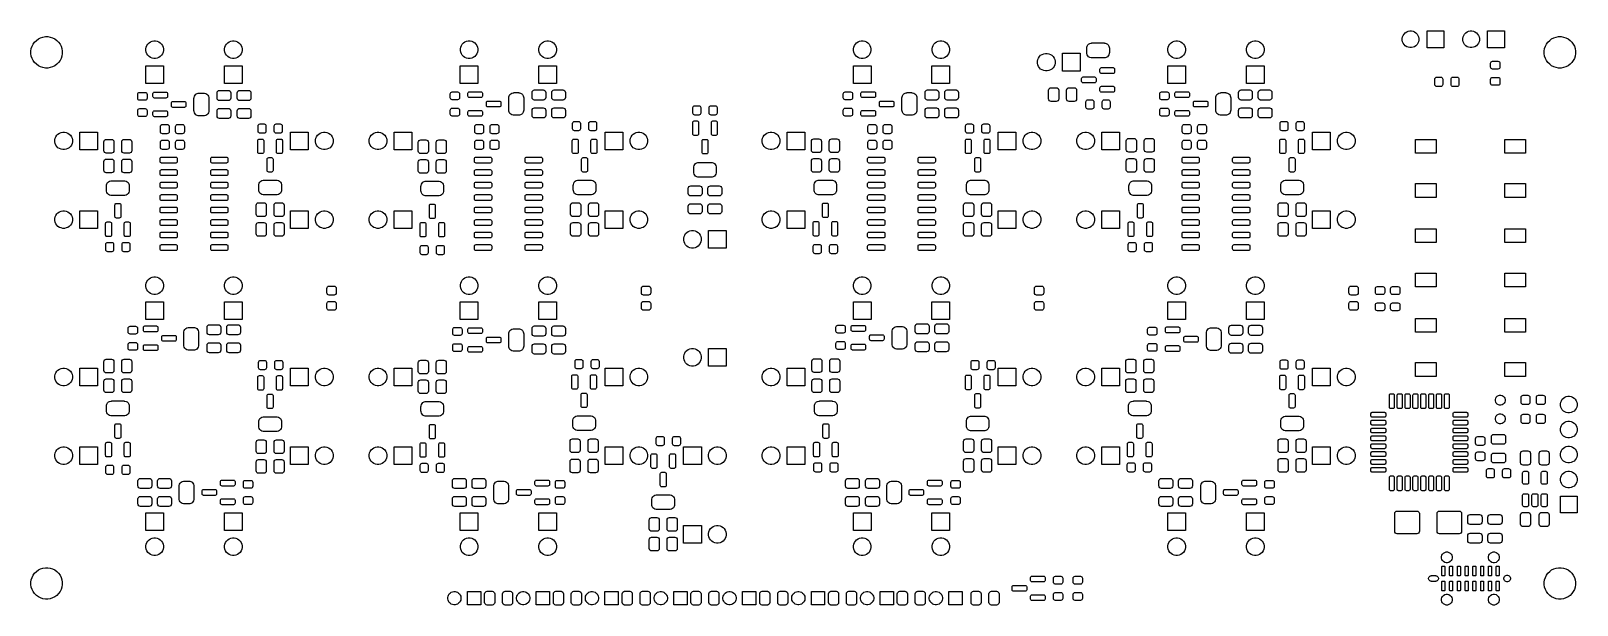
# Model space of a CAD drawing. Extents: x 46 to 204, y -96 to -38.
import ezdxf

# ---------------------------------------------------------------- set-up
doc = ezdxf.new("R2010")
doc.units = 0
doc.layers.add('BLACK', color=7, linetype='CONTINUOUS')

msp = doc.modelspace()

# ---------------------------------------------------------------- linework, layer by layer
at = {"layer": 'BLACK', "linetype": 'CONTINUOUS'}
for p, q in [((46.521787, -39.387709), (46.63577, -39.164004)), ((46.63577, -39.164004), (46.783344, -38.960885)), ((46.783344, -38.960885), (46.960877, -38.783352)), ((46.960877, -38.783352), (47.163996, -38.635778)), ((47.163996, -38.635778), (47.387701, -38.521795)), ((47.387701, -38.521795), (47.626481, -38.44421)), ((47.626481, -38.44421), (47.874459, -38.404934)), ((47.874459, -38.404934), (48.125529, -38.404934)), ((48.125529, -38.404934), (48.373507, -38.44421)), ((48.373507, -38.44421), (48.612287, -38.521795)), ((48.612287, -38.521795), (48.835992, -38.635778)), ((48.835992, -38.635778), (49.039111, -38.783352)), ((49.039111, -38.783352), (49.216644, -38.960885)), ((49.216644, -38.960885), (49.364218, -39.164004)), ((49.364218, -39.164004), (49.478201, -39.387709)), ((58.138744, -39.468814), (58.206261, -39.305813)), ((58.206261, -39.305813), (58.304281, -39.159116)), ((58.304281, -39.159116), (58.429036, -39.034361)), ((58.429036, -39.034361), (58.575733, -38.936341)), ((58.575733, -38.936341), (58.738734, -38.868824)), ((58.738734, -38.868824), (58.911775, -38.834404)), ((58.911775, -38.834404), (59.088205, -38.834404)), ((59.088205, -38.834404), (59.261246, -38.868824)), ((59.261246, -38.868824), (59.424247, -38.936341)), ((59.424247, -38.936341), (59.570944, -39.034361)), ((59.570944, -39.034361), (59.695699, -39.159116)), ((59.695699, -39.159116), (59.793719, -39.305813)), ((59.793719, -39.305813), (59.861236, -39.468814)), ((66.138744, -39.468814), (66.206261, -39.305813)), ((66.206261, -39.305813), (66.304281, -39.159116)), ((66.304281, -39.159116), (66.429036, -39.034361)), ((66.429036, -39.034361), (66.575733, -38.936341)), ((66.575733, -38.936341), (66.738734, -38.868824)), ((66.738734, -38.868824), (66.911775, -38.834404)), ((66.911775, -38.834404), (67.088205, -38.834404)), ((67.088205, -38.834404), (67.261246, -38.868824)), ((67.261246, -38.868824), (67.424247, -38.936341)), ((67.424247, -38.936341), (67.570944, -39.034361)), ((67.570944, -39.034361), (67.695699, -39.159116)), ((67.695699, -39.159116), (67.793719, -39.305813)), ((67.793719, -39.305813), (67.861236, -39.468814)), ((90.138744, -39.468814), (90.206261, -39.305813)), ((90.206261, -39.305813), (90.304281, -39.159116)), ((90.304281, -39.159116), (90.429036, -39.034361)), ((90.429036, -39.034361), (90.575733, -38.936341)), ((90.575733, -38.936341), (90.738734, -38.868824)), ((90.738734, -38.868824), (90.911775, -38.834404)), ((90.911775, -38.834404), (91.088205, -38.834404)), ((91.088205, -38.834404), (91.261246, -38.868824)), ((91.261246, -38.868824), (91.424247, -38.936341)), ((91.424247, -38.936341), (91.570944, -39.034361)), ((91.570944, -39.034361), (91.695699, -39.159116)), ((91.695699, -39.159116), (91.793719, -39.305813)), ((91.793719, -39.305813), (91.861236, -39.468814)), ((98.138744, -39.468814), (98.206261, -39.305813)), ((98.206261, -39.305813), (98.304281, -39.159116)), ((98.304281, -39.159116), (98.429036, -39.034361)), ((98.429036, -39.034361), (98.575733, -38.936341)), ((98.575733, -38.936341), (98.738734, -38.868824)), ((98.738734, -38.868824), (98.911775, -38.834404)), ((98.911775, -38.834404), (99.088205, -38.834404)), ((99.088205, -38.834404), (99.261246, -38.868824)), ((99.261246, -38.868824), (99.424247, -38.936341)), ((99.424247, -38.936341), (99.570944, -39.034361)), ((99.570944, -39.034361), (99.695699, -39.159116)), ((99.695699, -39.159116), (99.793719, -39.305813)), ((99.793719, -39.305813), (99.861236, -39.468814)), ((130.138744, -39.468814), (130.206261, -39.305813)), ((130.206261, -39.305813), (130.304281, -39.159116)), ((130.304281, -39.159116), (130.429036, -39.034361)), ((130.429036, -39.034361), (130.575733, -38.936341)), ((130.575733, -38.936341), (130.738734, -38.868824)), ((130.738734, -38.868824), (130.911775, -38.834404)), ((130.911775, -38.834404), (131.088205, -38.834404)), ((131.088205, -38.834404), (131.261246, -38.868824)), ((131.261246, -38.868824), (131.424247, -38.936341)), ((131.424247, -38.936341), (131.570944, -39.034361)), ((131.570944, -39.034361), (131.695699, -39.159116)), ((131.695699, -39.159116), (131.793719, -39.305813)), ((131.793719, -39.305813), (131.861236, -39.468814)), ((138.138744, -39.468814), (138.206261, -39.305813)), ((138.206261, -39.305813), (138.304281, -39.159116)), ((138.304281, -39.159116), (138.429036, -39.034361)), ((138.429036, -39.034361), (138.575733, -38.936341)), ((138.575733, -38.936341), (138.738734, -38.868824)), ((138.738734, -38.868824), (138.911775, -38.834404)), ((138.911775, -38.834404), (139.088205, -38.834404)), ((139.088205, -38.834404), (139.261246, -38.868824)), ((139.261246, -38.868824), (139.424247, -38.936341)), ((139.424247, -38.936341), (139.570944, -39.034361)), ((139.570944, -39.034361), (139.695699, -39.159116)), ((139.695699, -39.159116), (139.793719, -39.305813)), ((139.793719, -39.305813), (139.861236, -39.468814)), ((153.88805, -39.358728), (153.953313, -39.245689)), ((153.953313, -39.245689), (154.045609, -39.153393)), ((154.045609, -39.153393), (154.158648, -39.08813)), ((154.158648, -39.08813), (154.284727, -39.054348)), ((154.284727, -39.054348), (154.34999, -39.054348)), ((154.34999, -39.054348), (154.34999, -39.05007)), ((154.34999, -39.05007), (154.84999, -39.05007)), ((154.84999, -39.05007), (155.14999, -39.05007)), ((155.14999, -39.05007), (155.64999, -39.05007)), ((155.64999, -39.05007), (155.64999, -39.054348)), ((155.64999, -39.054348), (155.715253, -39.054348)), ((155.715253, -39.054348), (155.841332, -39.08813)), ((155.841332, -39.08813), (155.954371, -39.153393)), ((155.954371, -39.153393), (156.046667, -39.245689)), ((156.046667, -39.245689), (156.11193, -39.358728)), ((162.138744, -39.468814), (162.206261, -39.305813)), ((162.206261, -39.305813), (162.304281, -39.159116)), ((162.304281, -39.159116), (162.429036, -39.034361)), ((162.429036, -39.034361), (162.575733, -38.936341)), ((162.575733, -38.936341), (162.738734, -38.868824)), ((162.738734, -38.868824), (162.911775, -38.834404)), ((162.911775, -38.834404), (163.088205, -38.834404)), ((163.088205, -38.834404), (163.261246, -38.868824)), ((163.261246, -38.868824), (163.424247, -38.936341)), ((163.424247, -38.936341), (163.570944, -39.034361)), ((163.570944, -39.034361), (163.695699, -39.159116)), ((163.695699, -39.159116), (163.793719, -39.305813)), ((163.793719, -39.305813), (163.861236, -39.468814)), ((170.138744, -39.468814), (170.206261, -39.305813)), ((170.206261, -39.305813), (170.304281, -39.159116)), ((170.304281, -39.159116), (170.429036, -39.034361)), ((170.429036, -39.034361), (170.575733, -38.936341)), ((170.575733, -38.936341), (170.738734, -38.868824)), ((170.738734, -38.868824), (170.911775, -38.834404)), ((170.911775, -38.834404), (171.088205, -38.834404)), ((171.088205, -38.834404), (171.261246, -38.868824)), ((171.261246, -38.868824), (171.424247, -38.936341)), ((171.424247, -38.936341), (171.570944, -39.034361)), ((171.570944, -39.034361), (171.695699, -39.159116)), ((171.695699, -39.159116), (171.793719, -39.305813)), ((171.793719, -39.305813), (171.861236, -39.468814)), ((185.964083, -38.591755), (185.996591, -38.428328)), ((185.964083, -38.758385), (185.964083, -38.591755)), ((185.996591, -38.921812), (185.964083, -38.758385)), ((185.996591, -38.428328), (186.060357, -38.274383)), ((186.060357, -39.075757), (185.996591, -38.921812)), ((186.060357, -38.274383), (186.152931, -38.135836)), ((186.152931, -39.214304), (186.060357, -39.075757)), ((186.152931, -38.135836), (186.270756, -38.018011)), ((186.270756, -39.332129), (186.152931, -39.214304)), ((186.270756, -38.018011), (186.409303, -37.925437)), ((186.409303, -39.424703), (186.270756, -39.332129)), ((186.409303, -37.925437), (186.563248, -37.861671)), ((186.563248, -37.861671), (186.726675, -37.829163)), ((186.726675, -37.829163), (186.893305, -37.829163)), ((186.893305, -37.829163), (187.056732, -37.861671)), ((187.056732, -37.861671), (187.210677, -37.925437)), ((187.210677, -37.925437), (187.349224, -38.018011)), ((187.349224, -39.332129), (187.210677, -39.424703)), ((187.349224, -38.018011), (187.467049, -38.135836)), ((187.467049, -39.214304), (187.349224, -39.332129)), ((187.467049, -38.135836), (187.559623, -38.274383)), ((187.559623, -39.075757), (187.467049, -39.214304)), ((187.559623, -38.274383), (187.623389, -38.428328)), ((187.623389, -38.921812), (187.559623, -39.075757)), ((187.623389, -38.428328), (187.655897, -38.591755)), ((187.655897, -38.758385), (187.623389, -38.921812)), ((187.655897, -38.591755), (187.655897, -38.758385)), ((188.49999, -39.52507), (188.49999, -37.82507)), ((188.49999, -37.82507), (190.19999, -37.82507)), ((190.19999, -37.82507), (190.19999, -39.52507)), ((192.114083, -38.591755), (192.146591, -38.428328)), ((192.114083, -38.758385), (192.114083, -38.591755)), ((192.146591, -38.921812), (192.114083, -38.758385)), ((192.146591, -38.428328), (192.210357, -38.274383)), ((192.210357, -39.075757), (192.146591, -38.921812)), ((192.210357, -38.274383), (192.302931, -38.135836)), ((192.302931, -39.214304), (192.210357, -39.075757)), ((192.302931, -38.135836), (192.420756, -38.018011)), ((192.420756, -39.332129), (192.302931, -39.214304)), ((192.420756, -38.018011), (192.559303, -37.925437)), ((192.559303, -39.424703), (192.420756, -39.332129)), ((192.559303, -37.925437), (192.713248, -37.861671)), ((192.713248, -37.861671), (192.876675, -37.829163)), ((192.876675, -37.829163), (193.043305, -37.829163)), ((193.043305, -37.829163), (193.206732, -37.861671)), ((193.206732, -37.861671), (193.360677, -37.925437)), ((193.360677, -37.925437), (193.499224, -38.018011)), ((193.499224, -39.332129), (193.360677, -39.424703)), ((193.499224, -38.018011), (193.617049, -38.135836)), ((193.617049, -39.214304), (193.499224, -39.332129)), ((193.617049, -38.135836), (193.709623, -38.274383)), ((193.709623, -39.075757), (193.617049, -39.214304)), ((193.709623, -38.274383), (193.773389, -38.428328)), ((193.773389, -38.921812), (193.709623, -39.075757)), ((193.773389, -38.428328), (193.805897, -38.591755)), ((193.805897, -38.758385), (193.773389, -38.921812)), ((193.805897, -38.591755), (193.805897, -38.758385)), ((194.64999, -39.52507), (194.64999, -37.82507)), ((194.64999, -37.82507), (196.34999, -37.82507)), ((196.34999, -37.82507), (196.34999, -39.52507)), ((200.521787, -39.387709), (200.63577, -39.164004)), ((200.63577, -39.164004), (200.783344, -38.960885)), ((200.783344, -38.960885), (200.960877, -38.783352)), ((200.960877, -38.783352), (201.163996, -38.635778)), ((201.163996, -38.635778), (201.387701, -38.521795)), ((201.387701, -38.521795), (201.626481, -38.44421)), ((201.626481, -38.44421), (201.874459, -38.404934)), ((201.874459, -38.404934), (202.125529, -38.404934)), ((202.125529, -38.404934), (202.373507, -38.44421)), ((202.373507, -38.44421), (202.612287, -38.521795)), ((202.612287, -38.521795), (202.835992, -38.635778)), ((202.835992, -38.635778), (203.039111, -38.783352)), ((203.039111, -38.783352), (203.216644, -38.960885)), ((203.216644, -38.960885), (203.364218, -39.164004)), ((203.364218, -39.164004), (203.478201, -39.387709)), ((46.404926, -39.874467), (46.444202, -39.626489)), ((46.404926, -40.125537), (46.404926, -39.874467)), ((46.444202, -40.373515), (46.404926, -40.125537)), ((46.444202, -39.626489), (46.521787, -39.387709)), ((46.521787, -40.612295), (46.444202, -40.373515)), ((46.63577, -40.836), (46.521787, -40.612295)), ((46.783344, -41.039119), (46.63577, -40.836)), ((49.364218, -40.836), (49.216644, -41.039119)), ((49.478201, -40.612295), (49.364218, -40.836)), ((49.478201, -39.387709), (49.555786, -39.626489)), ((49.555786, -40.373515), (49.478201, -40.612295)), ((49.555786, -39.626489), (49.595062, -39.874467)), ((49.595062, -40.125537), (49.555786, -40.373515)), ((49.595062, -39.874467), (49.595062, -40.125537)), ((58.104324, -39.641855), (58.138744, -39.468814)), ((58.104324, -39.818285), (58.104324, -39.641855)), ((58.138744, -39.991326), (58.104324, -39.818285)), ((58.206261, -40.154327), (58.138744, -39.991326)), ((58.304281, -40.301024), (58.206261, -40.154327)), ((58.429036, -40.425779), (58.304281, -40.301024)), ((58.575733, -40.523799), (58.429036, -40.425779)), ((58.738734, -40.591316), (58.575733, -40.523799)), ((58.911775, -40.625736), (58.738734, -40.591316)), ((59.088205, -40.625736), (58.911775, -40.625736)), ((59.261246, -40.591316), (59.088205, -40.625736)), ((59.424247, -40.523799), (59.261246, -40.591316)), ((59.570944, -40.425779), (59.424247, -40.523799)), ((59.695699, -40.301024), (59.570944, -40.425779)), ((59.793719, -40.154327), (59.695699, -40.301024)), ((59.861236, -39.991326), (59.793719, -40.154327)), ((59.861236, -39.468814), (59.895656, -39.641855)), ((59.895656, -39.818285), (59.861236, -39.991326)), ((59.895656, -39.641855), (59.895656, -39.818285)), ((66.104324, -39.641855), (66.138744, -39.468814)), ((66.104324, -39.818285), (66.104324, -39.641855)), ((66.138744, -39.991326), (66.104324, -39.818285)), ((66.206261, -40.154327), (66.138744, -39.991326)), ((66.304281, -40.301024), (66.206261, -40.154327)), ((66.429036, -40.425779), (66.304281, -40.301024)), ((66.575733, -40.523799), (66.429036, -40.425779)), ((66.738734, -40.591316), (66.575733, -40.523799)), ((66.911775, -40.625736), (66.738734, -40.591316)), ((67.088205, -40.625736), (66.911775, -40.625736)), ((67.261246, -40.591316), (67.088205, -40.625736)), ((67.424247, -40.523799), (67.261246, -40.591316)), ((67.570944, -40.425779), (67.424247, -40.523799)), ((67.695699, -40.301024), (67.570944, -40.425779)), ((67.793719, -40.154327), (67.695699, -40.301024)), ((67.861236, -39.991326), (67.793719, -40.154327)), ((67.861236, -39.468814), (67.895656, -39.641855)), ((67.895656, -39.818285), (67.861236, -39.991326)), ((67.895656, -39.641855), (67.895656, -39.818285)), ((90.104324, -39.641855), (90.138744, -39.468814)), ((90.104324, -39.818285), (90.104324, -39.641855)), ((90.138744, -39.991326), (90.104324, -39.818285)), ((90.206261, -40.154327), (90.138744, -39.991326)), ((90.304281, -40.301024), (90.206261, -40.154327)), ((90.429036, -40.425779), (90.304281, -40.301024)), ((90.575733, -40.523799), (90.429036, -40.425779)), ((90.738734, -40.591316), (90.575733, -40.523799)), ((90.911775, -40.625736), (90.738734, -40.591316)), ((91.088205, -40.625736), (90.911775, -40.625736)), ((91.261246, -40.591316), (91.088205, -40.625736)), ((91.424247, -40.523799), (91.261246, -40.591316)), ((91.570944, -40.425779), (91.424247, -40.523799)), ((91.695699, -40.301024), (91.570944, -40.425779)), ((91.793719, -40.154327), (91.695699, -40.301024)), ((91.861236, -39.991326), (91.793719, -40.154327)), ((91.861236, -39.468814), (91.895656, -39.641855)), ((91.895656, -39.818285), (91.861236, -39.991326)), ((91.895656, -39.641855), (91.895656, -39.818285)), ((98.104324, -39.641855), (98.138744, -39.468814)), ((98.104324, -39.818285), (98.104324, -39.641855)), ((98.138744, -39.991326), (98.104324, -39.818285)), ((98.206261, -40.154327), (98.138744, -39.991326)), ((98.304281, -40.301024), (98.206261, -40.154327)), ((98.429036, -40.425779), (98.304281, -40.301024)), ((98.575733, -40.523799), (98.429036, -40.425779)), ((98.738734, -40.591316), (98.575733, -40.523799)), ((98.911775, -40.625736), (98.738734, -40.591316)), ((99.088205, -40.625736), (98.911775, -40.625736)), ((99.261246, -40.591316), (99.088205, -40.625736)), ((99.424247, -40.523799), (99.261246, -40.591316)), ((99.570944, -40.425779), (99.424247, -40.523799)), ((99.695699, -40.301024), (99.570944, -40.425779)), ((99.793719, -40.154327), (99.695699, -40.301024)), ((99.861236, -39.991326), (99.793719, -40.154327)), ((99.861236, -39.468814), (99.895656, -39.641855)), ((99.895656, -39.818285), (99.861236, -39.991326)), ((99.895656, -39.641855), (99.895656, -39.818285)), ((130.104324, -39.641855), (130.138744, -39.468814)), ((130.104324, -39.818285), (130.104324, -39.641855)), ((130.138744, -39.991326), (130.104324, -39.818285)), ((130.206261, -40.154327), (130.138744, -39.991326)), ((130.304281, -40.301024), (130.206261, -40.154327)), ((130.429036, -40.425779), (130.304281, -40.301024)), ((130.575733, -40.523799), (130.429036, -40.425779)), ((130.738734, -40.591316), (130.575733, -40.523799)), ((130.911775, -40.625736), (130.738734, -40.591316)), ((131.088205, -40.625736), (130.911775, -40.625736)), ((131.261246, -40.591316), (131.088205, -40.625736)), ((131.424247, -40.523799), (131.261246, -40.591316)), ((131.570944, -40.425779), (131.424247, -40.523799)), ((131.695699, -40.301024), (131.570944, -40.425779)), ((131.793719, -40.154327), (131.695699, -40.301024)), ((131.861236, -39.991326), (131.793719, -40.154327)), ((131.861236, -39.468814), (131.895656, -39.641855)), ((131.895656, -39.818285), (131.861236, -39.991326)), ((131.895656, -39.641855), (131.895656, -39.818285)), ((138.104324, -39.641855), (138.138744, -39.468814)), ((138.104324, -39.818285), (138.104324, -39.641855)), ((138.138744, -39.991326), (138.104324, -39.818285)), ((138.206261, -40.154327), (138.138744, -39.991326)), ((138.304281, -40.301024), (138.206261, -40.154327)), ((138.429036, -40.425779), (138.304281, -40.301024)), ((138.575733, -40.523799), (138.429036, -40.425779)), ((138.738734, -40.591316), (138.575733, -40.523799)), ((138.911775, -40.625736), (138.738734, -40.591316)), ((139.088205, -40.625736), (138.911775, -40.625736)), ((139.261246, -40.591316), (139.088205, -40.625736)), ((139.424247, -40.523799), (139.261246, -40.591316)), ((139.570944, -40.425779), (139.424247, -40.523799)), ((139.695699, -40.301024), (139.570944, -40.425779)), ((139.793719, -40.154327), (139.695699, -40.301024)), ((139.861236, -39.991326), (139.793719, -40.154327)), ((139.861236, -39.468814), (139.895656, -39.641855)), ((139.895656, -39.818285), (139.861236, -39.991326)), ((139.895656, -39.641855), (139.895656, -39.818285)), ((148.834324, -40.911855), (148.868744, -40.738814)), ((148.868744, -40.738814), (148.936261, -40.575813)), ((148.936261, -40.575813), (149.034281, -40.429116)), ((149.034281, -40.429116), (149.159036, -40.304361)), ((149.159036, -40.304361), (149.305733, -40.206341)), ((149.305733, -40.206341), (149.468734, -40.138824)), ((149.468734, -40.138824), (149.641775, -40.104404)), ((149.641775, -40.104404), (149.818205, -40.104404)), ((149.818205, -40.104404), (149.991246, -40.138824)), ((149.991246, -40.138824), (150.154247, -40.206341)), ((150.154247, -40.206341), (150.300944, -40.304361)), ((150.300944, -40.304361), (150.425699, -40.429116)), ((150.425699, -40.429116), (150.523719, -40.575813)), ((150.523719, -40.575813), (150.591236, -40.738814)), ((150.591236, -40.738814), (150.625656, -40.911855)), ((151.36999, -41.90007), (151.36999, -40.10007)), ((151.36999, -40.10007), (153.16999, -40.10007)), ((153.16999, -40.10007), (153.16999, -41.90007)), ((153.84999, -40.05007), (153.84999, -39.55007)), ((153.84999, -39.55007), (153.854268, -39.55007)), ((153.854268, -40.05007), (153.84999, -40.05007)), ((153.854268, -39.484807), (153.88805, -39.358728)), ((153.854268, -39.55007), (153.854268, -39.484807)), ((153.854268, -40.115333), (153.854268, -40.05007)), ((153.88805, -40.241412), (153.854268, -40.115333)), ((153.953313, -40.354451), (153.88805, -40.241412)), ((154.045609, -40.446747), (153.953313, -40.354451)), ((154.158648, -40.51201), (154.045609, -40.446747)), ((154.284727, -40.545792), (154.158648, -40.51201)), ((154.34999, -40.545792), (154.284727, -40.545792)), ((154.34999, -40.55007), (154.34999, -40.545792)), ((154.84999, -40.55007), (154.34999, -40.55007)), ((155.14999, -40.55007), (154.84999, -40.55007)), ((155.64999, -40.55007), (155.14999, -40.55007)), ((155.715253, -40.545792), (155.64999, -40.545792)), ((155.64999, -40.545792), (155.64999, -40.55007)), ((155.841332, -40.51201), (155.715253, -40.545792)), ((155.954371, -40.446747), (155.841332, -40.51201)), ((156.046667, -40.354451), (155.954371, -40.446747)), ((156.11193, -40.241412), (156.046667, -40.354451)), ((156.11193, -39.358728), (156.145712, -39.484807)), ((156.145712, -40.115333), (156.11193, -40.241412)), ((156.145712, -39.484807), (156.145712, -39.55007)), ((156.145712, -39.55007), (156.14999, -39.55007)), ((156.14999, -40.05007), (156.145712, -40.05007)), ((156.145712, -40.05007), (156.145712, -40.115333)), ((156.14999, -39.55007), (156.14999, -40.05007)), ((162.104324, -39.641855), (162.138744, -39.468814)), ((162.104324, -39.818285), (162.104324, -39.641855)), ((162.138744, -39.991326), (162.104324, -39.818285)), ((162.206261, -40.154327), (162.138744, -39.991326)), ((162.304281, -40.301024), (162.206261, -40.154327)), ((162.429036, -40.425779), (162.304281, -40.301024)), ((162.575733, -40.523799), (162.429036, -40.425779)), ((162.738734, -40.591316), (162.575733, -40.523799)), ((162.911775, -40.625736), (162.738734, -40.591316)), ((163.088205, -40.625736), (162.911775, -40.625736)), ((163.261246, -40.591316), (163.088205, -40.625736)), ((163.424247, -40.523799), (163.261246, -40.591316)), ((163.570944, -40.425779), (163.424247, -40.523799)), ((163.695699, -40.301024), (163.570944, -40.425779)), ((163.793719, -40.154327), (163.695699, -40.301024)), ((163.861236, -39.991326), (163.793719, -40.154327)), ((163.861236, -39.468814), (163.895656, -39.641855)), ((163.895656, -39.818285), (163.861236, -39.991326)), ((163.895656, -39.641855), (163.895656, -39.818285)), ((170.104324, -39.641855), (170.138744, -39.468814)), ((170.104324, -39.818285), (170.104324, -39.641855)), ((170.138744, -39.991326), (170.104324, -39.818285)), ((170.206261, -40.154327), (170.138744, -39.991326)), ((170.304281, -40.301024), (170.206261, -40.154327)), ((170.429036, -40.425779), (170.304281, -40.301024)), ((170.575733, -40.523799), (170.429036, -40.425779)), ((170.738734, -40.591316), (170.575733, -40.523799)), ((170.911775, -40.625736), (170.738734, -40.591316)), ((171.088205, -40.625736), (170.911775, -40.625736)), ((171.261246, -40.591316), (171.088205, -40.625736)), ((171.424247, -40.523799), (171.261246, -40.591316)), ((171.570944, -40.425779), (171.424247, -40.523799)), ((171.695699, -40.301024), (171.570944, -40.425779)), ((171.793719, -40.154327), (171.695699, -40.301024)), ((171.861236, -39.991326), (171.793719, -40.154327)), ((171.861236, -39.468814), (171.895656, -39.641855)), ((171.895656, -39.818285), (171.861236, -39.991326)), ((171.895656, -39.641855), (171.895656, -39.818285)), ((186.563248, -39.488469), (186.409303, -39.424703)), ((186.726675, -39.520977), (186.563248, -39.488469)), ((186.893305, -39.520977), (186.726675, -39.520977)), ((187.056732, -39.488469), (186.893305, -39.520977)), ((187.210677, -39.424703), (187.056732, -39.488469)), ((190.19999, -39.52507), (188.49999, -39.52507)), ((192.713248, -39.488469), (192.559303, -39.424703)), ((192.876675, -39.520977), (192.713248, -39.488469)), ((193.043305, -39.520977), (192.876675, -39.520977)), ((193.206732, -39.488469), (193.043305, -39.520977)), ((193.360677, -39.424703), (193.206732, -39.488469)), ((196.34999, -39.52507), (194.64999, -39.52507)), ((195.073453, -40.915294), (195.14999, -40.90007)), ((195.14999, -40.90007), (195.69999, -40.90007)), ((195.69999, -40.90007), (195.776527, -40.915294)), ((200.404926, -39.874467), (200.444202, -39.626489)), ((200.404926, -40.125537), (200.404926, -39.874467)), ((200.444202, -40.373515), (200.404926, -40.125537)), ((200.444202, -39.626489), (200.521787, -39.387709)), ((200.521787, -40.612295), (200.444202, -40.373515)), ((200.63577, -40.836), (200.521787, -40.612295)), ((200.783344, -41.039119), (200.63577, -40.836)), ((203.364218, -40.836), (203.216644, -41.039119)), ((203.478201, -40.612295), (203.364218, -40.836)), ((203.478201, -39.387709), (203.555786, -39.626489)), ((203.555786, -40.373515), (203.478201, -40.612295)), ((203.555786, -39.626489), (203.595062, -39.874467)), ((203.595062, -40.125537), (203.555786, -40.373515)), ((203.595062, -39.874467), (203.595062, -40.125537)), ((46.960877, -41.216652), (46.783344, -41.039119)), ((47.163996, -41.364226), (46.960877, -41.216652)), ((47.387701, -41.478209), (47.163996, -41.364226)), ((47.626481, -41.555794), (47.387701, -41.478209)), ((47.874459, -41.59507), (47.626481, -41.555794)), ((48.125529, -41.59507), (47.874459, -41.59507)), ((48.373507, -41.555794), (48.125529, -41.59507)), ((48.612287, -41.478209), (48.373507, -41.555794)), ((48.835992, -41.364226), (48.612287, -41.478209)), ((49.039111, -41.216652), (48.835992, -41.364226)), ((49.216644, -41.039119), (49.039111, -41.216652)), ((58.09999, -43.17007), (58.09999, -41.37007)), ((58.09999, -41.37007), (59.89999, -41.37007)), ((59.89999, -41.37007), (59.89999, -43.17007)), ((66.09999, -43.17007), (66.09999, -41.37007)), ((66.09999, -41.37007), (67.89999, -41.37007)), ((67.89999, -41.37007), (67.89999, -43.17007)), ((90.09999, -43.17007), (90.09999, -41.37007)), ((90.09999, -41.37007), (91.89999, -41.37007)), ((91.89999, -41.37007), (91.89999, -43.17007)), ((98.09999, -43.17007), (98.09999, -41.37007)), ((98.09999, -41.37007), (99.89999, -41.37007)), ((99.89999, -41.37007), (99.89999, -43.17007)), ((130.09999, -43.17007), (130.09999, -41.37007)), ((130.09999, -41.37007), (131.89999, -41.37007)), ((131.89999, -41.37007), (131.89999, -43.17007)), ((138.09999, -43.17007), (138.09999, -41.37007)), ((138.09999, -41.37007), (139.89999, -41.37007)), ((139.89999, -41.37007), (139.89999, -43.17007)), ((148.834324, -41.088285), (148.834324, -40.911855)), ((148.868744, -41.261326), (148.834324, -41.088285)), ((148.936261, -41.424327), (148.868744, -41.261326)), ((149.034281, -41.571024), (148.936261, -41.424327)), ((149.159036, -41.695779), (149.034281, -41.571024)), ((149.305733, -41.793799), (149.159036, -41.695779)), ((149.468734, -41.861316), (149.305733, -41.793799)), ((149.641775, -41.895736), (149.468734, -41.861316)), ((149.818205, -41.895736), (149.641775, -41.895736)), ((149.991246, -41.861316), (149.818205, -41.895736)), ((150.154247, -41.793799), (149.991246, -41.861316)), ((150.300944, -41.695779), (150.154247, -41.793799)), ((150.425699, -41.571024), (150.300944, -41.695779)), ((150.523719, -41.424327), (150.425699, -41.571024)), ((150.591236, -41.261326), (150.523719, -41.424327)), ((150.625656, -41.088285), (150.591236, -41.261326)), ((150.625656, -40.911855), (150.625656, -41.088285)), ((153.16999, -41.90007), (151.36999, -41.90007)), ((155.19999, -41.70007), (155.211408, -41.642667)), ((155.19999, -42.00007), (155.19999, -41.70007)), ((155.211408, -42.057473), (155.19999, -42.00007)), ((155.211408, -41.642667), (155.243924, -41.594004)), ((155.243924, -42.106136), (155.211408, -42.057473)), ((155.243924, -41.594004), (155.292587, -41.561488)), ((155.292587, -42.138652), (155.243924, -42.106136)), ((155.292587, -41.561488), (155.34999, -41.55007)), ((155.34999, -42.15007), (155.292587, -42.138652)), ((155.34999, -41.55007), (156.52499, -41.55007)), ((156.52499, -42.15007), (155.34999, -42.15007)), ((156.52499, -41.55007), (156.582393, -41.561488)), ((156.582393, -42.138652), (156.52499, -42.15007)), ((156.582393, -41.561488), (156.631056, -41.594004)), ((156.631056, -42.106136), (156.582393, -42.138652)), ((156.631056, -41.594004), (156.663572, -41.642667)), ((156.663572, -42.057473), (156.631056, -42.106136)), ((156.663572, -41.642667), (156.67499, -41.70007)), ((156.67499, -42.00007), (156.663572, -42.057473)), ((156.67499, -41.70007), (156.67499, -42.00007)), ((162.09999, -43.17007), (162.09999, -41.37007)), ((162.09999, -41.37007), (163.89999, -41.37007)), ((163.89999, -41.37007), (163.89999, -43.17007)), ((170.09999, -43.17007), (170.09999, -41.37007)), ((170.09999, -41.37007), (171.89999, -41.37007)), ((171.89999, -41.37007), (171.89999, -43.17007)), ((194.94999, -41.10007), (194.965214, -41.023533)), ((194.94999, -41.50007), (194.94999, -41.10007)), ((194.965214, -41.576607), (194.94999, -41.50007)), ((194.965214, -41.023533), (195.008569, -40.958649)), ((195.008569, -41.641491), (194.965214, -41.576607)), ((195.008569, -40.958649), (195.073453, -40.915294)), ((195.073453, -41.684846), (195.008569, -41.641491)), ((195.14999, -41.70007), (195.073453, -41.684846)), ((195.69999, -41.70007), (195.14999, -41.70007)), ((195.776527, -41.684846), (195.69999, -41.70007)), ((195.776527, -40.915294), (195.841411, -40.958649)), ((195.841411, -41.641491), (195.776527, -41.684846)), ((195.841411, -40.958649), (195.884766, -41.023533)), ((195.884766, -41.576607), (195.841411, -41.641491)), ((195.884766, -41.023533), (195.89999, -41.10007)), ((195.89999, -41.50007), (195.884766, -41.576607)), ((195.89999, -41.10007), (195.89999, -41.50007)), ((200.960877, -41.216652), (200.783344, -41.039119)), ((201.163996, -41.364226), (200.960877, -41.216652)), ((201.387701, -41.478209), (201.163996, -41.364226)), ((201.626481, -41.555794), (201.387701, -41.478209)), ((201.874459, -41.59507), (201.626481, -41.555794)), ((202.125529, -41.59507), (201.874459, -41.59507)), ((202.373507, -41.555794), (202.125529, -41.59507)), ((202.612287, -41.478209), (202.373507, -41.555794)), ((202.835992, -41.364226), (202.612287, -41.478209)), ((203.039111, -41.216652), (202.835992, -41.364226)), ((203.216644, -41.039119), (203.039111, -41.216652)), ((59.89999, -43.17007), (58.09999, -43.17007)), ((58.917587, -44.061488), (58.97499, -44.05007)), ((58.97499, -44.05007), (60.14999, -44.05007)), ((60.14999, -44.05007), (60.207393, -44.061488)), ((65.34999, -44.12507), (65.36902, -44.029399)), ((65.36902, -44.029399), (65.423213, -43.948293)), ((65.423213, -43.948293), (65.504319, -43.8941)), ((65.504319, -43.8941), (65.59999, -43.87507)), ((65.59999, -43.87507), (66.49999, -43.87507)), ((67.89999, -43.17007), (66.09999, -43.17007)), ((66.49999, -43.87507), (66.595661, -43.8941)), ((66.595661, -43.8941), (66.676767, -43.948293)), ((66.676767, -43.948293), (66.73096, -44.029399)), ((66.73096, -44.029399), (66.74999, -44.12507)), ((67.39999, -44.12507), (67.41902, -44.029399)), ((67.41902, -44.029399), (67.473213, -43.948293)), ((67.473213, -43.948293), (67.554319, -43.8941)), ((67.554319, -43.8941), (67.64999, -43.87507)), ((67.64999, -43.87507), (68.54999, -43.87507)), ((68.54999, -43.87507), (68.645661, -43.8941)), ((68.645661, -43.8941), (68.726767, -43.948293)), ((68.726767, -43.948293), (68.78096, -44.029399)), ((68.78096, -44.029399), (68.79999, -44.12507)), ((89.133569, -44.083649), (89.198453, -44.040294)), ((89.198453, -44.040294), (89.27499, -44.02507)), ((89.27499, -44.02507), (89.82499, -44.02507)), ((89.82499, -44.02507), (89.901527, -44.040294)), ((89.901527, -44.040294), (89.966411, -44.083649)), ((91.89999, -43.17007), (90.09999, -43.17007)), ((90.886408, -44.092667), (90.918924, -44.044004)), ((90.918924, -44.044004), (90.967587, -44.011488)), ((90.967587, -44.011488), (91.02499, -44.00007)), ((91.02499, -44.00007), (92.19999, -44.00007)), ((92.19999, -44.00007), (92.257393, -44.011488)), ((92.257393, -44.011488), (92.306056, -44.044004)), ((92.306056, -44.044004), (92.338572, -44.092667)), ((97.39999, -44.07507), (97.41902, -43.979399)), ((97.41902, -43.979399), (97.473213, -43.898293)), ((97.473213, -43.898293), (97.554319, -43.8441)), ((97.554319, -43.8441), (97.64999, -43.82507)), ((97.64999, -43.82507), (98.54999, -43.82507)), ((99.89999, -43.17007), (98.09999, -43.17007)), ((98.54999, -43.82507), (98.645661, -43.8441)), ((98.645661, -43.8441), (98.726767, -43.898293)), ((98.726767, -43.898293), (98.78096, -43.979399)), ((98.78096, -43.979399), (98.79999, -44.07507)), ((99.39999, -44.07507), (99.41902, -43.979399)), ((99.41902, -43.979399), (99.473213, -43.898293)), ((99.473213, -43.898293), (99.554319, -43.8441)), ((99.554319, -43.8441), (99.64999, -43.82507)), ((99.64999, -43.82507), (100.54999, -43.82507)), ((100.54999, -43.82507), (100.645661, -43.8441)), ((100.645661, -43.8441), (100.726767, -43.898293)), ((100.726767, -43.898293), (100.78096, -43.979399)), ((100.78096, -43.979399), (100.79999, -44.07507)), ((129.133569, -44.083649), (129.198453, -44.040294)), ((129.198453, -44.040294), (129.27499, -44.02507)), ((129.27499, -44.02507), (129.82499, -44.02507)), ((129.82499, -44.02507), (129.901527, -44.040294)), ((129.901527, -44.040294), (129.966411, -44.083649)), ((131.89999, -43.17007), (130.09999, -43.17007)), ((130.886408, -44.092667), (130.918924, -44.044004)), ((130.918924, -44.044004), (130.967587, -44.011488)), ((130.967587, -44.011488), (131.02499, -44.00007)), ((131.02499, -44.00007), (132.19999, -44.00007)), ((132.19999, -44.00007), (132.257393, -44.011488)), ((132.257393, -44.011488), (132.306056, -44.044004)), ((132.306056, -44.044004), (132.338572, -44.092667)), ((137.39999, -44.07507), (137.41902, -43.979399)), ((137.41902, -43.979399), (137.473213, -43.898293)), ((137.473213, -43.898293), (137.554319, -43.8441)), ((137.554319, -43.8441), (137.64999, -43.82507)), ((137.64999, -43.82507), (138.54999, -43.82507)), ((139.89999, -43.17007), (138.09999, -43.17007)), ((138.54999, -43.82507), (138.645661, -43.8441)), ((138.645661, -43.8441), (138.726767, -43.898293)), ((138.726767, -43.898293), (138.78096, -43.979399)), ((138.78096, -43.979399), (138.79999, -44.07507)), ((139.39999, -44.07507), (139.41902, -43.979399)), ((139.41902, -43.979399), (139.473213, -43.898293)), ((139.473213, -43.898293), (139.554319, -43.8441)), ((139.554319, -43.8441), (139.64999, -43.82507)), ((139.64999, -43.82507), (140.54999, -43.82507)), ((140.54999, -43.82507), (140.645661, -43.8441)), ((140.645661, -43.8441), (140.726767, -43.898293)), ((140.726767, -43.898293), (140.78096, -43.979399)), ((140.78096, -43.979399), (140.79999, -44.07507)), ((149.97499, -43.85007), (149.99402, -43.754399)), ((149.97499, -44.75007), (149.97499, -43.85007)), ((149.99402, -43.754399), (150.048213, -43.673293)), ((150.048213, -43.673293), (150.129319, -43.6191)), ((150.129319, -43.6191), (150.22499, -43.60007)), ((150.22499, -43.60007), (150.74999, -43.60007)), ((150.74999, -43.60007), (150.845661, -43.6191)), ((150.845661, -43.6191), (150.926767, -43.673293)), ((150.926767, -43.673293), (150.98096, -43.754399)), ((150.98096, -43.754399), (150.99999, -43.85007)), ((150.99999, -43.85007), (150.99999, -44.75007)), ((151.79999, -43.85007), (151.81902, -43.754399)), ((151.79999, -44.75007), (151.79999, -43.85007)), ((151.81902, -43.754399), (151.873213, -43.673293)), ((151.873213, -43.673293), (151.954319, -43.6191)), ((151.954319, -43.6191), (152.04999, -43.60007)), ((152.04999, -43.60007), (152.57499, -43.60007)), ((152.57499, -43.60007), (152.670661, -43.6191)), ((152.670661, -43.6191), (152.751767, -43.673293)), ((152.751767, -43.673293), (152.80596, -43.754399)), ((152.80596, -43.754399), (152.82499, -43.85007)), ((152.82499, -43.85007), (152.82499, -44.75007)), ((153.32499, -42.65007), (153.336408, -42.592667)), ((153.32499, -42.95007), (153.32499, -42.65007)), ((153.336408, -43.007473), (153.32499, -42.95007)), ((153.336408, -42.592667), (153.368924, -42.544004)), ((153.368924, -43.056136), (153.336408, -43.007473)), ((153.368924, -42.544004), (153.417587, -42.511488)), ((153.417587, -43.088652), (153.368924, -43.056136)), ((153.417587, -42.511488), (153.47499, -42.50007)), ((153.47499, -43.10007), (153.417587, -43.088652)), ((153.47499, -42.50007), (154.64999, -42.50007)), ((154.64999, -43.10007), (153.47499, -43.10007)), ((154.64999, -42.50007), (154.707393, -42.511488)), ((154.707393, -43.088652), (154.64999, -43.10007)), ((154.707393, -42.511488), (154.756056, -42.544004)), ((154.756056, -43.056136), (154.707393, -43.088652)), ((154.756056, -42.544004), (154.788572, -42.592667)), ((154.788572, -43.007473), (154.756056, -43.056136)), ((154.788572, -42.592667), (154.79999, -42.65007)), ((154.79999, -42.95007), (154.788572, -43.007473)), ((154.79999, -42.65007), (154.79999, -42.95007)), ((155.19999, -43.60007), (155.211408, -43.542667)), ((155.19999, -43.90007), (155.19999, -43.60007)), ((155.211408, -43.957473), (155.19999, -43.90007)), ((155.211408, -43.542667), (155.243924, -43.494004)), ((155.243924, -44.006136), (155.211408, -43.957473)), ((155.243924, -43.494004), (155.292587, -43.461488)), ((155.292587, -44.038652), (155.243924, -44.006136)), ((155.292587, -43.461488), (155.34999, -43.45007)), ((155.34999, -44.05007), (155.292587, -44.038652)), ((155.34999, -43.45007), (156.52499, -43.45007)), ((156.52499, -44.05007), (155.34999, -44.05007)), ((156.52499, -43.45007), (156.582393, -43.461488)), ((156.582393, -44.038652), (156.52499, -44.05007)), ((156.582393, -43.461488), (156.631056, -43.494004)), ((156.631056, -44.006136), (156.582393, -44.038652)), ((156.631056, -43.494004), (156.663572, -43.542667)), ((156.663572, -43.957473), (156.631056, -44.006136)), ((156.663572, -43.542667), (156.67499, -43.60007)), ((156.67499, -43.90007), (156.663572, -43.957473)), ((156.67499, -43.60007), (156.67499, -43.90007)), ((161.333569, -44.083649), (161.398453, -44.040294)), ((161.398453, -44.040294), (161.47499, -44.02507)), ((161.47499, -44.02507), (162.02499, -44.02507)), ((162.02499, -44.02507), (162.101527, -44.040294)), ((163.89999, -43.17007), (162.09999, -43.17007)), ((162.101527, -44.040294), (162.166411, -44.083649)), ((162.836408, -44.092667), (162.868924, -44.044004)), ((162.868924, -44.044004), (162.917587, -44.011488)), ((162.917587, -44.011488), (162.97499, -44.00007)), ((162.97499, -44.00007), (164.14999, -44.00007)), ((164.14999, -44.00007), (164.207393, -44.011488)), ((164.207393, -44.011488), (164.256056, -44.044004)), ((164.256056, -44.044004), (164.288572, -44.092667)), ((169.29999, -44.07507), (169.31902, -43.979399)), ((169.31902, -43.979399), (169.373213, -43.898293)), ((169.373213, -43.898293), (169.454319, -43.8441)), ((169.454319, -43.8441), (169.54999, -43.82507)), ((169.54999, -43.82507), (170.44999, -43.82507)), ((171.89999, -43.17007), (170.09999, -43.17007)), ((170.44999, -43.82507), (170.545661, -43.8441)), ((170.545661, -43.8441), (170.626767, -43.898293)), ((170.626767, -43.898293), (170.68096, -43.979399)), ((170.68096, -43.979399), (170.69999, -44.07507)), ((171.29999, -44.07507), (171.31902, -43.979399)), ((171.31902, -43.979399), (171.373213, -43.898293)), ((171.373213, -43.898293), (171.454319, -43.8441)), ((171.454319, -43.8441), (171.54999, -43.82507)), ((171.54999, -43.82507), (172.44999, -43.82507)), ((172.44999, -43.82507), (172.545661, -43.8441)), ((172.545661, -43.8441), (172.626767, -43.898293)), ((172.626767, -43.898293), (172.68096, -43.979399)), ((172.68096, -43.979399), (172.69999, -44.07507)), ((189.274994, -42.725002), (189.290218, -42.648465)), ((189.274994, -43.275002), (189.274994, -42.725002)), ((189.290218, -43.351539), (189.274994, -43.275002)), ((189.290218, -42.648465), (189.333573, -42.583581)), ((189.333573, -43.416423), (189.290218, -43.351539)), ((189.333573, -42.583581), (189.398457, -42.540226)), ((189.398457, -43.459778), (189.333573, -43.416423)), ((189.398457, -42.540226), (189.474994, -42.525002)), ((189.474994, -43.475002), (189.398457, -43.459778)), ((189.474994, -42.525002), (189.874994, -42.525002)), ((189.874994, -43.475002), (189.474994, -43.475002)), ((189.874994, -42.525002), (189.951531, -42.540226)), ((189.951531, -43.459778), (189.874994, -43.475002)), ((189.951531, -42.540226), (190.016415, -42.583581)), ((190.016415, -43.416423), (189.951531, -43.459778)), ((190.016415, -42.583581), (190.05977, -42.648465)), ((190.05977, -43.351539), (190.016415, -43.416423)), ((190.05977, -42.648465), (190.074994, -42.725002)), ((190.074994, -43.275002), (190.05977, -43.351539)), ((190.074994, -42.725002), (190.074994, -43.275002)), ((190.924994, -42.725002), (190.940218, -42.648465)), ((190.924994, -43.275002), (190.924994, -42.725002)), ((190.940218, -43.351539), (190.924994, -43.275002)), ((190.940218, -42.648465), (190.983573, -42.583581)), ((190.983573, -43.416423), (190.940218, -43.351539)), ((190.983573, -42.583581), (191.048457, -42.540226)), ((191.048457, -43.459778), (190.983573, -43.416423)), ((191.048457, -42.540226), (191.124994, -42.525002)), ((191.124994, -43.475002), (191.048457, -43.459778)), ((191.124994, -42.525002), (191.524994, -42.525002)), ((191.524994, -43.475002), (191.124994, -43.475002)), ((191.524994, -42.525002), (191.601531, -42.540226)), ((191.601531, -43.459778), (191.524994, -43.475002)), ((191.601531, -42.540226), (191.666415, -42.583581)), ((191.666415, -43.416423), (191.601531, -43.459778)), ((191.666415, -42.583581), (191.70977, -42.648465)), ((191.70977, -43.351539), (191.666415, -43.416423)), ((191.70977, -42.648465), (191.724994, -42.725002)), ((191.724994, -43.275002), (191.70977, -43.351539)), ((191.724994, -42.725002), (191.724994, -43.275002)), ((194.94999, -42.75007), (194.965214, -42.673533)), ((194.94999, -43.15007), (194.94999, -42.75007)), ((194.965214, -43.226607), (194.94999, -43.15007)), ((194.965214, -42.673533), (195.008569, -42.608649)), ((195.008569, -43.291491), (194.965214, -43.226607)), ((195.008569, -42.608649), (195.073453, -42.565294)), ((195.073453, -43.334846), (195.008569, -43.291491)), ((195.073453, -42.565294), (195.14999, -42.55007)), ((195.14999, -43.35007), (195.073453, -43.334846)), ((195.14999, -42.55007), (195.69999, -42.55007)), ((195.69999, -43.35007), (195.14999, -43.35007)), ((195.69999, -42.55007), (195.776527, -42.565294)), ((195.776527, -43.334846), (195.69999, -43.35007)), ((195.776527, -42.565294), (195.841411, -42.608649)), ((195.841411, -43.291491), (195.776527, -43.334846)), ((195.841411, -42.608649), (195.884766, -42.673533)), ((195.884766, -43.226607), (195.841411, -43.291491)), ((195.884766, -42.673533), (195.89999, -42.75007)), ((195.89999, -43.15007), (195.884766, -43.226607)), ((195.89999, -42.75007), (195.89999, -43.15007)), ((57.27499, -44.27507), (57.290214, -44.198533)), ((57.27499, -44.67507), (57.27499, -44.27507)), ((57.290214, -44.751607), (57.27499, -44.67507)), ((57.290214, -44.198533), (57.333569, -44.133649)), ((57.333569, -44.816491), (57.290214, -44.751607)), ((57.333569, -44.133649), (57.398453, -44.090294)), ((57.398453, -44.859846), (57.333569, -44.816491)), ((57.398453, -44.090294), (57.47499, -44.07507)), ((57.47499, -44.87507), (57.398453, -44.859846)), ((57.47499, -44.07507), (58.02499, -44.07507)), ((58.02499, -44.87507), (57.47499, -44.87507)), ((58.02499, -44.07507), (58.101527, -44.090294)), ((58.101527, -44.859846), (58.02499, -44.87507)), ((58.101527, -44.090294), (58.166411, -44.133649)), ((58.166411, -44.816491), (58.101527, -44.859846)), ((58.166411, -44.133649), (58.209766, -44.198533)), ((58.209766, -44.751607), (58.166411, -44.816491)), ((58.209766, -44.198533), (58.22499, -44.27507)), ((58.22499, -44.67507), (58.209766, -44.751607)), ((58.22499, -44.27507), (58.22499, -44.67507)), ((58.82499, -44.20007), (58.836408, -44.142667)), ((58.82499, -44.50007), (58.82499, -44.20007)), ((58.836408, -44.557473), (58.82499, -44.50007)), ((58.836408, -44.142667), (58.868924, -44.094004)), ((58.868924, -44.606136), (58.836408, -44.557473)), ((58.868924, -44.094004), (58.917587, -44.061488)), ((58.917587, -44.638652), (58.868924, -44.606136)), ((58.97499, -44.65007), (58.917587, -44.638652)), ((60.14999, -44.65007), (58.97499, -44.65007)), ((60.207393, -44.638652), (60.14999, -44.65007)), ((60.207393, -44.061488), (60.256056, -44.094004)), ((60.256056, -44.606136), (60.207393, -44.638652)), ((60.256056, -44.094004), (60.288572, -44.142667)), ((60.288572, -44.557473), (60.256056, -44.606136)), ((60.288572, -44.142667), (60.29999, -44.20007)), ((60.29999, -44.50007), (60.288572, -44.557473)), ((60.29999, -44.20007), (60.29999, -44.50007)), ((60.69999, -45.15007), (60.711408, -45.092667)), ((60.69999, -45.45007), (60.69999, -45.15007)), ((60.711408, -45.507473), (60.69999, -45.45007)), ((60.711408, -45.092667), (60.743924, -45.044004)), ((60.743924, -45.556136), (60.711408, -45.507473)), ((60.743924, -45.044004), (60.792587, -45.011488)), ((60.792587, -45.588652), (60.743924, -45.556136)), ((60.792587, -45.011488), (60.84999, -45.00007)), ((60.84999, -45.60007), (60.792587, -45.588652)), ((60.84999, -45.00007), (62.02499, -45.00007)), ((62.02499, -45.60007), (60.84999, -45.60007)), ((62.02499, -45.00007), (62.082393, -45.011488)), ((62.082393, -45.588652), (62.02499, -45.60007)), ((62.082393, -45.011488), (62.131056, -45.044004)), ((62.131056, -45.556136), (62.082393, -45.588652)), ((62.131056, -45.044004), (62.163572, -45.092667)), ((62.163572, -45.507473), (62.131056, -45.556136)), ((62.163572, -45.092667), (62.17499, -45.15007)), ((62.17499, -45.45007), (62.163572, -45.507473)), ((62.17499, -45.15007), (62.17499, -45.45007)), ((62.99999, -45.15007), (62.99999, -44.65007)), ((62.99999, -44.65007), (63.004268, -44.65007)), ((62.99999, -45.45007), (62.99999, -45.15007)), ((62.99999, -45.95007), (62.99999, -45.45007)), ((63.004268, -44.584807), (63.03805, -44.458728)), ((63.004268, -44.65007), (63.004268, -44.584807)), ((63.03805, -44.458728), (63.103313, -44.345689)), ((63.103313, -44.345689), (63.195609, -44.253393)), ((63.195609, -44.253393), (63.308648, -44.18813)), ((63.308648, -44.18813), (63.434727, -44.154348)), ((63.434727, -44.154348), (63.49999, -44.154348)), ((63.49999, -44.154348), (63.49999, -44.15007)), ((63.49999, -44.15007), (63.99999, -44.15007)), ((63.99999, -44.15007), (63.99999, -44.154348)), ((63.99999, -44.154348), (64.065253, -44.154348)), ((64.065253, -44.154348), (64.191332, -44.18813)), ((64.191332, -44.18813), (64.304371, -44.253393)), ((64.304371, -44.253393), (64.396667, -44.345689)), ((64.396667, -44.345689), (64.46193, -44.458728)), ((64.46193, -44.458728), (64.495712, -44.584807)), ((64.495712, -44.584807), (64.495712, -44.65007)), ((64.495712, -44.65007), (64.49999, -44.65007)), ((64.49999, -44.65007), (64.49999, -45.15007)), ((64.49999, -45.15007), (64.49999, -45.45007)), ((64.49999, -45.45007), (64.49999, -45.95007)), ((65.34999, -44.65007), (65.34999, -44.12507)), ((65.36902, -44.745741), (65.34999, -44.65007)), ((65.423213, -44.826847), (65.36902, -44.745741)), ((65.504319, -44.88104), (65.423213, -44.826847)), ((65.59999, -44.90007), (65.504319, -44.88104)), ((66.49999, -44.90007), (65.59999, -44.90007)), ((66.595661, -44.88104), (66.49999, -44.90007)), ((66.676767, -44.826847), (66.595661, -44.88104)), ((66.73096, -44.745741), (66.676767, -44.826847)), ((66.74999, -44.65007), (66.73096, -44.745741)), ((66.74999, -44.12507), (66.74999, -44.65007)), ((67.39999, -44.65007), (67.39999, -44.12507)), ((67.41902, -44.745741), (67.39999, -44.65007)), ((67.473213, -44.826847), (67.41902, -44.745741)), ((67.554319, -44.88104), (67.473213, -44.826847)), ((67.64999, -44.90007), (67.554319, -44.88104)), ((68.54999, -44.90007), (67.64999, -44.90007)), ((68.645661, -44.88104), (68.54999, -44.90007)), ((68.726767, -44.826847), (68.645661, -44.88104)), ((68.78096, -44.745741), (68.726767, -44.826847)), ((68.79999, -44.65007), (68.78096, -44.745741)), ((68.79999, -44.12507), (68.79999, -44.65007)), ((89.07499, -44.22507), (89.090214, -44.148533)), ((89.07499, -44.62507), (89.07499, -44.22507)), ((89.090214, -44.701607), (89.07499, -44.62507)), ((89.090214, -44.148533), (89.133569, -44.083649)), ((89.133569, -44.766491), (89.090214, -44.701607)), ((89.198453, -44.809846), (89.133569, -44.766491)), ((89.27499, -44.82507), (89.198453, -44.809846)), ((89.82499, -44.82507), (89.27499, -44.82507)), ((89.901527, -44.809846), (89.82499, -44.82507)), ((89.966411, -44.766491), (89.901527, -44.809846)), ((89.966411, -44.083649), (90.009766, -44.148533)), ((90.009766, -44.701607), (89.966411, -44.766491)), ((90.009766, -44.148533), (90.02499, -44.22507)), ((90.02499, -44.62507), (90.009766, -44.701607)), ((90.02499, -44.22507), (90.02499, -44.62507)), ((90.87499, -44.15007), (90.886408, -44.092667)), ((90.87499, -44.45007), (90.87499, -44.15007)), ((90.886408, -44.507473), (90.87499, -44.45007)), ((90.918924, -44.556136), (90.886408, -44.507473)), ((90.967587, -44.588652), (90.918924, -44.556136)), ((91.02499, -44.60007), (90.967587, -44.588652)), ((92.19999, -44.60007), (91.02499, -44.60007)), ((92.257393, -44.588652), (92.19999, -44.60007)), ((92.306056, -44.556136), (92.257393, -44.588652)), ((92.338572, -44.507473), (92.306056, -44.556136)), ((92.338572, -44.092667), (92.34999, -44.15007)), ((92.34999, -44.45007), (92.338572, -44.507473)), ((92.34999, -44.15007), (92.34999, -44.45007)), ((92.74999, -45.10007), (92.761408, -45.042667)), ((92.74999, -45.40007), (92.74999, -45.10007)), ((92.761408, -45.457473), (92.74999, -45.40007)), ((92.761408, -45.042667), (92.793924, -44.994004)), ((92.793924, -45.506136), (92.761408, -45.457473)), ((92.793924, -44.994004), (92.842587, -44.961488)), ((92.842587, -45.538652), (92.793924, -45.506136)), ((92.842587, -44.961488), (92.89999, -44.95007)), ((92.89999, -45.55007), (92.842587, -45.538652)), ((92.89999, -44.95007), (94.07499, -44.95007)), ((94.07499, -45.55007), (92.89999, -45.55007)), ((94.07499, -44.95007), (94.132393, -44.961488)), ((94.132393, -45.538652), (94.07499, -45.55007)), ((94.132393, -44.961488), (94.181056, -44.994004)), ((94.181056, -45.506136), (94.132393, -45.538652)), ((94.181056, -44.994004), (94.213572, -45.042667)), ((94.213572, -45.457473), (94.181056, -45.506136)), ((94.213572, -45.042667), (94.22499, -45.10007)), ((94.22499, -45.40007), (94.213572, -45.457473)), ((94.22499, -45.10007), (94.22499, -45.40007)), ((95.04999, -45.10007), (95.04999, -44.60007)), ((95.04999, -44.60007), (95.054268, -44.60007)), ((95.04999, -45.40007), (95.04999, -45.10007)), ((95.04999, -45.90007), (95.04999, -45.40007)), ((95.054268, -44.534807), (95.08805, -44.408728)), ((95.054268, -44.60007), (95.054268, -44.534807)), ((95.08805, -44.408728), (95.153313, -44.295689)), ((95.153313, -44.295689), (95.245609, -44.203393)), ((95.245609, -44.203393), (95.358648, -44.13813)), ((95.358648, -44.13813), (95.484727, -44.104348)), ((95.484727, -44.104348), (95.54999, -44.104348)), ((95.54999, -44.104348), (95.54999, -44.10007)), ((95.54999, -44.10007), (96.04999, -44.10007)), ((96.04999, -44.10007), (96.04999, -44.104348)), ((96.04999, -44.104348), (96.115253, -44.104348)), ((96.115253, -44.104348), (96.241332, -44.13813)), ((96.241332, -44.13813), (96.354371, -44.203393)), ((96.354371, -44.203393), (96.446667, -44.295689)), ((96.446667, -44.295689), (96.51193, -44.408728)), ((96.51193, -44.408728), (96.545712, -44.534807)), ((96.545712, -44.534807), (96.545712, -44.60007)), ((96.545712, -44.60007), (96.54999, -44.60007)), ((96.54999, -44.60007), (96.54999, -45.10007)), ((96.54999, -45.10007), (96.54999, -45.40007)), ((96.54999, -45.40007), (96.54999, -45.90007)), ((97.39999, -44.60007), (97.39999, -44.07507)), ((97.41902, -44.695741), (97.39999, -44.60007)), ((97.473213, -44.776847), (97.41902, -44.695741)), ((97.554319, -44.83104), (97.473213, -44.776847)), ((97.64999, -44.85007), (97.554319, -44.83104)), ((98.54999, -44.85007), (97.64999, -44.85007)), ((98.645661, -44.83104), (98.54999, -44.85007)), ((98.726767, -44.776847), (98.645661, -44.83104)), ((98.78096, -44.695741), (98.726767, -44.776847)), ((98.79999, -44.60007), (98.78096, -44.695741)), ((98.79999, -44.07507), (98.79999, -44.60007)), ((99.39999, -44.60007), (99.39999, -44.07507)), ((99.41902, -44.695741), (99.39999, -44.60007)), ((99.473213, -44.776847), (99.41902, -44.695741)), ((99.554319, -44.83104), (99.473213, -44.776847)), ((99.64999, -44.85007), (99.554319, -44.83104)), ((100.54999, -44.85007), (99.64999, -44.85007)), ((100.645661, -44.83104), (100.54999, -44.85007)), ((100.726767, -44.776847), (100.645661, -44.83104)), ((100.78096, -44.695741), (100.726767, -44.776847)), ((100.79999, -44.60007), (100.78096, -44.695741)), ((100.79999, -44.07507), (100.79999, -44.60007)), ((113.77499, -45.62507), (113.790214, -45.548533)), ((113.77499, -46.17507), (113.77499, -45.62507)), ((113.790214, -45.548533), (113.833569, -45.483649)), ((113.833569, -45.483649), (113.898453, -45.440294)), ((113.898453, -45.440294), (113.97499, -45.42507)), ((113.97499, -45.42507), (114.37499, -45.42507)), ((114.37499, -45.42507), (114.451527, -45.440294)), ((114.451527, -45.440294), (114.516411, -45.483649)), ((114.516411, -45.483649), (114.559766, -45.548533)), ((114.559766, -45.548533), (114.57499, -45.62507)), ((114.57499, -45.62507), (114.57499, -46.17507)), ((115.42499, -45.62507), (115.440214, -45.548533)), ((115.42499, -46.17507), (115.42499, -45.62507)), ((115.440214, -45.548533), (115.483569, -45.483649)), ((115.483569, -45.483649), (115.548453, -45.440294)), ((115.548453, -45.440294), (115.62499, -45.42507)), ((115.62499, -45.42507), (116.02499, -45.42507)), ((116.02499, -45.42507), (116.101527, -45.440294)), ((116.101527, -45.440294), (116.166411, -45.483649)), ((116.166411, -45.483649), (116.209766, -45.548533)), ((116.209766, -45.548533), (116.22499, -45.62507)), ((116.22499, -45.62507), (116.22499, -46.17507)), ((129.07499, -44.22507), (129.090214, -44.148533)), ((129.07499, -44.62507), (129.07499, -44.22507)), ((129.090214, -44.701607), (129.07499, -44.62507)), ((129.090214, -44.148533), (129.133569, -44.083649)), ((129.133569, -44.766491), (129.090214, -44.701607)), ((129.198453, -44.809846), (129.133569, -44.766491)), ((129.27499, -44.82507), (129.198453, -44.809846)), ((129.82499, -44.82507), (129.27499, -44.82507)), ((129.901527, -44.809846), (129.82499, -44.82507)), ((129.966411, -44.766491), (129.901527, -44.809846)), ((129.966411, -44.083649), (130.009766, -44.148533)), ((130.009766, -44.701607), (129.966411, -44.766491)), ((130.009766, -44.148533), (130.02499, -44.22507)), ((130.02499, -44.62507), (130.009766, -44.701607)), ((130.02499, -44.22507), (130.02499, -44.62507)), ((130.87499, -44.15007), (130.886408, -44.092667)), ((130.87499, -44.45007), (130.87499, -44.15007)), ((130.886408, -44.507473), (130.87499, -44.45007)), ((130.918924, -44.556136), (130.886408, -44.507473)), ((130.967587, -44.588652), (130.918924, -44.556136)), ((131.02499, -44.60007), (130.967587, -44.588652)), ((132.19999, -44.60007), (131.02499, -44.60007)), ((132.257393, -44.588652), (132.19999, -44.60007)), ((132.306056, -44.556136), (132.257393, -44.588652)), ((132.338572, -44.507473), (132.306056, -44.556136)), ((132.338572, -44.092667), (132.34999, -44.15007)), ((132.34999, -44.45007), (132.338572, -44.507473)), ((132.34999, -44.15007), (132.34999, -44.45007)), ((132.74999, -45.10007), (132.761408, -45.042667)), ((132.74999, -45.40007), (132.74999, -45.10007)), ((132.761408, -45.457473), (132.74999, -45.40007)), ((132.761408, -45.042667), (132.793924, -44.994004)), ((132.793924, -45.506136), (132.761408, -45.457473)), ((132.793924, -44.994004), (132.842587, -44.961488)), ((132.842587, -45.538652), (132.793924, -45.506136)), ((132.842587, -44.961488), (132.89999, -44.95007)), ((132.89999, -45.55007), (132.842587, -45.538652)), ((132.89999, -44.95007), (134.07499, -44.95007)), ((134.07499, -45.55007), (132.89999, -45.55007)), ((134.07499, -44.95007), (134.132393, -44.961488)), ((134.132393, -45.538652), (134.07499, -45.55007)), ((134.132393, -44.961488), (134.181056, -44.994004)), ((134.181056, -45.506136), (134.132393, -45.538652)), ((134.181056, -44.994004), (134.213572, -45.042667)), ((134.213572, -45.457473), (134.181056, -45.506136)), ((134.213572, -45.042667), (134.22499, -45.10007)), ((134.22499, -45.40007), (134.213572, -45.457473)), ((134.22499, -45.10007), (134.22499, -45.40007)), ((135.04999, -45.10007), (135.04999, -44.60007)), ((135.04999, -44.60007), (135.054268, -44.60007)), ((135.04999, -45.40007), (135.04999, -45.10007)), ((135.04999, -45.90007), (135.04999, -45.40007)), ((135.054268, -44.534807), (135.08805, -44.408728)), ((135.054268, -44.60007), (135.054268, -44.534807)), ((135.08805, -44.408728), (135.153313, -44.295689)), ((135.153313, -44.295689), (135.245609, -44.203393)), ((135.245609, -44.203393), (135.358648, -44.13813)), ((135.358648, -44.13813), (135.484727, -44.104348)), ((135.484727, -44.104348), (135.54999, -44.104348)), ((135.54999, -44.104348), (135.54999, -44.10007)), ((135.54999, -44.10007), (136.04999, -44.10007)), ((136.04999, -44.10007), (136.04999, -44.104348)), ((136.04999, -44.104348), (136.115253, -44.104348)), ((136.115253, -44.104348), (136.241332, -44.13813)), ((136.241332, -44.13813), (136.354371, -44.203393)), ((136.354371, -44.203393), (136.446667, -44.295689)), ((136.446667, -44.295689), (136.51193, -44.408728)), ((136.51193, -44.408728), (136.545712, -44.534807)), ((136.545712, -44.534807), (136.545712, -44.60007)), ((136.545712, -44.60007), (136.54999, -44.60007)), ((136.54999, -44.60007), (136.54999, -45.10007)), ((136.54999, -45.10007), (136.54999, -45.40007)), ((136.54999, -45.40007), (136.54999, -45.90007)), ((137.39999, -44.60007), (137.39999, -44.07507)), ((137.41902, -44.695741), (137.39999, -44.60007)), ((137.473213, -44.776847), (137.41902, -44.695741)), ((137.554319, -44.83104), (137.473213, -44.776847)), ((137.64999, -44.85007), (137.554319, -44.83104)), ((138.54999, -44.85007), (137.64999, -44.85007)), ((138.645661, -44.83104), (138.54999, -44.85007)), ((138.726767, -44.776847), (138.645661, -44.83104)), ((138.78096, -44.695741), (138.726767, -44.776847)), ((138.79999, -44.60007), (138.78096, -44.695741)), ((138.79999, -44.07507), (138.79999, -44.60007)), ((139.39999, -44.60007), (139.39999, -44.07507)), ((139.41902, -44.695741), (139.39999, -44.60007)), ((139.473213, -44.776847), (139.41902, -44.695741)), ((139.554319, -44.83104), (139.473213, -44.776847)), ((139.64999, -44.85007), (139.554319, -44.83104)), ((140.54999, -44.85007), (139.64999, -44.85007)), ((140.645661, -44.83104), (140.54999, -44.85007)), ((140.726767, -44.776847), (140.645661, -44.83104)), ((140.78096, -44.695741), (140.726767, -44.776847)), ((140.79999, -44.60007), (140.78096, -44.695741)), ((140.79999, -44.07507), (140.79999, -44.60007)), ((149.99402, -44.845741), (149.97499, -44.75007)), ((150.048213, -44.926847), (149.99402, -44.845741)), ((150.129319, -44.98104), (150.048213, -44.926847)), ((150.22499, -45.00007), (150.129319, -44.98104)), ((150.74999, -45.00007), (150.22499, -45.00007)), ((150.845661, -44.98104), (150.74999, -45.00007)), ((150.926767, -44.926847), (150.845661, -44.98104)), ((150.98096, -44.845741), (150.926767, -44.926847)), ((150.99999, -44.75007), (150.98096, -44.845741)), ((151.81902, -44.845741), (151.79999, -44.75007)), ((151.873213, -44.926847), (151.81902, -44.845741)), ((151.954319, -44.98104), (151.873213, -44.926847)), ((152.04999, -45.00007), (151.954319, -44.98104)), ((152.57499, -45.00007), (152.04999, -45.00007)), ((152.670661, -44.98104), (152.57499, -45.00007)), ((152.751767, -44.926847), (152.670661, -44.98104)), ((152.80596, -44.845741), (152.751767, -44.926847)), ((152.82499, -44.75007), (152.80596, -44.845741)), ((153.77499, -45.02507), (153.790214, -44.948533)), ((153.77499, -45.57507), (153.77499, -45.02507)), ((153.790214, -45.651607), (153.77499, -45.57507)), ((153.790214, -44.948533), (153.833569, -44.883649)), ((153.833569, -44.883649), (153.898453, -44.840294)), ((153.898453, -44.840294), (153.97499, -44.82507)), ((153.97499, -44.82507), (154.37499, -44.82507)), ((154.37499, -44.82507), (154.451527, -44.840294)), ((154.451527, -44.840294), (154.516411, -44.883649)), ((154.516411, -44.883649), (154.559766, -44.948533)), ((154.559766, -44.948533), (154.57499, -45.02507)), ((154.57499, -45.57507), (154.559766, -45.651607)), ((154.57499, -45.02507), (154.57499, -45.57507)), ((155.42499, -45.02507), (155.440214, -44.948533)), ((155.42499, -45.57507), (155.42499, -45.02507)), ((155.440214, -45.651607), (155.42499, -45.57507)), ((155.440214, -44.948533), (155.483569, -44.883649)), ((155.483569, -44.883649), (155.548453, -44.840294)), ((155.548453, -44.840294), (155.62499, -44.82507)), ((155.62499, -44.82507), (156.02499, -44.82507)), ((156.02499, -44.82507), (156.101527, -44.840294)), ((156.101527, -44.840294), (156.166411, -44.883649)), ((156.166411, -44.883649), (156.209766, -44.948533)), ((156.209766, -44.948533), (156.22499, -45.02507)), ((156.22499, -45.57507), (156.209766, -45.651607)), ((156.22499, -45.02507), (156.22499, -45.57507)), ((161.27499, -44.22507), (161.290214, -44.148533)), ((161.27499, -44.62507), (161.27499, -44.22507)), ((161.290214, -44.701607), (161.27499, -44.62507)), ((161.290214, -44.148533), (161.333569, -44.083649)), ((161.333569, -44.766491), (161.290214, -44.701607)), ((161.398453, -44.809846), (161.333569, -44.766491)), ((161.47499, -44.82507), (161.398453, -44.809846)), ((162.02499, -44.82507), (161.47499, -44.82507)), ((162.101527, -44.809846), (162.02499, -44.82507)), ((162.166411, -44.766491), (162.101527, -44.809846)), ((162.166411, -44.083649), (162.209766, -44.148533)), ((162.209766, -44.701607), (162.166411, -44.766491)), ((162.209766, -44.148533), (162.22499, -44.22507)), ((162.22499, -44.62507), (162.209766, -44.701607)), ((162.22499, -44.22507), (162.22499, -44.62507)), ((162.82499, -44.15007), (162.836408, -44.092667)), ((162.82499, -44.45007), (162.82499, -44.15007)), ((162.836408, -44.507473), (162.82499, -44.45007)), ((162.868924, -44.556136), (162.836408, -44.507473)), ((162.917587, -44.588652), (162.868924, -44.556136)), ((162.97499, -44.60007), (162.917587, -44.588652)), ((164.14999, -44.60007), (162.97499, -44.60007)), ((164.207393, -44.588652), (164.14999, -44.60007)), ((164.256056, -44.556136), (164.207393, -44.588652)), ((164.288572, -44.507473), (164.256056, -44.556136)), ((164.288572, -44.092667), (164.29999, -44.15007)), ((164.29999, -44.45007), (164.288572, -44.507473)), ((164.29999, -44.15007), (164.29999, -44.45007)), ((164.69999, -45.10007), (164.711408, -45.042667)), ((164.69999, -45.40007), (164.69999, -45.10007)), ((164.711408, -45.457473), (164.69999, -45.40007)), ((164.711408, -45.042667), (164.743924, -44.994004)), ((164.743924, -45.506136), (164.711408, -45.457473)), ((164.743924, -44.994004), (164.792587, -44.961488)), ((164.792587, -45.538652), (164.743924, -45.506136)), ((164.792587, -44.961488), (164.84999, -44.95007)), ((164.84999, -45.55007), (164.792587, -45.538652)), ((164.84999, -44.95007), (166.02499, -44.95007)), ((166.02499, -45.55007), (164.84999, -45.55007)), ((166.02499, -44.95007), (166.082393, -44.961488)), ((166.082393, -45.538652), (166.02499, -45.55007)), ((166.082393, -44.961488), (166.131056, -44.994004)), ((166.131056, -45.506136), (166.082393, -45.538652)), ((166.131056, -44.994004), (166.163572, -45.042667)), ((166.163572, -45.457473), (166.131056, -45.506136)), ((166.163572, -45.042667), (166.17499, -45.10007)), ((166.17499, -45.40007), (166.163572, -45.457473)), ((166.17499, -45.10007), (166.17499, -45.40007)), ((166.99999, -45.10007), (166.99999, -44.60007)), ((166.99999, -44.60007), (167.004268, -44.60007)), ((166.99999, -45.40007), (166.99999, -45.10007)), ((166.99999, -45.90007), (166.99999, -45.40007)), ((167.004268, -44.534807), (167.03805, -44.408728)), ((167.004268, -44.60007), (167.004268, -44.534807)), ((167.03805, -44.408728), (167.103313, -44.295689)), ((167.103313, -44.295689), (167.195609, -44.203393)), ((167.195609, -44.203393), (167.308648, -44.13813)), ((167.308648, -44.13813), (167.434727, -44.104348)), ((167.434727, -44.104348), (167.49999, -44.104348)), ((167.49999, -44.104348), (167.49999, -44.10007)), ((167.49999, -44.10007), (167.99999, -44.10007)), ((167.99999, -44.10007), (167.99999, -44.104348)), ((167.99999, -44.104348), (168.065253, -44.104348)), ((168.065253, -44.104348), (168.191332, -44.13813)), ((168.191332, -44.13813), (168.304371, -44.203393)), ((168.304371, -44.203393), (168.396667, -44.295689)), ((168.396667, -44.295689), (168.46193, -44.408728)), ((168.46193, -44.408728), (168.495712, -44.534807)), ((168.495712, -44.534807), (168.495712, -44.60007)), ((168.495712, -44.60007), (168.49999, -44.60007)), ((168.49999, -44.60007), (168.49999, -45.10007)), ((168.49999, -45.10007), (168.49999, -45.40007)), ((168.49999, -45.40007), (168.49999, -45.90007)), ((169.29999, -44.60007), (169.29999, -44.07507)), ((169.31902, -44.695741), (169.29999, -44.60007)), ((169.373213, -44.776847), (169.31902, -44.695741)), ((169.454319, -44.83104), (169.373213, -44.776847)), ((169.54999, -44.85007), (169.454319, -44.83104)), ((170.44999, -44.85007), (169.54999, -44.85007)), ((170.545661, -44.83104), (170.44999, -44.85007)), ((170.626767, -44.776847), (170.545661, -44.83104)), ((170.68096, -44.695741), (170.626767, -44.776847)), ((170.69999, -44.60007), (170.68096, -44.695741)), ((170.69999, -44.07507), (170.69999, -44.60007)), ((171.29999, -44.60007), (171.29999, -44.07507)), ((171.31902, -44.695741), (171.29999, -44.60007)), ((171.373213, -44.776847), (171.31902, -44.695741)), ((171.454319, -44.83104), (171.373213, -44.776847)), ((171.54999, -44.85007), (171.454319, -44.83104)), ((172.44999, -44.85007), (171.54999, -44.85007)), ((172.545661, -44.83104), (172.44999, -44.85007)), ((172.626767, -44.776847), (172.545661, -44.83104)), ((172.68096, -44.695741), (172.626767, -44.776847)), ((172.69999, -44.60007), (172.68096, -44.695741)), ((172.69999, -44.07507), (172.69999, -44.60007)), ((57.27499, -45.92507), (57.290214, -45.848533)), ((57.27499, -46.32507), (57.27499, -45.92507)), ((57.290214, -46.401607), (57.27499, -46.32507)), ((57.290214, -45.848533), (57.333569, -45.783649)), ((57.333569, -46.466491), (57.290214, -46.401607)), ((57.333569, -45.783649), (57.398453, -45.740294)), ((57.398453, -46.509846), (57.333569, -46.466491)), ((57.398453, -45.740294), (57.47499, -45.72507)), ((57.47499, -46.52507), (57.398453, -46.509846)), ((57.47499, -45.72507), (58.02499, -45.72507)), ((58.02499, -46.52507), (57.47499, -46.52507)), ((58.02499, -45.72507), (58.101527, -45.740294)), ((58.101527, -46.509846), (58.02499, -46.52507)), ((58.101527, -45.740294), (58.166411, -45.783649)), ((58.166411, -46.466491), (58.101527, -46.509846)), ((58.166411, -45.783649), (58.209766, -45.848533)), ((58.209766, -46.401607), (58.166411, -46.466491)), ((58.209766, -45.848533), (58.22499, -45.92507)), ((58.22499, -46.32507), (58.209766, -46.401607)), ((58.22499, -45.92507), (58.22499, -46.32507)), ((58.82499, -46.10007), (58.836408, -46.042667)), ((58.82499, -46.40007), (58.82499, -46.10007)), ((58.836408, -46.457473), (58.82499, -46.40007)), ((58.836408, -46.042667), (58.868924, -45.994004)), ((58.868924, -46.506136), (58.836408, -46.457473)), ((58.868924, -45.994004), (58.917587, -45.961488)), ((58.917587, -46.538652), (58.868924, -46.506136)), ((58.917587, -45.961488), (58.97499, -45.95007)), ((58.97499, -46.55007), (58.917587, -46.538652)), ((58.97499, -45.95007), (60.14999, -45.95007)), ((60.14999, -46.55007), (58.97499, -46.55007)), ((60.14999, -45.95007), (60.207393, -45.961488)), ((60.207393, -46.538652), (60.14999, -46.55007)), ((60.207393, -45.961488), (60.256056, -45.994004)), ((60.256056, -46.506136), (60.207393, -46.538652)), ((60.256056, -45.994004), (60.288572, -46.042667)), ((60.288572, -46.457473), (60.256056, -46.506136)), ((60.288572, -46.042667), (60.29999, -46.10007)), ((60.29999, -46.40007), (60.288572, -46.457473)), ((60.29999, -46.10007), (60.29999, -46.40007)), ((63.004268, -45.95007), (62.99999, -45.95007)), ((63.004268, -46.015333), (63.004268, -45.95007)), ((63.03805, -46.141412), (63.004268, -46.015333)), ((63.103313, -46.254451), (63.03805, -46.141412)), ((63.195609, -46.346747), (63.103313, -46.254451)), ((63.308648, -46.41201), (63.195609, -46.346747)), ((63.434727, -46.445792), (63.308648, -46.41201)), ((63.49999, -46.445792), (63.434727, -46.445792)), ((63.49999, -46.45007), (63.49999, -46.445792)), ((63.99999, -46.45007), (63.49999, -46.45007)), ((64.065253, -46.445792), (63.99999, -46.445792)), ((63.99999, -46.445792), (63.99999, -46.45007)), ((64.191332, -46.41201), (64.065253, -46.445792)), ((64.304371, -46.346747), (64.191332, -46.41201)), ((64.396667, -46.254451), (64.304371, -46.346747)), ((64.46193, -46.141412), (64.396667, -46.254451)), ((64.495712, -46.015333), (64.46193, -46.141412)), ((64.49999, -45.95007), (64.495712, -45.95007)), ((64.495712, -45.95007), (64.495712, -46.015333)), ((65.34999, -45.95007), (65.36902, -45.854399)), ((65.34999, -46.47507), (65.34999, -45.95007)), ((65.36902, -46.570741), (65.34999, -46.47507)), ((65.36902, -45.854399), (65.423213, -45.773293)), ((65.423213, -46.651847), (65.36902, -46.570741)), ((65.423213, -45.773293), (65.504319, -45.7191)), ((65.504319, -46.70604), (65.423213, -46.651847)), ((65.504319, -45.7191), (65.59999, -45.70007)), ((65.59999, -46.72507), (65.504319, -46.70604)), ((65.59999, -45.70007), (66.49999, -45.70007)), ((66.49999, -46.72507), (65.59999, -46.72507)), ((66.49999, -45.70007), (66.595661, -45.7191)), ((66.595661, -46.70604), (66.49999, -46.72507)), ((66.595661, -45.7191), (66.676767, -45.773293)), ((66.676767, -46.651847), (66.595661, -46.70604)), ((66.676767, -45.773293), (66.73096, -45.854399)), ((66.73096, -46.570741), (66.676767, -46.651847)), ((66.73096, -45.854399), (66.74999, -45.95007)), ((66.74999, -46.47507), (66.73096, -46.570741)), ((66.74999, -45.95007), (66.74999, -46.47507)), ((67.39999, -45.95007), (67.41902, -45.854399)), ((67.39999, -46.47507), (67.39999, -45.95007)), ((67.41902, -46.570741), (67.39999, -46.47507)), ((67.41902, -45.854399), (67.473213, -45.773293)), ((67.473213, -46.651847), (67.41902, -46.570741)), ((67.473213, -45.773293), (67.554319, -45.7191)), ((67.554319, -46.70604), (67.473213, -46.651847)), ((67.554319, -45.7191), (67.64999, -45.70007)), ((67.64999, -46.72507), (67.554319, -46.70604)), ((67.64999, -45.70007), (68.54999, -45.70007)), ((68.54999, -46.72507), (67.64999, -46.72507)), ((68.54999, -45.70007), (68.645661, -45.7191)), ((68.645661, -46.70604), (68.54999, -46.72507)), ((68.645661, -45.7191), (68.726767, -45.773293)), ((68.726767, -46.651847), (68.645661, -46.70604)), ((68.726767, -45.773293), (68.78096, -45.854399)), ((68.78096, -46.570741), (68.726767, -46.651847)), ((68.78096, -45.854399), (68.79999, -45.95007)), ((68.79999, -46.47507), (68.78096, -46.570741)), ((68.79999, -45.95007), (68.79999, -46.47507)), ((89.07499, -45.87507), (89.090214, -45.798533)), ((89.07499, -46.27507), (89.07499, -45.87507)), ((89.090214, -46.351607), (89.07499, -46.27507)), ((89.090214, -45.798533), (89.133569, -45.733649)), ((89.133569, -46.416491), (89.090214, -46.351607)), ((89.133569, -45.733649), (89.198453, -45.690294)), ((89.198453, -46.459846), (89.133569, -46.416491)), ((89.198453, -45.690294), (89.27499, -45.67507)), ((89.27499, -46.47507), (89.198453, -46.459846)), ((89.27499, -45.67507), (89.82499, -45.67507)), ((89.82499, -46.47507), (89.27499, -46.47507)), ((89.82499, -45.67507), (89.901527, -45.690294)), ((89.901527, -46.459846), (89.82499, -46.47507)), ((89.901527, -45.690294), (89.966411, -45.733649)), ((89.966411, -46.416491), (89.901527, -46.459846)), ((89.966411, -45.733649), (90.009766, -45.798533)), ((90.009766, -46.351607), (89.966411, -46.416491)), ((90.009766, -45.798533), (90.02499, -45.87507)), ((90.02499, -46.27507), (90.009766, -46.351607)), ((90.02499, -45.87507), (90.02499, -46.27507)), ((90.87499, -46.05007), (90.886408, -45.992667)), ((90.87499, -46.35007), (90.87499, -46.05007)), ((90.886408, -46.407473), (90.87499, -46.35007)), ((90.886408, -45.992667), (90.918924, -45.944004)), ((90.918924, -46.456136), (90.886408, -46.407473)), ((90.918924, -45.944004), (90.967587, -45.911488)), ((90.967587, -46.488652), (90.918924, -46.456136)), ((90.967587, -45.911488), (91.02499, -45.90007)), ((91.02499, -46.50007), (90.967587, -46.488652)), ((91.02499, -45.90007), (92.19999, -45.90007)), ((92.19999, -46.50007), (91.02499, -46.50007)), ((92.19999, -45.90007), (92.257393, -45.911488)), ((92.257393, -46.488652), (92.19999, -46.50007)), ((92.257393, -45.911488), (92.306056, -45.944004)), ((92.306056, -46.456136), (92.257393, -46.488652)), ((92.306056, -45.944004), (92.338572, -45.992667)), ((92.338572, -46.407473), (92.306056, -46.456136)), ((92.338572, -45.992667), (92.34999, -46.05007)), ((92.34999, -46.35007), (92.338572, -46.407473)), ((92.34999, -46.05007), (92.34999, -46.35007)), ((95.054268, -45.90007), (95.04999, -45.90007)), ((95.054268, -45.965333), (95.054268, -45.90007)), ((95.08805, -46.091412), (95.054268, -45.965333)), ((95.153313, -46.204451), (95.08805, -46.091412)), ((95.245609, -46.296747), (95.153313, -46.204451)), ((95.358648, -46.36201), (95.245609, -46.296747)), ((95.484727, -46.395792), (95.358648, -46.36201)), ((95.54999, -46.395792), (95.484727, -46.395792)), ((95.54999, -46.40007), (95.54999, -46.395792)), ((96.04999, -46.40007), (95.54999, -46.40007)), ((96.115253, -46.395792), (96.04999, -46.395792)), ((96.04999, -46.395792), (96.04999, -46.40007)), ((96.241332, -46.36201), (96.115253, -46.395792)), ((96.354371, -46.296747), (96.241332, -46.36201)), ((96.446667, -46.204451), (96.354371, -46.296747)), ((96.51193, -46.091412), (96.446667, -46.204451)), ((96.545712, -45.965333), (96.51193, -46.091412)), ((96.54999, -45.90007), (96.545712, -45.90007)), ((96.545712, -45.90007), (96.545712, -45.965333)), ((97.39999, -45.90007), (97.41902, -45.804399)), ((97.39999, -46.42507), (97.39999, -45.90007)), ((97.41902, -46.520741), (97.39999, -46.42507)), ((97.41902, -45.804399), (97.473213, -45.723293)), ((97.473213, -46.601847), (97.41902, -46.520741)), ((97.473213, -45.723293), (97.554319, -45.6691)), ((97.554319, -46.65604), (97.473213, -46.601847)), ((97.554319, -45.6691), (97.64999, -45.65007)), ((97.64999, -46.67507), (97.554319, -46.65604)), ((97.64999, -45.65007), (98.54999, -45.65007)), ((98.54999, -46.67507), (97.64999, -46.67507)), ((98.54999, -45.65007), (98.645661, -45.6691)), ((98.645661, -46.65604), (98.54999, -46.67507)), ((98.645661, -45.6691), (98.726767, -45.723293)), ((98.726767, -46.601847), (98.645661, -46.65604)), ((98.726767, -45.723293), (98.78096, -45.804399)), ((98.78096, -46.520741), (98.726767, -46.601847)), ((98.78096, -45.804399), (98.79999, -45.90007)), ((98.79999, -46.42507), (98.78096, -46.520741)), ((98.79999, -45.90007), (98.79999, -46.42507)), ((99.39999, -45.90007), (99.41902, -45.804399)), ((99.39999, -46.42507), (99.39999, -45.90007)), ((99.41902, -46.520741), (99.39999, -46.42507)), ((99.41902, -45.804399), (99.473213, -45.723293)), ((99.473213, -46.601847), (99.41902, -46.520741)), ((99.473213, -45.723293), (99.554319, -45.6691)), ((99.554319, -46.65604), (99.473213, -46.601847)), ((99.554319, -45.6691), (99.64999, -45.65007)), ((99.64999, -46.67507), (99.554319, -46.65604)), ((99.64999, -45.65007), (100.54999, -45.65007)), ((100.54999, -46.67507), (99.64999, -46.67507)), ((100.54999, -45.65007), (100.645661, -45.6691)), ((100.645661, -46.65604), (100.54999, -46.67507)), ((100.645661, -45.6691), (100.726767, -45.723293)), ((100.726767, -46.601847), (100.645661, -46.65604)), ((100.726767, -45.723293), (100.78096, -45.804399)), ((100.78096, -46.520741), (100.726767, -46.601847)), ((100.78096, -45.804399), (100.79999, -45.90007)), ((100.79999, -46.42507), (100.78096, -46.520741)), ((100.79999, -45.90007), (100.79999, -46.42507)), ((101.52499, -47.22507), (101.540214, -47.148533)), ((101.540214, -47.148533), (101.583569, -47.083649)), ((101.583569, -47.083649), (101.648453, -47.040294)), ((101.648453, -47.040294), (101.72499, -47.02507)), ((101.72499, -47.02507), (102.12499, -47.02507)), ((102.12499, -47.02507), (102.201527, -47.040294)), ((102.201527, -47.040294), (102.266411, -47.083649)), ((102.266411, -47.083649), (102.309766, -47.148533)), ((102.309766, -47.148533), (102.32499, -47.22507)), ((103.17499, -47.22507), (103.190214, -47.148533)), ((103.190214, -47.148533), (103.233569, -47.083649)), ((103.233569, -47.083649), (103.298453, -47.040294)), ((103.298453, -47.040294), (103.37499, -47.02507)), ((103.37499, -47.02507), (103.77499, -47.02507)), ((103.77499, -47.02507), (103.851527, -47.040294)), ((103.851527, -47.040294), (103.916411, -47.083649)), ((103.916411, -47.083649), (103.959766, -47.148533)), ((103.959766, -47.148533), (103.97499, -47.22507)), ((113.74999, -47.12507), (113.761408, -47.067667)), ((113.74999, -48.30007), (113.74999, -47.12507)), ((113.761408, -47.067667), (113.793924, -47.019004)), ((113.790214, -46.251607), (113.77499, -46.17507)), ((113.833569, -46.316491), (113.790214, -46.251607)), ((113.793924, -47.019004), (113.842587, -46.986488)), ((113.898453, -46.359846), (113.833569, -46.316491)), ((113.842587, -46.986488), (113.89999, -46.97507)), ((113.97499, -46.37507), (113.898453, -46.359846)), ((113.89999, -46.97507), (114.19999, -46.97507)), ((114.37499, -46.37507), (113.97499, -46.37507)), ((114.19999, -46.97507), (114.257393, -46.986488)), ((114.257393, -46.986488), (114.306056, -47.019004)), ((114.306056, -47.019004), (114.338572, -47.067667)), ((114.338572, -47.067667), (114.34999, -47.12507)), ((114.34999, -47.12507), (114.34999, -48.30007)), ((114.451527, -46.359846), (114.37499, -46.37507)), ((114.516411, -46.316491), (114.451527, -46.359846)), ((114.559766, -46.251607), (114.516411, -46.316491)), ((114.57499, -46.17507), (114.559766, -46.251607)), ((115.440214, -46.251607), (115.42499, -46.17507)), ((115.483569, -46.316491), (115.440214, -46.251607)), ((115.548453, -46.359846), (115.483569, -46.316491)), ((115.62499, -46.37507), (115.548453, -46.359846)), ((116.02499, -46.37507), (115.62499, -46.37507)), ((115.64999, -47.12507), (115.661408, -47.067667)), ((115.64999, -48.30007), (115.64999, -47.12507)), ((115.661408, -47.067667), (115.693924, -47.019004)), ((115.693924, -47.019004), (115.742587, -46.986488)), ((115.742587, -46.986488), (115.79999, -46.97507)), ((115.79999, -46.97507), (116.09999, -46.97507)), ((116.101527, -46.359846), (116.02499, -46.37507)), ((116.09999, -46.97507), (116.157393, -46.986488)), ((116.166411, -46.316491), (116.101527, -46.359846)), ((116.157393, -46.986488), (116.206056, -47.019004)), ((116.209766, -46.251607), (116.166411, -46.316491)), ((116.206056, -47.019004), (116.238572, -47.067667)), ((116.22499, -46.17507), (116.209766, -46.251607)), ((116.238572, -47.067667), (116.24999, -47.12507)), ((116.24999, -47.12507), (116.24999, -48.30007)), ((129.07499, -45.87507), (129.090214, -45.798533)), ((129.07499, -46.27507), (129.07499, -45.87507)), ((129.090214, -46.351607), (129.07499, -46.27507)), ((129.090214, -45.798533), (129.133569, -45.733649)), ((129.133569, -46.416491), (129.090214, -46.351607)), ((129.133569, -45.733649), (129.198453, -45.690294)), ((129.198453, -46.459846), (129.133569, -46.416491)), ((129.198453, -45.690294), (129.27499, -45.67507)), ((129.27499, -46.47507), (129.198453, -46.459846)), ((129.27499, -45.67507), (129.82499, -45.67507)), ((129.82499, -46.47507), (129.27499, -46.47507)), ((129.82499, -45.67507), (129.901527, -45.690294)), ((129.901527, -46.459846), (129.82499, -46.47507)), ((129.901527, -45.690294), (129.966411, -45.733649)), ((129.966411, -46.416491), (129.901527, -46.459846)), ((129.966411, -45.733649), (130.009766, -45.798533)), ((130.009766, -46.351607), (129.966411, -46.416491)), ((130.009766, -45.798533), (130.02499, -45.87507)), ((130.02499, -46.27507), (130.009766, -46.351607)), ((130.02499, -45.87507), (130.02499, -46.27507)), ((130.87499, -46.05007), (130.886408, -45.992667)), ((130.87499, -46.35007), (130.87499, -46.05007)), ((130.886408, -46.407473), (130.87499, -46.35007)), ((130.886408, -45.992667), (130.918924, -45.944004)), ((130.918924, -46.456136), (130.886408, -46.407473)), ((130.918924, -45.944004), (130.967587, -45.911488)), ((130.967587, -46.488652), (130.918924, -46.456136)), ((130.967587, -45.911488), (131.02499, -45.90007)), ((131.02499, -46.50007), (130.967587, -46.488652)), ((131.02499, -45.90007), (132.19999, -45.90007)), ((132.19999, -46.50007), (131.02499, -46.50007)), ((132.19999, -45.90007), (132.257393, -45.911488)), ((132.257393, -46.488652), (132.19999, -46.50007)), ((132.257393, -45.911488), (132.306056, -45.944004)), ((132.306056, -46.456136), (132.257393, -46.488652)), ((132.306056, -45.944004), (132.338572, -45.992667)), ((132.338572, -46.407473), (132.306056, -46.456136)), ((132.338572, -45.992667), (132.34999, -46.05007)), ((132.34999, -46.35007), (132.338572, -46.407473)), ((132.34999, -46.05007), (132.34999, -46.35007)), ((135.054268, -45.90007), (135.04999, -45.90007)), ((135.054268, -45.965333), (135.054268, -45.90007)), ((135.08805, -46.091412), (135.054268, -45.965333)), ((135.153313, -46.204451), (135.08805, -46.091412)), ((135.245609, -46.296747), (135.153313, -46.204451)), ((135.358648, -46.36201), (135.245609, -46.296747)), ((135.484727, -46.395792), (135.358648, -46.36201)), ((135.54999, -46.395792), (135.484727, -46.395792)), ((135.54999, -46.40007), (135.54999, -46.395792)), ((136.04999, -46.40007), (135.54999, -46.40007)), ((136.115253, -46.395792), (136.04999, -46.395792)), ((136.04999, -46.395792), (136.04999, -46.40007)), ((136.241332, -46.36201), (136.115253, -46.395792)), ((136.354371, -46.296747), (136.241332, -46.36201)), ((136.446667, -46.204451), (136.354371, -46.296747)), ((136.51193, -46.091412), (136.446667, -46.204451)), ((136.545712, -45.965333), (136.51193, -46.091412)), ((136.54999, -45.90007), (136.545712, -45.90007)), ((136.545712, -45.90007), (136.545712, -45.965333)), ((137.39999, -45.90007), (137.41902, -45.804399)), ((137.39999, -46.42507), (137.39999, -45.90007)), ((137.41902, -46.520741), (137.39999, -46.42507)), ((137.41902, -45.804399), (137.473213, -45.723293)), ((137.473213, -46.601847), (137.41902, -46.520741)), ((137.473213, -45.723293), (137.554319, -45.6691)), ((137.554319, -46.65604), (137.473213, -46.601847)), ((137.554319, -45.6691), (137.64999, -45.65007)), ((137.64999, -46.67507), (137.554319, -46.65604)), ((137.64999, -45.65007), (138.54999, -45.65007)), ((138.54999, -46.67507), (137.64999, -46.67507)), ((138.54999, -45.65007), (138.645661, -45.6691)), ((138.645661, -46.65604), (138.54999, -46.67507)), ((138.645661, -45.6691), (138.726767, -45.723293)), ((138.726767, -46.601847), (138.645661, -46.65604)), ((138.726767, -45.723293), (138.78096, -45.804399)), ((138.78096, -46.520741), (138.726767, -46.601847)), ((138.78096, -45.804399), (138.79999, -45.90007)), ((138.79999, -46.42507), (138.78096, -46.520741)), ((138.79999, -45.90007), (138.79999, -46.42507)), ((139.39999, -45.90007), (139.41902, -45.804399)), ((139.39999, -46.42507), (139.39999, -45.90007)), ((139.41902, -46.520741), (139.39999, -46.42507)), ((139.41902, -45.804399), (139.473213, -45.723293)), ((139.473213, -46.601847), (139.41902, -46.520741)), ((139.473213, -45.723293), (139.554319, -45.6691)), ((139.554319, -46.65604), (139.473213, -46.601847)), ((139.554319, -45.6691), (139.64999, -45.65007)), ((139.64999, -46.67507), (139.554319, -46.65604)), ((139.64999, -45.65007), (140.54999, -45.65007)), ((140.54999, -46.67507), (139.64999, -46.67507)), ((140.54999, -45.65007), (140.645661, -45.6691)), ((140.645661, -46.65604), (140.54999, -46.67507)), ((140.645661, -45.6691), (140.726767, -45.723293)), ((140.726767, -46.601847), (140.645661, -46.65604)), ((140.726767, -45.723293), (140.78096, -45.804399)), ((140.78096, -46.520741), (140.726767, -46.601847)), ((140.78096, -45.804399), (140.79999, -45.90007)), ((140.79999, -46.42507), (140.78096, -46.520741)), ((140.79999, -45.90007), (140.79999, -46.42507)), ((153.833569, -45.716491), (153.790214, -45.651607)), ((153.898453, -45.759846), (153.833569, -45.716491)), ((153.97499, -45.77507), (153.898453, -45.759846)), ((154.37499, -45.77507), (153.97499, -45.77507)), ((154.451527, -45.759846), (154.37499, -45.77507)), ((154.516411, -45.716491), (154.451527, -45.759846)), ((154.559766, -45.651607), (154.516411, -45.716491)), ((155.483569, -45.716491), (155.440214, -45.651607)), ((155.548453, -45.759846), (155.483569, -45.716491)), ((155.62499, -45.77507), (155.548453, -45.759846)), ((156.02499, -45.77507), (155.62499, -45.77507)), ((156.101527, -45.759846), (156.02499, -45.77507)), ((156.166411, -45.716491), (156.101527, -45.759846)), ((156.209766, -45.651607), (156.166411, -45.716491)), ((161.27499, -45.87507), (161.290214, -45.798533)), ((161.27499, -46.27507), (161.27499, -45.87507)), ((161.290214, -46.351607), (161.27499, -46.27507)), ((161.290214, -45.798533), (161.333569, -45.733649)), ((161.333569, -46.416491), (161.290214, -46.351607)), ((161.333569, -45.733649), (161.398453, -45.690294)), ((161.398453, -46.459846), (161.333569, -46.416491)), ((161.398453, -45.690294), (161.47499, -45.67507)), ((161.47499, -46.47507), (161.398453, -46.459846)), ((161.47499, -45.67507), (162.02499, -45.67507)), ((162.02499, -46.47507), (161.47499, -46.47507)), ((162.02499, -45.67507), (162.101527, -45.690294)), ((162.101527, -46.459846), (162.02499, -46.47507)), ((162.101527, -45.690294), (162.166411, -45.733649)), ((162.166411, -46.416491), (162.101527, -46.459846)), ((162.166411, -45.733649), (162.209766, -45.798533)), ((162.209766, -46.351607), (162.166411, -46.416491)), ((162.209766, -45.798533), (162.22499, -45.87507)), ((162.22499, -46.27507), (162.209766, -46.351607)), ((162.22499, -45.87507), (162.22499, -46.27507)), ((162.82499, -46.05007), (162.836408, -45.992667)), ((162.82499, -46.35007), (162.82499, -46.05007)), ((162.836408, -46.407473), (162.82499, -46.35007)), ((162.836408, -45.992667), (162.868924, -45.944004)), ((162.868924, -46.456136), (162.836408, -46.407473)), ((162.868924, -45.944004), (162.917587, -45.911488)), ((162.917587, -46.488652), (162.868924, -46.456136)), ((162.917587, -45.911488), (162.97499, -45.90007)), ((162.97499, -46.50007), (162.917587, -46.488652)), ((162.97499, -45.90007), (164.14999, -45.90007)), ((164.14999, -46.50007), (162.97499, -46.50007)), ((164.14999, -45.90007), (164.207393, -45.911488)), ((164.207393, -46.488652), (164.14999, -46.50007)), ((164.207393, -45.911488), (164.256056, -45.944004)), ((164.256056, -46.456136), (164.207393, -46.488652)), ((164.256056, -45.944004), (164.288572, -45.992667)), ((164.288572, -46.407473), (164.256056, -46.456136)), ((164.288572, -45.992667), (164.29999, -46.05007)), ((164.29999, -46.35007), (164.288572, -46.407473)), ((164.29999, -46.05007), (164.29999, -46.35007)), ((167.004268, -45.90007), (166.99999, -45.90007)), ((167.004268, -45.965333), (167.004268, -45.90007)), ((167.03805, -46.091412), (167.004268, -45.965333)), ((167.103313, -46.204451), (167.03805, -46.091412)), ((167.195609, -46.296747), (167.103313, -46.204451)), ((167.308648, -46.36201), (167.195609, -46.296747)), ((167.434727, -46.395792), (167.308648, -46.36201)), ((167.49999, -46.395792), (167.434727, -46.395792)), ((167.49999, -46.40007), (167.49999, -46.395792)), ((167.99999, -46.40007), (167.49999, -46.40007)), ((168.065253, -46.395792), (167.99999, -46.395792)), ((167.99999, -46.395792), (167.99999, -46.40007)), ((168.191332, -46.36201), (168.065253, -46.395792)), ((168.304371, -46.296747), (168.191332, -46.36201)), ((168.396667, -46.204451), (168.304371, -46.296747)), ((168.46193, -46.091412), (168.396667, -46.204451)), ((168.495712, -45.965333), (168.46193, -46.091412)), ((168.49999, -45.90007), (168.495712, -45.90007)), ((168.495712, -45.90007), (168.495712, -45.965333)), ((169.29999, -45.90007), (169.31902, -45.804399)), ((169.29999, -46.42507), (169.29999, -45.90007)), ((169.31902, -46.520741), (169.29999, -46.42507)), ((169.31902, -45.804399), (169.373213, -45.723293)), ((169.373213, -46.601847), (169.31902, -46.520741)), ((169.373213, -45.723293), (169.454319, -45.6691)), ((169.454319, -46.65604), (169.373213, -46.601847)), ((169.454319, -45.6691), (169.54999, -45.65007)), ((169.54999, -46.67507), (169.454319, -46.65604)), ((169.54999, -45.65007), (170.44999, -45.65007)), ((170.44999, -46.67507), (169.54999, -46.67507)), ((170.44999, -45.65007), (170.545661, -45.6691)), ((170.545661, -46.65604), (170.44999, -46.67507)), ((170.545661, -45.6691), (170.626767, -45.723293)), ((170.626767, -46.601847), (170.545661, -46.65604)), ((170.626767, -45.723293), (170.68096, -45.804399)), ((170.68096, -46.520741), (170.626767, -46.601847)), ((170.68096, -45.804399), (170.69999, -45.90007)), ((170.69999, -46.42507), (170.68096, -46.520741)), ((170.69999, -45.90007), (170.69999, -46.42507)), ((171.29999, -45.90007), (171.31902, -45.804399)), ((171.29999, -46.42507), (171.29999, -45.90007)), ((171.31902, -46.520741), (171.29999, -46.42507)), ((171.31902, -45.804399), (171.373213, -45.723293)), ((171.373213, -46.601847), (171.31902, -46.520741)), ((171.373213, -45.723293), (171.454319, -45.6691)), ((171.454319, -46.65604), (171.373213, -46.601847)), ((171.454319, -45.6691), (171.54999, -45.65007)), ((171.54999, -46.67507), (171.454319, -46.65604)), ((171.54999, -45.65007), (172.44999, -45.65007)), ((172.44999, -46.67507), (171.54999, -46.67507)), ((172.44999, -45.65007), (172.545661, -45.6691)), ((172.545661, -46.65604), (172.44999, -46.67507)), ((172.545661, -45.6691), (172.626767, -45.723293)), ((172.626767, -46.601847), (172.545661, -46.65604)), ((172.626767, -45.723293), (172.68096, -45.804399)), ((172.68096, -46.520741), (172.626767, -46.601847)), ((172.68096, -45.804399), (172.69999, -45.90007)), ((172.69999, -46.42507), (172.68096, -46.520741)), ((172.69999, -45.90007), (172.69999, -46.42507)), ((173.52499, -47.22507), (173.540214, -47.148533)), ((173.540214, -47.148533), (173.583569, -47.083649)), ((173.583569, -47.083649), (173.648453, -47.040294)), ((173.648453, -47.040294), (173.72499, -47.02507)), ((173.72499, -47.02507), (174.12499, -47.02507)), ((174.12499, -47.02507), (174.201527, -47.040294)), ((174.201527, -47.040294), (174.266411, -47.083649)), ((174.266411, -47.083649), (174.309766, -47.148533)), ((174.309766, -47.148533), (174.32499, -47.22507)), ((175.17499, -47.22507), (175.190214, -47.148533)), ((175.190214, -47.148533), (175.233569, -47.083649)), ((175.233569, -47.083649), (175.298453, -47.040294)), ((175.298453, -47.040294), (175.37499, -47.02507)), ((175.37499, -47.02507), (175.77499, -47.02507)), ((175.77499, -47.02507), (175.851527, -47.040294)), ((175.851527, -47.040294), (175.916411, -47.083649)), ((175.916411, -47.083649), (175.959766, -47.148533)), ((175.959766, -47.148533), (175.97499, -47.22507)), ((48.834324, -48.911855), (48.868744, -48.738814)), ((48.868744, -48.738814), (48.936261, -48.575813)), ((48.936261, -48.575813), (49.034281, -48.429116)), ((49.034281, -48.429116), (49.159036, -48.304361)), ((49.159036, -48.304361), (49.305733, -48.206341)), ((49.305733, -48.206341), (49.468734, -48.138824)), ((49.468734, -48.138824), (49.641775, -48.104404)), ((49.641775, -48.104404), (49.818205, -48.104404)), ((49.818205, -48.104404), (49.991246, -48.138824)), ((49.991246, -48.138824), (50.154247, -48.206341)), ((50.154247, -48.206341), (50.300944, -48.304361)), ((50.300944, -48.304361), (50.425699, -48.429116)), ((50.425699, -48.429116), (50.523719, -48.575813)), ((50.523719, -48.575813), (50.591236, -48.738814)), ((50.591236, -48.738814), (50.625656, -48.911855)), ((51.36999, -49.90007), (51.36999, -48.10007)), ((51.36999, -48.10007), (53.16999, -48.10007)), ((53.16999, -48.10007), (53.16999, -49.90007)), ((59.57499, -47.55007), (59.592117, -47.463966)), ((59.57499, -48.05007), (59.57499, -47.55007)), ((59.592117, -48.136174), (59.57499, -48.05007)), ((59.592117, -47.463966), (59.640891, -47.390971)), ((59.640891, -48.209169), (59.592117, -48.136174)), ((59.640891, -47.390971), (59.713886, -47.342197)), ((59.713886, -48.257943), (59.640891, -48.209169)), ((59.713886, -47.342197), (59.79999, -47.32507)), ((59.79999, -48.27507), (59.713886, -48.257943)), ((59.79999, -47.32507), (60.24999, -47.32507)), ((60.24999, -48.27507), (59.79999, -48.27507)), ((60.24999, -47.32507), (60.336094, -47.342197)), ((60.336094, -48.257943), (60.24999, -48.27507)), ((60.336094, -47.342197), (60.409089, -47.390971)), ((60.409089, -48.209169), (60.336094, -48.257943)), ((60.409089, -47.390971), (60.457863, -47.463966)), ((60.457863, -48.136174), (60.409089, -48.209169)), ((60.457863, -47.463966), (60.47499, -47.55007)), ((60.47499, -48.05007), (60.457863, -48.136174)), ((60.47499, -47.55007), (60.47499, -48.05007)), ((61.12499, -47.55007), (61.142117, -47.463966)), ((61.12499, -48.05007), (61.12499, -47.55007)), ((61.142117, -48.136174), (61.12499, -48.05007)), ((61.142117, -47.463966), (61.190891, -47.390971)), ((61.190891, -48.209169), (61.142117, -48.136174)), ((61.190891, -47.390971), (61.263886, -47.342197)), ((61.263886, -48.257943), (61.190891, -48.209169)), ((61.263886, -47.342197), (61.34999, -47.32507)), ((61.34999, -48.27507), (61.263886, -48.257943)), ((61.34999, -47.32507), (61.79999, -47.32507)), ((61.79999, -48.27507), (61.34999, -48.27507)), ((61.79999, -47.32507), (61.886094, -47.342197)), ((61.886094, -48.257943), (61.79999, -48.27507)), ((61.886094, -47.342197), (61.959089, -47.390971)), ((61.959089, -48.209169), (61.886094, -48.257943)), ((61.959089, -47.390971), (62.007863, -47.463966)), ((62.007863, -48.136174), (61.959089, -48.209169)), ((62.007863, -47.463966), (62.02499, -47.55007)), ((62.02499, -48.05007), (62.007863, -48.136174)), ((62.02499, -47.55007), (62.02499, -48.05007)), ((69.52499, -47.47507), (69.540214, -47.398533)), ((69.52499, -48.02507), (69.52499, -47.47507)), ((69.540214, -48.101607), (69.52499, -48.02507)), ((69.540214, -47.398533), (69.583569, -47.333649)), ((69.583569, -48.166491), (69.540214, -48.101607)), ((69.583569, -47.333649), (69.648453, -47.290294)), ((69.648453, -48.209846), (69.583569, -48.166491)), ((69.648453, -47.290294), (69.72499, -47.27507)), ((69.72499, -48.22507), (69.648453, -48.209846)), ((69.72499, -47.27507), (70.12499, -47.27507)), ((70.12499, -48.22507), (69.72499, -48.22507)), ((70.12499, -47.27507), (70.201527, -47.290294)), ((70.201527, -48.209846), (70.12499, -48.22507)), ((70.201527, -47.290294), (70.266411, -47.333649)), ((70.266411, -48.166491), (70.201527, -48.209846)), ((70.266411, -47.333649), (70.309766, -47.398533)), ((70.309766, -48.101607), (70.266411, -48.166491)), ((70.309766, -47.398533), (70.32499, -47.47507)), ((70.32499, -48.02507), (70.309766, -48.101607)), ((70.32499, -47.47507), (70.32499, -48.02507)), ((71.17499, -47.47507), (71.190214, -47.398533)), ((71.17499, -48.02507), (71.17499, -47.47507)), ((71.190214, -48.101607), (71.17499, -48.02507)), ((71.190214, -47.398533), (71.233569, -47.333649)), ((71.233569, -48.166491), (71.190214, -48.101607)), ((71.233569, -47.333649), (71.298453, -47.290294)), ((71.298453, -48.209846), (71.233569, -48.166491)), ((71.298453, -47.290294), (71.37499, -47.27507)), ((71.37499, -48.22507), (71.298453, -48.209846)), ((71.37499, -47.27507), (71.77499, -47.27507)), ((71.77499, -48.22507), (71.37499, -48.22507)), ((71.77499, -47.27507), (71.851527, -47.290294)), ((71.851527, -48.209846), (71.77499, -48.22507)), ((71.851527, -47.290294), (71.916411, -47.333649)), ((71.916411, -48.166491), (71.851527, -48.209846)), ((71.916411, -47.333649), (71.959766, -47.398533)), ((71.959766, -48.101607), (71.916411, -48.166491)), ((71.959766, -47.398533), (71.97499, -47.47507)), ((71.97499, -48.02507), (71.959766, -48.101607)), ((71.97499, -47.47507), (71.97499, -48.02507)), ((72.82999, -49.90007), (72.82999, -48.10007)), ((72.82999, -48.10007), (74.62999, -48.10007)), ((74.62999, -48.10007), (74.62999, -49.90007)), ((75.374324, -48.911855), (75.408744, -48.738814)), ((75.408744, -48.738814), (75.476261, -48.575813)), ((75.476261, -48.575813), (75.574281, -48.429116)), ((75.574281, -48.429116), (75.699036, -48.304361)), ((75.699036, -48.304361), (75.845733, -48.206341)), ((75.845733, -48.206341), (76.008734, -48.138824)), ((76.008734, -48.138824), (76.181775, -48.104404)), ((76.181775, -48.104404), (76.358205, -48.104404)), ((76.358205, -48.104404), (76.531246, -48.138824)), ((76.531246, -48.138824), (76.694247, -48.206341)), ((76.694247, -48.206341), (76.840944, -48.304361)), ((76.840944, -48.304361), (76.965699, -48.429116)), ((76.965699, -48.429116), (77.063719, -48.575813)), ((77.063719, -48.575813), (77.131236, -48.738814)), ((77.131236, -48.738814), (77.165656, -48.911855)), ((80.834324, -48.911855), (80.868744, -48.738814)), ((80.868744, -48.738814), (80.936261, -48.575813)), ((80.936261, -48.575813), (81.034281, -48.429116)), ((81.034281, -48.429116), (81.159036, -48.304361)), ((81.159036, -48.304361), (81.305733, -48.206341)), ((81.305733, -48.206341), (81.468734, -48.138824)), ((81.468734, -48.138824), (81.641775, -48.104404)), ((81.641775, -48.104404), (81.818205, -48.104404)), ((81.818205, -48.104404), (81.991246, -48.138824)), ((81.991246, -48.138824), (82.154247, -48.206341)), ((82.154247, -48.206341), (82.300944, -48.304361)), ((82.300944, -48.304361), (82.425699, -48.429116)), ((82.425699, -48.429116), (82.523719, -48.575813)), ((82.523719, -48.575813), (82.591236, -48.738814)), ((82.591236, -48.738814), (82.625656, -48.911855)), ((83.36999, -49.90007), (83.36999, -48.10007)), ((83.36999, -48.10007), (85.16999, -48.10007)), ((85.16999, -48.10007), (85.16999, -49.90007)), ((91.57499, -47.55007), (91.592117, -47.463966)), ((91.57499, -48.05007), (91.57499, -47.55007)), ((91.592117, -48.136174), (91.57499, -48.05007)), ((91.592117, -47.463966), (91.640891, -47.390971)), ((91.640891, -48.209169), (91.592117, -48.136174)), ((91.640891, -47.390971), (91.713886, -47.342197)), ((91.713886, -48.257943), (91.640891, -48.209169)), ((91.713886, -47.342197), (91.79999, -47.32507)), ((91.79999, -48.27507), (91.713886, -48.257943)), ((91.79999, -47.32507), (92.24999, -47.32507)), ((92.24999, -48.27507), (91.79999, -48.27507)), ((92.24999, -47.32507), (92.336094, -47.342197)), ((92.336094, -48.257943), (92.24999, -48.27507)), ((92.336094, -47.342197), (92.409089, -47.390971)), ((92.409089, -48.209169), (92.336094, -48.257943)), ((92.409089, -47.390971), (92.457863, -47.463966)), ((92.457863, -48.136174), (92.409089, -48.209169)), ((92.457863, -47.463966), (92.47499, -47.55007)), ((92.47499, -48.05007), (92.457863, -48.136174)), ((92.47499, -47.55007), (92.47499, -48.05007)), ((93.12499, -47.55007), (93.142117, -47.463966)), ((93.12499, -48.05007), (93.12499, -47.55007)), ((93.142117, -48.136174), (93.12499, -48.05007)), ((93.142117, -47.463966), (93.190891, -47.390971)), ((93.190891, -48.209169), (93.142117, -48.136174)), ((93.190891, -47.390971), (93.263886, -47.342197)), ((93.263886, -48.257943), (93.190891, -48.209169)), ((93.263886, -47.342197), (93.34999, -47.32507)), ((93.34999, -48.27507), (93.263886, -48.257943)), ((93.34999, -47.32507), (93.79999, -47.32507)), ((93.79999, -48.27507), (93.34999, -48.27507)), ((93.79999, -47.32507), (93.886094, -47.342197)), ((93.886094, -48.257943), (93.79999, -48.27507)), ((93.886094, -47.342197), (93.959089, -47.390971)), ((93.959089, -48.209169), (93.886094, -48.257943)), ((93.959089, -47.390971), (94.007863, -47.463966)), ((94.007863, -48.136174), (93.959089, -48.209169)), ((94.007863, -47.463966), (94.02499, -47.55007)), ((94.02499, -48.05007), (94.007863, -48.136174)), ((94.02499, -47.55007), (94.02499, -48.05007)), ((101.52499, -47.77507), (101.52499, -47.22507)), ((101.540214, -47.851607), (101.52499, -47.77507)), ((101.583569, -47.916491), (101.540214, -47.851607)), ((101.648453, -47.959846), (101.583569, -47.916491)), ((101.72499, -47.97507), (101.648453, -47.959846)), ((102.12499, -47.97507), (101.72499, -47.97507)), ((102.201527, -47.959846), (102.12499, -47.97507)), ((102.266411, -47.916491), (102.201527, -47.959846)), ((102.309766, -47.851607), (102.266411, -47.916491)), ((102.32499, -47.77507), (102.309766, -47.851607)), ((102.32499, -47.22507), (102.32499, -47.77507)), ((103.17499, -47.77507), (103.17499, -47.22507)), ((103.190214, -47.851607), (103.17499, -47.77507)), ((103.233569, -47.916491), (103.190214, -47.851607)), ((103.298453, -47.959846), (103.233569, -47.916491)), ((103.37499, -47.97507), (103.298453, -47.959846)), ((103.77499, -47.97507), (103.37499, -47.97507)), ((103.851527, -47.959846), (103.77499, -47.97507)), ((103.916411, -47.916491), (103.851527, -47.959846)), ((103.959766, -47.851607), (103.916411, -47.916491)), ((103.97499, -47.77507), (103.959766, -47.851607)), ((103.97499, -47.22507), (103.97499, -47.77507)), ((104.82999, -49.90007), (104.82999, -48.10007)), ((104.82999, -48.10007), (106.62999, -48.10007)), ((106.62999, -48.10007), (106.62999, -49.90007)), ((107.374324, -48.911855), (107.408744, -48.738814)), ((107.408744, -48.738814), (107.476261, -48.575813)), ((107.476261, -48.575813), (107.574281, -48.429116)), ((107.574281, -48.429116), (107.699036, -48.304361)), ((107.699036, -48.304361), (107.845733, -48.206341)), ((107.845733, -48.206341), (108.008734, -48.138824)), ((108.008734, -48.138824), (108.181775, -48.104404)), ((108.181775, -48.104404), (108.358205, -48.104404)), ((108.358205, -48.104404), (108.531246, -48.138824)), ((108.531246, -48.138824), (108.694247, -48.206341)), ((108.694247, -48.206341), (108.840944, -48.304361)), ((108.840944, -48.304361), (108.965699, -48.429116)), ((108.965699, -48.429116), (109.063719, -48.575813)), ((109.063719, -48.575813), (109.131236, -48.738814)), ((109.131236, -48.738814), (109.165656, -48.911855)), ((113.761408, -48.357473), (113.74999, -48.30007)), ((113.793924, -48.406136), (113.761408, -48.357473)), ((113.842587, -48.438652), (113.793924, -48.406136)), ((113.89999, -48.45007), (113.842587, -48.438652)), ((114.19999, -48.45007), (113.89999, -48.45007)), ((114.257393, -48.438652), (114.19999, -48.45007)), ((114.306056, -48.406136), (114.257393, -48.438652)), ((114.338572, -48.357473), (114.306056, -48.406136)), ((114.34999, -48.30007), (114.338572, -48.357473)), ((115.661408, -48.357473), (115.64999, -48.30007)), ((115.693924, -48.406136), (115.661408, -48.357473)), ((115.742587, -48.438652), (115.693924, -48.406136)), ((115.79999, -48.45007), (115.742587, -48.438652)), ((116.09999, -48.45007), (115.79999, -48.45007)), ((116.157393, -48.438652), (116.09999, -48.45007)), ((116.206056, -48.406136), (116.157393, -48.438652)), ((116.238572, -48.357473), (116.206056, -48.406136)), ((116.24999, -48.30007), (116.238572, -48.357473)), ((120.834324, -48.911855), (120.868744, -48.738814)), ((120.868744, -48.738814), (120.936261, -48.575813)), ((120.936261, -48.575813), (121.034281, -48.429116)), ((121.034281, -48.429116), (121.159036, -48.304361)), ((121.159036, -48.304361), (121.305733, -48.206341)), ((121.305733, -48.206341), (121.468734, -48.138824)), ((121.468734, -48.138824), (121.641775, -48.104404)), ((121.641775, -48.104404), (121.818205, -48.104404)), ((121.818205, -48.104404), (121.991246, -48.138824)), ((121.991246, -48.138824), (122.154247, -48.206341)), ((122.154247, -48.206341), (122.300944, -48.304361)), ((122.300944, -48.304361), (122.425699, -48.429116)), ((122.425699, -48.429116), (122.523719, -48.575813)), ((122.523719, -48.575813), (122.591236, -48.738814)), ((122.591236, -48.738814), (122.625656, -48.911855)), ((123.36999, -49.90007), (123.36999, -48.10007)), ((123.36999, -48.10007), (125.16999, -48.10007)), ((125.16999, -48.10007), (125.16999, -49.90007)), ((131.57499, -47.55007), (131.592117, -47.463966)), ((131.57499, -48.05007), (131.57499, -47.55007)), ((131.592117, -48.136174), (131.57499, -48.05007)), ((131.592117, -47.463966), (131.640891, -47.390971)), ((131.640891, -48.209169), (131.592117, -48.136174)), ((131.640891, -47.390971), (131.713886, -47.342197)), ((131.713886, -48.257943), (131.640891, -48.209169)), ((131.713886, -47.342197), (131.79999, -47.32507)), ((131.79999, -48.27507), (131.713886, -48.257943)), ((131.79999, -47.32507), (132.24999, -47.32507)), ((132.24999, -48.27507), (131.79999, -48.27507)), ((132.24999, -47.32507), (132.336094, -47.342197)), ((132.336094, -48.257943), (132.24999, -48.27507)), ((132.336094, -47.342197), (132.409089, -47.390971)), ((132.409089, -48.209169), (132.336094, -48.257943)), ((132.409089, -47.390971), (132.457863, -47.463966)), ((132.457863, -48.136174), (132.409089, -48.209169)), ((132.457863, -47.463966), (132.47499, -47.55007)), ((132.47499, -48.05007), (132.457863, -48.136174)), ((132.47499, -47.55007), (132.47499, -48.05007)), ((133.12499, -47.55007), (133.142117, -47.463966)), ((133.12499, -48.05007), (133.12499, -47.55007)), ((133.142117, -48.136174), (133.12499, -48.05007)), ((133.142117, -47.463966), (133.190891, -47.390971)), ((133.190891, -48.209169), (133.142117, -48.136174)), ((133.190891, -47.390971), (133.263886, -47.342197)), ((133.263886, -48.257943), (133.190891, -48.209169)), ((133.263886, -47.342197), (133.34999, -47.32507)), ((133.34999, -48.27507), (133.263886, -48.257943)), ((133.34999, -47.32507), (133.79999, -47.32507)), ((133.79999, -48.27507), (133.34999, -48.27507)), ((133.79999, -47.32507), (133.886094, -47.342197)), ((133.886094, -48.257943), (133.79999, -48.27507)), ((133.886094, -47.342197), (133.959089, -47.390971)), ((133.959089, -48.209169), (133.886094, -48.257943)), ((133.959089, -47.390971), (134.007863, -47.463966)), ((134.007863, -48.136174), (133.959089, -48.209169)), ((134.007863, -47.463966), (134.02499, -47.55007)), ((134.02499, -48.05007), (134.007863, -48.136174)), ((134.02499, -47.55007), (134.02499, -48.05007)), ((141.52499, -47.47507), (141.540214, -47.398533)), ((141.52499, -48.02507), (141.52499, -47.47507)), ((141.540214, -48.101607), (141.52499, -48.02507)), ((141.540214, -47.398533), (141.583569, -47.333649)), ((141.583569, -48.166491), (141.540214, -48.101607)), ((141.583569, -47.333649), (141.648453, -47.290294)), ((141.648453, -48.209846), (141.583569, -48.166491)), ((141.648453, -47.290294), (141.72499, -47.27507)), ((141.72499, -48.22507), (141.648453, -48.209846)), ((141.72499, -47.27507), (142.12499, -47.27507)), ((142.12499, -48.22507), (141.72499, -48.22507)), ((142.12499, -47.27507), (142.201527, -47.290294)), ((142.201527, -48.209846), (142.12499, -48.22507)), ((142.201527, -47.290294), (142.266411, -47.333649)), ((142.266411, -48.166491), (142.201527, -48.209846)), ((142.266411, -47.333649), (142.309766, -47.398533)), ((142.309766, -48.101607), (142.266411, -48.166491)), ((142.309766, -47.398533), (142.32499, -47.47507)), ((142.32499, -48.02507), (142.309766, -48.101607)), ((142.32499, -47.47507), (142.32499, -48.02507)), ((143.17499, -47.47507), (143.190214, -47.398533)), ((143.17499, -48.02507), (143.17499, -47.47507)), ((143.190214, -48.101607), (143.17499, -48.02507)), ((143.190214, -47.398533), (143.233569, -47.333649)), ((143.233569, -48.166491), (143.190214, -48.101607)), ((143.233569, -47.333649), (143.298453, -47.290294)), ((143.298453, -48.209846), (143.233569, -48.166491)), ((143.298453, -47.290294), (143.37499, -47.27507)), ((143.37499, -48.22507), (143.298453, -48.209846)), ((143.37499, -47.27507), (143.77499, -47.27507)), ((143.77499, -48.22507), (143.37499, -48.22507)), ((143.77499, -47.27507), (143.851527, -47.290294)), ((143.851527, -48.209846), (143.77499, -48.22507)), ((143.851527, -47.290294), (143.916411, -47.333649)), ((143.916411, -48.166491), (143.851527, -48.209846)), ((143.916411, -47.333649), (143.959766, -47.398533)), ((143.959766, -48.101607), (143.916411, -48.166491)), ((143.959766, -47.398533), (143.97499, -47.47507)), ((143.97499, -48.02507), (143.959766, -48.101607)), ((143.97499, -47.47507), (143.97499, -48.02507)), ((144.82999, -49.90007), (144.82999, -48.10007)), ((144.82999, -48.10007), (146.62999, -48.10007)), ((146.62999, -48.10007), (146.62999, -49.90007)), ((147.374324, -48.911855), (147.408744, -48.738814)), ((147.408744, -48.738814), (147.476261, -48.575813)), ((147.476261, -48.575813), (147.574281, -48.429116)), ((147.574281, -48.429116), (147.699036, -48.304361)), ((147.699036, -48.304361), (147.845733, -48.206341)), ((147.845733, -48.206341), (148.008734, -48.138824)), ((148.008734, -48.138824), (148.181775, -48.104404)), ((148.181775, -48.104404), (148.358205, -48.104404)), ((148.358205, -48.104404), (148.531246, -48.138824)), ((148.531246, -48.138824), (148.694247, -48.206341)), ((148.694247, -48.206341), (148.840944, -48.304361)), ((148.840944, -48.304361), (148.965699, -48.429116)), ((148.965699, -48.429116), (149.063719, -48.575813)), ((149.063719, -48.575813), (149.131236, -48.738814)), ((149.131236, -48.738814), (149.165656, -48.911855)), ((152.834324, -48.911855), (152.868744, -48.738814)), ((152.868744, -48.738814), (152.936261, -48.575813)), ((152.936261, -48.575813), (153.034281, -48.429116)), ((153.034281, -48.429116), (153.159036, -48.304361)), ((153.159036, -48.304361), (153.305733, -48.206341)), ((153.305733, -48.206341), (153.468734, -48.138824)), ((153.468734, -48.138824), (153.641775, -48.104404)), ((153.641775, -48.104404), (153.818205, -48.104404)), ((153.818205, -48.104404), (153.991246, -48.138824)), ((153.991246, -48.138824), (154.154247, -48.206341)), ((154.154247, -48.206341), (154.300944, -48.304361)), ((154.300944, -48.304361), (154.425699, -48.429116)), ((154.425699, -48.429116), (154.523719, -48.575813)), ((154.523719, -48.575813), (154.591236, -48.738814)), ((154.591236, -48.738814), (154.625656, -48.911855)), ((155.36999, -49.90007), (155.36999, -48.10007)), ((155.36999, -48.10007), (157.16999, -48.10007)), ((157.16999, -48.10007), (157.16999, -49.90007)), ((157.948213, -48.823293), (158.029319, -48.7691)), ((158.029319, -48.7691), (158.12499, -48.75007)), ((158.12499, -48.75007), (158.64999, -48.75007)), ((158.64999, -48.75007), (158.745661, -48.7691)), ((158.745661, -48.7691), (158.826767, -48.823293)), ((159.773213, -48.823293), (159.854319, -48.7691)), ((159.854319, -48.7691), (159.94999, -48.75007)), ((159.94999, -48.75007), (160.47499, -48.75007)), ((160.47499, -48.75007), (160.570661, -48.7691)), ((160.570661, -48.7691), (160.651767, -48.823293)), ((163.57499, -47.55007), (163.592117, -47.463966)), ((163.57499, -48.05007), (163.57499, -47.55007)), ((163.592117, -48.136174), (163.57499, -48.05007)), ((163.592117, -47.463966), (163.640891, -47.390971)), ((163.640891, -48.209169), (163.592117, -48.136174)), ((163.640891, -47.390971), (163.713886, -47.342197)), ((163.713886, -48.257943), (163.640891, -48.209169)), ((163.713886, -47.342197), (163.79999, -47.32507)), ((163.79999, -48.27507), (163.713886, -48.257943)), ((163.79999, -47.32507), (164.24999, -47.32507)), ((164.24999, -48.27507), (163.79999, -48.27507)), ((164.24999, -47.32507), (164.336094, -47.342197)), ((164.336094, -48.257943), (164.24999, -48.27507)), ((164.336094, -47.342197), (164.409089, -47.390971)), ((164.409089, -48.209169), (164.336094, -48.257943)), ((164.409089, -47.390971), (164.457863, -47.463966)), ((164.457863, -48.136174), (164.409089, -48.209169)), ((164.457863, -47.463966), (164.47499, -47.55007)), ((164.47499, -48.05007), (164.457863, -48.136174)), ((164.47499, -47.55007), (164.47499, -48.05007)), ((165.12499, -47.55007), (165.142117, -47.463966)), ((165.12499, -48.05007), (165.12499, -47.55007)), ((165.142117, -48.136174), (165.12499, -48.05007)), ((165.142117, -47.463966), (165.190891, -47.390971)), ((165.190891, -48.209169), (165.142117, -48.136174)), ((165.190891, -47.390971), (165.263886, -47.342197)), ((165.263886, -48.257943), (165.190891, -48.209169)), ((165.263886, -47.342197), (165.34999, -47.32507)), ((165.34999, -48.27507), (165.263886, -48.257943)), ((165.34999, -47.32507), (165.79999, -47.32507)), ((165.79999, -48.27507), (165.34999, -48.27507)), ((165.79999, -47.32507), (165.886094, -47.342197)), ((165.886094, -48.257943), (165.79999, -48.27507)), ((165.886094, -47.342197), (165.959089, -47.390971)), ((165.959089, -48.209169), (165.886094, -48.257943)), ((165.959089, -47.390971), (166.007863, -47.463966)), ((166.007863, -48.136174), (165.959089, -48.209169)), ((166.007863, -47.463966), (166.02499, -47.55007)), ((166.02499, -48.05007), (166.007863, -48.136174)), ((166.02499, -47.55007), (166.02499, -48.05007)), ((173.52499, -47.77507), (173.52499, -47.22507)), ((173.540214, -47.851607), (173.52499, -47.77507)), ((173.583569, -47.916491), (173.540214, -47.851607)), ((173.648453, -47.959846), (173.583569, -47.916491)), ((173.72499, -47.97507), (173.648453, -47.959846)), ((174.12499, -47.97507), (173.72499, -47.97507)), ((174.201527, -47.959846), (174.12499, -47.97507)), ((174.266411, -47.916491), (174.201527, -47.959846)), ((174.309766, -47.851607), (174.266411, -47.916491)), ((174.32499, -47.77507), (174.309766, -47.851607)), ((174.32499, -47.22507), (174.32499, -47.77507)), ((175.17499, -47.77507), (175.17499, -47.22507)), ((175.190214, -47.851607), (175.17499, -47.77507)), ((175.233569, -47.916491), (175.190214, -47.851607)), ((175.298453, -47.959846), (175.233569, -47.916491)), ((175.37499, -47.97507), (175.298453, -47.959846)), ((175.77499, -47.97507), (175.37499, -47.97507)), ((175.851527, -47.959846), (175.77499, -47.97507)), ((175.916411, -47.916491), (175.851527, -47.959846)), ((175.959766, -47.851607), (175.916411, -47.916491)), ((175.97499, -47.77507), (175.959766, -47.851607)), ((175.97499, -47.22507), (175.97499, -47.77507)), ((176.82999, -49.90007), (176.82999, -48.10007)), ((176.82999, -48.10007), (178.62999, -48.10007)), ((178.62999, -48.10007), (178.62999, -49.90007)), ((179.374324, -48.911855), (179.408744, -48.738814)), ((179.408744, -48.738814), (179.476261, -48.575813)), ((179.476261, -48.575813), (179.574281, -48.429116)), ((179.574281, -48.429116), (179.699036, -48.304361)), ((179.699036, -48.304361), (179.845733, -48.206341)), ((179.845733, -48.206341), (180.008734, -48.138824)), ((180.008734, -48.138824), (180.181775, -48.104404)), ((180.181775, -48.104404), (180.358205, -48.104404)), ((180.358205, -48.104404), (180.531246, -48.138824)), ((180.531246, -48.138824), (180.694247, -48.206341)), ((180.694247, -48.206341), (180.840944, -48.304361)), ((180.840944, -48.304361), (180.965699, -48.429116)), ((180.965699, -48.429116), (181.063719, -48.575813)), ((181.063719, -48.575813), (181.131236, -48.738814)), ((181.131236, -48.738814), (181.165656, -48.911855)), ((48.834324, -49.088285), (48.834324, -48.911855)), ((48.868744, -49.261326), (48.834324, -49.088285)), ((48.936261, -49.424327), (48.868744, -49.261326)), ((49.034281, -49.571024), (48.936261, -49.424327)), ((49.159036, -49.695779), (49.034281, -49.571024)), ((49.305733, -49.793799), (49.159036, -49.695779)), ((49.468734, -49.861316), (49.305733, -49.793799)), ((49.641775, -49.895736), (49.468734, -49.861316)), ((49.818205, -49.895736), (49.641775, -49.895736)), ((49.991246, -49.861316), (49.818205, -49.895736)), ((50.154247, -49.793799), (49.991246, -49.861316)), ((50.300944, -49.695779), (50.154247, -49.793799)), ((50.425699, -49.571024), (50.300944, -49.695779)), ((50.523719, -49.424327), (50.425699, -49.571024)), ((50.591236, -49.261326), (50.523719, -49.424327)), ((50.625656, -49.088285), (50.591236, -49.261326)), ((50.625656, -48.911855), (50.625656, -49.088285)), ((53.16999, -49.90007), (51.36999, -49.90007)), ((53.82499, -49.10007), (53.84402, -49.004399)), ((53.82499, -50.00007), (53.82499, -49.10007)), ((53.84402, -50.095741), (53.82499, -50.00007)), ((53.84402, -49.004399), (53.898213, -48.923293)), ((53.898213, -50.176847), (53.84402, -50.095741)), ((53.898213, -48.923293), (53.979319, -48.8691)), ((53.979319, -50.23104), (53.898213, -50.176847)), ((53.979319, -48.8691), (54.07499, -48.85007)), ((54.07499, -50.25007), (53.979319, -50.23104)), ((54.07499, -48.85007), (54.59999, -48.85007)), ((54.59999, -50.25007), (54.07499, -50.25007)), ((54.59999, -48.85007), (54.695661, -48.8691)), ((54.695661, -50.23104), (54.59999, -50.25007)), ((54.695661, -48.8691), (54.776767, -48.923293)), ((54.776767, -50.176847), (54.695661, -50.23104)), ((54.776767, -48.923293), (54.83096, -49.004399)), ((54.83096, -50.095741), (54.776767, -50.176847)), ((54.83096, -49.004399), (54.84999, -49.10007)), ((54.84999, -50.00007), (54.83096, -50.095741)), ((54.84999, -49.10007), (54.84999, -50.00007)), ((55.64999, -49.10007), (55.66902, -49.004399)), ((55.64999, -50.00007), (55.64999, -49.10007)), ((55.66902, -50.095741), (55.64999, -50.00007)), ((55.66902, -49.004399), (55.723213, -48.923293)), ((55.723213, -50.176847), (55.66902, -50.095741)), ((55.723213, -48.923293), (55.804319, -48.8691)), ((55.804319, -50.23104), (55.723213, -50.176847)), ((55.804319, -48.8691), (55.89999, -48.85007)), ((55.89999, -50.25007), (55.804319, -50.23104)), ((55.89999, -48.85007), (56.42499, -48.85007)), ((56.42499, -50.25007), (55.89999, -50.25007)), ((56.42499, -48.85007), (56.520661, -48.8691)), ((56.520661, -50.23104), (56.42499, -50.25007)), ((56.520661, -48.8691), (56.601767, -48.923293)), ((56.601767, -50.176847), (56.520661, -50.23104)), ((56.601767, -48.923293), (56.65596, -49.004399)), ((56.65596, -50.095741), (56.601767, -50.176847)), ((56.65596, -49.004399), (56.67499, -49.10007)), ((56.67499, -50.00007), (56.65596, -50.095741)), ((56.67499, -49.10007), (56.67499, -50.00007)), ((59.57499, -49.15007), (59.592117, -49.063966)), ((59.57499, -49.65007), (59.57499, -49.15007)), ((59.592117, -49.736174), (59.57499, -49.65007)), ((59.592117, -49.063966), (59.640891, -48.990971)), ((59.640891, -49.809169), (59.592117, -49.736174)), ((59.640891, -48.990971), (59.713886, -48.942197)), ((59.713886, -49.857943), (59.640891, -49.809169)), ((59.713886, -48.942197), (59.79999, -48.92507)), ((59.79999, -49.87507), (59.713886, -49.857943)), ((59.79999, -48.92507), (60.24999, -48.92507)), ((60.24999, -49.87507), (59.79999, -49.87507)), ((60.24999, -48.92507), (60.336094, -48.942197)), ((60.336094, -49.857943), (60.24999, -49.87507)), ((60.336094, -48.942197), (60.409089, -48.990971)), ((60.409089, -49.809169), (60.336094, -49.857943)), ((60.409089, -48.990971), (60.457863, -49.063966)), ((60.457863, -49.736174), (60.409089, -49.809169)), ((60.457863, -49.063966), (60.47499, -49.15007)), ((60.47499, -49.65007), (60.457863, -49.736174)), ((60.47499, -49.15007), (60.47499, -49.65007)), ((61.12499, -49.15007), (61.142117, -49.063966)), ((61.12499, -49.65007), (61.12499, -49.15007)), ((61.142117, -49.736174), (61.12499, -49.65007)), ((61.142117, -49.063966), (61.190891, -48.990971)), ((61.190891, -49.809169), (61.142117, -49.736174)), ((61.190891, -48.990971), (61.263886, -48.942197)), ((61.263886, -49.857943), (61.190891, -49.809169)), ((61.263886, -48.942197), (61.34999, -48.92507)), ((61.34999, -49.87507), (61.263886, -49.857943)), ((61.34999, -48.92507), (61.79999, -48.92507)), ((61.79999, -49.87507), (61.34999, -49.87507)), ((61.79999, -48.92507), (61.886094, -48.942197)), ((61.886094, -49.857943), (61.79999, -49.87507)), ((61.886094, -48.942197), (61.959089, -48.990971)), ((61.959089, -49.809169), (61.886094, -49.857943)), ((61.959089, -48.990971), (62.007863, -49.063966)), ((62.007863, -49.736174), (61.959089, -49.809169)), ((62.007863, -49.063966), (62.02499, -49.15007)), ((62.02499, -49.65007), (62.007863, -49.736174)), ((62.02499, -49.15007), (62.02499, -49.65007)), ((69.49999, -48.97507), (69.511408, -48.917667)), ((69.49999, -50.15007), (69.49999, -48.97507)), ((69.511408, -50.207473), (69.49999, -50.15007)), ((69.511408, -48.917667), (69.543924, -48.869004)), ((69.543924, -50.256136), (69.511408, -50.207473)), ((69.543924, -48.869004), (69.592587, -48.836488)), ((69.592587, -50.288652), (69.543924, -50.256136)), ((69.592587, -48.836488), (69.64999, -48.82507)), ((69.64999, -50.30007), (69.592587, -50.288652)), ((69.64999, -48.82507), (69.94999, -48.82507)), ((69.94999, -50.30007), (69.64999, -50.30007)), ((69.94999, -48.82507), (70.007393, -48.836488)), ((70.007393, -50.288652), (69.94999, -50.30007)), ((70.007393, -48.836488), (70.056056, -48.869004)), ((70.056056, -50.256136), (70.007393, -50.288652)), ((70.056056, -48.869004), (70.088572, -48.917667)), ((70.088572, -50.207473), (70.056056, -50.256136)), ((70.088572, -48.917667), (70.09999, -48.97507)), ((70.09999, -50.15007), (70.088572, -50.207473)), ((70.09999, -48.97507), (70.09999, -50.15007)), ((71.39999, -48.97507), (71.411408, -48.917667)), ((71.39999, -50.15007), (71.39999, -48.97507)), ((71.411408, -50.207473), (71.39999, -50.15007)), ((71.411408, -48.917667), (71.443924, -48.869004)), ((71.443924, -50.256136), (71.411408, -50.207473)), ((71.443924, -48.869004), (71.492587, -48.836488)), ((71.492587, -50.288652), (71.443924, -50.256136)), ((71.492587, -48.836488), (71.54999, -48.82507)), ((71.54999, -50.30007), (71.492587, -50.288652)), ((71.54999, -48.82507), (71.84999, -48.82507)), ((71.84999, -50.30007), (71.54999, -50.30007)), ((71.84999, -48.82507), (71.907393, -48.836488)), ((71.907393, -50.288652), (71.84999, -50.30007)), ((71.907393, -48.836488), (71.956056, -48.869004)), ((71.956056, -50.256136), (71.907393, -50.288652)), ((71.956056, -48.869004), (71.988572, -48.917667)), ((71.988572, -50.207473), (71.956056, -50.256136)), ((71.988572, -48.917667), (71.99999, -48.97507)), ((71.99999, -50.15007), (71.988572, -50.207473)), ((71.99999, -48.97507), (71.99999, -50.15007)), ((74.62999, -49.90007), (72.82999, -49.90007)), ((75.374324, -49.088285), (75.374324, -48.911855)), ((75.408744, -49.261326), (75.374324, -49.088285)), ((75.476261, -49.424327), (75.408744, -49.261326)), ((75.574281, -49.571024), (75.476261, -49.424327)), ((75.699036, -49.695779), (75.574281, -49.571024)), ((75.845733, -49.793799), (75.699036, -49.695779)), ((76.008734, -49.861316), (75.845733, -49.793799)), ((76.181775, -49.895736), (76.008734, -49.861316)), ((76.358205, -49.895736), (76.181775, -49.895736)), ((76.531246, -49.861316), (76.358205, -49.895736)), ((76.694247, -49.793799), (76.531246, -49.861316)), ((76.840944, -49.695779), (76.694247, -49.793799)), ((76.965699, -49.571024), (76.840944, -49.695779)), ((77.063719, -49.424327), (76.965699, -49.571024)), ((77.131236, -49.261326), (77.063719, -49.424327)), ((77.165656, -49.088285), (77.131236, -49.261326)), ((77.165656, -48.911855), (77.165656, -49.088285)), ((80.834324, -49.088285), (80.834324, -48.911855)), ((80.868744, -49.261326), (80.834324, -49.088285)), ((80.936261, -49.424327), (80.868744, -49.261326)), ((81.034281, -49.571024), (80.936261, -49.424327)), ((81.159036, -49.695779), (81.034281, -49.571024)), ((81.305733, -49.793799), (81.159036, -49.695779)), ((81.468734, -49.861316), (81.305733, -49.793799)), ((81.641775, -49.895736), (81.468734, -49.861316)), ((81.818205, -49.895736), (81.641775, -49.895736)), ((81.991246, -49.861316), (81.818205, -49.895736)), ((82.154247, -49.793799), (81.991246, -49.861316)), ((82.300944, -49.695779), (82.154247, -49.793799)), ((82.425699, -49.571024), (82.300944, -49.695779)), ((82.523719, -49.424327), (82.425699, -49.571024)), ((82.591236, -49.261326), (82.523719, -49.424327)), ((82.625656, -49.088285), (82.591236, -49.261326)), ((82.625656, -48.911855), (82.625656, -49.088285)), ((85.16999, -49.90007), (83.36999, -49.90007)), ((85.82499, -49.15007), (85.84402, -49.054399)), ((85.82499, -50.05007), (85.82499, -49.15007)), ((85.84402, -50.145741), (85.82499, -50.05007)), ((85.84402, -49.054399), (85.898213, -48.973293)), ((85.898213, -50.226847), (85.84402, -50.145741)), ((85.898213, -48.973293), (85.979319, -48.9191)), ((85.979319, -50.28104), (85.898213, -50.226847)), ((85.979319, -48.9191), (86.07499, -48.90007)), ((86.07499, -50.30007), (85.979319, -50.28104)), ((86.07499, -48.90007), (86.59999, -48.90007)), ((86.59999, -50.30007), (86.07499, -50.30007)), ((86.59999, -48.90007), (86.695661, -48.9191)), ((86.695661, -50.28104), (86.59999, -50.30007)), ((86.695661, -48.9191), (86.776767, -48.973293)), ((86.776767, -50.226847), (86.695661, -50.28104)), ((86.776767, -48.973293), (86.83096, -49.054399)), ((86.83096, -50.145741), (86.776767, -50.226847)), ((86.83096, -49.054399), (86.84999, -49.15007)), ((86.84999, -50.05007), (86.83096, -50.145741)), ((86.84999, -49.15007), (86.84999, -50.05007)), ((87.64999, -49.15007), (87.66902, -49.054399)), ((87.64999, -50.05007), (87.64999, -49.15007)), ((87.66902, -50.145741), (87.64999, -50.05007)), ((87.66902, -49.054399), (87.723213, -48.973293)), ((87.723213, -50.226847), (87.66902, -50.145741)), ((87.723213, -48.973293), (87.804319, -48.9191)), ((87.804319, -50.28104), (87.723213, -50.226847)), ((87.804319, -48.9191), (87.89999, -48.90007)), ((87.89999, -50.30007), (87.804319, -50.28104)), ((87.89999, -48.90007), (88.42499, -48.90007)), ((88.42499, -50.30007), (87.89999, -50.30007)), ((88.42499, -48.90007), (88.520661, -48.9191)), ((88.520661, -50.28104), (88.42499, -50.30007)), ((88.520661, -48.9191), (88.601767, -48.973293)), ((88.601767, -50.226847), (88.520661, -50.28104)), ((88.601767, -48.973293), (88.65596, -49.054399)), ((88.65596, -50.145741), (88.601767, -50.226847)), ((88.65596, -49.054399), (88.67499, -49.15007)), ((88.67499, -50.05007), (88.65596, -50.145741)), ((88.67499, -49.15007), (88.67499, -50.05007)), ((91.57499, -49.15007), (91.592117, -49.063966)), ((91.57499, -49.65007), (91.57499, -49.15007)), ((91.592117, -49.736174), (91.57499, -49.65007)), ((91.592117, -49.063966), (91.640891, -48.990971)), ((91.640891, -49.809169), (91.592117, -49.736174)), ((91.640891, -48.990971), (91.713886, -48.942197)), ((91.713886, -49.857943), (91.640891, -49.809169)), ((91.713886, -48.942197), (91.79999, -48.92507)), ((91.79999, -49.87507), (91.713886, -49.857943)), ((91.79999, -48.92507), (92.24999, -48.92507)), ((92.24999, -49.87507), (91.79999, -49.87507)), ((92.24999, -48.92507), (92.336094, -48.942197)), ((92.336094, -49.857943), (92.24999, -49.87507)), ((92.336094, -48.942197), (92.409089, -48.990971)), ((92.409089, -49.809169), (92.336094, -49.857943)), ((92.409089, -48.990971), (92.457863, -49.063966)), ((92.457863, -49.736174), (92.409089, -49.809169)), ((92.457863, -49.063966), (92.47499, -49.15007)), ((92.47499, -49.65007), (92.457863, -49.736174)), ((92.47499, -49.15007), (92.47499, -49.65007)), ((93.12499, -49.15007), (93.142117, -49.063966)), ((93.12499, -49.65007), (93.12499, -49.15007)), ((93.142117, -49.736174), (93.12499, -49.65007)), ((93.142117, -49.063966), (93.190891, -48.990971)), ((93.190891, -49.809169), (93.142117, -49.736174)), ((93.190891, -48.990971), (93.263886, -48.942197)), ((93.263886, -49.857943), (93.190891, -49.809169)), ((93.263886, -48.942197), (93.34999, -48.92507)), ((93.34999, -49.87507), (93.263886, -49.857943)), ((93.34999, -48.92507), (93.79999, -48.92507)), ((93.79999, -49.87507), (93.34999, -49.87507)), ((93.79999, -48.92507), (93.886094, -48.942197)), ((93.886094, -49.857943), (93.79999, -49.87507)), ((93.886094, -48.942197), (93.959089, -48.990971)), ((93.959089, -49.809169), (93.886094, -49.857943)), ((93.959089, -48.990971), (94.007863, -49.063966)), ((94.007863, -49.736174), (93.959089, -49.809169)), ((94.007863, -49.063966), (94.02499, -49.15007)), ((94.02499, -49.65007), (94.007863, -49.736174)), ((94.02499, -49.15007), (94.02499, -49.65007)), ((101.49999, -48.97507), (101.511408, -48.917667)), ((101.49999, -50.15007), (101.49999, -48.97507)), ((101.511408, -50.207473), (101.49999, -50.15007)), ((101.511408, -48.917667), (101.543924, -48.869004)), ((101.543924, -50.256136), (101.511408, -50.207473)), ((101.543924, -48.869004), (101.592587, -48.836488)), ((101.592587, -50.288652), (101.543924, -50.256136)), ((101.592587, -48.836488), (101.64999, -48.82507)), ((101.64999, -50.30007), (101.592587, -50.288652)), ((101.64999, -48.82507), (101.94999, -48.82507)), ((101.94999, -50.30007), (101.64999, -50.30007)), ((101.94999, -48.82507), (102.007393, -48.836488)), ((102.007393, -50.288652), (101.94999, -50.30007)), ((102.007393, -48.836488), (102.056056, -48.869004)), ((102.056056, -50.256136), (102.007393, -50.288652)), ((102.056056, -48.869004), (102.088572, -48.917667)), ((102.088572, -50.207473), (102.056056, -50.256136)), ((102.088572, -48.917667), (102.09999, -48.97507)), ((102.09999, -50.15007), (102.088572, -50.207473)), ((102.09999, -48.97507), (102.09999, -50.15007)), ((103.39999, -48.97507), (103.411408, -48.917667)), ((103.39999, -50.15007), (103.39999, -48.97507)), ((103.411408, -50.207473), (103.39999, -50.15007)), ((103.411408, -48.917667), (103.443924, -48.869004)), ((103.443924, -50.256136), (103.411408, -50.207473)), ((103.443924, -48.869004), (103.492587, -48.836488)), ((103.492587, -50.288652), (103.443924, -50.256136)), ((103.492587, -48.836488), (103.54999, -48.82507)), ((103.54999, -50.30007), (103.492587, -50.288652)), ((103.54999, -48.82507), (103.84999, -48.82507)), ((103.84999, -50.30007), (103.54999, -50.30007)), ((103.84999, -48.82507), (103.907393, -48.836488)), ((103.907393, -50.288652), (103.84999, -50.30007)), ((103.907393, -48.836488), (103.956056, -48.869004)), ((103.956056, -50.256136), (103.907393, -50.288652)), ((103.956056, -48.869004), (103.988572, -48.917667)), ((103.988572, -50.207473), (103.956056, -50.256136)), ((103.988572, -48.917667), (103.99999, -48.97507)), ((103.99999, -50.15007), (103.988572, -50.207473)), ((103.99999, -48.97507), (103.99999, -50.15007)), ((106.62999, -49.90007), (104.82999, -49.90007)), ((107.374324, -49.088285), (107.374324, -48.911855)), ((107.408744, -49.261326), (107.374324, -49.088285)), ((107.476261, -49.424327), (107.408744, -49.261326)), ((107.574281, -49.571024), (107.476261, -49.424327)), ((107.699036, -49.695779), (107.574281, -49.571024)), ((107.845733, -49.793799), (107.699036, -49.695779)), ((108.008734, -49.861316), (107.845733, -49.793799)), ((108.181775, -49.895736), (108.008734, -49.861316)), ((108.358205, -49.895736), (108.181775, -49.895736)), ((108.531246, -49.861316), (108.358205, -49.895736)), ((108.694247, -49.793799), (108.531246, -49.861316)), ((108.840944, -49.695779), (108.694247, -49.793799)), ((108.965699, -49.571024), (108.840944, -49.695779)), ((109.063719, -49.424327), (108.965699, -49.571024)), ((109.131236, -49.261326), (109.063719, -49.424327)), ((109.165656, -49.088285), (109.131236, -49.261326)), ((109.165656, -48.911855), (109.165656, -49.088285)), ((114.69999, -49.00007), (114.711408, -48.942667)), ((114.69999, -50.17507), (114.69999, -49.00007)), ((114.711408, -50.232473), (114.69999, -50.17507)), ((114.711408, -48.942667), (114.743924, -48.894004)), ((114.743924, -50.281136), (114.711408, -50.232473)), ((114.743924, -48.894004), (114.792587, -48.861488)), ((114.792587, -50.313652), (114.743924, -50.281136)), ((114.792587, -48.861488), (114.84999, -48.85007)), ((114.84999, -50.32507), (114.792587, -50.313652)), ((114.84999, -48.85007), (115.14999, -48.85007)), ((115.14999, -50.32507), (114.84999, -50.32507)), ((115.14999, -48.85007), (115.207393, -48.861488)), ((115.207393, -50.313652), (115.14999, -50.32507)), ((115.207393, -48.861488), (115.256056, -48.894004)), ((115.256056, -50.281136), (115.207393, -50.313652)), ((115.256056, -48.894004), (115.288572, -48.942667)), ((115.288572, -50.232473), (115.256056, -50.281136)), ((115.288572, -48.942667), (115.29999, -49.00007)), ((115.29999, -50.17507), (115.288572, -50.232473)), ((115.29999, -49.00007), (115.29999, -50.17507)), ((120.834324, -49.088285), (120.834324, -48.911855)), ((120.868744, -49.261326), (120.834324, -49.088285)), ((120.936261, -49.424327), (120.868744, -49.261326)), ((121.034281, -49.571024), (120.936261, -49.424327)), ((121.159036, -49.695779), (121.034281, -49.571024)), ((121.305733, -49.793799), (121.159036, -49.695779)), ((121.468734, -49.861316), (121.305733, -49.793799)), ((121.641775, -49.895736), (121.468734, -49.861316)), ((121.818205, -49.895736), (121.641775, -49.895736)), ((121.991246, -49.861316), (121.818205, -49.895736)), ((122.154247, -49.793799), (121.991246, -49.861316)), ((122.300944, -49.695779), (122.154247, -49.793799)), ((122.425699, -49.571024), (122.300944, -49.695779)), ((122.523719, -49.424327), (122.425699, -49.571024)), ((122.591236, -49.261326), (122.523719, -49.424327)), ((122.625656, -49.088285), (122.591236, -49.261326)), ((122.625656, -48.911855), (122.625656, -49.088285)), ((125.16999, -49.90007), (123.36999, -49.90007)), ((125.82499, -49.05007), (125.84402, -48.954399)), ((125.82499, -49.95007), (125.82499, -49.05007)), ((125.84402, -50.045741), (125.82499, -49.95007)), ((125.84402, -48.954399), (125.898213, -48.873293)), ((125.898213, -50.126847), (125.84402, -50.045741)), ((125.898213, -48.873293), (125.979319, -48.8191)), ((125.979319, -50.18104), (125.898213, -50.126847)), ((125.979319, -48.8191), (126.07499, -48.80007)), ((126.07499, -50.20007), (125.979319, -50.18104)), ((126.07499, -48.80007), (126.59999, -48.80007)), ((126.59999, -50.20007), (126.07499, -50.20007)), ((126.59999, -48.80007), (126.695661, -48.8191)), ((126.695661, -50.18104), (126.59999, -50.20007)), ((126.695661, -48.8191), (126.776767, -48.873293)), ((126.776767, -50.126847), (126.695661, -50.18104)), ((126.776767, -48.873293), (126.83096, -48.954399)), ((126.83096, -50.045741), (126.776767, -50.126847)), ((126.83096, -48.954399), (126.84999, -49.05007)), ((126.84999, -49.95007), (126.83096, -50.045741)), ((126.84999, -49.05007), (126.84999, -49.95007)), ((127.64999, -49.05007), (127.66902, -48.954399)), ((127.64999, -49.95007), (127.64999, -49.05007)), ((127.66902, -50.045741), (127.64999, -49.95007)), ((127.66902, -48.954399), (127.723213, -48.873293)), ((127.723213, -50.126847), (127.66902, -50.045741)), ((127.723213, -48.873293), (127.804319, -48.8191)), ((127.804319, -50.18104), (127.723213, -50.126847)), ((127.804319, -48.8191), (127.89999, -48.80007)), ((127.89999, -50.20007), (127.804319, -50.18104)), ((127.89999, -48.80007), (128.42499, -48.80007)), ((128.42499, -50.20007), (127.89999, -50.20007)), ((128.42499, -48.80007), (128.520661, -48.8191)), ((128.520661, -50.18104), (128.42499, -50.20007)), ((128.520661, -48.8191), (128.601767, -48.873293)), ((128.601767, -50.126847), (128.520661, -50.18104)), ((128.601767, -48.873293), (128.65596, -48.954399)), ((128.65596, -50.045741), (128.601767, -50.126847)), ((128.65596, -48.954399), (128.67499, -49.05007)), ((128.67499, -49.95007), (128.65596, -50.045741)), ((128.67499, -49.05007), (128.67499, -49.95007)), ((131.57499, -49.15007), (131.592117, -49.063966)), ((131.57499, -49.65007), (131.57499, -49.15007)), ((131.592117, -49.736174), (131.57499, -49.65007)), ((131.592117, -49.063966), (131.640891, -48.990971)), ((131.640891, -49.809169), (131.592117, -49.736174)), ((131.640891, -48.990971), (131.713886, -48.942197)), ((131.713886, -49.857943), (131.640891, -49.809169)), ((131.713886, -48.942197), (131.79999, -48.92507)), ((131.79999, -49.87507), (131.713886, -49.857943)), ((131.79999, -48.92507), (132.24999, -48.92507)), ((132.24999, -49.87507), (131.79999, -49.87507)), ((132.24999, -48.92507), (132.336094, -48.942197)), ((132.336094, -49.857943), (132.24999, -49.87507)), ((132.336094, -48.942197), (132.409089, -48.990971)), ((132.409089, -49.809169), (132.336094, -49.857943)), ((132.409089, -48.990971), (132.457863, -49.063966)), ((132.457863, -49.736174), (132.409089, -49.809169)), ((132.457863, -49.063966), (132.47499, -49.15007)), ((132.47499, -49.65007), (132.457863, -49.736174)), ((132.47499, -49.15007), (132.47499, -49.65007)), ((133.12499, -49.15007), (133.142117, -49.063966)), ((133.12499, -49.65007), (133.12499, -49.15007)), ((133.142117, -49.736174), (133.12499, -49.65007)), ((133.142117, -49.063966), (133.190891, -48.990971)), ((133.190891, -49.809169), (133.142117, -49.736174)), ((133.190891, -48.990971), (133.263886, -48.942197)), ((133.263886, -49.857943), (133.190891, -49.809169)), ((133.263886, -48.942197), (133.34999, -48.92507)), ((133.34999, -49.87507), (133.263886, -49.857943)), ((133.34999, -48.92507), (133.79999, -48.92507)), ((133.79999, -49.87507), (133.34999, -49.87507)), ((133.79999, -48.92507), (133.886094, -48.942197)), ((133.886094, -49.857943), (133.79999, -49.87507)), ((133.886094, -48.942197), (133.959089, -48.990971)), ((133.959089, -49.809169), (133.886094, -49.857943)), ((133.959089, -48.990971), (134.007863, -49.063966)), ((134.007863, -49.736174), (133.959089, -49.809169)), ((134.007863, -49.063966), (134.02499, -49.15007)), ((134.02499, -49.65007), (134.007863, -49.736174)), ((134.02499, -49.15007), (134.02499, -49.65007)), ((141.49999, -48.97507), (141.511408, -48.917667)), ((141.49999, -50.15007), (141.49999, -48.97507)), ((141.511408, -50.207473), (141.49999, -50.15007)), ((141.511408, -48.917667), (141.543924, -48.869004)), ((141.543924, -50.256136), (141.511408, -50.207473)), ((141.543924, -48.869004), (141.592587, -48.836488)), ((141.592587, -50.288652), (141.543924, -50.256136)), ((141.592587, -48.836488), (141.64999, -48.82507)), ((141.64999, -50.30007), (141.592587, -50.288652)), ((141.64999, -48.82507), (141.94999, -48.82507)), ((141.94999, -50.30007), (141.64999, -50.30007)), ((141.94999, -48.82507), (142.007393, -48.836488)), ((142.007393, -50.288652), (141.94999, -50.30007)), ((142.007393, -48.836488), (142.056056, -48.869004)), ((142.056056, -50.256136), (142.007393, -50.288652)), ((142.056056, -48.869004), (142.088572, -48.917667)), ((142.088572, -50.207473), (142.056056, -50.256136)), ((142.088572, -48.917667), (142.09999, -48.97507)), ((142.09999, -50.15007), (142.088572, -50.207473)), ((142.09999, -48.97507), (142.09999, -50.15007)), ((143.39999, -48.97507), (143.411408, -48.917667)), ((143.39999, -50.15007), (143.39999, -48.97507)), ((143.411408, -50.207473), (143.39999, -50.15007)), ((143.411408, -48.917667), (143.443924, -48.869004)), ((143.443924, -50.256136), (143.411408, -50.207473)), ((143.443924, -48.869004), (143.492587, -48.836488)), ((143.492587, -50.288652), (143.443924, -50.256136)), ((143.492587, -48.836488), (143.54999, -48.82507)), ((143.54999, -50.30007), (143.492587, -50.288652)), ((143.54999, -48.82507), (143.84999, -48.82507)), ((143.84999, -50.30007), (143.54999, -50.30007)), ((143.84999, -48.82507), (143.907393, -48.836488)), ((143.907393, -50.288652), (143.84999, -50.30007)), ((143.907393, -48.836488), (143.956056, -48.869004)), ((143.956056, -50.256136), (143.907393, -50.288652)), ((143.956056, -48.869004), (143.988572, -48.917667)), ((143.988572, -50.207473), (143.956056, -50.256136)), ((143.988572, -48.917667), (143.99999, -48.97507)), ((143.99999, -50.15007), (143.988572, -50.207473)), ((143.99999, -48.97507), (143.99999, -50.15007)), ((146.62999, -49.90007), (144.82999, -49.90007)), ((147.374324, -49.088285), (147.374324, -48.911855)), ((147.408744, -49.261326), (147.374324, -49.088285)), ((147.476261, -49.424327), (147.408744, -49.261326)), ((147.574281, -49.571024), (147.476261, -49.424327)), ((147.699036, -49.695779), (147.574281, -49.571024)), ((147.845733, -49.793799), (147.699036, -49.695779)), ((148.008734, -49.861316), (147.845733, -49.793799)), ((148.181775, -49.895736), (148.008734, -49.861316)), ((148.358205, -49.895736), (148.181775, -49.895736)), ((148.531246, -49.861316), (148.358205, -49.895736)), ((148.694247, -49.793799), (148.531246, -49.861316)), ((148.840944, -49.695779), (148.694247, -49.793799)), ((148.965699, -49.571024), (148.840944, -49.695779)), ((149.063719, -49.424327), (148.965699, -49.571024)), ((149.131236, -49.261326), (149.063719, -49.424327)), ((149.165656, -49.088285), (149.131236, -49.261326)), ((149.165656, -48.911855), (149.165656, -49.088285)), ((152.834324, -49.088285), (152.834324, -48.911855)), ((152.868744, -49.261326), (152.834324, -49.088285)), ((152.936261, -49.424327), (152.868744, -49.261326)), ((153.034281, -49.571024), (152.936261, -49.424327)), ((153.159036, -49.695779), (153.034281, -49.571024)), ((153.305733, -49.793799), (153.159036, -49.695779)), ((153.468734, -49.861316), (153.305733, -49.793799)), ((153.641775, -49.895736), (153.468734, -49.861316)), ((153.818205, -49.895736), (153.641775, -49.895736)), ((153.991246, -49.861316), (153.818205, -49.895736)), ((154.154247, -49.793799), (153.991246, -49.861316)), ((154.300944, -49.695779), (154.154247, -49.793799)), ((154.425699, -49.571024), (154.300944, -49.695779)), ((154.523719, -49.424327), (154.425699, -49.571024)), ((154.591236, -49.261326), (154.523719, -49.424327)), ((154.625656, -49.088285), (154.591236, -49.261326)), ((154.625656, -48.911855), (154.625656, -49.088285)), ((157.16999, -49.90007), (155.36999, -49.90007)), ((157.87499, -49.00007), (157.89402, -48.904399)), ((157.87499, -49.90007), (157.87499, -49.00007)), ((157.89402, -49.995741), (157.87499, -49.90007)), ((157.89402, -48.904399), (157.948213, -48.823293)), ((157.948213, -50.076847), (157.89402, -49.995741)), ((158.029319, -50.13104), (157.948213, -50.076847)), ((158.12499, -50.15007), (158.029319, -50.13104)), ((158.64999, -50.15007), (158.12499, -50.15007)), ((158.745661, -50.13104), (158.64999, -50.15007)), ((158.826767, -50.076847), (158.745661, -50.13104)), ((158.826767, -48.823293), (158.88096, -48.904399)), ((158.88096, -49.995741), (158.826767, -50.076847)), ((158.88096, -48.904399), (158.89999, -49.00007)), ((158.89999, -49.90007), (158.88096, -49.995741)), ((158.89999, -49.00007), (158.89999, -49.90007)), ((159.69999, -49.00007), (159.71902, -48.904399)), ((159.69999, -49.90007), (159.69999, -49.00007)), ((159.71902, -49.995741), (159.69999, -49.90007)), ((159.71902, -48.904399), (159.773213, -48.823293)), ((159.773213, -50.076847), (159.71902, -49.995741)), ((159.854319, -50.13104), (159.773213, -50.076847)), ((159.94999, -50.15007), (159.854319, -50.13104)), ((160.47499, -50.15007), (159.94999, -50.15007)), ((160.570661, -50.13104), (160.47499, -50.15007)), ((160.651767, -50.076847), (160.570661, -50.13104)), ((160.651767, -48.823293), (160.70596, -48.904399)), ((160.70596, -49.995741), (160.651767, -50.076847)), ((160.70596, -48.904399), (160.72499, -49.00007)), ((160.72499, -49.90007), (160.70596, -49.995741)), ((160.72499, -49.00007), (160.72499, -49.90007)), ((163.57499, -49.15007), (163.592117, -49.063966)), ((163.57499, -49.65007), (163.57499, -49.15007)), ((163.592117, -49.736174), (163.57499, -49.65007)), ((163.592117, -49.063966), (163.640891, -48.990971)), ((163.640891, -49.809169), (163.592117, -49.736174)), ((163.640891, -48.990971), (163.713886, -48.942197)), ((163.713886, -49.857943), (163.640891, -49.809169)), ((163.713886, -48.942197), (163.79999, -48.92507)), ((163.79999, -49.87507), (163.713886, -49.857943)), ((163.79999, -48.92507), (164.24999, -48.92507)), ((164.24999, -49.87507), (163.79999, -49.87507)), ((164.24999, -48.92507), (164.336094, -48.942197)), ((164.336094, -49.857943), (164.24999, -49.87507)), ((164.336094, -48.942197), (164.409089, -48.990971)), ((164.409089, -49.809169), (164.336094, -49.857943)), ((164.409089, -48.990971), (164.457863, -49.063966)), ((164.457863, -49.736174), (164.409089, -49.809169)), ((164.457863, -49.063966), (164.47499, -49.15007)), ((164.47499, -49.65007), (164.457863, -49.736174)), ((164.47499, -49.15007), (164.47499, -49.65007)), ((165.12499, -49.15007), (165.142117, -49.063966)), ((165.12499, -49.65007), (165.12499, -49.15007)), ((165.142117, -49.736174), (165.12499, -49.65007)), ((165.142117, -49.063966), (165.190891, -48.990971)), ((165.190891, -49.809169), (165.142117, -49.736174)), ((165.190891, -48.990971), (165.263886, -48.942197)), ((165.263886, -49.857943), (165.190891, -49.809169)), ((165.263886, -48.942197), (165.34999, -48.92507)), ((165.34999, -49.87507), (165.263886, -49.857943)), ((165.34999, -48.92507), (165.79999, -48.92507)), ((165.79999, -49.87507), (165.34999, -49.87507)), ((165.79999, -48.92507), (165.886094, -48.942197)), ((165.886094, -49.857943), (165.79999, -49.87507)), ((165.886094, -48.942197), (165.959089, -48.990971)), ((165.959089, -49.809169), (165.886094, -49.857943)), ((165.959089, -48.990971), (166.007863, -49.063966)), ((166.007863, -49.736174), (165.959089, -49.809169)), ((166.007863, -49.063966), (166.02499, -49.15007)), ((166.02499, -49.65007), (166.007863, -49.736174)), ((166.02499, -49.15007), (166.02499, -49.65007)), ((173.49999, -48.97507), (173.511408, -48.917667)), ((173.49999, -50.15007), (173.49999, -48.97507)), ((173.511408, -50.207473), (173.49999, -50.15007)), ((173.511408, -48.917667), (173.543924, -48.869004)), ((173.543924, -50.256136), (173.511408, -50.207473)), ((173.543924, -48.869004), (173.592587, -48.836488)), ((173.592587, -50.288652), (173.543924, -50.256136)), ((173.592587, -48.836488), (173.64999, -48.82507)), ((173.64999, -50.30007), (173.592587, -50.288652)), ((173.64999, -48.82507), (173.94999, -48.82507)), ((173.94999, -50.30007), (173.64999, -50.30007)), ((173.94999, -48.82507), (174.007393, -48.836488)), ((174.007393, -50.288652), (173.94999, -50.30007)), ((174.007393, -48.836488), (174.056056, -48.869004)), ((174.056056, -50.256136), (174.007393, -50.288652)), ((174.056056, -48.869004), (174.088572, -48.917667)), ((174.088572, -50.207473), (174.056056, -50.256136)), ((174.088572, -48.917667), (174.09999, -48.97507)), ((174.09999, -50.15007), (174.088572, -50.207473)), ((174.09999, -48.97507), (174.09999, -50.15007)), ((175.39999, -48.97507), (175.411408, -48.917667)), ((175.39999, -50.15007), (175.39999, -48.97507)), ((175.411408, -50.207473), (175.39999, -50.15007)), ((175.411408, -48.917667), (175.443924, -48.869004)), ((175.443924, -50.256136), (175.411408, -50.207473)), ((175.443924, -48.869004), (175.492587, -48.836488)), ((175.492587, -50.288652), (175.443924, -50.256136)), ((175.492587, -48.836488), (175.54999, -48.82507)), ((175.54999, -50.30007), (175.492587, -50.288652)), ((175.54999, -48.82507), (175.84999, -48.82507)), ((175.84999, -50.30007), (175.54999, -50.30007)), ((175.84999, -48.82507), (175.907393, -48.836488)), ((175.907393, -50.288652), (175.84999, -50.30007)), ((175.907393, -48.836488), (175.956056, -48.869004)), ((175.956056, -50.256136), (175.907393, -50.288652)), ((175.956056, -48.869004), (175.988572, -48.917667)), ((175.988572, -50.207473), (175.956056, -50.256136)), ((175.988572, -48.917667), (175.99999, -48.97507)), ((175.99999, -50.15007), (175.988572, -50.207473)), ((175.99999, -48.97507), (175.99999, -50.15007)), ((178.62999, -49.90007), (176.82999, -49.90007)), ((179.374324, -49.088285), (179.374324, -48.911855)), ((179.408744, -49.261326), (179.374324, -49.088285)), ((179.476261, -49.424327), (179.408744, -49.261326)), ((179.574281, -49.571024), (179.476261, -49.424327)), ((179.699036, -49.695779), (179.574281, -49.571024)), ((179.845733, -49.793799), (179.699036, -49.695779)), ((180.008734, -49.861316), (179.845733, -49.793799)), ((180.181775, -49.895736), (180.008734, -49.861316)), ((180.358205, -49.895736), (180.181775, -49.895736)), ((180.531246, -49.861316), (180.358205, -49.895736)), ((180.694247, -49.793799), (180.531246, -49.861316)), ((180.840944, -49.695779), (180.694247, -49.793799)), ((180.965699, -49.571024), (180.840944, -49.695779)), ((181.063719, -49.424327), (180.965699, -49.571024)), ((181.131236, -49.261326), (181.063719, -49.424327)), ((181.165656, -49.088285), (181.131236, -49.261326)), ((181.165656, -48.911855), (181.165656, -49.088285)), ((187.29999, -50.25007), (187.29999, -48.85007)), ((187.29999, -48.85007), (189.39999, -48.85007)), ((189.39999, -50.25007), (187.29999, -50.25007)), ((189.39999, -48.85007), (189.39999, -50.25007)), ((196.39999, -50.25007), (196.39999, -48.85007)), ((196.39999, -48.85007), (198.49999, -48.85007)), ((198.49999, -50.25007), (196.39999, -50.25007)), ((198.49999, -48.85007), (198.49999, -50.25007)), ((53.82499, -51.10007), (53.84402, -51.004399)), ((53.82499, -52.00007), (53.82499, -51.10007)), ((53.84402, -51.004399), (53.898213, -50.923293)), ((53.898213, -50.923293), (53.979319, -50.8691)), ((53.979319, -50.8691), (54.07499, -50.85007)), ((54.07499, -50.85007), (54.59999, -50.85007)), ((54.59999, -50.85007), (54.695661, -50.8691)), ((54.695661, -50.8691), (54.776767, -50.923293)), ((54.776767, -50.923293), (54.83096, -51.004399)), ((54.83096, -51.004399), (54.84999, -51.10007)), ((54.84999, -51.10007), (54.84999, -52.00007)), ((55.64999, -51.10007), (55.66902, -51.004399)), ((55.64999, -52.00007), (55.64999, -51.10007)), ((55.66902, -51.004399), (55.723213, -50.923293)), ((55.723213, -50.923293), (55.804319, -50.8691)), ((55.804319, -50.8691), (55.89999, -50.85007)), ((55.89999, -50.85007), (56.42499, -50.85007)), ((56.42499, -50.85007), (56.520661, -50.8691)), ((56.520661, -50.8691), (56.601767, -50.923293)), ((56.601767, -50.923293), (56.65596, -51.004399)), ((56.65596, -51.004399), (56.67499, -51.10007)), ((56.67499, -51.10007), (56.67499, -52.00007)), ((59.54999, -50.80507), (59.561408, -50.747667)), ((59.54999, -51.10507), (59.54999, -50.80507)), ((59.561408, -51.162473), (59.54999, -51.10507)), ((59.561408, -50.747667), (59.593924, -50.699004)), ((59.593924, -51.211136), (59.561408, -51.162473)), ((59.593924, -50.699004), (59.642587, -50.666488)), ((59.642587, -51.243652), (59.593924, -51.211136)), ((59.642587, -50.666488), (59.69999, -50.65507)), ((59.69999, -51.25507), (59.642587, -51.243652)), ((59.69999, -50.65507), (61.14999, -50.65507)), ((61.14999, -51.25507), (59.69999, -51.25507)), ((61.14999, -50.65507), (61.207393, -50.666488)), ((61.207393, -51.243652), (61.14999, -51.25507)), ((61.207393, -50.666488), (61.256056, -50.699004)), ((61.256056, -51.211136), (61.207393, -51.243652)), ((61.256056, -50.699004), (61.288572, -50.747667)), ((61.288572, -51.162473), (61.256056, -51.211136)), ((61.288572, -50.747667), (61.29999, -50.80507)), ((61.29999, -51.10507), (61.288572, -51.162473)), ((61.29999, -50.80507), (61.29999, -51.10507)), ((64.69999, -50.80507), (64.711408, -50.747667)), ((64.69999, -51.10507), (64.69999, -50.80507)), ((64.711408, -51.162473), (64.69999, -51.10507)), ((64.711408, -50.747667), (64.743924, -50.699004)), ((64.743924, -51.211136), (64.711408, -51.162473)), ((64.743924, -50.699004), (64.792587, -50.666488)), ((64.792587, -51.243652), (64.743924, -51.211136)), ((64.792587, -50.666488), (64.84999, -50.65507)), ((64.84999, -51.25507), (64.792587, -51.243652)), ((64.84999, -50.65507), (66.29999, -50.65507)), ((66.29999, -51.25507), (64.84999, -51.25507)), ((66.29999, -50.65507), (66.357393, -50.666488)), ((66.357393, -51.243652), (66.29999, -51.25507)), ((66.357393, -50.666488), (66.406056, -50.699004)), ((66.406056, -51.211136), (66.357393, -51.243652)), ((66.406056, -50.699004), (66.438572, -50.747667)), ((66.438572, -51.162473), (66.406056, -51.211136)), ((66.438572, -50.747667), (66.44999, -50.80507)), ((66.44999, -51.10507), (66.438572, -51.162473)), ((66.44999, -50.80507), (66.44999, -51.10507)), ((70.44999, -50.85007), (70.461408, -50.792667)), ((70.44999, -52.02507), (70.44999, -50.85007)), ((70.461408, -50.792667), (70.493924, -50.744004)), ((70.493924, -50.744004), (70.542587, -50.711488)), ((70.542587, -50.711488), (70.59999, -50.70007)), ((70.59999, -50.70007), (70.89999, -50.70007)), ((70.89999, -50.70007), (70.957393, -50.711488)), ((70.957393, -50.711488), (71.006056, -50.744004)), ((71.006056, -50.744004), (71.038572, -50.792667)), ((71.038572, -50.792667), (71.04999, -50.85007)), ((71.04999, -50.85007), (71.04999, -52.02507)), ((85.82499, -51.15007), (85.84402, -51.054399)), ((85.82499, -52.05007), (85.82499, -51.15007)), ((85.84402, -51.054399), (85.898213, -50.973293)), ((85.898213, -50.973293), (85.979319, -50.9191)), ((85.979319, -50.9191), (86.07499, -50.90007)), ((86.07499, -50.90007), (86.59999, -50.90007)), ((86.59999, -50.90007), (86.695661, -50.9191)), ((86.695661, -50.9191), (86.776767, -50.973293)), ((86.776767, -50.973293), (86.83096, -51.054399)), ((86.83096, -51.054399), (86.84999, -51.15007)), ((86.84999, -51.15007), (86.84999, -52.05007)), ((87.64999, -51.15007), (87.66902, -51.054399)), ((87.64999, -52.05007), (87.64999, -51.15007)), ((87.66902, -51.054399), (87.723213, -50.973293)), ((87.723213, -50.973293), (87.804319, -50.9191)), ((87.804319, -50.9191), (87.89999, -50.90007)), ((87.89999, -50.90007), (88.42499, -50.90007)), ((88.42499, -50.90007), (88.520661, -50.9191)), ((88.520661, -50.9191), (88.601767, -50.973293)), ((88.601767, -50.973293), (88.65596, -51.054399)), ((88.65596, -51.054399), (88.67499, -51.15007)), ((88.67499, -51.15007), (88.67499, -52.05007)), ((91.54999, -50.80507), (91.561408, -50.747667)), ((91.54999, -51.10507), (91.54999, -50.80507)), ((91.561408, -51.162473), (91.54999, -51.10507)), ((91.561408, -50.747667), (91.593924, -50.699004)), ((91.593924, -51.211136), (91.561408, -51.162473)), ((91.593924, -50.699004), (91.642587, -50.666488)), ((91.642587, -51.243652), (91.593924, -51.211136)), ((91.642587, -50.666488), (91.69999, -50.65507)), ((91.69999, -51.25507), (91.642587, -51.243652)), ((91.69999, -50.65507), (93.14999, -50.65507)), ((93.14999, -51.25507), (91.69999, -51.25507)), ((93.14999, -50.65507), (93.207393, -50.666488)), ((93.207393, -51.243652), (93.14999, -51.25507)), ((93.207393, -50.666488), (93.256056, -50.699004)), ((93.256056, -51.211136), (93.207393, -51.243652)), ((93.256056, -50.699004), (93.288572, -50.747667)), ((93.288572, -51.162473), (93.256056, -51.211136)), ((93.288572, -50.747667), (93.29999, -50.80507)), ((93.29999, -51.10507), (93.288572, -51.162473)), ((93.29999, -50.80507), (93.29999, -51.10507)), ((96.69999, -50.80507), (96.711408, -50.747667)), ((96.69999, -51.10507), (96.69999, -50.80507)), ((96.711408, -51.162473), (96.69999, -51.10507)), ((96.711408, -50.747667), (96.743924, -50.699004)), ((96.743924, -51.211136), (96.711408, -51.162473)), ((96.743924, -50.699004), (96.792587, -50.666488)), ((96.792587, -51.243652), (96.743924, -51.211136)), ((96.792587, -50.666488), (96.84999, -50.65507)), ((96.84999, -51.25507), (96.792587, -51.243652)), ((96.84999, -50.65507), (98.29999, -50.65507)), ((98.29999, -51.25507), (96.84999, -51.25507)), ((98.29999, -50.65507), (98.357393, -50.666488)), ((98.357393, -51.243652), (98.29999, -51.25507)), ((98.357393, -50.666488), (98.406056, -50.699004)), ((98.406056, -51.211136), (98.357393, -51.243652)), ((98.406056, -50.699004), (98.438572, -50.747667)), ((98.438572, -51.162473), (98.406056, -51.211136)), ((98.438572, -50.747667), (98.44999, -50.80507)), ((98.44999, -51.10507), (98.438572, -51.162473)), ((98.44999, -50.80507), (98.44999, -51.10507)), ((102.44999, -50.85007), (102.461408, -50.792667)), ((102.44999, -52.02507), (102.44999, -50.85007)), ((102.461408, -50.792667), (102.493924, -50.744004)), ((102.493924, -50.744004), (102.542587, -50.711488)), ((102.542587, -50.711488), (102.59999, -50.70007)), ((102.59999, -50.70007), (102.89999, -50.70007)), ((102.89999, -50.70007), (102.957393, -50.711488)), ((102.957393, -50.711488), (103.006056, -50.744004)), ((103.006056, -50.744004), (103.038572, -50.792667)), ((103.038572, -50.792667), (103.04999, -50.85007)), ((103.04999, -50.85007), (103.04999, -52.02507)), ((113.84999, -52.20007), (113.84999, -51.70007)), ((113.84999, -51.70007), (113.854268, -51.70007)), ((113.854268, -51.634807), (113.88805, -51.508728)), ((113.854268, -51.70007), (113.854268, -51.634807)), ((113.88805, -51.508728), (113.953313, -51.395689)), ((113.953313, -51.395689), (114.045609, -51.303393)), ((114.045609, -51.303393), (114.158648, -51.23813)), ((114.158648, -51.23813), (114.284727, -51.204348)), ((114.284727, -51.204348), (114.34999, -51.204348)), ((114.34999, -51.204348), (114.34999, -51.20007)), ((114.34999, -51.20007), (114.84999, -51.20007)), ((114.84999, -51.20007), (115.14999, -51.20007)), ((115.14999, -51.20007), (115.64999, -51.20007)), ((115.64999, -51.20007), (115.64999, -51.204348)), ((115.64999, -51.204348), (115.715253, -51.204348)), ((115.715253, -51.204348), (115.841332, -51.23813)), ((115.841332, -51.23813), (115.954371, -51.303393)), ((115.954371, -51.303393), (116.046667, -51.395689)), ((116.046667, -51.395689), (116.11193, -51.508728)), ((116.11193, -51.508728), (116.145712, -51.634807)), ((116.145712, -51.634807), (116.145712, -51.70007)), ((116.145712, -51.70007), (116.14999, -51.70007)), ((116.14999, -51.70007), (116.14999, -52.20007)), ((125.82499, -51.05007), (125.84402, -50.954399)), ((125.82499, -51.95007), (125.82499, -51.05007)), ((125.84402, -50.954399), (125.898213, -50.873293)), ((125.898213, -50.873293), (125.979319, -50.8191)), ((125.979319, -50.8191), (126.07499, -50.80007)), ((126.07499, -50.80007), (126.59999, -50.80007)), ((126.59999, -50.80007), (126.695661, -50.8191)), ((126.695661, -50.8191), (126.776767, -50.873293)), ((126.776767, -50.873293), (126.83096, -50.954399)), ((126.83096, -50.954399), (126.84999, -51.05007)), ((126.84999, -51.05007), (126.84999, -51.95007)), ((127.64999, -51.05007), (127.66902, -50.954399)), ((127.64999, -51.95007), (127.64999, -51.05007)), ((127.66902, -50.954399), (127.723213, -50.873293)), ((127.723213, -50.873293), (127.804319, -50.8191)), ((127.804319, -50.8191), (127.89999, -50.80007)), ((127.89999, -50.80007), (128.42499, -50.80007)), ((128.42499, -50.80007), (128.520661, -50.8191)), ((128.520661, -50.8191), (128.601767, -50.873293)), ((128.601767, -50.873293), (128.65596, -50.954399)), ((128.65596, -50.954399), (128.67499, -51.05007)), ((128.67499, -51.05007), (128.67499, -51.95007)), ((131.54999, -50.80507), (131.561408, -50.747667)), ((131.54999, -51.10507), (131.54999, -50.80507)), ((131.561408, -51.162473), (131.54999, -51.10507)), ((131.561408, -50.747667), (131.593924, -50.699004)), ((131.593924, -51.211136), (131.561408, -51.162473)), ((131.593924, -50.699004), (131.642587, -50.666488)), ((131.642587, -51.243652), (131.593924, -51.211136)), ((131.642587, -50.666488), (131.69999, -50.65507)), ((131.69999, -51.25507), (131.642587, -51.243652)), ((131.69999, -50.65507), (133.14999, -50.65507)), ((133.14999, -51.25507), (131.69999, -51.25507)), ((133.14999, -50.65507), (133.207393, -50.666488)), ((133.207393, -51.243652), (133.14999, -51.25507)), ((133.207393, -50.666488), (133.256056, -50.699004)), ((133.256056, -51.211136), (133.207393, -51.243652)), ((133.256056, -50.699004), (133.288572, -50.747667)), ((133.288572, -51.162473), (133.256056, -51.211136)), ((133.288572, -50.747667), (133.29999, -50.80507)), ((133.29999, -51.10507), (133.288572, -51.162473)), ((133.29999, -50.80507), (133.29999, -51.10507)), ((136.69999, -50.80507), (136.711408, -50.747667)), ((136.69999, -51.10507), (136.69999, -50.80507)), ((136.711408, -51.162473), (136.69999, -51.10507)), ((136.711408, -50.747667), (136.743924, -50.699004)), ((136.743924, -51.211136), (136.711408, -51.162473)), ((136.743924, -50.699004), (136.792587, -50.666488)), ((136.792587, -51.243652), (136.743924, -51.211136)), ((136.792587, -50.666488), (136.84999, -50.65507)), ((136.84999, -51.25507), (136.792587, -51.243652)), ((136.84999, -50.65507), (138.29999, -50.65507)), ((138.29999, -51.25507), (136.84999, -51.25507)), ((138.29999, -50.65507), (138.357393, -50.666488)), ((138.357393, -51.243652), (138.29999, -51.25507)), ((138.357393, -50.666488), (138.406056, -50.699004)), ((138.406056, -51.211136), (138.357393, -51.243652)), ((138.406056, -50.699004), (138.438572, -50.747667)), ((138.438572, -51.162473), (138.406056, -51.211136)), ((138.438572, -50.747667), (138.44999, -50.80507)), ((138.44999, -51.10507), (138.438572, -51.162473)), ((138.44999, -50.80507), (138.44999, -51.10507)), ((142.44999, -50.85007), (142.461408, -50.792667)), ((142.44999, -52.02507), (142.44999, -50.85007)), ((142.461408, -50.792667), (142.493924, -50.744004)), ((142.493924, -50.744004), (142.542587, -50.711488)), ((142.542587, -50.711488), (142.59999, -50.70007)), ((142.59999, -50.70007), (142.89999, -50.70007)), ((142.89999, -50.70007), (142.957393, -50.711488)), ((142.957393, -50.711488), (143.006056, -50.744004)), ((143.006056, -50.744004), (143.038572, -50.792667)), ((143.038572, -50.792667), (143.04999, -50.85007)), ((143.04999, -50.85007), (143.04999, -52.02507)), ((157.87499, -51.05007), (157.89402, -50.954399)), ((157.87499, -51.95007), (157.87499, -51.05007)), ((157.89402, -50.954399), (157.948213, -50.873293)), ((157.948213, -50.873293), (158.029319, -50.8191)), ((158.029319, -50.8191), (158.12499, -50.80007)), ((158.12499, -50.80007), (158.64999, -50.80007)), ((158.64999, -50.80007), (158.745661, -50.8191)), ((158.745661, -50.8191), (158.826767, -50.873293)), ((158.826767, -50.873293), (158.88096, -50.954399)), ((158.88096, -50.954399), (158.89999, -51.05007)), ((158.89999, -51.05007), (158.89999, -51.95007)), ((159.69999, -51.05007), (159.71902, -50.954399)), ((159.69999, -51.95007), (159.69999, -51.05007)), ((159.71902, -50.954399), (159.773213, -50.873293)), ((159.773213, -50.873293), (159.854319, -50.8191)), ((159.854319, -50.8191), (159.94999, -50.80007)), ((159.94999, -50.80007), (160.47499, -50.80007)), ((160.47499, -50.80007), (160.570661, -50.8191)), ((160.570661, -50.8191), (160.651767, -50.873293)), ((160.651767, -50.873293), (160.70596, -50.954399)), ((160.70596, -50.954399), (160.72499, -51.05007)), ((160.72499, -51.05007), (160.72499, -51.95007)), ((163.54999, -50.80507), (163.561408, -50.747667)), ((163.54999, -51.10507), (163.54999, -50.80507)), ((163.561408, -51.162473), (163.54999, -51.10507)), ((163.561408, -50.747667), (163.593924, -50.699004)), ((163.593924, -51.211136), (163.561408, -51.162473)), ((163.593924, -50.699004), (163.642587, -50.666488)), ((163.642587, -51.243652), (163.593924, -51.211136)), ((163.642587, -50.666488), (163.69999, -50.65507)), ((163.69999, -51.25507), (163.642587, -51.243652)), ((163.69999, -50.65507), (165.14999, -50.65507)), ((165.14999, -51.25507), (163.69999, -51.25507)), ((165.14999, -50.65507), (165.207393, -50.666488)), ((165.207393, -51.243652), (165.14999, -51.25507)), ((165.207393, -50.666488), (165.256056, -50.699004)), ((165.256056, -51.211136), (165.207393, -51.243652)), ((165.256056, -50.699004), (165.288572, -50.747667)), ((165.288572, -51.162473), (165.256056, -51.211136)), ((165.288572, -50.747667), (165.29999, -50.80507)), ((165.29999, -51.10507), (165.288572, -51.162473)), ((165.29999, -50.80507), (165.29999, -51.10507)), ((168.69999, -50.80507), (168.711408, -50.747667)), ((168.69999, -51.10507), (168.69999, -50.80507)), ((168.711408, -51.162473), (168.69999, -51.10507)), ((168.711408, -50.747667), (168.743924, -50.699004)), ((168.743924, -51.211136), (168.711408, -51.162473)), ((168.743924, -50.699004), (168.792587, -50.666488)), ((168.792587, -51.243652), (168.743924, -51.211136)), ((168.792587, -50.666488), (168.84999, -50.65507)), ((168.84999, -51.25507), (168.792587, -51.243652)), ((168.84999, -50.65507), (170.29999, -50.65507)), ((170.29999, -51.25507), (168.84999, -51.25507)), ((170.29999, -50.65507), (170.357393, -50.666488)), ((170.357393, -51.243652), (170.29999, -51.25507)), ((170.357393, -50.666488), (170.406056, -50.699004)), ((170.406056, -51.211136), (170.357393, -51.243652)), ((170.406056, -50.699004), (170.438572, -50.747667)), ((170.438572, -51.162473), (170.406056, -51.211136)), ((170.438572, -50.747667), (170.44999, -50.80507)), ((170.44999, -51.10507), (170.438572, -51.162473)), ((170.44999, -50.80507), (170.44999, -51.10507)), ((174.44999, -50.85007), (174.461408, -50.792667)), ((174.44999, -52.02507), (174.44999, -50.85007)), ((174.461408, -50.792667), (174.493924, -50.744004)), ((174.493924, -50.744004), (174.542587, -50.711488)), ((174.542587, -50.711488), (174.59999, -50.70007)), ((174.59999, -50.70007), (174.89999, -50.70007)), ((174.89999, -50.70007), (174.957393, -50.711488)), ((174.957393, -50.711488), (175.006056, -50.744004)), ((175.006056, -50.744004), (175.038572, -50.792667)), ((175.038572, -50.792667), (175.04999, -50.85007)), ((175.04999, -50.85007), (175.04999, -52.02507)), ((53.84402, -52.095741), (53.82499, -52.00007)), ((53.898213, -52.176847), (53.84402, -52.095741)), ((53.979319, -52.23104), (53.898213, -52.176847)), ((54.07499, -52.25007), (53.979319, -52.23104)), ((54.59999, -52.25007), (54.07499, -52.25007)), ((54.104268, -53.484807), (54.13805, -53.358728)), ((54.104268, -53.55007), (54.104268, -53.484807)), ((54.13805, -53.358728), (54.203313, -53.245689)), ((54.203313, -53.245689), (54.295609, -53.153393)), ((54.295609, -53.153393), (54.408648, -53.08813)), ((54.408648, -53.08813), (54.534727, -53.054348)), ((54.534727, -53.054348), (54.59999, -53.054348)), ((54.695661, -52.23104), (54.59999, -52.25007)), ((54.59999, -53.054348), (54.59999, -53.05007)), ((54.59999, -53.05007), (55.09999, -53.05007)), ((54.776767, -52.176847), (54.695661, -52.23104)), ((54.83096, -52.095741), (54.776767, -52.176847)), ((54.84999, -52.00007), (54.83096, -52.095741)), ((55.09999, -53.05007), (55.39999, -53.05007)), ((55.39999, -53.05007), (55.89999, -53.05007)), ((55.66902, -52.095741), (55.64999, -52.00007)), ((55.723213, -52.176847), (55.66902, -52.095741)), ((55.804319, -52.23104), (55.723213, -52.176847)), ((55.89999, -52.25007), (55.804319, -52.23104)), ((56.42499, -52.25007), (55.89999, -52.25007)), ((55.89999, -53.05007), (55.89999, -53.054348)), ((55.89999, -53.054348), (55.965253, -53.054348)), ((55.965253, -53.054348), (56.091332, -53.08813)), ((56.091332, -53.08813), (56.204371, -53.153393)), ((56.204371, -53.153393), (56.296667, -53.245689)), ((56.296667, -53.245689), (56.36193, -53.358728)), ((56.36193, -53.358728), (56.395712, -53.484807)), ((56.395712, -53.484807), (56.395712, -53.55007)), ((56.520661, -52.23104), (56.42499, -52.25007)), ((56.601767, -52.176847), (56.520661, -52.23104)), ((56.65596, -52.095741), (56.601767, -52.176847)), ((56.67499, -52.00007), (56.65596, -52.095741)), ((59.54999, -52.07507), (59.561408, -52.017667)), ((59.54999, -52.37507), (59.54999, -52.07507)), ((59.561408, -52.432473), (59.54999, -52.37507)), ((59.54999, -53.34507), (59.561408, -53.287667)), ((59.54999, -53.64507), (59.54999, -53.34507)), ((59.561408, -52.017667), (59.593924, -51.969004)), ((59.593924, -52.481136), (59.561408, -52.432473)), ((59.561408, -53.287667), (59.593924, -53.239004)), ((59.593924, -51.969004), (59.642587, -51.936488)), ((59.642587, -52.513652), (59.593924, -52.481136)), ((59.593924, -53.239004), (59.642587, -53.206488)), ((59.642587, -51.936488), (59.69999, -51.92507)), ((59.69999, -52.52507), (59.642587, -52.513652)), ((59.642587, -53.206488), (59.69999, -53.19507)), ((59.69999, -51.92507), (61.14999, -51.92507)), ((61.14999, -52.52507), (59.69999, -52.52507)), ((59.69999, -53.19507), (61.14999, -53.19507)), ((61.14999, -51.92507), (61.207393, -51.936488)), ((61.207393, -52.513652), (61.14999, -52.52507)), ((61.14999, -53.19507), (61.207393, -53.206488)), ((61.207393, -51.936488), (61.256056, -51.969004)), ((61.256056, -52.481136), (61.207393, -52.513652)), ((61.207393, -53.206488), (61.256056, -53.239004)), ((61.256056, -51.969004), (61.288572, -52.017667)), ((61.288572, -52.432473), (61.256056, -52.481136)), ((61.256056, -53.239004), (61.288572, -53.287667)), ((61.288572, -52.017667), (61.29999, -52.07507)), ((61.29999, -52.37507), (61.288572, -52.432473)), ((61.288572, -53.287667), (61.29999, -53.34507)), ((61.29999, -52.07507), (61.29999, -52.37507)), ((61.29999, -53.34507), (61.29999, -53.64507)), ((64.69999, -52.07507), (64.711408, -52.017667)), ((64.69999, -52.37507), (64.69999, -52.07507)), ((64.711408, -52.432473), (64.69999, -52.37507)), ((64.69999, -53.34507), (64.711408, -53.287667)), ((64.69999, -53.64507), (64.69999, -53.34507)), ((64.711408, -52.017667), (64.743924, -51.969004)), ((64.743924, -52.481136), (64.711408, -52.432473)), ((64.711408, -53.287667), (64.743924, -53.239004)), ((64.743924, -51.969004), (64.792587, -51.936488)), ((64.792587, -52.513652), (64.743924, -52.481136)), ((64.743924, -53.239004), (64.792587, -53.206488)), ((64.792587, -51.936488), (64.84999, -51.92507)), ((64.84999, -52.52507), (64.792587, -52.513652)), ((64.792587, -53.206488), (64.84999, -53.19507)), ((64.84999, -51.92507), (66.29999, -51.92507)), ((66.29999, -52.52507), (64.84999, -52.52507)), ((64.84999, -53.19507), (66.29999, -53.19507)), ((66.29999, -51.92507), (66.357393, -51.936488)), ((66.357393, -52.513652), (66.29999, -52.52507)), ((66.29999, -53.19507), (66.357393, -53.206488)), ((66.357393, -51.936488), (66.406056, -51.969004)), ((66.406056, -52.481136), (66.357393, -52.513652)), ((66.357393, -53.206488), (66.406056, -53.239004)), ((66.406056, -51.969004), (66.438572, -52.017667)), ((66.438572, -52.432473), (66.406056, -52.481136)), ((66.406056, -53.239004), (66.438572, -53.287667)), ((66.438572, -52.017667), (66.44999, -52.07507)), ((66.44999, -52.37507), (66.438572, -52.432473)), ((66.438572, -53.287667), (66.44999, -53.34507)), ((66.44999, -52.07507), (66.44999, -52.37507)), ((66.44999, -53.34507), (66.44999, -53.64507)), ((69.604268, -53.434807), (69.63805, -53.308728)), ((69.604268, -53.50007), (69.604268, -53.434807)), ((69.63805, -53.308728), (69.703313, -53.195689)), ((69.703313, -53.195689), (69.795609, -53.103393)), ((69.795609, -53.103393), (69.908648, -53.03813)), ((69.908648, -53.03813), (70.034727, -53.004348)), ((70.034727, -53.004348), (70.09999, -53.004348)), ((70.09999, -53.004348), (70.09999, -53.00007)), ((70.09999, -53.00007), (70.59999, -53.00007)), ((70.461408, -52.082473), (70.44999, -52.02507)), ((70.493924, -52.131136), (70.461408, -52.082473)), ((70.542587, -52.163652), (70.493924, -52.131136)), ((70.59999, -52.17507), (70.542587, -52.163652)), ((70.89999, -52.17507), (70.59999, -52.17507)), ((70.59999, -53.00007), (70.89999, -53.00007)), ((70.957393, -52.163652), (70.89999, -52.17507)), ((70.89999, -53.00007), (71.39999, -53.00007)), ((71.006056, -52.131136), (70.957393, -52.163652)), ((71.038572, -52.082473), (71.006056, -52.131136)), ((71.04999, -52.02507), (71.038572, -52.082473)), ((71.39999, -53.00007), (71.39999, -53.004348)), ((71.39999, -53.004348), (71.465253, -53.004348)), ((71.465253, -53.004348), (71.591332, -53.03813)), ((71.591332, -53.03813), (71.704371, -53.103393)), ((71.704371, -53.103393), (71.796667, -53.195689)), ((71.796667, -53.195689), (71.86193, -53.308728)), ((71.86193, -53.308728), (71.895712, -53.434807)), ((71.895712, -53.434807), (71.895712, -53.50007)), ((85.84402, -52.145741), (85.82499, -52.05007)), ((85.898213, -52.226847), (85.84402, -52.145741)), ((85.979319, -52.28104), (85.898213, -52.226847)), ((86.07499, -52.30007), (85.979319, -52.28104)), ((86.59999, -52.30007), (86.07499, -52.30007)), ((86.104268, -53.534807), (86.13805, -53.408728)), ((86.13805, -53.408728), (86.203313, -53.295689)), ((86.203313, -53.295689), (86.295609, -53.203393)), ((86.295609, -53.203393), (86.408648, -53.13813)), ((86.408648, -53.13813), (86.534727, -53.104348)), ((86.534727, -53.104348), (86.59999, -53.104348)), ((86.695661, -52.28104), (86.59999, -52.30007)), ((86.59999, -53.104348), (86.59999, -53.10007)), ((86.59999, -53.10007), (87.09999, -53.10007)), ((86.776767, -52.226847), (86.695661, -52.28104)), ((86.83096, -52.145741), (86.776767, -52.226847)), ((86.84999, -52.05007), (86.83096, -52.145741)), ((87.09999, -53.10007), (87.39999, -53.10007)), ((87.39999, -53.10007), (87.89999, -53.10007)), ((87.66902, -52.145741), (87.64999, -52.05007)), ((87.723213, -52.226847), (87.66902, -52.145741)), ((87.804319, -52.28104), (87.723213, -52.226847)), ((87.89999, -52.30007), (87.804319, -52.28104)), ((88.42499, -52.30007), (87.89999, -52.30007)), ((87.89999, -53.10007), (87.89999, -53.104348)), ((87.89999, -53.104348), (87.965253, -53.104348)), ((87.965253, -53.104348), (88.091332, -53.13813)), ((88.091332, -53.13813), (88.204371, -53.203393)), ((88.204371, -53.203393), (88.296667, -53.295689)), ((88.296667, -53.295689), (88.36193, -53.408728)), ((88.36193, -53.408728), (88.395712, -53.534807)), ((88.520661, -52.28104), (88.42499, -52.30007)), ((88.601767, -52.226847), (88.520661, -52.28104)), ((88.65596, -52.145741), (88.601767, -52.226847)), ((88.67499, -52.05007), (88.65596, -52.145741)), ((91.54999, -52.07507), (91.561408, -52.017667)), ((91.54999, -52.37507), (91.54999, -52.07507)), ((91.561408, -52.432473), (91.54999, -52.37507)), ((91.54999, -53.34507), (91.561408, -53.287667)), ((91.54999, -53.64507), (91.54999, -53.34507)), ((91.561408, -52.017667), (91.593924, -51.969004)), ((91.593924, -52.481136), (91.561408, -52.432473)), ((91.561408, -53.287667), (91.593924, -53.239004)), ((91.593924, -51.969004), (91.642587, -51.936488)), ((91.642587, -52.513652), (91.593924, -52.481136)), ((91.593924, -53.239004), (91.642587, -53.206488)), ((91.642587, -51.936488), (91.69999, -51.92507)), ((91.69999, -52.52507), (91.642587, -52.513652)), ((91.642587, -53.206488), (91.69999, -53.19507)), ((91.69999, -51.92507), (93.14999, -51.92507)), ((93.14999, -52.52507), (91.69999, -52.52507)), ((91.69999, -53.19507), (93.14999, -53.19507)), ((93.14999, -51.92507), (93.207393, -51.936488)), ((93.207393, -52.513652), (93.14999, -52.52507)), ((93.14999, -53.19507), (93.207393, -53.206488)), ((93.207393, -51.936488), (93.256056, -51.969004)), ((93.256056, -52.481136), (93.207393, -52.513652)), ((93.207393, -53.206488), (93.256056, -53.239004)), ((93.256056, -51.969004), (93.288572, -52.017667)), ((93.288572, -52.432473), (93.256056, -52.481136)), ((93.256056, -53.239004), (93.288572, -53.287667)), ((93.288572, -52.017667), (93.29999, -52.07507)), ((93.29999, -52.37507), (93.288572, -52.432473)), ((93.288572, -53.287667), (93.29999, -53.34507)), ((93.29999, -52.07507), (93.29999, -52.37507)), ((93.29999, -53.34507), (93.29999, -53.64507)), ((96.69999, -52.07507), (96.711408, -52.017667)), ((96.69999, -52.37507), (96.69999, -52.07507)), ((96.711408, -52.432473), (96.69999, -52.37507)), ((96.69999, -53.34507), (96.711408, -53.287667)), ((96.69999, -53.64507), (96.69999, -53.34507)), ((96.711408, -52.017667), (96.743924, -51.969004)), ((96.743924, -52.481136), (96.711408, -52.432473)), ((96.711408, -53.287667), (96.743924, -53.239004)), ((96.743924, -51.969004), (96.792587, -51.936488)), ((96.792587, -52.513652), (96.743924, -52.481136)), ((96.743924, -53.239004), (96.792587, -53.206488)), ((96.792587, -51.936488), (96.84999, -51.92507)), ((96.84999, -52.52507), (96.792587, -52.513652)), ((96.792587, -53.206488), (96.84999, -53.19507)), ((96.84999, -51.92507), (98.29999, -51.92507)), ((98.29999, -52.52507), (96.84999, -52.52507)), ((96.84999, -53.19507), (98.29999, -53.19507)), ((98.29999, -51.92507), (98.357393, -51.936488)), ((98.357393, -52.513652), (98.29999, -52.52507)), ((98.29999, -53.19507), (98.357393, -53.206488)), ((98.357393, -51.936488), (98.406056, -51.969004)), ((98.406056, -52.481136), (98.357393, -52.513652)), ((98.357393, -53.206488), (98.406056, -53.239004)), ((98.406056, -51.969004), (98.438572, -52.017667)), ((98.438572, -52.432473), (98.406056, -52.481136)), ((98.406056, -53.239004), (98.438572, -53.287667)), ((98.438572, -52.017667), (98.44999, -52.07507)), ((98.44999, -52.37507), (98.438572, -52.432473)), ((98.438572, -53.287667), (98.44999, -53.34507)), ((98.44999, -52.07507), (98.44999, -52.37507)), ((98.44999, -53.34507), (98.44999, -53.64507)), ((101.604268, -53.434807), (101.63805, -53.308728)), ((101.604268, -53.50007), (101.604268, -53.434807)), ((101.63805, -53.308728), (101.703313, -53.195689)), ((101.703313, -53.195689), (101.795609, -53.103393)), ((101.795609, -53.103393), (101.908648, -53.03813)), ((101.908648, -53.03813), (102.034727, -53.004348)), ((102.034727, -53.004348), (102.09999, -53.004348)), ((102.09999, -53.004348), (102.09999, -53.00007)), ((102.09999, -53.00007), (102.59999, -53.00007)), ((102.461408, -52.082473), (102.44999, -52.02507)), ((102.493924, -52.131136), (102.461408, -52.082473)), ((102.542587, -52.163652), (102.493924, -52.131136)), ((102.59999, -52.17507), (102.542587, -52.163652)), ((102.89999, -52.17507), (102.59999, -52.17507)), ((102.59999, -53.00007), (102.89999, -53.00007)), ((102.957393, -52.163652), (102.89999, -52.17507)), ((102.89999, -53.00007), (103.39999, -53.00007)), ((103.006056, -52.131136), (102.957393, -52.163652)), ((103.038572, -52.082473), (103.006056, -52.131136)), ((103.04999, -52.02507), (103.038572, -52.082473)), ((103.39999, -53.00007), (103.39999, -53.004348)), ((103.39999, -53.004348), (103.465253, -53.004348)), ((103.465253, -53.004348), (103.591332, -53.03813)), ((103.591332, -53.03813), (103.704371, -53.103393)), ((103.704371, -53.103393), (103.796667, -53.195689)), ((103.796667, -53.195689), (103.86193, -53.308728)), ((103.86193, -53.308728), (103.895712, -53.434807)), ((103.895712, -53.434807), (103.895712, -53.50007)), ((113.854268, -52.20007), (113.84999, -52.20007)), ((113.854268, -52.265333), (113.854268, -52.20007)), ((113.88805, -52.391412), (113.854268, -52.265333)), ((113.953313, -52.504451), (113.88805, -52.391412)), ((114.045609, -52.596747), (113.953313, -52.504451)), ((114.158648, -52.66201), (114.045609, -52.596747)), ((114.284727, -52.695792), (114.158648, -52.66201)), ((114.34999, -52.695792), (114.284727, -52.695792)), ((114.34999, -52.70007), (114.34999, -52.695792)), ((114.84999, -52.70007), (114.34999, -52.70007)), ((115.14999, -52.70007), (114.84999, -52.70007)), ((115.64999, -52.70007), (115.14999, -52.70007)), ((115.715253, -52.695792), (115.64999, -52.695792)), ((115.64999, -52.695792), (115.64999, -52.70007)), ((115.841332, -52.66201), (115.715253, -52.695792)), ((115.954371, -52.596747), (115.841332, -52.66201)), ((116.046667, -52.504451), (115.954371, -52.596747)), ((116.11193, -52.391412), (116.046667, -52.504451)), ((116.145712, -52.265333), (116.11193, -52.391412)), ((116.14999, -52.20007), (116.145712, -52.20007)), ((116.145712, -52.20007), (116.145712, -52.265333)), ((125.84402, -52.045741), (125.82499, -51.95007)), ((125.898213, -52.126847), (125.84402, -52.045741)), ((125.979319, -52.18104), (125.898213, -52.126847)), ((126.07499, -52.20007), (125.979319, -52.18104)), ((126.59999, -52.20007), (126.07499, -52.20007)), ((126.104268, -53.434807), (126.13805, -53.308728)), ((126.104268, -53.50007), (126.104268, -53.434807)), ((126.13805, -53.308728), (126.203313, -53.195689)), ((126.203313, -53.195689), (126.295609, -53.103393)), ((126.295609, -53.103393), (126.408648, -53.03813)), ((126.408648, -53.03813), (126.534727, -53.004348)), ((126.534727, -53.004348), (126.59999, -53.004348)), ((126.695661, -52.18104), (126.59999, -52.20007)), ((126.59999, -53.004348), (126.59999, -53.00007)), ((126.59999, -53.00007), (127.09999, -53.00007)), ((126.776767, -52.126847), (126.695661, -52.18104)), ((126.83096, -52.045741), (126.776767, -52.126847)), ((126.84999, -51.95007), (126.83096, -52.045741)), ((127.09999, -53.00007), (127.39999, -53.00007)), ((127.39999, -53.00007), (127.89999, -53.00007)), ((127.66902, -52.045741), (127.64999, -51.95007)), ((127.723213, -52.126847), (127.66902, -52.045741)), ((127.804319, -52.18104), (127.723213, -52.126847)), ((127.89999, -52.20007), (127.804319, -52.18104)), ((128.42499, -52.20007), (127.89999, -52.20007)), ((127.89999, -53.00007), (127.89999, -53.004348)), ((127.89999, -53.004348), (127.965253, -53.004348)), ((127.965253, -53.004348), (128.091332, -53.03813)), ((128.091332, -53.03813), (128.204371, -53.103393)), ((128.204371, -53.103393), (128.296667, -53.195689)), ((128.296667, -53.195689), (128.36193, -53.308728)), ((128.36193, -53.308728), (128.395712, -53.434807)), ((128.395712, -53.434807), (128.395712, -53.50007)), ((128.520661, -52.18104), (128.42499, -52.20007)), ((128.601767, -52.126847), (128.520661, -52.18104)), ((128.65596, -52.045741), (128.601767, -52.126847)), ((128.67499, -51.95007), (128.65596, -52.045741)), ((131.54999, -52.07507), (131.561408, -52.017667)), ((131.54999, -52.37507), (131.54999, -52.07507)), ((131.561408, -52.432473), (131.54999, -52.37507)), ((131.54999, -53.34507), (131.561408, -53.287667)), ((131.54999, -53.64507), (131.54999, -53.34507)), ((131.561408, -52.017667), (131.593924, -51.969004)), ((131.593924, -52.481136), (131.561408, -52.432473)), ((131.561408, -53.287667), (131.593924, -53.239004)), ((131.593924, -51.969004), (131.642587, -51.936488)), ((131.642587, -52.513652), (131.593924, -52.481136)), ((131.593924, -53.239004), (131.642587, -53.206488)), ((131.642587, -51.936488), (131.69999, -51.92507)), ((131.69999, -52.52507), (131.642587, -52.513652)), ((131.642587, -53.206488), (131.69999, -53.19507)), ((131.69999, -51.92507), (133.14999, -51.92507)), ((133.14999, -52.52507), (131.69999, -52.52507)), ((131.69999, -53.19507), (133.14999, -53.19507)), ((133.14999, -51.92507), (133.207393, -51.936488)), ((133.207393, -52.513652), (133.14999, -52.52507)), ((133.14999, -53.19507), (133.207393, -53.206488)), ((133.207393, -51.936488), (133.256056, -51.969004)), ((133.256056, -52.481136), (133.207393, -52.513652)), ((133.207393, -53.206488), (133.256056, -53.239004)), ((133.256056, -51.969004), (133.288572, -52.017667)), ((133.288572, -52.432473), (133.256056, -52.481136)), ((133.256056, -53.239004), (133.288572, -53.287667)), ((133.288572, -52.017667), (133.29999, -52.07507)), ((133.29999, -52.37507), (133.288572, -52.432473)), ((133.288572, -53.287667), (133.29999, -53.34507)), ((133.29999, -52.07507), (133.29999, -52.37507)), ((133.29999, -53.34507), (133.29999, -53.64507)), ((136.69999, -52.07507), (136.711408, -52.017667)), ((136.69999, -52.37507), (136.69999, -52.07507)), ((136.711408, -52.432473), (136.69999, -52.37507)), ((136.69999, -53.34507), (136.711408, -53.287667)), ((136.69999, -53.64507), (136.69999, -53.34507)), ((136.711408, -52.017667), (136.743924, -51.969004)), ((136.743924, -52.481136), (136.711408, -52.432473)), ((136.711408, -53.287667), (136.743924, -53.239004)), ((136.743924, -51.969004), (136.792587, -51.936488)), ((136.792587, -52.513652), (136.743924, -52.481136)), ((136.743924, -53.239004), (136.792587, -53.206488)), ((136.792587, -51.936488), (136.84999, -51.92507)), ((136.84999, -52.52507), (136.792587, -52.513652)), ((136.792587, -53.206488), (136.84999, -53.19507)), ((136.84999, -51.92507), (138.29999, -51.92507)), ((138.29999, -52.52507), (136.84999, -52.52507)), ((136.84999, -53.19507), (138.29999, -53.19507)), ((138.29999, -51.92507), (138.357393, -51.936488)), ((138.357393, -52.513652), (138.29999, -52.52507)), ((138.29999, -53.19507), (138.357393, -53.206488)), ((138.357393, -51.936488), (138.406056, -51.969004)), ((138.406056, -52.481136), (138.357393, -52.513652)), ((138.357393, -53.206488), (138.406056, -53.239004)), ((138.406056, -51.969004), (138.438572, -52.017667)), ((138.438572, -52.432473), (138.406056, -52.481136)), ((138.406056, -53.239004), (138.438572, -53.287667)), ((138.438572, -52.017667), (138.44999, -52.07507)), ((138.44999, -52.37507), (138.438572, -52.432473)), ((138.438572, -53.287667), (138.44999, -53.34507)), ((138.44999, -52.07507), (138.44999, -52.37507)), ((138.44999, -53.34507), (138.44999, -53.64507)), ((141.604268, -53.434807), (141.63805, -53.308728)), ((141.604268, -53.50007), (141.604268, -53.434807)), ((141.63805, -53.308728), (141.703313, -53.195689)), ((141.703313, -53.195689), (141.795609, -53.103393)), ((141.795609, -53.103393), (141.908648, -53.03813)), ((141.908648, -53.03813), (142.034727, -53.004348)), ((142.034727, -53.004348), (142.09999, -53.004348)), ((142.09999, -53.004348), (142.09999, -53.00007)), ((142.09999, -53.00007), (142.59999, -53.00007)), ((142.461408, -52.082473), (142.44999, -52.02507)), ((142.493924, -52.131136), (142.461408, -52.082473)), ((142.542587, -52.163652), (142.493924, -52.131136)), ((142.59999, -52.17507), (142.542587, -52.163652)), ((142.89999, -52.17507), (142.59999, -52.17507)), ((142.59999, -53.00007), (142.89999, -53.00007)), ((142.957393, -52.163652), (142.89999, -52.17507)), ((142.89999, -53.00007), (143.39999, -53.00007)), ((143.006056, -52.131136), (142.957393, -52.163652)), ((143.038572, -52.082473), (143.006056, -52.131136)), ((143.04999, -52.02507), (143.038572, -52.082473)), ((143.39999, -53.00007), (143.39999, -53.004348)), ((143.39999, -53.004348), (143.465253, -53.004348)), ((143.465253, -53.004348), (143.591332, -53.03813)), ((143.591332, -53.03813), (143.704371, -53.103393)), ((143.704371, -53.103393), (143.796667, -53.195689)), ((143.796667, -53.195689), (143.86193, -53.308728)), ((143.86193, -53.308728), (143.895712, -53.434807)), ((143.895712, -53.434807), (143.895712, -53.50007)), ((157.89402, -52.045741), (157.87499, -51.95007)), ((157.948213, -52.126847), (157.89402, -52.045741)), ((158.029319, -52.18104), (157.948213, -52.126847)), ((158.12499, -52.20007), (158.029319, -52.18104)), ((158.64999, -52.20007), (158.12499, -52.20007)), ((158.154268, -53.484807), (158.18805, -53.358728)), ((158.154268, -53.55007), (158.154268, -53.484807)), ((158.18805, -53.358728), (158.253313, -53.245689)), ((158.253313, -53.245689), (158.345609, -53.153393)), ((158.345609, -53.153393), (158.458648, -53.08813)), ((158.458648, -53.08813), (158.584727, -53.054348)), ((158.584727, -53.054348), (158.64999, -53.054348)), ((158.745661, -52.18104), (158.64999, -52.20007)), ((158.64999, -53.054348), (158.64999, -53.05007)), ((158.64999, -53.05007), (159.14999, -53.05007)), ((158.826767, -52.126847), (158.745661, -52.18104)), ((158.88096, -52.045741), (158.826767, -52.126847)), ((158.89999, -51.95007), (158.88096, -52.045741)), ((159.14999, -53.05007), (159.44999, -53.05007)), ((159.44999, -53.05007), (159.94999, -53.05007)), ((159.71902, -52.045741), (159.69999, -51.95007)), ((159.773213, -52.126847), (159.71902, -52.045741)), ((159.854319, -52.18104), (159.773213, -52.126847)), ((159.94999, -52.20007), (159.854319, -52.18104)), ((160.47499, -52.20007), (159.94999, -52.20007)), ((159.94999, -53.05007), (159.94999, -53.054348)), ((159.94999, -53.054348), (160.015253, -53.054348)), ((160.015253, -53.054348), (160.141332, -53.08813)), ((160.141332, -53.08813), (160.254371, -53.153393)), ((160.254371, -53.153393), (160.346667, -53.245689)), ((160.346667, -53.245689), (160.41193, -53.358728)), ((160.41193, -53.358728), (160.445712, -53.484807)), ((160.445712, -53.484807), (160.445712, -53.55007)), ((160.570661, -52.18104), (160.47499, -52.20007)), ((160.651767, -52.126847), (160.570661, -52.18104)), ((160.70596, -52.045741), (160.651767, -52.126847)), ((160.72499, -51.95007), (160.70596, -52.045741)), ((163.54999, -52.07507), (163.561408, -52.017667)), ((163.54999, -52.37507), (163.54999, -52.07507)), ((163.561408, -52.432473), (163.54999, -52.37507)), ((163.54999, -53.34507), (163.561408, -53.287667)), ((163.54999, -53.64507), (163.54999, -53.34507)), ((163.561408, -52.017667), (163.593924, -51.969004)), ((163.593924, -52.481136), (163.561408, -52.432473)), ((163.561408, -53.287667), (163.593924, -53.239004)), ((163.593924, -51.969004), (163.642587, -51.936488)), ((163.642587, -52.513652), (163.593924, -52.481136)), ((163.593924, -53.239004), (163.642587, -53.206488)), ((163.642587, -51.936488), (163.69999, -51.92507)), ((163.69999, -52.52507), (163.642587, -52.513652)), ((163.642587, -53.206488), (163.69999, -53.19507)), ((163.69999, -51.92507), (165.14999, -51.92507)), ((165.14999, -52.52507), (163.69999, -52.52507)), ((163.69999, -53.19507), (165.14999, -53.19507)), ((165.14999, -51.92507), (165.207393, -51.936488)), ((165.207393, -52.513652), (165.14999, -52.52507)), ((165.14999, -53.19507), (165.207393, -53.206488)), ((165.207393, -51.936488), (165.256056, -51.969004)), ((165.256056, -52.481136), (165.207393, -52.513652)), ((165.207393, -53.206488), (165.256056, -53.239004)), ((165.256056, -51.969004), (165.288572, -52.017667)), ((165.288572, -52.432473), (165.256056, -52.481136)), ((165.256056, -53.239004), (165.288572, -53.287667)), ((165.288572, -52.017667), (165.29999, -52.07507)), ((165.29999, -52.37507), (165.288572, -52.432473)), ((165.288572, -53.287667), (165.29999, -53.34507)), ((165.29999, -52.07507), (165.29999, -52.37507)), ((165.29999, -53.34507), (165.29999, -53.64507)), ((168.69999, -52.07507), (168.711408, -52.017667)), ((168.69999, -52.37507), (168.69999, -52.07507)), ((168.711408, -52.432473), (168.69999, -52.37507)), ((168.69999, -53.34507), (168.711408, -53.287667)), ((168.69999, -53.64507), (168.69999, -53.34507)), ((168.711408, -52.017667), (168.743924, -51.969004)), ((168.743924, -52.481136), (168.711408, -52.432473)), ((168.711408, -53.287667), (168.743924, -53.239004)), ((168.743924, -51.969004), (168.792587, -51.936488)), ((168.792587, -52.513652), (168.743924, -52.481136)), ((168.743924, -53.239004), (168.792587, -53.206488)), ((168.792587, -51.936488), (168.84999, -51.92507)), ((168.84999, -52.52507), (168.792587, -52.513652)), ((168.792587, -53.206488), (168.84999, -53.19507)), ((168.84999, -51.92507), (170.29999, -51.92507)), ((170.29999, -52.52507), (168.84999, -52.52507)), ((168.84999, -53.19507), (170.29999, -53.19507)), ((170.29999, -51.92507), (170.357393, -51.936488)), ((170.357393, -52.513652), (170.29999, -52.52507)), ((170.29999, -53.19507), (170.357393, -53.206488)), ((170.357393, -51.936488), (170.406056, -51.969004)), ((170.406056, -52.481136), (170.357393, -52.513652)), ((170.357393, -53.206488), (170.406056, -53.239004)), ((170.406056, -51.969004), (170.438572, -52.017667)), ((170.438572, -52.432473), (170.406056, -52.481136)), ((170.406056, -53.239004), (170.438572, -53.287667)), ((170.438572, -52.017667), (170.44999, -52.07507)), ((170.44999, -52.37507), (170.438572, -52.432473)), ((170.438572, -53.287667), (170.44999, -53.34507)), ((170.44999, -52.07507), (170.44999, -52.37507)), ((170.44999, -53.34507), (170.44999, -53.64507)), ((173.604268, -53.434807), (173.63805, -53.308728)), ((173.604268, -53.50007), (173.604268, -53.434807)), ((173.63805, -53.308728), (173.703313, -53.195689)), ((173.703313, -53.195689), (173.795609, -53.103393)), ((173.795609, -53.103393), (173.908648, -53.03813)), ((173.908648, -53.03813), (174.034727, -53.004348)), ((174.034727, -53.004348), (174.09999, -53.004348)), ((174.09999, -53.004348), (174.09999, -53.00007)), ((174.09999, -53.00007), (174.59999, -53.00007)), ((174.461408, -52.082473), (174.44999, -52.02507)), ((174.493924, -52.131136), (174.461408, -52.082473)), ((174.542587, -52.163652), (174.493924, -52.131136)), ((174.59999, -52.17507), (174.542587, -52.163652)), ((174.89999, -52.17507), (174.59999, -52.17507)), ((174.59999, -53.00007), (174.89999, -53.00007)), ((174.957393, -52.163652), (174.89999, -52.17507)), ((174.89999, -53.00007), (175.39999, -53.00007)), ((175.006056, -52.131136), (174.957393, -52.163652)), ((175.038572, -52.082473), (175.006056, -52.131136)), ((175.04999, -52.02507), (175.038572, -52.082473)), ((175.39999, -53.00007), (175.39999, -53.004348)), ((175.39999, -53.004348), (175.465253, -53.004348)), ((175.465253, -53.004348), (175.591332, -53.03813)), ((175.591332, -53.03813), (175.704371, -53.103393)), ((175.704371, -53.103393), (175.796667, -53.195689)), ((175.796667, -53.195689), (175.86193, -53.308728)), ((175.86193, -53.308728), (175.895712, -53.434807)), ((175.895712, -53.434807), (175.895712, -53.50007)), ((187.29999, -54.75007), (187.29999, -53.35007)), ((187.29999, -53.35007), (189.39999, -53.35007)), ((189.39999, -53.35007), (189.39999, -54.75007)), ((196.39999, -54.75007), (196.39999, -53.35007)), ((196.39999, -53.35007), (198.49999, -53.35007)), ((198.49999, -53.35007), (198.49999, -54.75007)), ((54.09999, -54.05007), (54.09999, -53.55007)), ((54.09999, -53.55007), (54.104268, -53.55007)), ((54.104268, -54.05007), (54.09999, -54.05007)), ((54.104268, -54.115333), (54.104268, -54.05007)), ((54.13805, -54.241412), (54.104268, -54.115333)), ((54.203313, -54.354451), (54.13805, -54.241412)), ((54.295609, -54.446747), (54.203313, -54.354451)), ((54.408648, -54.51201), (54.295609, -54.446747)), ((54.534727, -54.545792), (54.408648, -54.51201)), ((54.59999, -54.545792), (54.534727, -54.545792)), ((54.59999, -54.55007), (54.59999, -54.545792)), ((55.09999, -54.55007), (54.59999, -54.55007)), ((55.39999, -54.55007), (55.09999, -54.55007)), ((55.89999, -54.55007), (55.39999, -54.55007)), ((55.965253, -54.545792), (55.89999, -54.545792)), ((55.89999, -54.545792), (55.89999, -54.55007)), ((56.091332, -54.51201), (55.965253, -54.545792)), ((56.204371, -54.446747), (56.091332, -54.51201)), ((56.296667, -54.354451), (56.204371, -54.446747)), ((56.36193, -54.241412), (56.296667, -54.354451)), ((56.395712, -54.115333), (56.36193, -54.241412)), ((56.395712, -53.55007), (56.39999, -53.55007)), ((56.39999, -54.05007), (56.395712, -54.05007)), ((56.395712, -54.05007), (56.395712, -54.115333)), ((56.39999, -53.55007), (56.39999, -54.05007)), ((59.561408, -53.702473), (59.54999, -53.64507)), ((59.54999, -54.61507), (59.561408, -54.557667)), ((59.54999, -54.91507), (59.54999, -54.61507)), ((59.561408, -54.972473), (59.54999, -54.91507)), ((59.593924, -53.751136), (59.561408, -53.702473)), ((59.561408, -54.557667), (59.593924, -54.509004)), ((59.593924, -55.021136), (59.561408, -54.972473)), ((59.642587, -53.783652), (59.593924, -53.751136)), ((59.593924, -54.509004), (59.642587, -54.476488)), ((59.642587, -55.053652), (59.593924, -55.021136)), ((59.69999, -53.79507), (59.642587, -53.783652)), ((59.642587, -54.476488), (59.69999, -54.46507)), ((59.69999, -55.06507), (59.642587, -55.053652)), ((61.14999, -53.79507), (59.69999, -53.79507)), ((59.69999, -54.46507), (61.14999, -54.46507)), ((61.14999, -55.06507), (59.69999, -55.06507)), ((61.207393, -53.783652), (61.14999, -53.79507)), ((61.14999, -54.46507), (61.207393, -54.476488)), ((61.207393, -55.053652), (61.14999, -55.06507)), ((61.256056, -53.751136), (61.207393, -53.783652)), ((61.207393, -54.476488), (61.256056, -54.509004)), ((61.256056, -55.021136), (61.207393, -55.053652)), ((61.288572, -53.702473), (61.256056, -53.751136)), ((61.256056, -54.509004), (61.288572, -54.557667)), ((61.288572, -54.972473), (61.256056, -55.021136)), ((61.29999, -53.64507), (61.288572, -53.702473)), ((61.288572, -54.557667), (61.29999, -54.61507)), ((61.29999, -54.91507), (61.288572, -54.972473)), ((61.29999, -54.61507), (61.29999, -54.91507)), ((64.711408, -53.702473), (64.69999, -53.64507)), ((64.69999, -54.61507), (64.711408, -54.557667)), ((64.69999, -54.91507), (64.69999, -54.61507)), ((64.711408, -54.972473), (64.69999, -54.91507)), ((64.743924, -53.751136), (64.711408, -53.702473)), ((64.711408, -54.557667), (64.743924, -54.509004)), ((64.743924, -55.021136), (64.711408, -54.972473)), ((64.792587, -53.783652), (64.743924, -53.751136)), ((64.743924, -54.509004), (64.792587, -54.476488)), ((64.792587, -55.053652), (64.743924, -55.021136)), ((64.84999, -53.79507), (64.792587, -53.783652)), ((64.792587, -54.476488), (64.84999, -54.46507)), ((64.84999, -55.06507), (64.792587, -55.053652)), ((66.29999, -53.79507), (64.84999, -53.79507)), ((64.84999, -54.46507), (66.29999, -54.46507)), ((66.29999, -55.06507), (64.84999, -55.06507)), ((66.357393, -53.783652), (66.29999, -53.79507)), ((66.29999, -54.46507), (66.357393, -54.476488)), ((66.357393, -55.053652), (66.29999, -55.06507)), ((66.406056, -53.751136), (66.357393, -53.783652)), ((66.357393, -54.476488), (66.406056, -54.509004)), ((66.406056, -55.021136), (66.357393, -55.053652)), ((66.438572, -53.702473), (66.406056, -53.751136)), ((66.406056, -54.509004), (66.438572, -54.557667)), ((66.438572, -54.972473), (66.406056, -55.021136)), ((66.44999, -53.64507), (66.438572, -53.702473)), ((66.438572, -54.557667), (66.44999, -54.61507)), ((66.44999, -54.91507), (66.438572, -54.972473)), ((66.44999, -54.61507), (66.44999, -54.91507)), ((69.59999, -54.00007), (69.59999, -53.50007)), ((69.59999, -53.50007), (69.604268, -53.50007)), ((69.604268, -54.00007), (69.59999, -54.00007)), ((69.604268, -54.065333), (69.604268, -54.00007)), ((69.63805, -54.191412), (69.604268, -54.065333)), ((69.703313, -54.304451), (69.63805, -54.191412)), ((69.795609, -54.396747), (69.703313, -54.304451)), ((69.908648, -54.46201), (69.795609, -54.396747)), ((70.034727, -54.495792), (69.908648, -54.46201)), ((70.09999, -54.495792), (70.034727, -54.495792)), ((70.09999, -54.50007), (70.09999, -54.495792)), ((70.59999, -54.50007), (70.09999, -54.50007)), ((70.89999, -54.50007), (70.59999, -54.50007)), ((71.39999, -54.50007), (70.89999, -54.50007)), ((71.465253, -54.495792), (71.39999, -54.495792)), ((71.39999, -54.495792), (71.39999, -54.50007)), ((71.591332, -54.46201), (71.465253, -54.495792)), ((71.704371, -54.396747), (71.591332, -54.46201)), ((71.796667, -54.304451), (71.704371, -54.396747)), ((71.86193, -54.191412), (71.796667, -54.304451)), ((71.895712, -54.065333), (71.86193, -54.191412)), ((71.895712, -53.50007), (71.89999, -53.50007)), ((71.89999, -54.00007), (71.895712, -54.00007)), ((71.895712, -54.00007), (71.895712, -54.065333)), ((71.89999, -53.50007), (71.89999, -54.00007)), ((86.09999, -54.10007), (86.09999, -53.60007)), ((86.09999, -53.60007), (86.104268, -53.60007)), ((86.104268, -54.10007), (86.09999, -54.10007)), ((86.104268, -53.60007), (86.104268, -53.534807)), ((86.104268, -54.165333), (86.104268, -54.10007)), ((86.13805, -54.291412), (86.104268, -54.165333)), ((86.203313, -54.404451), (86.13805, -54.291412)), ((86.295609, -54.496747), (86.203313, -54.404451)), ((86.408648, -54.56201), (86.295609, -54.496747)), ((86.534727, -54.595792), (86.408648, -54.56201)), ((86.59999, -54.595792), (86.534727, -54.595792)), ((86.59999, -54.60007), (86.59999, -54.595792)), ((87.09999, -54.60007), (86.59999, -54.60007)), ((87.39999, -54.60007), (87.09999, -54.60007)), ((87.89999, -54.60007), (87.39999, -54.60007)), ((87.965253, -54.595792), (87.89999, -54.595792)), ((87.89999, -54.595792), (87.89999, -54.60007)), ((88.091332, -54.56201), (87.965253, -54.595792)), ((88.204371, -54.496747), (88.091332, -54.56201)), ((88.296667, -54.404451), (88.204371, -54.496747)), ((88.36193, -54.291412), (88.296667, -54.404451)), ((88.395712, -54.165333), (88.36193, -54.291412)), ((88.395712, -53.534807), (88.395712, -53.60007)), ((88.395712, -53.60007), (88.39999, -53.60007)), ((88.39999, -54.10007), (88.395712, -54.10007)), ((88.395712, -54.10007), (88.395712, -54.165333)), ((88.39999, -53.60007), (88.39999, -54.10007)), ((91.561408, -53.702473), (91.54999, -53.64507)), ((91.54999, -54.61507), (91.561408, -54.557667)), ((91.54999, -54.91507), (91.54999, -54.61507)), ((91.561408, -54.972473), (91.54999, -54.91507)), ((91.593924, -53.751136), (91.561408, -53.702473)), ((91.561408, -54.557667), (91.593924, -54.509004)), ((91.593924, -55.021136), (91.561408, -54.972473)), ((91.642587, -53.783652), (91.593924, -53.751136)), ((91.593924, -54.509004), (91.642587, -54.476488)), ((91.642587, -55.053652), (91.593924, -55.021136)), ((91.69999, -53.79507), (91.642587, -53.783652)), ((91.642587, -54.476488), (91.69999, -54.46507)), ((91.69999, -55.06507), (91.642587, -55.053652)), ((93.14999, -53.79507), (91.69999, -53.79507)), ((91.69999, -54.46507), (93.14999, -54.46507)), ((93.14999, -55.06507), (91.69999, -55.06507)), ((93.207393, -53.783652), (93.14999, -53.79507)), ((93.14999, -54.46507), (93.207393, -54.476488)), ((93.207393, -55.053652), (93.14999, -55.06507)), ((93.256056, -53.751136), (93.207393, -53.783652)), ((93.207393, -54.476488), (93.256056, -54.509004)), ((93.256056, -55.021136), (93.207393, -55.053652)), ((93.288572, -53.702473), (93.256056, -53.751136)), ((93.256056, -54.509004), (93.288572, -54.557667)), ((93.288572, -54.972473), (93.256056, -55.021136)), ((93.29999, -53.64507), (93.288572, -53.702473)), ((93.288572, -54.557667), (93.29999, -54.61507)), ((93.29999, -54.91507), (93.288572, -54.972473)), ((93.29999, -54.61507), (93.29999, -54.91507)), ((96.711408, -53.702473), (96.69999, -53.64507)), ((96.69999, -54.61507), (96.711408, -54.557667)), ((96.69999, -54.91507), (96.69999, -54.61507)), ((96.711408, -54.972473), (96.69999, -54.91507)), ((96.743924, -53.751136), (96.711408, -53.702473)), ((96.711408, -54.557667), (96.743924, -54.509004)), ((96.743924, -55.021136), (96.711408, -54.972473)), ((96.792587, -53.783652), (96.743924, -53.751136)), ((96.743924, -54.509004), (96.792587, -54.476488)), ((96.792587, -55.053652), (96.743924, -55.021136)), ((96.84999, -53.79507), (96.792587, -53.783652)), ((96.792587, -54.476488), (96.84999, -54.46507)), ((96.84999, -55.06507), (96.792587, -55.053652)), ((98.29999, -53.79507), (96.84999, -53.79507)), ((96.84999, -54.46507), (98.29999, -54.46507)), ((98.29999, -55.06507), (96.84999, -55.06507)), ((98.357393, -53.783652), (98.29999, -53.79507)), ((98.29999, -54.46507), (98.357393, -54.476488)), ((98.357393, -55.053652), (98.29999, -55.06507)), ((98.406056, -53.751136), (98.357393, -53.783652)), ((98.357393, -54.476488), (98.406056, -54.509004)), ((98.406056, -55.021136), (98.357393, -55.053652)), ((98.438572, -53.702473), (98.406056, -53.751136)), ((98.406056, -54.509004), (98.438572, -54.557667)), ((98.438572, -54.972473), (98.406056, -55.021136)), ((98.44999, -53.64507), (98.438572, -53.702473)), ((98.438572, -54.557667), (98.44999, -54.61507)), ((98.44999, -54.91507), (98.438572, -54.972473)), ((98.44999, -54.61507), (98.44999, -54.91507)), ((101.59999, -54.00007), (101.59999, -53.50007)), ((101.59999, -53.50007), (101.604268, -53.50007)), ((101.604268, -54.00007), (101.59999, -54.00007)), ((101.604268, -54.065333), (101.604268, -54.00007)), ((101.63805, -54.191412), (101.604268, -54.065333)), ((101.703313, -54.304451), (101.63805, -54.191412)), ((101.795609, -54.396747), (101.703313, -54.304451)), ((101.908648, -54.46201), (101.795609, -54.396747)), ((102.034727, -54.495792), (101.908648, -54.46201)), ((102.09999, -54.495792), (102.034727, -54.495792)), ((102.09999, -54.50007), (102.09999, -54.495792)), ((102.59999, -54.50007), (102.09999, -54.50007)), ((102.89999, -54.50007), (102.59999, -54.50007)), ((103.39999, -54.50007), (102.89999, -54.50007)), ((103.465253, -54.495792), (103.39999, -54.495792)), ((103.39999, -54.495792), (103.39999, -54.50007)), ((103.591332, -54.46201), (103.465253, -54.495792)), ((103.704371, -54.396747), (103.591332, -54.46201)), ((103.796667, -54.304451), (103.704371, -54.396747)), ((103.86193, -54.191412), (103.796667, -54.304451)), ((103.895712, -54.065333), (103.86193, -54.191412)), ((103.895712, -53.50007), (103.89999, -53.50007)), ((103.89999, -54.00007), (103.895712, -54.00007)), ((103.895712, -54.00007), (103.895712, -54.065333)), ((103.89999, -53.50007), (103.89999, -54.00007)), ((113.29999, -53.82507), (113.31902, -53.729399)), ((113.29999, -54.35007), (113.29999, -53.82507)), ((113.31902, -54.445741), (113.29999, -54.35007)), ((113.31902, -53.729399), (113.373213, -53.648293)), ((113.373213, -54.526847), (113.31902, -54.445741)), ((113.373213, -53.648293), (113.454319, -53.5941)), ((113.454319, -54.58104), (113.373213, -54.526847)), ((113.454319, -53.5941), (113.54999, -53.57507)), ((113.54999, -54.60007), (113.454319, -54.58104)), ((113.54999, -53.57507), (114.44999, -53.57507)), ((114.44999, -54.60007), (113.54999, -54.60007)), ((114.44999, -53.57507), (114.545661, -53.5941)), ((114.545661, -54.58104), (114.44999, -54.60007)), ((114.545661, -53.5941), (114.626767, -53.648293)), ((114.626767, -54.526847), (114.545661, -54.58104)), ((114.626767, -53.648293), (114.68096, -53.729399)), ((114.68096, -54.445741), (114.626767, -54.526847)), ((114.68096, -53.729399), (114.69999, -53.82507)), ((114.69999, -54.35007), (114.68096, -54.445741)), ((114.69999, -53.82507), (114.69999, -54.35007)), ((115.29999, -53.82507), (115.31902, -53.729399)), ((115.29999, -54.35007), (115.29999, -53.82507)), ((115.31902, -54.445741), (115.29999, -54.35007)), ((115.31902, -53.729399), (115.373213, -53.648293)), ((115.373213, -54.526847), (115.31902, -54.445741)), ((115.373213, -53.648293), (115.454319, -53.5941)), ((115.454319, -54.58104), (115.373213, -54.526847)), ((115.454319, -53.5941), (115.54999, -53.57507)), ((115.54999, -54.60007), (115.454319, -54.58104)), ((115.54999, -53.57507), (116.44999, -53.57507)), ((116.44999, -54.60007), (115.54999, -54.60007)), ((116.44999, -53.57507), (116.545661, -53.5941)), ((116.545661, -54.58104), (116.44999, -54.60007)), ((116.545661, -53.5941), (116.626767, -53.648293)), ((116.626767, -54.526847), (116.545661, -54.58104)), ((116.626767, -53.648293), (116.68096, -53.729399)), ((116.68096, -54.445741), (116.626767, -54.526847)), ((116.68096, -53.729399), (116.69999, -53.82507)), ((116.69999, -54.35007), (116.68096, -54.445741)), ((116.69999, -53.82507), (116.69999, -54.35007)), ((126.09999, -54.00007), (126.09999, -53.50007)), ((126.09999, -53.50007), (126.104268, -53.50007)), ((126.104268, -54.00007), (126.09999, -54.00007)), ((126.104268, -54.065333), (126.104268, -54.00007)), ((126.13805, -54.191412), (126.104268, -54.065333)), ((126.203313, -54.304451), (126.13805, -54.191412)), ((126.295609, -54.396747), (126.203313, -54.304451)), ((126.408648, -54.46201), (126.295609, -54.396747)), ((126.534727, -54.495792), (126.408648, -54.46201)), ((126.59999, -54.495792), (126.534727, -54.495792)), ((126.59999, -54.50007), (126.59999, -54.495792)), ((127.09999, -54.50007), (126.59999, -54.50007)), ((127.39999, -54.50007), (127.09999, -54.50007)), ((127.89999, -54.50007), (127.39999, -54.50007)), ((127.965253, -54.495792), (127.89999, -54.495792)), ((127.89999, -54.495792), (127.89999, -54.50007)), ((128.091332, -54.46201), (127.965253, -54.495792)), ((128.204371, -54.396747), (128.091332, -54.46201)), ((128.296667, -54.304451), (128.204371, -54.396747)), ((128.36193, -54.191412), (128.296667, -54.304451)), ((128.395712, -54.065333), (128.36193, -54.191412)), ((128.395712, -53.50007), (128.39999, -53.50007)), ((128.39999, -54.00007), (128.395712, -54.00007)), ((128.395712, -54.00007), (128.395712, -54.065333)), ((128.39999, -53.50007), (128.39999, -54.00007)), ((131.561408, -53.702473), (131.54999, -53.64507)), ((131.54999, -54.61507), (131.561408, -54.557667)), ((131.54999, -54.91507), (131.54999, -54.61507)), ((131.561408, -54.972473), (131.54999, -54.91507)), ((131.593924, -53.751136), (131.561408, -53.702473)), ((131.561408, -54.557667), (131.593924, -54.509004)), ((131.593924, -55.021136), (131.561408, -54.972473)), ((131.642587, -53.783652), (131.593924, -53.751136)), ((131.593924, -54.509004), (131.642587, -54.476488)), ((131.642587, -55.053652), (131.593924, -55.021136)), ((131.69999, -53.79507), (131.642587, -53.783652)), ((131.642587, -54.476488), (131.69999, -54.46507)), ((131.69999, -55.06507), (131.642587, -55.053652)), ((133.14999, -53.79507), (131.69999, -53.79507)), ((131.69999, -54.46507), (133.14999, -54.46507)), ((133.14999, -55.06507), (131.69999, -55.06507)), ((133.207393, -53.783652), (133.14999, -53.79507)), ((133.14999, -54.46507), (133.207393, -54.476488)), ((133.207393, -55.053652), (133.14999, -55.06507)), ((133.256056, -53.751136), (133.207393, -53.783652)), ((133.207393, -54.476488), (133.256056, -54.509004)), ((133.256056, -55.021136), (133.207393, -55.053652)), ((133.288572, -53.702473), (133.256056, -53.751136)), ((133.256056, -54.509004), (133.288572, -54.557667)), ((133.288572, -54.972473), (133.256056, -55.021136)), ((133.29999, -53.64507), (133.288572, -53.702473)), ((133.288572, -54.557667), (133.29999, -54.61507)), ((133.29999, -54.91507), (133.288572, -54.972473)), ((133.29999, -54.61507), (133.29999, -54.91507)), ((136.711408, -53.702473), (136.69999, -53.64507)), ((136.69999, -54.61507), (136.711408, -54.557667)), ((136.69999, -54.91507), (136.69999, -54.61507)), ((136.711408, -54.972473), (136.69999, -54.91507)), ((136.743924, -53.751136), (136.711408, -53.702473)), ((136.711408, -54.557667), (136.743924, -54.509004)), ((136.743924, -55.021136), (136.711408, -54.972473)), ((136.792587, -53.783652), (136.743924, -53.751136)), ((136.743924, -54.509004), (136.792587, -54.476488)), ((136.792587, -55.053652), (136.743924, -55.021136)), ((136.84999, -53.79507), (136.792587, -53.783652)), ((136.792587, -54.476488), (136.84999, -54.46507)), ((136.84999, -55.06507), (136.792587, -55.053652)), ((138.29999, -53.79507), (136.84999, -53.79507)), ((136.84999, -54.46507), (138.29999, -54.46507)), ((138.29999, -55.06507), (136.84999, -55.06507)), ((138.357393, -53.783652), (138.29999, -53.79507)), ((138.29999, -54.46507), (138.357393, -54.476488)), ((138.357393, -55.053652), (138.29999, -55.06507)), ((138.406056, -53.751136), (138.357393, -53.783652)), ((138.357393, -54.476488), (138.406056, -54.509004)), ((138.406056, -55.021136), (138.357393, -55.053652)), ((138.438572, -53.702473), (138.406056, -53.751136)), ((138.406056, -54.509004), (138.438572, -54.557667)), ((138.438572, -54.972473), (138.406056, -55.021136)), ((138.44999, -53.64507), (138.438572, -53.702473)), ((138.438572, -54.557667), (138.44999, -54.61507)), ((138.44999, -54.91507), (138.438572, -54.972473)), ((138.44999, -54.61507), (138.44999, -54.91507)), ((141.59999, -54.00007), (141.59999, -53.50007)), ((141.59999, -53.50007), (141.604268, -53.50007)), ((141.604268, -54.00007), (141.59999, -54.00007)), ((141.604268, -54.065333), (141.604268, -54.00007)), ((141.63805, -54.191412), (141.604268, -54.065333)), ((141.703313, -54.304451), (141.63805, -54.191412)), ((141.795609, -54.396747), (141.703313, -54.304451)), ((141.908648, -54.46201), (141.795609, -54.396747)), ((142.034727, -54.495792), (141.908648, -54.46201)), ((142.09999, -54.495792), (142.034727, -54.495792)), ((142.09999, -54.50007), (142.09999, -54.495792)), ((142.59999, -54.50007), (142.09999, -54.50007)), ((142.89999, -54.50007), (142.59999, -54.50007)), ((143.39999, -54.50007), (142.89999, -54.50007)), ((143.465253, -54.495792), (143.39999, -54.495792)), ((143.39999, -54.495792), (143.39999, -54.50007)), ((143.591332, -54.46201), (143.465253, -54.495792)), ((143.704371, -54.396747), (143.591332, -54.46201)), ((143.796667, -54.304451), (143.704371, -54.396747)), ((143.86193, -54.191412), (143.796667, -54.304451)), ((143.895712, -54.065333), (143.86193, -54.191412)), ((143.895712, -53.50007), (143.89999, -53.50007)), ((143.89999, -54.00007), (143.895712, -54.00007)), ((143.895712, -54.00007), (143.895712, -54.065333)), ((143.89999, -53.50007), (143.89999, -54.00007)), ((158.14999, -54.05007), (158.14999, -53.55007)), ((158.14999, -53.55007), (158.154268, -53.55007)), ((158.154268, -54.05007), (158.14999, -54.05007)), ((158.154268, -54.115333), (158.154268, -54.05007)), ((158.18805, -54.241412), (158.154268, -54.115333)), ((158.253313, -54.354451), (158.18805, -54.241412)), ((158.345609, -54.446747), (158.253313, -54.354451)), ((158.458648, -54.51201), (158.345609, -54.446747)), ((158.584727, -54.545792), (158.458648, -54.51201)), ((158.64999, -54.545792), (158.584727, -54.545792)), ((158.64999, -54.55007), (158.64999, -54.545792)), ((159.14999, -54.55007), (158.64999, -54.55007)), ((159.44999, -54.55007), (159.14999, -54.55007)), ((159.94999, -54.55007), (159.44999, -54.55007)), ((160.015253, -54.545792), (159.94999, -54.545792)), ((159.94999, -54.545792), (159.94999, -54.55007)), ((160.141332, -54.51201), (160.015253, -54.545792)), ((160.254371, -54.446747), (160.141332, -54.51201)), ((160.346667, -54.354451), (160.254371, -54.446747)), ((160.41193, -54.241412), (160.346667, -54.354451)), ((160.445712, -54.115333), (160.41193, -54.241412)), ((160.445712, -53.55007), (160.44999, -53.55007)), ((160.44999, -54.05007), (160.445712, -54.05007)), ((160.445712, -54.05007), (160.445712, -54.115333)), ((160.44999, -53.55007), (160.44999, -54.05007)), ((163.561408, -53.702473), (163.54999, -53.64507)), ((163.54999, -54.61507), (163.561408, -54.557667)), ((163.54999, -54.91507), (163.54999, -54.61507)), ((163.561408, -54.972473), (163.54999, -54.91507)), ((163.593924, -53.751136), (163.561408, -53.702473)), ((163.561408, -54.557667), (163.593924, -54.509004)), ((163.593924, -55.021136), (163.561408, -54.972473)), ((163.642587, -53.783652), (163.593924, -53.751136)), ((163.593924, -54.509004), (163.642587, -54.476488)), ((163.642587, -55.053652), (163.593924, -55.021136)), ((163.69999, -53.79507), (163.642587, -53.783652)), ((163.642587, -54.476488), (163.69999, -54.46507)), ((163.69999, -55.06507), (163.642587, -55.053652)), ((165.14999, -53.79507), (163.69999, -53.79507)), ((163.69999, -54.46507), (165.14999, -54.46507)), ((165.14999, -55.06507), (163.69999, -55.06507)), ((165.207393, -53.783652), (165.14999, -53.79507)), ((165.14999, -54.46507), (165.207393, -54.476488)), ((165.207393, -55.053652), (165.14999, -55.06507)), ((165.256056, -53.751136), (165.207393, -53.783652)), ((165.207393, -54.476488), (165.256056, -54.509004)), ((165.256056, -55.021136), (165.207393, -55.053652)), ((165.288572, -53.702473), (165.256056, -53.751136)), ((165.256056, -54.509004), (165.288572, -54.557667)), ((165.288572, -54.972473), (165.256056, -55.021136)), ((165.29999, -53.64507), (165.288572, -53.702473)), ((165.288572, -54.557667), (165.29999, -54.61507)), ((165.29999, -54.91507), (165.288572, -54.972473)), ((165.29999, -54.61507), (165.29999, -54.91507)), ((168.711408, -53.702473), (168.69999, -53.64507)), ((168.69999, -54.61507), (168.711408, -54.557667)), ((168.69999, -54.91507), (168.69999, -54.61507)), ((168.711408, -54.972473), (168.69999, -54.91507)), ((168.743924, -53.751136), (168.711408, -53.702473)), ((168.711408, -54.557667), (168.743924, -54.509004)), ((168.743924, -55.021136), (168.711408, -54.972473)), ((168.792587, -53.783652), (168.743924, -53.751136)), ((168.743924, -54.509004), (168.792587, -54.476488)), ((168.792587, -55.053652), (168.743924, -55.021136)), ((168.84999, -53.79507), (168.792587, -53.783652)), ((168.792587, -54.476488), (168.84999, -54.46507)), ((168.84999, -55.06507), (168.792587, -55.053652)), ((170.29999, -53.79507), (168.84999, -53.79507)), ((168.84999, -54.46507), (170.29999, -54.46507)), ((170.29999, -55.06507), (168.84999, -55.06507)), ((170.357393, -53.783652), (170.29999, -53.79507)), ((170.29999, -54.46507), (170.357393, -54.476488)), ((170.357393, -55.053652), (170.29999, -55.06507)), ((170.406056, -53.751136), (170.357393, -53.783652)), ((170.357393, -54.476488), (170.406056, -54.509004)), ((170.406056, -55.021136), (170.357393, -55.053652)), ((170.438572, -53.702473), (170.406056, -53.751136)), ((170.406056, -54.509004), (170.438572, -54.557667)), ((170.438572, -54.972473), (170.406056, -55.021136)), ((170.44999, -53.64507), (170.438572, -53.702473)), ((170.438572, -54.557667), (170.44999, -54.61507)), ((170.44999, -54.91507), (170.438572, -54.972473)), ((170.44999, -54.61507), (170.44999, -54.91507)), ((173.59999, -54.00007), (173.59999, -53.50007)), ((173.59999, -53.50007), (173.604268, -53.50007)), ((173.604268, -54.00007), (173.59999, -54.00007)), ((173.604268, -54.065333), (173.604268, -54.00007)), ((173.63805, -54.191412), (173.604268, -54.065333)), ((173.703313, -54.304451), (173.63805, -54.191412)), ((173.795609, -54.396747), (173.703313, -54.304451)), ((173.908648, -54.46201), (173.795609, -54.396747)), ((174.034727, -54.495792), (173.908648, -54.46201)), ((174.09999, -54.495792), (174.034727, -54.495792)), ((174.09999, -54.50007), (174.09999, -54.495792)), ((174.59999, -54.50007), (174.09999, -54.50007)), ((174.89999, -54.50007), (174.59999, -54.50007)), ((175.39999, -54.50007), (174.89999, -54.50007)), ((175.465253, -54.495792), (175.39999, -54.495792)), ((175.39999, -54.495792), (175.39999, -54.50007)), ((175.591332, -54.46201), (175.465253, -54.495792)), ((175.704371, -54.396747), (175.591332, -54.46201)), ((175.796667, -54.304451), (175.704371, -54.396747)), ((175.86193, -54.191412), (175.796667, -54.304451)), ((175.895712, -54.065333), (175.86193, -54.191412)), ((175.895712, -53.50007), (175.89999, -53.50007)), ((175.89999, -54.00007), (175.895712, -54.00007)), ((175.895712, -54.00007), (175.895712, -54.065333)), ((175.89999, -53.50007), (175.89999, -54.00007)), ((189.39999, -54.75007), (187.29999, -54.75007)), ((198.49999, -54.75007), (196.39999, -54.75007)), ((48.868744, -56.738814), (48.936261, -56.575813)), ((48.936261, -56.575813), (49.034281, -56.429116)), ((49.034281, -56.429116), (49.159036, -56.304361)), ((49.159036, -56.304361), (49.305733, -56.206341)), ((49.305733, -56.206341), (49.468734, -56.138824)), ((49.468734, -56.138824), (49.641775, -56.104404)), ((49.641775, -56.104404), (49.818205, -56.104404)), ((49.818205, -56.104404), (49.991246, -56.138824)), ((49.991246, -56.138824), (50.154247, -56.206341)), ((50.154247, -56.206341), (50.300944, -56.304361)), ((50.300944, -56.304361), (50.425699, -56.429116)), ((50.425699, -56.429116), (50.523719, -56.575813)), ((50.523719, -56.575813), (50.591236, -56.738814)), ((51.36999, -57.90007), (51.36999, -56.10007)), ((51.36999, -56.10007), (53.16999, -56.10007)), ((53.16999, -56.10007), (53.16999, -57.90007)), ((54.94999, -55.52507), (54.961408, -55.467667)), ((54.94999, -56.70007), (54.94999, -55.52507)), ((54.961408, -55.467667), (54.993924, -55.419004)), ((54.993924, -55.419004), (55.042587, -55.386488)), ((55.042587, -55.386488), (55.09999, -55.37507)), ((55.09999, -55.37507), (55.39999, -55.37507)), ((55.39999, -55.37507), (55.457393, -55.386488)), ((55.457393, -55.386488), (55.506056, -55.419004)), ((55.506056, -55.419004), (55.538572, -55.467667)), ((55.538572, -55.467667), (55.54999, -55.52507)), ((55.54999, -55.52507), (55.54999, -56.70007)), ((59.54999, -55.88507), (59.561408, -55.827667)), ((59.54999, -56.18507), (59.54999, -55.88507)), ((59.561408, -56.242473), (59.54999, -56.18507)), ((59.561408, -55.827667), (59.593924, -55.779004)), ((59.593924, -56.291136), (59.561408, -56.242473)), ((59.593924, -55.779004), (59.642587, -55.746488)), ((59.642587, -56.323652), (59.593924, -56.291136)), ((59.642587, -55.746488), (59.69999, -55.73507)), ((59.69999, -56.33507), (59.642587, -56.323652)), ((59.69999, -55.73507), (61.14999, -55.73507)), ((61.14999, -56.33507), (59.69999, -56.33507)), ((61.14999, -55.73507), (61.207393, -55.746488)), ((61.207393, -56.323652), (61.14999, -56.33507)), ((61.207393, -55.746488), (61.256056, -55.779004)), ((61.256056, -56.291136), (61.207393, -56.323652)), ((61.256056, -55.779004), (61.288572, -55.827667)), ((61.288572, -56.242473), (61.256056, -56.291136)), ((61.288572, -55.827667), (61.29999, -55.88507)), ((61.29999, -56.18507), (61.288572, -56.242473)), ((61.29999, -55.88507), (61.29999, -56.18507)), ((64.69999, -55.88507), (64.711408, -55.827667)), ((64.69999, -56.18507), (64.69999, -55.88507)), ((64.711408, -56.242473), (64.69999, -56.18507)), ((64.711408, -55.827667), (64.743924, -55.779004)), ((64.743924, -56.291136), (64.711408, -56.242473)), ((64.743924, -55.779004), (64.792587, -55.746488)), ((64.792587, -56.323652), (64.743924, -56.291136)), ((64.792587, -55.746488), (64.84999, -55.73507)), ((64.84999, -56.33507), (64.792587, -56.323652)), ((64.84999, -55.73507), (66.29999, -55.73507)), ((66.29999, -56.33507), (64.84999, -56.33507)), ((66.29999, -55.73507), (66.357393, -55.746488)), ((66.357393, -56.323652), (66.29999, -56.33507)), ((66.357393, -55.746488), (66.406056, -55.779004)), ((66.406056, -56.291136), (66.357393, -56.323652)), ((66.406056, -55.779004), (66.438572, -55.827667)), ((66.438572, -56.242473), (66.406056, -56.291136)), ((66.438572, -55.827667), (66.44999, -55.88507)), ((66.44999, -56.18507), (66.438572, -56.242473)), ((66.44999, -55.88507), (66.44999, -56.18507)), ((69.32499, -55.55007), (69.34402, -55.454399)), ((69.32499, -56.45007), (69.32499, -55.55007)), ((69.34402, -56.545741), (69.32499, -56.45007)), ((69.34402, -55.454399), (69.398213, -55.373293)), ((69.398213, -56.626847), (69.34402, -56.545741)), ((69.398213, -55.373293), (69.479319, -55.3191)), ((69.479319, -56.68104), (69.398213, -56.626847)), ((69.479319, -55.3191), (69.57499, -55.30007)), ((69.57499, -55.30007), (70.09999, -55.30007)), ((70.09999, -55.30007), (70.195661, -55.3191)), ((70.195661, -55.3191), (70.276767, -55.373293)), ((70.276767, -56.626847), (70.195661, -56.68104)), ((70.276767, -55.373293), (70.33096, -55.454399)), ((70.33096, -56.545741), (70.276767, -56.626847)), ((70.33096, -55.454399), (70.34999, -55.55007)), ((70.34999, -56.45007), (70.33096, -56.545741)), ((70.34999, -55.55007), (70.34999, -56.45007)), ((71.14999, -55.55007), (71.16902, -55.454399)), ((71.14999, -56.45007), (71.14999, -55.55007)), ((71.16902, -56.545741), (71.14999, -56.45007)), ((71.16902, -55.454399), (71.223213, -55.373293)), ((71.223213, -56.626847), (71.16902, -56.545741)), ((71.223213, -55.373293), (71.304319, -55.3191)), ((71.304319, -56.68104), (71.223213, -56.626847)), ((71.304319, -55.3191), (71.39999, -55.30007)), ((71.39999, -55.30007), (71.92499, -55.30007)), ((71.92499, -55.30007), (72.020661, -55.3191)), ((72.020661, -55.3191), (72.101767, -55.373293)), ((72.101767, -56.626847), (72.020661, -56.68104)), ((72.101767, -55.373293), (72.15596, -55.454399)), ((72.15596, -56.545741), (72.101767, -56.626847)), ((72.15596, -55.454399), (72.17499, -55.55007)), ((72.17499, -56.45007), (72.15596, -56.545741)), ((72.17499, -55.55007), (72.17499, -56.45007)), ((72.82999, -57.90007), (72.82999, -56.10007)), ((72.82999, -56.10007), (74.62999, -56.10007)), ((74.62999, -56.10007), (74.62999, -57.90007)), ((75.408744, -56.738814), (75.476261, -56.575813)), ((75.476261, -56.575813), (75.574281, -56.429116)), ((75.574281, -56.429116), (75.699036, -56.304361)), ((75.699036, -56.304361), (75.845733, -56.206341)), ((75.845733, -56.206341), (76.008734, -56.138824)), ((76.008734, -56.138824), (76.181775, -56.104404)), ((76.181775, -56.104404), (76.358205, -56.104404)), ((76.358205, -56.104404), (76.531246, -56.138824)), ((76.531246, -56.138824), (76.694247, -56.206341)), ((76.694247, -56.206341), (76.840944, -56.304361)), ((76.840944, -56.304361), (76.965699, -56.429116)), ((76.965699, -56.429116), (77.063719, -56.575813)), ((77.063719, -56.575813), (77.131236, -56.738814)), ((80.868744, -56.738814), (80.936261, -56.575813)), ((80.936261, -56.575813), (81.034281, -56.429116)), ((81.034281, -56.429116), (81.159036, -56.304361)), ((81.159036, -56.304361), (81.305733, -56.206341)), ((81.305733, -56.206341), (81.468734, -56.138824)), ((81.468734, -56.138824), (81.641775, -56.104404)), ((81.641775, -56.104404), (81.818205, -56.104404)), ((81.818205, -56.104404), (81.991246, -56.138824)), ((81.991246, -56.138824), (82.154247, -56.206341)), ((82.154247, -56.206341), (82.300944, -56.304361)), ((82.300944, -56.304361), (82.425699, -56.429116)), ((82.425699, -56.429116), (82.523719, -56.575813)), ((82.523719, -56.575813), (82.591236, -56.738814)), ((83.36999, -57.90007), (83.36999, -56.10007)), ((83.36999, -56.10007), (85.16999, -56.10007)), ((85.16999, -56.10007), (85.16999, -57.90007)), ((86.94999, -55.57507), (86.961408, -55.517667)), ((86.94999, -56.75007), (86.94999, -55.57507)), ((86.961408, -55.517667), (86.993924, -55.469004)), ((86.993924, -55.469004), (87.042587, -55.436488)), ((87.042587, -55.436488), (87.09999, -55.42507)), ((87.09999, -55.42507), (87.39999, -55.42507)), ((87.39999, -55.42507), (87.457393, -55.436488)), ((87.457393, -55.436488), (87.506056, -55.469004)), ((87.506056, -55.469004), (87.538572, -55.517667)), ((87.538572, -55.517667), (87.54999, -55.57507)), ((87.54999, -55.57507), (87.54999, -56.75007)), ((91.54999, -55.88507), (91.561408, -55.827667)), ((91.54999, -56.18507), (91.54999, -55.88507)), ((91.561408, -56.242473), (91.54999, -56.18507)), ((91.561408, -55.827667), (91.593924, -55.779004)), ((91.593924, -56.291136), (91.561408, -56.242473)), ((91.593924, -55.779004), (91.642587, -55.746488)), ((91.642587, -56.323652), (91.593924, -56.291136)), ((91.642587, -55.746488), (91.69999, -55.73507)), ((91.69999, -56.33507), (91.642587, -56.323652)), ((91.69999, -55.73507), (93.14999, -55.73507)), ((93.14999, -56.33507), (91.69999, -56.33507)), ((93.14999, -55.73507), (93.207393, -55.746488)), ((93.207393, -56.323652), (93.14999, -56.33507)), ((93.207393, -55.746488), (93.256056, -55.779004)), ((93.256056, -56.291136), (93.207393, -56.323652)), ((93.256056, -55.779004), (93.288572, -55.827667)), ((93.288572, -56.242473), (93.256056, -56.291136)), ((93.288572, -55.827667), (93.29999, -55.88507)), ((93.29999, -56.18507), (93.288572, -56.242473)), ((93.29999, -55.88507), (93.29999, -56.18507)), ((96.69999, -55.88507), (96.711408, -55.827667)), ((96.69999, -56.18507), (96.69999, -55.88507)), ((96.711408, -56.242473), (96.69999, -56.18507)), ((96.711408, -55.827667), (96.743924, -55.779004)), ((96.743924, -56.291136), (96.711408, -56.242473)), ((96.743924, -55.779004), (96.792587, -55.746488)), ((96.792587, -56.323652), (96.743924, -56.291136)), ((96.792587, -55.746488), (96.84999, -55.73507)), ((96.84999, -56.33507), (96.792587, -56.323652)), ((96.84999, -55.73507), (98.29999, -55.73507)), ((98.29999, -56.33507), (96.84999, -56.33507)), ((98.29999, -55.73507), (98.357393, -55.746488)), ((98.357393, -56.323652), (98.29999, -56.33507)), ((98.357393, -55.746488), (98.406056, -55.779004)), ((98.406056, -56.291136), (98.357393, -56.323652)), ((98.406056, -55.779004), (98.438572, -55.827667)), ((98.438572, -56.242473), (98.406056, -56.291136)), ((98.438572, -55.827667), (98.44999, -55.88507)), ((98.44999, -56.18507), (98.438572, -56.242473)), ((98.44999, -55.88507), (98.44999, -56.18507)), ((101.32499, -55.55007), (101.34402, -55.454399)), ((101.32499, -56.45007), (101.32499, -55.55007)), ((101.34402, -56.545741), (101.32499, -56.45007)), ((101.34402, -55.454399), (101.398213, -55.373293)), ((101.398213, -56.626847), (101.34402, -56.545741)), ((101.398213, -55.373293), (101.479319, -55.3191)), ((101.479319, -56.68104), (101.398213, -56.626847)), ((101.479319, -55.3191), (101.57499, -55.30007)), ((101.57499, -55.30007), (102.09999, -55.30007)), ((102.09999, -55.30007), (102.195661, -55.3191)), ((102.195661, -55.3191), (102.276767, -55.373293)), ((102.276767, -56.626847), (102.195661, -56.68104)), ((102.276767, -55.373293), (102.33096, -55.454399)), ((102.33096, -56.545741), (102.276767, -56.626847)), ((102.33096, -55.454399), (102.34999, -55.55007)), ((102.34999, -56.45007), (102.33096, -56.545741)), ((102.34999, -55.55007), (102.34999, -56.45007)), ((103.14999, -55.55007), (103.16902, -55.454399)), ((103.14999, -56.45007), (103.14999, -55.55007)), ((103.16902, -56.545741), (103.14999, -56.45007)), ((103.16902, -55.454399), (103.223213, -55.373293)), ((103.223213, -56.626847), (103.16902, -56.545741)), ((103.223213, -55.373293), (103.304319, -55.3191)), ((103.304319, -56.68104), (103.223213, -56.626847)), ((103.304319, -55.3191), (103.39999, -55.30007)), ((103.39999, -55.30007), (103.92499, -55.30007)), ((103.92499, -55.30007), (104.020661, -55.3191)), ((104.020661, -55.3191), (104.101767, -55.373293)), ((104.101767, -56.626847), (104.020661, -56.68104)), ((104.101767, -55.373293), (104.15596, -55.454399)), ((104.15596, -56.545741), (104.101767, -56.626847)), ((104.15596, -55.454399), (104.17499, -55.55007)), ((104.17499, -56.45007), (104.15596, -56.545741)), ((104.17499, -55.55007), (104.17499, -56.45007)), ((104.82999, -57.90007), (104.82999, -56.10007)), ((104.82999, -56.10007), (106.62999, -56.10007)), ((106.62999, -56.10007), (106.62999, -57.90007)), ((107.408744, -56.738814), (107.476261, -56.575813)), ((107.476261, -56.575813), (107.574281, -56.429116)), ((107.574281, -56.429116), (107.699036, -56.304361)), ((107.699036, -56.304361), (107.845733, -56.206341)), ((107.845733, -56.206341), (108.008734, -56.138824)), ((108.008734, -56.138824), (108.181775, -56.104404)), ((108.181775, -56.104404), (108.358205, -56.104404)), ((108.358205, -56.104404), (108.531246, -56.138824)), ((108.531246, -56.138824), (108.694247, -56.206341)), ((108.694247, -56.206341), (108.840944, -56.304361)), ((108.840944, -56.304361), (108.965699, -56.429116)), ((108.965699, -56.429116), (109.063719, -56.575813)), ((109.063719, -56.575813), (109.131236, -56.738814)), ((113.29999, -55.65007), (113.31902, -55.554399)), ((113.29999, -56.17507), (113.29999, -55.65007)), ((113.31902, -56.270741), (113.29999, -56.17507)), ((113.31902, -55.554399), (113.373213, -55.473293)), ((113.373213, -56.351847), (113.31902, -56.270741)), ((113.373213, -55.473293), (113.454319, -55.4191)), ((113.454319, -56.40604), (113.373213, -56.351847)), ((113.454319, -55.4191), (113.54999, -55.40007)), ((113.54999, -56.42507), (113.454319, -56.40604)), ((113.54999, -55.40007), (114.44999, -55.40007)), ((114.44999, -56.42507), (113.54999, -56.42507)), ((114.44999, -55.40007), (114.545661, -55.4191)), ((114.545661, -56.40604), (114.44999, -56.42507)), ((114.545661, -55.4191), (114.626767, -55.473293)), ((114.626767, -56.351847), (114.545661, -56.40604)), ((114.626767, -55.473293), (114.68096, -55.554399)), ((114.68096, -56.270741), (114.626767, -56.351847)), ((114.68096, -55.554399), (114.69999, -55.65007)), ((114.69999, -56.17507), (114.68096, -56.270741)), ((114.69999, -55.65007), (114.69999, -56.17507)), ((115.29999, -55.65007), (115.31902, -55.554399)), ((115.29999, -56.17507), (115.29999, -55.65007)), ((115.31902, -56.270741), (115.29999, -56.17507)), ((115.31902, -55.554399), (115.373213, -55.473293)), ((115.373213, -56.351847), (115.31902, -56.270741)), ((115.373213, -55.473293), (115.454319, -55.4191)), ((115.454319, -56.40604), (115.373213, -56.351847)), ((115.454319, -55.4191), (115.54999, -55.40007)), ((115.54999, -56.42507), (115.454319, -56.40604)), ((115.54999, -55.40007), (116.44999, -55.40007)), ((116.44999, -56.42507), (115.54999, -56.42507)), ((116.44999, -55.40007), (116.545661, -55.4191)), ((116.545661, -56.40604), (116.44999, -56.42507)), ((116.545661, -55.4191), (116.626767, -55.473293)), ((116.626767, -56.351847), (116.545661, -56.40604)), ((116.626767, -55.473293), (116.68096, -55.554399)), ((116.68096, -56.270741), (116.626767, -56.351847)), ((116.68096, -55.554399), (116.69999, -55.65007)), ((116.69999, -56.17507), (116.68096, -56.270741)), ((116.69999, -55.65007), (116.69999, -56.17507)), ((120.868744, -56.738814), (120.936261, -56.575813)), ((120.936261, -56.575813), (121.034281, -56.429116)), ((121.034281, -56.429116), (121.159036, -56.304361)), ((121.159036, -56.304361), (121.305733, -56.206341)), ((121.305733, -56.206341), (121.468734, -56.138824)), ((121.468734, -56.138824), (121.641775, -56.104404)), ((121.641775, -56.104404), (121.818205, -56.104404)), ((121.818205, -56.104404), (121.991246, -56.138824)), ((121.991246, -56.138824), (122.154247, -56.206341)), ((122.154247, -56.206341), (122.300944, -56.304361)), ((122.300944, -56.304361), (122.425699, -56.429116)), ((122.425699, -56.429116), (122.523719, -56.575813)), ((122.523719, -56.575813), (122.591236, -56.738814)), ((123.36999, -57.90007), (123.36999, -56.10007)), ((123.36999, -56.10007), (125.16999, -56.10007)), ((125.16999, -56.10007), (125.16999, -57.90007)), ((126.94999, -55.47507), (126.961408, -55.417667)), ((126.94999, -56.65007), (126.94999, -55.47507)), ((126.961408, -55.417667), (126.993924, -55.369004)), ((126.993924, -55.369004), (127.042587, -55.336488)), ((127.042587, -55.336488), (127.09999, -55.32507)), ((127.09999, -55.32507), (127.39999, -55.32507)), ((127.39999, -55.32507), (127.457393, -55.336488)), ((127.457393, -55.336488), (127.506056, -55.369004)), ((127.506056, -55.369004), (127.538572, -55.417667)), ((127.538572, -55.417667), (127.54999, -55.47507)), ((127.54999, -55.47507), (127.54999, -56.65007)), ((131.54999, -55.88507), (131.561408, -55.827667)), ((131.54999, -56.18507), (131.54999, -55.88507)), ((131.561408, -56.242473), (131.54999, -56.18507)), ((131.561408, -55.827667), (131.593924, -55.779004)), ((131.593924, -56.291136), (131.561408, -56.242473)), ((131.593924, -55.779004), (131.642587, -55.746488)), ((131.642587, -56.323652), (131.593924, -56.291136)), ((131.642587, -55.746488), (131.69999, -55.73507)), ((131.69999, -56.33507), (131.642587, -56.323652)), ((131.69999, -55.73507), (133.14999, -55.73507)), ((133.14999, -56.33507), (131.69999, -56.33507)), ((133.14999, -55.73507), (133.207393, -55.746488)), ((133.207393, -56.323652), (133.14999, -56.33507)), ((133.207393, -55.746488), (133.256056, -55.779004)), ((133.256056, -56.291136), (133.207393, -56.323652)), ((133.256056, -55.779004), (133.288572, -55.827667)), ((133.288572, -56.242473), (133.256056, -56.291136)), ((133.288572, -55.827667), (133.29999, -55.88507)), ((133.29999, -56.18507), (133.288572, -56.242473)), ((133.29999, -55.88507), (133.29999, -56.18507)), ((136.69999, -55.88507), (136.711408, -55.827667)), ((136.69999, -56.18507), (136.69999, -55.88507)), ((136.711408, -56.242473), (136.69999, -56.18507)), ((136.711408, -55.827667), (136.743924, -55.779004)), ((136.743924, -56.291136), (136.711408, -56.242473)), ((136.743924, -55.779004), (136.792587, -55.746488)), ((136.792587, -56.323652), (136.743924, -56.291136)), ((136.792587, -55.746488), (136.84999, -55.73507)), ((136.84999, -56.33507), (136.792587, -56.323652)), ((136.84999, -55.73507), (138.29999, -55.73507)), ((138.29999, -56.33507), (136.84999, -56.33507)), ((138.29999, -55.73507), (138.357393, -55.746488)), ((138.357393, -56.323652), (138.29999, -56.33507)), ((138.357393, -55.746488), (138.406056, -55.779004)), ((138.406056, -56.291136), (138.357393, -56.323652)), ((138.406056, -55.779004), (138.438572, -55.827667)), ((138.438572, -56.242473), (138.406056, -56.291136)), ((138.438572, -55.827667), (138.44999, -55.88507)), ((138.44999, -56.18507), (138.438572, -56.242473)), ((138.44999, -55.88507), (138.44999, -56.18507)), ((141.32499, -55.55007), (141.34402, -55.454399)), ((141.32499, -56.45007), (141.32499, -55.55007)), ((141.34402, -56.545741), (141.32499, -56.45007)), ((141.34402, -55.454399), (141.398213, -55.373293)), ((141.398213, -56.626847), (141.34402, -56.545741)), ((141.398213, -55.373293), (141.479319, -55.3191)), ((141.479319, -56.68104), (141.398213, -56.626847)), ((141.479319, -55.3191), (141.57499, -55.30007)), ((141.57499, -55.30007), (142.09999, -55.30007)), ((142.09999, -55.30007), (142.195661, -55.3191)), ((142.195661, -55.3191), (142.276767, -55.373293)), ((142.276767, -56.626847), (142.195661, -56.68104)), ((142.276767, -55.373293), (142.33096, -55.454399)), ((142.33096, -56.545741), (142.276767, -56.626847)), ((142.33096, -55.454399), (142.34999, -55.55007)), ((142.34999, -56.45007), (142.33096, -56.545741)), ((142.34999, -55.55007), (142.34999, -56.45007)), ((143.14999, -55.55007), (143.16902, -55.454399)), ((143.14999, -56.45007), (143.14999, -55.55007)), ((143.16902, -56.545741), (143.14999, -56.45007)), ((143.16902, -55.454399), (143.223213, -55.373293)), ((143.223213, -56.626847), (143.16902, -56.545741)), ((143.223213, -55.373293), (143.304319, -55.3191)), ((143.304319, -56.68104), (143.223213, -56.626847)), ((143.304319, -55.3191), (143.39999, -55.30007)), ((143.39999, -55.30007), (143.92499, -55.30007)), ((143.92499, -55.30007), (144.020661, -55.3191)), ((144.020661, -55.3191), (144.101767, -55.373293)), ((144.101767, -56.626847), (144.020661, -56.68104)), ((144.101767, -55.373293), (144.15596, -55.454399)), ((144.15596, -56.545741), (144.101767, -56.626847)), ((144.15596, -55.454399), (144.17499, -55.55007)), ((144.17499, -56.45007), (144.15596, -56.545741)), ((144.17499, -55.55007), (144.17499, -56.45007)), ((144.82999, -57.90007), (144.82999, -56.10007)), ((144.82999, -56.10007), (146.62999, -56.10007)), ((146.62999, -56.10007), (146.62999, -57.90007)), ((147.408744, -56.738814), (147.476261, -56.575813)), ((147.476261, -56.575813), (147.574281, -56.429116)), ((147.574281, -56.429116), (147.699036, -56.304361)), ((147.699036, -56.304361), (147.845733, -56.206341)), ((147.845733, -56.206341), (148.008734, -56.138824)), ((148.008734, -56.138824), (148.181775, -56.104404)), ((148.181775, -56.104404), (148.358205, -56.104404)), ((148.358205, -56.104404), (148.531246, -56.138824)), ((148.531246, -56.138824), (148.694247, -56.206341)), ((148.694247, -56.206341), (148.840944, -56.304361)), ((148.840944, -56.304361), (148.965699, -56.429116)), ((148.965699, -56.429116), (149.063719, -56.575813)), ((149.063719, -56.575813), (149.131236, -56.738814)), ((152.868744, -56.738814), (152.936261, -56.575813)), ((152.936261, -56.575813), (153.034281, -56.429116)), ((153.034281, -56.429116), (153.159036, -56.304361)), ((153.159036, -56.304361), (153.305733, -56.206341)), ((153.305733, -56.206341), (153.468734, -56.138824)), ((153.468734, -56.138824), (153.641775, -56.104404)), ((153.641775, -56.104404), (153.818205, -56.104404)), ((153.818205, -56.104404), (153.991246, -56.138824)), ((153.991246, -56.138824), (154.154247, -56.206341)), ((154.154247, -56.206341), (154.300944, -56.304361)), ((154.300944, -56.304361), (154.425699, -56.429116)), ((154.425699, -56.429116), (154.523719, -56.575813)), ((154.523719, -56.575813), (154.591236, -56.738814)), ((155.36999, -57.90007), (155.36999, -56.10007)), ((155.36999, -56.10007), (157.16999, -56.10007)), ((157.16999, -56.10007), (157.16999, -57.90007)), ((158.99999, -55.52507), (159.011408, -55.467667)), ((158.99999, -56.70007), (158.99999, -55.52507)), ((159.011408, -55.467667), (159.043924, -55.419004)), ((159.043924, -55.419004), (159.092587, -55.386488)), ((159.092587, -55.386488), (159.14999, -55.37507)), ((159.14999, -55.37507), (159.44999, -55.37507)), ((159.44999, -55.37507), (159.507393, -55.386488)), ((159.507393, -55.386488), (159.556056, -55.419004)), ((159.556056, -55.419004), (159.588572, -55.467667)), ((159.588572, -55.467667), (159.59999, -55.52507)), ((159.59999, -55.52507), (159.59999, -56.70007)), ((163.54999, -55.88507), (163.561408, -55.827667)), ((163.54999, -56.18507), (163.54999, -55.88507)), ((163.561408, -56.242473), (163.54999, -56.18507)), ((163.561408, -55.827667), (163.593924, -55.779004)), ((163.593924, -56.291136), (163.561408, -56.242473)), ((163.593924, -55.779004), (163.642587, -55.746488)), ((163.642587, -56.323652), (163.593924, -56.291136)), ((163.642587, -55.746488), (163.69999, -55.73507)), ((163.69999, -56.33507), (163.642587, -56.323652)), ((163.69999, -55.73507), (165.14999, -55.73507)), ((165.14999, -56.33507), (163.69999, -56.33507)), ((165.14999, -55.73507), (165.207393, -55.746488)), ((165.207393, -56.323652), (165.14999, -56.33507)), ((165.207393, -55.746488), (165.256056, -55.779004)), ((165.256056, -56.291136), (165.207393, -56.323652)), ((165.256056, -55.779004), (165.288572, -55.827667)), ((165.288572, -56.242473), (165.256056, -56.291136)), ((165.288572, -55.827667), (165.29999, -55.88507)), ((165.29999, -56.18507), (165.288572, -56.242473)), ((165.29999, -55.88507), (165.29999, -56.18507)), ((168.69999, -55.88507), (168.711408, -55.827667)), ((168.69999, -56.18507), (168.69999, -55.88507)), ((168.711408, -56.242473), (168.69999, -56.18507)), ((168.711408, -55.827667), (168.743924, -55.779004)), ((168.743924, -56.291136), (168.711408, -56.242473)), ((168.743924, -55.779004), (168.792587, -55.746488)), ((168.792587, -56.323652), (168.743924, -56.291136)), ((168.792587, -55.746488), (168.84999, -55.73507)), ((168.84999, -56.33507), (168.792587, -56.323652)), ((168.84999, -55.73507), (170.29999, -55.73507)), ((170.29999, -56.33507), (168.84999, -56.33507)), ((170.29999, -55.73507), (170.357393, -55.746488)), ((170.357393, -56.323652), (170.29999, -56.33507)), ((170.357393, -55.746488), (170.406056, -55.779004)), ((170.406056, -56.291136), (170.357393, -56.323652)), ((170.406056, -55.779004), (170.438572, -55.827667)), ((170.438572, -56.242473), (170.406056, -56.291136)), ((170.438572, -55.827667), (170.44999, -55.88507)), ((170.44999, -56.18507), (170.438572, -56.242473)), ((170.44999, -55.88507), (170.44999, -56.18507)), ((173.32499, -55.55007), (173.34402, -55.454399)), ((173.32499, -56.45007), (173.32499, -55.55007)), ((173.34402, -56.545741), (173.32499, -56.45007)), ((173.34402, -55.454399), (173.398213, -55.373293)), ((173.398213, -56.626847), (173.34402, -56.545741)), ((173.398213, -55.373293), (173.479319, -55.3191)), ((173.479319, -56.68104), (173.398213, -56.626847)), ((173.479319, -55.3191), (173.57499, -55.30007)), ((173.57499, -55.30007), (174.09999, -55.30007)), ((174.09999, -55.30007), (174.195661, -55.3191)), ((174.195661, -55.3191), (174.276767, -55.373293)), ((174.276767, -56.626847), (174.195661, -56.68104)), ((174.276767, -55.373293), (174.33096, -55.454399)), ((174.33096, -56.545741), (174.276767, -56.626847)), ((174.33096, -55.454399), (174.34999, -55.55007)), ((174.34999, -56.45007), (174.33096, -56.545741)), ((174.34999, -55.55007), (174.34999, -56.45007)), ((175.14999, -55.55007), (175.16902, -55.454399)), ((175.14999, -56.45007), (175.14999, -55.55007)), ((175.16902, -56.545741), (175.14999, -56.45007)), ((175.16902, -55.454399), (175.223213, -55.373293)), ((175.223213, -56.626847), (175.16902, -56.545741)), ((175.223213, -55.373293), (175.304319, -55.3191)), ((175.304319, -56.68104), (175.223213, -56.626847)), ((175.304319, -55.3191), (175.39999, -55.30007)), ((175.39999, -55.30007), (175.92499, -55.30007)), ((175.92499, -55.30007), (176.020661, -55.3191)), ((176.020661, -55.3191), (176.101767, -55.373293)), ((176.101767, -56.626847), (176.020661, -56.68104)), ((176.101767, -55.373293), (176.15596, -55.454399)), ((176.15596, -56.545741), (176.101767, -56.626847)), ((176.15596, -55.454399), (176.17499, -55.55007)), ((176.17499, -56.45007), (176.15596, -56.545741)), ((176.17499, -55.55007), (176.17499, -56.45007)), ((176.82999, -57.90007), (176.82999, -56.10007)), ((176.82999, -56.10007), (178.62999, -56.10007)), ((178.62999, -56.10007), (178.62999, -57.90007)), ((179.408744, -56.738814), (179.476261, -56.575813)), ((179.476261, -56.575813), (179.574281, -56.429116)), ((179.574281, -56.429116), (179.699036, -56.304361)), ((179.699036, -56.304361), (179.845733, -56.206341)), ((179.845733, -56.206341), (180.008734, -56.138824)), ((180.008734, -56.138824), (180.181775, -56.104404)), ((180.181775, -56.104404), (180.358205, -56.104404)), ((180.358205, -56.104404), (180.531246, -56.138824)), ((180.531246, -56.138824), (180.694247, -56.206341)), ((180.694247, -56.206341), (180.840944, -56.304361)), ((180.840944, -56.304361), (180.965699, -56.429116)), ((180.965699, -56.429116), (181.063719, -56.575813)), ((181.063719, -56.575813), (181.131236, -56.738814)), ((48.834324, -56.911855), (48.868744, -56.738814)), ((48.834324, -57.088285), (48.834324, -56.911855)), ((48.868744, -57.261326), (48.834324, -57.088285)), ((48.936261, -57.424327), (48.868744, -57.261326)), ((49.034281, -57.571024), (48.936261, -57.424327)), ((49.159036, -57.695779), (49.034281, -57.571024)), ((49.305733, -57.793799), (49.159036, -57.695779)), ((49.468734, -57.861316), (49.305733, -57.793799)), ((49.641775, -57.895736), (49.468734, -57.861316)), ((49.818205, -57.895736), (49.641775, -57.895736)), ((49.991246, -57.861316), (49.818205, -57.895736)), ((50.154247, -57.793799), (49.991246, -57.861316)), ((50.300944, -57.695779), (50.154247, -57.793799)), ((50.425699, -57.571024), (50.300944, -57.695779)), ((50.523719, -57.424327), (50.425699, -57.571024)), ((50.591236, -57.261326), (50.523719, -57.424327)), ((50.591236, -56.738814), (50.625656, -56.911855)), ((50.625656, -57.088285), (50.591236, -57.261326)), ((50.625656, -56.911855), (50.625656, -57.088285)), ((53.16999, -57.90007), (51.36999, -57.90007)), ((53.99999, -57.40007), (54.011408, -57.342667)), ((53.99999, -58.57507), (53.99999, -57.40007)), ((54.011408, -57.342667), (54.043924, -57.294004)), ((54.043924, -57.294004), (54.092587, -57.261488)), ((54.092587, -57.261488), (54.14999, -57.25007)), ((54.14999, -57.25007), (54.44999, -57.25007)), ((54.44999, -57.25007), (54.507393, -57.261488)), ((54.507393, -57.261488), (54.556056, -57.294004)), ((54.556056, -57.294004), (54.588572, -57.342667)), ((54.588572, -57.342667), (54.59999, -57.40007)), ((54.59999, -57.40007), (54.59999, -58.57507)), ((54.961408, -56.757473), (54.94999, -56.70007)), ((54.993924, -56.806136), (54.961408, -56.757473)), ((55.042587, -56.838652), (54.993924, -56.806136)), ((55.09999, -56.85007), (55.042587, -56.838652)), ((55.39999, -56.85007), (55.09999, -56.85007)), ((55.457393, -56.838652), (55.39999, -56.85007)), ((55.506056, -56.806136), (55.457393, -56.838652)), ((55.538572, -56.757473), (55.506056, -56.806136)), ((55.54999, -56.70007), (55.538572, -56.757473)), ((55.89999, -57.40007), (55.911408, -57.342667)), ((55.89999, -58.57507), (55.89999, -57.40007)), ((55.911408, -57.342667), (55.943924, -57.294004)), ((55.943924, -57.294004), (55.992587, -57.261488)), ((55.992587, -57.261488), (56.04999, -57.25007)), ((56.04999, -57.25007), (56.34999, -57.25007)), ((56.34999, -57.25007), (56.407393, -57.261488)), ((56.407393, -57.261488), (56.456056, -57.294004)), ((56.456056, -57.294004), (56.488572, -57.342667)), ((56.488572, -57.342667), (56.49999, -57.40007)), ((56.49999, -57.40007), (56.49999, -58.57507)), ((59.54999, -57.15507), (59.561408, -57.097667)), ((59.54999, -57.45507), (59.54999, -57.15507)), ((59.561408, -57.512473), (59.54999, -57.45507)), ((59.561408, -57.097667), (59.593924, -57.049004)), ((59.593924, -57.561136), (59.561408, -57.512473)), ((59.593924, -57.049004), (59.642587, -57.016488)), ((59.642587, -57.593652), (59.593924, -57.561136)), ((59.642587, -57.016488), (59.69999, -57.00507)), ((59.69999, -57.60507), (59.642587, -57.593652)), ((59.69999, -57.00507), (61.14999, -57.00507)), ((61.14999, -57.60507), (59.69999, -57.60507)), ((61.14999, -57.00507), (61.207393, -57.016488)), ((61.207393, -57.593652), (61.14999, -57.60507)), ((61.207393, -57.016488), (61.256056, -57.049004)), ((61.256056, -57.561136), (61.207393, -57.593652)), ((61.256056, -57.049004), (61.288572, -57.097667)), ((61.288572, -57.512473), (61.256056, -57.561136)), ((61.288572, -57.097667), (61.29999, -57.15507)), ((61.29999, -57.45507), (61.288572, -57.512473)), ((61.29999, -57.15507), (61.29999, -57.45507)), ((64.69999, -57.15507), (64.711408, -57.097667)), ((64.69999, -57.45507), (64.69999, -57.15507)), ((64.711408, -57.512473), (64.69999, -57.45507)), ((64.711408, -57.097667), (64.743924, -57.049004)), ((64.743924, -57.561136), (64.711408, -57.512473)), ((64.743924, -57.049004), (64.792587, -57.016488)), ((64.792587, -57.593652), (64.743924, -57.561136)), ((64.792587, -57.016488), (64.84999, -57.00507)), ((64.84999, -57.60507), (64.792587, -57.593652)), ((64.84999, -57.00507), (66.29999, -57.00507)), ((66.29999, -57.60507), (64.84999, -57.60507)), ((66.29999, -57.00507), (66.357393, -57.016488)), ((66.357393, -57.593652), (66.29999, -57.60507)), ((66.357393, -57.016488), (66.406056, -57.049004)), ((66.406056, -57.561136), (66.357393, -57.593652)), ((66.406056, -57.049004), (66.438572, -57.097667)), ((66.438572, -57.512473), (66.406056, -57.561136)), ((66.438572, -57.097667), (66.44999, -57.15507)), ((66.44999, -57.45507), (66.438572, -57.512473)), ((66.44999, -57.15507), (66.44999, -57.45507)), ((69.32499, -57.55007), (69.34402, -57.454399)), ((69.32499, -58.45007), (69.32499, -57.55007)), ((69.34402, -57.454399), (69.398213, -57.373293)), ((69.398213, -57.373293), (69.479319, -57.3191)), ((69.57499, -56.70007), (69.479319, -56.68104)), ((69.479319, -57.3191), (69.57499, -57.30007)), ((70.09999, -56.70007), (69.57499, -56.70007)), ((69.57499, -57.30007), (70.09999, -57.30007)), ((70.195661, -56.68104), (70.09999, -56.70007)), ((70.09999, -57.30007), (70.195661, -57.3191)), ((70.195661, -57.3191), (70.276767, -57.373293)), ((70.276767, -57.373293), (70.33096, -57.454399)), ((70.33096, -57.454399), (70.34999, -57.55007)), ((70.34999, -57.55007), (70.34999, -58.45007)), ((71.14999, -57.55007), (71.16902, -57.454399)), ((71.14999, -58.45007), (71.14999, -57.55007)), ((71.16902, -57.454399), (71.223213, -57.373293)), ((71.223213, -57.373293), (71.304319, -57.3191)), ((71.39999, -56.70007), (71.304319, -56.68104)), ((71.304319, -57.3191), (71.39999, -57.30007)), ((71.92499, -56.70007), (71.39999, -56.70007)), ((71.39999, -57.30007), (71.92499, -57.30007)), ((72.020661, -56.68104), (71.92499, -56.70007)), ((71.92499, -57.30007), (72.020661, -57.3191)), ((72.020661, -57.3191), (72.101767, -57.373293)), ((72.101767, -57.373293), (72.15596, -57.454399)), ((72.15596, -57.454399), (72.17499, -57.55007)), ((72.17499, -57.55007), (72.17499, -58.45007)), ((74.62999, -57.90007), (72.82999, -57.90007)), ((75.374324, -56.911855), (75.408744, -56.738814)), ((75.374324, -57.088285), (75.374324, -56.911855)), ((75.408744, -57.261326), (75.374324, -57.088285)), ((75.476261, -57.424327), (75.408744, -57.261326)), ((75.574281, -57.571024), (75.476261, -57.424327)), ((75.699036, -57.695779), (75.574281, -57.571024)), ((75.845733, -57.793799), (75.699036, -57.695779)), ((76.008734, -57.861316), (75.845733, -57.793799)), ((76.181775, -57.895736), (76.008734, -57.861316)), ((76.358205, -57.895736), (76.181775, -57.895736)), ((76.531246, -57.861316), (76.358205, -57.895736)), ((76.694247, -57.793799), (76.531246, -57.861316)), ((76.840944, -57.695779), (76.694247, -57.793799)), ((76.965699, -57.571024), (76.840944, -57.695779)), ((77.063719, -57.424327), (76.965699, -57.571024)), ((77.131236, -57.261326), (77.063719, -57.424327)), ((77.131236, -56.738814), (77.165656, -56.911855)), ((77.165656, -57.088285), (77.131236, -57.261326)), ((77.165656, -56.911855), (77.165656, -57.088285)), ((80.834324, -56.911855), (80.868744, -56.738814)), ((80.834324, -57.088285), (80.834324, -56.911855)), ((80.868744, -57.261326), (80.834324, -57.088285)), ((80.936261, -57.424327), (80.868744, -57.261326)), ((81.034281, -57.571024), (80.936261, -57.424327)), ((81.159036, -57.695779), (81.034281, -57.571024)), ((81.305733, -57.793799), (81.159036, -57.695779)), ((81.468734, -57.861316), (81.305733, -57.793799)), ((81.641775, -57.895736), (81.468734, -57.861316)), ((81.818205, -57.895736), (81.641775, -57.895736)), ((81.991246, -57.861316), (81.818205, -57.895736)), ((82.154247, -57.793799), (81.991246, -57.861316)), ((82.300944, -57.695779), (82.154247, -57.793799)), ((82.425699, -57.571024), (82.300944, -57.695779)), ((82.523719, -57.424327), (82.425699, -57.571024)), ((82.591236, -57.261326), (82.523719, -57.424327)), ((82.591236, -56.738814), (82.625656, -56.911855)), ((82.625656, -57.088285), (82.591236, -57.261326)), ((82.625656, -56.911855), (82.625656, -57.088285)), ((85.16999, -57.90007), (83.36999, -57.90007)), ((85.99999, -57.45007), (86.011408, -57.392667)), ((85.99999, -58.62507), (85.99999, -57.45007)), ((86.011408, -57.392667), (86.043924, -57.344004)), ((86.043924, -57.344004), (86.092587, -57.311488)), ((86.092587, -57.311488), (86.14999, -57.30007)), ((86.14999, -57.30007), (86.44999, -57.30007)), ((86.44999, -57.30007), (86.507393, -57.311488)), ((86.507393, -57.311488), (86.556056, -57.344004)), ((86.556056, -57.344004), (86.588572, -57.392667)), ((86.588572, -57.392667), (86.59999, -57.45007)), ((86.59999, -57.45007), (86.59999, -58.62507)), ((86.961408, -56.807473), (86.94999, -56.75007)), ((86.993924, -56.856136), (86.961408, -56.807473)), ((87.042587, -56.888652), (86.993924, -56.856136)), ((87.09999, -56.90007), (87.042587, -56.888652)), ((87.39999, -56.90007), (87.09999, -56.90007)), ((87.457393, -56.888652), (87.39999, -56.90007)), ((87.506056, -56.856136), (87.457393, -56.888652)), ((87.538572, -56.807473), (87.506056, -56.856136)), ((87.54999, -56.75007), (87.538572, -56.807473)), ((87.89999, -57.45007), (87.911408, -57.392667)), ((87.89999, -58.62507), (87.89999, -57.45007)), ((87.911408, -57.392667), (87.943924, -57.344004)), ((87.943924, -57.344004), (87.992587, -57.311488)), ((87.992587, -57.311488), (88.04999, -57.30007)), ((88.04999, -57.30007), (88.34999, -57.30007)), ((88.34999, -57.30007), (88.407393, -57.311488)), ((88.407393, -57.311488), (88.456056, -57.344004)), ((88.456056, -57.344004), (88.488572, -57.392667)), ((88.488572, -57.392667), (88.49999, -57.45007)), ((88.49999, -57.45007), (88.49999, -58.62507)), ((91.54999, -57.15507), (91.561408, -57.097667)), ((91.54999, -57.45507), (91.54999, -57.15507)), ((91.561408, -57.512473), (91.54999, -57.45507)), ((91.561408, -57.097667), (91.593924, -57.049004)), ((91.593924, -57.561136), (91.561408, -57.512473)), ((91.593924, -57.049004), (91.642587, -57.016488)), ((91.642587, -57.593652), (91.593924, -57.561136)), ((91.642587, -57.016488), (91.69999, -57.00507)), ((91.69999, -57.60507), (91.642587, -57.593652)), ((91.69999, -57.00507), (93.14999, -57.00507)), ((93.14999, -57.60507), (91.69999, -57.60507)), ((93.14999, -57.00507), (93.207393, -57.016488)), ((93.207393, -57.593652), (93.14999, -57.60507)), ((93.207393, -57.016488), (93.256056, -57.049004)), ((93.256056, -57.561136), (93.207393, -57.593652)), ((93.256056, -57.049004), (93.288572, -57.097667)), ((93.288572, -57.512473), (93.256056, -57.561136)), ((93.288572, -57.097667), (93.29999, -57.15507)), ((93.29999, -57.45507), (93.288572, -57.512473)), ((93.29999, -57.15507), (93.29999, -57.45507)), ((96.69999, -57.15507), (96.711408, -57.097667)), ((96.69999, -57.45507), (96.69999, -57.15507)), ((96.711408, -57.512473), (96.69999, -57.45507)), ((96.711408, -57.097667), (96.743924, -57.049004)), ((96.743924, -57.561136), (96.711408, -57.512473)), ((96.743924, -57.049004), (96.792587, -57.016488)), ((96.792587, -57.593652), (96.743924, -57.561136)), ((96.792587, -57.016488), (96.84999, -57.00507)), ((96.84999, -57.60507), (96.792587, -57.593652)), ((96.84999, -57.00507), (98.29999, -57.00507)), ((98.29999, -57.60507), (96.84999, -57.60507)), ((98.29999, -57.00507), (98.357393, -57.016488)), ((98.357393, -57.593652), (98.29999, -57.60507)), ((98.357393, -57.016488), (98.406056, -57.049004)), ((98.406056, -57.561136), (98.357393, -57.593652)), ((98.406056, -57.049004), (98.438572, -57.097667)), ((98.438572, -57.512473), (98.406056, -57.561136)), ((98.438572, -57.097667), (98.44999, -57.15507)), ((98.44999, -57.45507), (98.438572, -57.512473)), ((98.44999, -57.15507), (98.44999, -57.45507)), ((101.32499, -57.55007), (101.34402, -57.454399)), ((101.32499, -58.45007), (101.32499, -57.55007)), ((101.34402, -57.454399), (101.398213, -57.373293)), ((101.398213, -57.373293), (101.479319, -57.3191)), ((101.57499, -56.70007), (101.479319, -56.68104)), ((101.479319, -57.3191), (101.57499, -57.30007)), ((102.09999, -56.70007), (101.57499, -56.70007)), ((101.57499, -57.30007), (102.09999, -57.30007)), ((102.195661, -56.68104), (102.09999, -56.70007)), ((102.09999, -57.30007), (102.195661, -57.3191)), ((102.195661, -57.3191), (102.276767, -57.373293)), ((102.276767, -57.373293), (102.33096, -57.454399)), ((102.33096, -57.454399), (102.34999, -57.55007)), ((102.34999, -57.55007), (102.34999, -58.45007)), ((103.14999, -57.55007), (103.16902, -57.454399)), ((103.14999, -58.45007), (103.14999, -57.55007)), ((103.16902, -57.454399), (103.223213, -57.373293)), ((103.223213, -57.373293), (103.304319, -57.3191)), ((103.39999, -56.70007), (103.304319, -56.68104)), ((103.304319, -57.3191), (103.39999, -57.30007)), ((103.92499, -56.70007), (103.39999, -56.70007)), ((103.39999, -57.30007), (103.92499, -57.30007)), ((104.020661, -56.68104), (103.92499, -56.70007)), ((103.92499, -57.30007), (104.020661, -57.3191)), ((104.020661, -57.3191), (104.101767, -57.373293)), ((104.101767, -57.373293), (104.15596, -57.454399)), ((104.15596, -57.454399), (104.17499, -57.55007)), ((104.17499, -57.55007), (104.17499, -58.45007)), ((106.62999, -57.90007), (104.82999, -57.90007)), ((107.374324, -56.911855), (107.408744, -56.738814)), ((107.374324, -57.088285), (107.374324, -56.911855)), ((107.408744, -57.261326), (107.374324, -57.088285)), ((107.476261, -57.424327), (107.408744, -57.261326)), ((107.574281, -57.571024), (107.476261, -57.424327)), ((107.699036, -57.695779), (107.574281, -57.571024)), ((107.845733, -57.793799), (107.699036, -57.695779)), ((108.008734, -57.861316), (107.845733, -57.793799)), ((108.181775, -57.895736), (108.008734, -57.861316)), ((108.358205, -57.895736), (108.181775, -57.895736)), ((108.531246, -57.861316), (108.358205, -57.895736)), ((108.694247, -57.793799), (108.531246, -57.861316)), ((108.840944, -57.695779), (108.694247, -57.793799)), ((108.965699, -57.571024), (108.840944, -57.695779)), ((109.063719, -57.424327), (108.965699, -57.571024)), ((109.131236, -57.261326), (109.063719, -57.424327)), ((109.131236, -56.738814), (109.165656, -56.911855)), ((109.165656, -57.088285), (109.131236, -57.261326)), ((109.165656, -56.911855), (109.165656, -57.088285)), ((113.159036, -58.304361), (113.305733, -58.206341)), ((113.305733, -58.206341), (113.468734, -58.138824)), ((113.468734, -58.138824), (113.641775, -58.104404)), ((113.641775, -58.104404), (113.818205, -58.104404)), ((113.818205, -58.104404), (113.991246, -58.138824)), ((113.991246, -58.138824), (114.154247, -58.206341)), ((114.154247, -58.206341), (114.300944, -58.304361)), ((115.36999, -59.90007), (115.36999, -58.10007)), ((115.36999, -58.10007), (117.16999, -58.10007)), ((117.16999, -58.10007), (117.16999, -59.90007)), ((120.834324, -56.911855), (120.868744, -56.738814)), ((120.834324, -57.088285), (120.834324, -56.911855)), ((120.868744, -57.261326), (120.834324, -57.088285)), ((120.936261, -57.424327), (120.868744, -57.261326)), ((121.034281, -57.571024), (120.936261, -57.424327)), ((121.159036, -57.695779), (121.034281, -57.571024)), ((121.305733, -57.793799), (121.159036, -57.695779)), ((121.468734, -57.861316), (121.305733, -57.793799)), ((121.641775, -57.895736), (121.468734, -57.861316)), ((121.818205, -57.895736), (121.641775, -57.895736)), ((121.991246, -57.861316), (121.818205, -57.895736)), ((122.154247, -57.793799), (121.991246, -57.861316)), ((122.300944, -57.695779), (122.154247, -57.793799)), ((122.425699, -57.571024), (122.300944, -57.695779)), ((122.523719, -57.424327), (122.425699, -57.571024)), ((122.591236, -57.261326), (122.523719, -57.424327)), ((122.591236, -56.738814), (122.625656, -56.911855)), ((122.625656, -57.088285), (122.591236, -57.261326)), ((122.625656, -56.911855), (122.625656, -57.088285)), ((125.16999, -57.90007), (123.36999, -57.90007)), ((125.99999, -57.35007), (126.011408, -57.292667)), ((125.99999, -58.52507), (125.99999, -57.35007)), ((126.011408, -57.292667), (126.043924, -57.244004)), ((126.043924, -57.244004), (126.092587, -57.211488)), ((126.092587, -57.211488), (126.14999, -57.20007)), ((126.14999, -57.20007), (126.44999, -57.20007)), ((126.44999, -57.20007), (126.507393, -57.211488)), ((126.507393, -57.211488), (126.556056, -57.244004)), ((126.556056, -57.244004), (126.588572, -57.292667)), ((126.588572, -57.292667), (126.59999, -57.35007)), ((126.59999, -57.35007), (126.59999, -58.52507)), ((126.961408, -56.707473), (126.94999, -56.65007)), ((126.993924, -56.756136), (126.961408, -56.707473)), ((127.042587, -56.788652), (126.993924, -56.756136)), ((127.09999, -56.80007), (127.042587, -56.788652)), ((127.39999, -56.80007), (127.09999, -56.80007)), ((127.457393, -56.788652), (127.39999, -56.80007)), ((127.506056, -56.756136), (127.457393, -56.788652)), ((127.538572, -56.707473), (127.506056, -56.756136)), ((127.54999, -56.65007), (127.538572, -56.707473)), ((127.89999, -57.35007), (127.911408, -57.292667)), ((127.89999, -58.52507), (127.89999, -57.35007)), ((127.911408, -57.292667), (127.943924, -57.244004)), ((127.943924, -57.244004), (127.992587, -57.211488)), ((127.992587, -57.211488), (128.04999, -57.20007)), ((128.04999, -57.20007), (128.34999, -57.20007)), ((128.34999, -57.20007), (128.407393, -57.211488)), ((128.407393, -57.211488), (128.456056, -57.244004)), ((128.456056, -57.244004), (128.488572, -57.292667)), ((128.488572, -57.292667), (128.49999, -57.35007)), ((128.49999, -57.35007), (128.49999, -58.52507)), ((131.54999, -57.15507), (131.561408, -57.097667)), ((131.54999, -57.45507), (131.54999, -57.15507)), ((131.561408, -57.512473), (131.54999, -57.45507)), ((131.561408, -57.097667), (131.593924, -57.049004)), ((131.593924, -57.561136), (131.561408, -57.512473)), ((131.593924, -57.049004), (131.642587, -57.016488)), ((131.642587, -57.593652), (131.593924, -57.561136)), ((131.642587, -57.016488), (131.69999, -57.00507)), ((131.69999, -57.60507), (131.642587, -57.593652)), ((131.69999, -57.00507), (133.14999, -57.00507)), ((133.14999, -57.60507), (131.69999, -57.60507)), ((133.14999, -57.00507), (133.207393, -57.016488)), ((133.207393, -57.593652), (133.14999, -57.60507)), ((133.207393, -57.016488), (133.256056, -57.049004)), ((133.256056, -57.561136), (133.207393, -57.593652)), ((133.256056, -57.049004), (133.288572, -57.097667)), ((133.288572, -57.512473), (133.256056, -57.561136)), ((133.288572, -57.097667), (133.29999, -57.15507)), ((133.29999, -57.45507), (133.288572, -57.512473)), ((133.29999, -57.15507), (133.29999, -57.45507)), ((136.69999, -57.15507), (136.711408, -57.097667)), ((136.69999, -57.45507), (136.69999, -57.15507)), ((136.711408, -57.512473), (136.69999, -57.45507)), ((136.711408, -57.097667), (136.743924, -57.049004)), ((136.743924, -57.561136), (136.711408, -57.512473)), ((136.743924, -57.049004), (136.792587, -57.016488)), ((136.792587, -57.593652), (136.743924, -57.561136)), ((136.792587, -57.016488), (136.84999, -57.00507)), ((136.84999, -57.60507), (136.792587, -57.593652)), ((136.84999, -57.00507), (138.29999, -57.00507)), ((138.29999, -57.60507), (136.84999, -57.60507)), ((138.29999, -57.00507), (138.357393, -57.016488)), ((138.357393, -57.593652), (138.29999, -57.60507)), ((138.357393, -57.016488), (138.406056, -57.049004)), ((138.406056, -57.561136), (138.357393, -57.593652)), ((138.406056, -57.049004), (138.438572, -57.097667)), ((138.438572, -57.512473), (138.406056, -57.561136)), ((138.438572, -57.097667), (138.44999, -57.15507)), ((138.44999, -57.45507), (138.438572, -57.512473)), ((138.44999, -57.15507), (138.44999, -57.45507)), ((141.32499, -57.55007), (141.34402, -57.454399)), ((141.32499, -58.45007), (141.32499, -57.55007)), ((141.34402, -57.454399), (141.398213, -57.373293)), ((141.398213, -57.373293), (141.479319, -57.3191)), ((141.57499, -56.70007), (141.479319, -56.68104)), ((141.479319, -57.3191), (141.57499, -57.30007)), ((142.09999, -56.70007), (141.57499, -56.70007)), ((141.57499, -57.30007), (142.09999, -57.30007)), ((142.195661, -56.68104), (142.09999, -56.70007)), ((142.09999, -57.30007), (142.195661, -57.3191)), ((142.195661, -57.3191), (142.276767, -57.373293)), ((142.276767, -57.373293), (142.33096, -57.454399)), ((142.33096, -57.454399), (142.34999, -57.55007)), ((142.34999, -57.55007), (142.34999, -58.45007)), ((143.14999, -57.55007), (143.16902, -57.454399)), ((143.14999, -58.45007), (143.14999, -57.55007)), ((143.16902, -57.454399), (143.223213, -57.373293)), ((143.223213, -57.373293), (143.304319, -57.3191)), ((143.39999, -56.70007), (143.304319, -56.68104)), ((143.304319, -57.3191), (143.39999, -57.30007)), ((143.92499, -56.70007), (143.39999, -56.70007)), ((143.39999, -57.30007), (143.92499, -57.30007)), ((144.020661, -56.68104), (143.92499, -56.70007)), ((143.92499, -57.30007), (144.020661, -57.3191)), ((144.020661, -57.3191), (144.101767, -57.373293)), ((144.101767, -57.373293), (144.15596, -57.454399)), ((144.15596, -57.454399), (144.17499, -57.55007)), ((144.17499, -57.55007), (144.17499, -58.45007)), ((146.62999, -57.90007), (144.82999, -57.90007)), ((147.374324, -56.911855), (147.408744, -56.738814)), ((147.374324, -57.088285), (147.374324, -56.911855)), ((147.408744, -57.261326), (147.374324, -57.088285)), ((147.476261, -57.424327), (147.408744, -57.261326)), ((147.574281, -57.571024), (147.476261, -57.424327)), ((147.699036, -57.695779), (147.574281, -57.571024)), ((147.845733, -57.793799), (147.699036, -57.695779)), ((148.008734, -57.861316), (147.845733, -57.793799)), ((148.181775, -57.895736), (148.008734, -57.861316)), ((148.358205, -57.895736), (148.181775, -57.895736)), ((148.531246, -57.861316), (148.358205, -57.895736)), ((148.694247, -57.793799), (148.531246, -57.861316)), ((148.840944, -57.695779), (148.694247, -57.793799)), ((148.965699, -57.571024), (148.840944, -57.695779)), ((149.063719, -57.424327), (148.965699, -57.571024)), ((149.131236, -57.261326), (149.063719, -57.424327)), ((149.131236, -56.738814), (149.165656, -56.911855)), ((149.165656, -57.088285), (149.131236, -57.261326)), ((149.165656, -56.911855), (149.165656, -57.088285)), ((152.834324, -56.911855), (152.868744, -56.738814)), ((152.834324, -57.088285), (152.834324, -56.911855)), ((152.868744, -57.261326), (152.834324, -57.088285)), ((152.936261, -57.424327), (152.868744, -57.261326)), ((153.034281, -57.571024), (152.936261, -57.424327)), ((153.159036, -57.695779), (153.034281, -57.571024)), ((153.305733, -57.793799), (153.159036, -57.695779)), ((153.468734, -57.861316), (153.305733, -57.793799)), ((153.641775, -57.895736), (153.468734, -57.861316)), ((153.818205, -57.895736), (153.641775, -57.895736)), ((153.991246, -57.861316), (153.818205, -57.895736)), ((154.154247, -57.793799), (153.991246, -57.861316)), ((154.300944, -57.695779), (154.154247, -57.793799)), ((154.425699, -57.571024), (154.300944, -57.695779)), ((154.523719, -57.424327), (154.425699, -57.571024)), ((154.591236, -57.261326), (154.523719, -57.424327)), ((154.591236, -56.738814), (154.625656, -56.911855)), ((154.625656, -57.088285), (154.591236, -57.261326)), ((154.625656, -56.911855), (154.625656, -57.088285)), ((157.16999, -57.90007), (155.36999, -57.90007)), ((158.04999, -57.40007), (158.061408, -57.342667)), ((158.04999, -58.57507), (158.04999, -57.40007)), ((158.061408, -57.342667), (158.093924, -57.294004)), ((158.093924, -57.294004), (158.142587, -57.261488)), ((158.142587, -57.261488), (158.19999, -57.25007)), ((158.19999, -57.25007), (158.49999, -57.25007)), ((158.49999, -57.25007), (158.557393, -57.261488)), ((158.557393, -57.261488), (158.606056, -57.294004)), ((158.606056, -57.294004), (158.638572, -57.342667)), ((158.638572, -57.342667), (158.64999, -57.40007)), ((158.64999, -57.40007), (158.64999, -58.57507)), ((159.011408, -56.757473), (158.99999, -56.70007)), ((159.043924, -56.806136), (159.011408, -56.757473)), ((159.092587, -56.838652), (159.043924, -56.806136)), ((159.14999, -56.85007), (159.092587, -56.838652)), ((159.44999, -56.85007), (159.14999, -56.85007)), ((159.507393, -56.838652), (159.44999, -56.85007)), ((159.556056, -56.806136), (159.507393, -56.838652)), ((159.588572, -56.757473), (159.556056, -56.806136)), ((159.59999, -56.70007), (159.588572, -56.757473)), ((159.94999, -57.40007), (159.961408, -57.342667)), ((159.94999, -58.57507), (159.94999, -57.40007)), ((159.961408, -57.342667), (159.993924, -57.294004)), ((159.993924, -57.294004), (160.042587, -57.261488)), ((160.042587, -57.261488), (160.09999, -57.25007)), ((160.09999, -57.25007), (160.39999, -57.25007)), ((160.39999, -57.25007), (160.457393, -57.261488)), ((160.457393, -57.261488), (160.506056, -57.294004)), ((160.506056, -57.294004), (160.538572, -57.342667)), ((160.538572, -57.342667), (160.54999, -57.40007)), ((160.54999, -57.40007), (160.54999, -58.57507)), ((163.54999, -57.15507), (163.561408, -57.097667)), ((163.54999, -57.45507), (163.54999, -57.15507)), ((163.561408, -57.512473), (163.54999, -57.45507)), ((163.561408, -57.097667), (163.593924, -57.049004)), ((163.593924, -57.561136), (163.561408, -57.512473)), ((163.593924, -57.049004), (163.642587, -57.016488)), ((163.642587, -57.593652), (163.593924, -57.561136)), ((163.642587, -57.016488), (163.69999, -57.00507)), ((163.69999, -57.60507), (163.642587, -57.593652)), ((163.69999, -57.00507), (165.14999, -57.00507)), ((165.14999, -57.60507), (163.69999, -57.60507)), ((165.14999, -57.00507), (165.207393, -57.016488)), ((165.207393, -57.593652), (165.14999, -57.60507)), ((165.207393, -57.016488), (165.256056, -57.049004)), ((165.256056, -57.561136), (165.207393, -57.593652)), ((165.256056, -57.049004), (165.288572, -57.097667)), ((165.288572, -57.512473), (165.256056, -57.561136)), ((165.288572, -57.097667), (165.29999, -57.15507)), ((165.29999, -57.45507), (165.288572, -57.512473)), ((165.29999, -57.15507), (165.29999, -57.45507)), ((168.69999, -57.15507), (168.711408, -57.097667)), ((168.69999, -57.45507), (168.69999, -57.15507)), ((168.711408, -57.512473), (168.69999, -57.45507)), ((168.711408, -57.097667), (168.743924, -57.049004)), ((168.743924, -57.561136), (168.711408, -57.512473)), ((168.743924, -57.049004), (168.792587, -57.016488)), ((168.792587, -57.593652), (168.743924, -57.561136)), ((168.792587, -57.016488), (168.84999, -57.00507)), ((168.84999, -57.60507), (168.792587, -57.593652)), ((168.84999, -57.00507), (170.29999, -57.00507)), ((170.29999, -57.60507), (168.84999, -57.60507)), ((170.29999, -57.00507), (170.357393, -57.016488)), ((170.357393, -57.593652), (170.29999, -57.60507)), ((170.357393, -57.016488), (170.406056, -57.049004)), ((170.406056, -57.561136), (170.357393, -57.593652)), ((170.406056, -57.049004), (170.438572, -57.097667)), ((170.438572, -57.512473), (170.406056, -57.561136)), ((170.438572, -57.097667), (170.44999, -57.15507)), ((170.44999, -57.45507), (170.438572, -57.512473)), ((170.44999, -57.15507), (170.44999, -57.45507)), ((173.32499, -57.55007), (173.34402, -57.454399)), ((173.32499, -58.45007), (173.32499, -57.55007)), ((173.34402, -57.454399), (173.398213, -57.373293)), ((173.398213, -57.373293), (173.479319, -57.3191)), ((173.57499, -56.70007), (173.479319, -56.68104)), ((173.479319, -57.3191), (173.57499, -57.30007)), ((174.09999, -56.70007), (173.57499, -56.70007)), ((173.57499, -57.30007), (174.09999, -57.30007)), ((174.195661, -56.68104), (174.09999, -56.70007)), ((174.09999, -57.30007), (174.195661, -57.3191)), ((174.195661, -57.3191), (174.276767, -57.373293)), ((174.276767, -57.373293), (174.33096, -57.454399)), ((174.33096, -57.454399), (174.34999, -57.55007)), ((174.34999, -57.55007), (174.34999, -58.45007)), ((175.14999, -57.55007), (175.16902, -57.454399)), ((175.14999, -58.45007), (175.14999, -57.55007)), ((175.16902, -57.454399), (175.223213, -57.373293)), ((175.223213, -57.373293), (175.304319, -57.3191)), ((175.39999, -56.70007), (175.304319, -56.68104)), ((175.304319, -57.3191), (175.39999, -57.30007)), ((175.92499, -56.70007), (175.39999, -56.70007)), ((175.39999, -57.30007), (175.92499, -57.30007)), ((176.020661, -56.68104), (175.92499, -56.70007)), ((175.92499, -57.30007), (176.020661, -57.3191)), ((176.020661, -57.3191), (176.101767, -57.373293)), ((176.101767, -57.373293), (176.15596, -57.454399)), ((176.15596, -57.454399), (176.17499, -57.55007)), ((176.17499, -57.55007), (176.17499, -58.45007)), ((178.62999, -57.90007), (176.82999, -57.90007)), ((179.374324, -56.911855), (179.408744, -56.738814)), ((179.374324, -57.088285), (179.374324, -56.911855)), ((179.408744, -57.261326), (179.374324, -57.088285)), ((179.476261, -57.424327), (179.408744, -57.261326)), ((179.574281, -57.571024), (179.476261, -57.424327)), ((179.699036, -57.695779), (179.574281, -57.571024)), ((179.845733, -57.793799), (179.699036, -57.695779)), ((180.008734, -57.861316), (179.845733, -57.793799)), ((180.181775, -57.895736), (180.008734, -57.861316)), ((180.358205, -57.895736), (180.181775, -57.895736)), ((180.531246, -57.861316), (180.358205, -57.895736)), ((180.694247, -57.793799), (180.531246, -57.861316)), ((180.840944, -57.695779), (180.694247, -57.793799)), ((180.965699, -57.571024), (180.840944, -57.695779)), ((181.063719, -57.424327), (180.965699, -57.571024)), ((181.131236, -57.261326), (181.063719, -57.424327)), ((181.131236, -56.738814), (181.165656, -56.911855)), ((181.165656, -57.088285), (181.131236, -57.261326)), ((181.165656, -56.911855), (181.165656, -57.088285)), ((187.29999, -59.35007), (187.29999, -57.95007)), ((187.29999, -57.95007), (189.39999, -57.95007)), ((189.39999, -57.95007), (189.39999, -59.35007)), ((196.39999, -59.35007), (196.39999, -57.95007)), ((196.39999, -57.95007), (198.49999, -57.95007)), ((198.49999, -57.95007), (198.49999, -59.35007)), ((54.011408, -58.632473), (53.99999, -58.57507)), ((54.043924, -58.681136), (54.011408, -58.632473)), ((54.02499, -59.52507), (54.040214, -59.448533)), ((54.02499, -60.07507), (54.02499, -59.52507)), ((54.040214, -59.448533), (54.083569, -59.383649)), ((54.092587, -58.713652), (54.043924, -58.681136)), ((54.083569, -59.383649), (54.148453, -59.340294)), ((54.14999, -58.72507), (54.092587, -58.713652)), ((54.148453, -59.340294), (54.22499, -59.32507)), ((54.44999, -58.72507), (54.14999, -58.72507)), ((54.22499, -59.32507), (54.62499, -59.32507)), ((54.507393, -58.713652), (54.44999, -58.72507)), ((54.556056, -58.681136), (54.507393, -58.713652)), ((54.588572, -58.632473), (54.556056, -58.681136)), ((54.59999, -58.57507), (54.588572, -58.632473)), ((54.62499, -59.32507), (54.701527, -59.340294)), ((54.701527, -59.340294), (54.766411, -59.383649)), ((54.766411, -59.383649), (54.809766, -59.448533)), ((54.809766, -59.448533), (54.82499, -59.52507)), ((54.82499, -59.52507), (54.82499, -60.07507)), ((55.67499, -59.52507), (55.690214, -59.448533)), ((55.67499, -60.07507), (55.67499, -59.52507)), ((55.690214, -59.448533), (55.733569, -59.383649)), ((55.733569, -59.383649), (55.798453, -59.340294)), ((55.798453, -59.340294), (55.87499, -59.32507)), ((55.87499, -59.32507), (56.27499, -59.32507)), ((55.911408, -58.632473), (55.89999, -58.57507)), ((55.943924, -58.681136), (55.911408, -58.632473)), ((55.992587, -58.713652), (55.943924, -58.681136)), ((56.04999, -58.72507), (55.992587, -58.713652)), ((56.34999, -58.72507), (56.04999, -58.72507)), ((56.27499, -59.32507), (56.351527, -59.340294)), ((56.407393, -58.713652), (56.34999, -58.72507)), ((56.351527, -59.340294), (56.416411, -59.383649)), ((56.456056, -58.681136), (56.407393, -58.713652)), ((56.416411, -59.383649), (56.459766, -59.448533)), ((56.488572, -58.632473), (56.456056, -58.681136)), ((56.459766, -59.448533), (56.47499, -59.52507)), ((56.47499, -59.52507), (56.47499, -60.07507)), ((56.49999, -58.57507), (56.488572, -58.632473)), ((59.54999, -58.42507), (59.561408, -58.367667)), ((59.54999, -58.72507), (59.54999, -58.42507)), ((59.561408, -58.782473), (59.54999, -58.72507)), ((59.54999, -59.69507), (59.561408, -59.637667)), ((59.54999, -59.99507), (59.54999, -59.69507)), ((59.561408, -58.367667), (59.593924, -58.319004)), ((59.593924, -58.831136), (59.561408, -58.782473)), ((59.561408, -59.637667), (59.593924, -59.589004)), ((59.593924, -58.319004), (59.642587, -58.286488)), ((59.642587, -58.863652), (59.593924, -58.831136)), ((59.593924, -59.589004), (59.642587, -59.556488)), ((59.642587, -58.286488), (59.69999, -58.27507)), ((59.69999, -58.87507), (59.642587, -58.863652)), ((59.642587, -59.556488), (59.69999, -59.54507)), ((59.69999, -58.27507), (61.14999, -58.27507)), ((61.14999, -58.87507), (59.69999, -58.87507)), ((59.69999, -59.54507), (61.14999, -59.54507)), ((61.14999, -58.27507), (61.207393, -58.286488)), ((61.207393, -58.863652), (61.14999, -58.87507)), ((61.14999, -59.54507), (61.207393, -59.556488)), ((61.207393, -58.286488), (61.256056, -58.319004)), ((61.256056, -58.831136), (61.207393, -58.863652)), ((61.207393, -59.556488), (61.256056, -59.589004)), ((61.256056, -58.319004), (61.288572, -58.367667)), ((61.288572, -58.782473), (61.256056, -58.831136)), ((61.256056, -59.589004), (61.288572, -59.637667)), ((61.288572, -58.367667), (61.29999, -58.42507)), ((61.29999, -58.72507), (61.288572, -58.782473)), ((61.288572, -59.637667), (61.29999, -59.69507)), ((61.29999, -58.42507), (61.29999, -58.72507)), ((61.29999, -59.69507), (61.29999, -59.99507)), ((64.69999, -58.42507), (64.711408, -58.367667)), ((64.69999, -58.72507), (64.69999, -58.42507)), ((64.711408, -58.782473), (64.69999, -58.72507)), ((64.69999, -59.69507), (64.711408, -59.637667)), ((64.69999, -59.99507), (64.69999, -59.69507)), ((64.711408, -58.367667), (64.743924, -58.319004)), ((64.743924, -58.831136), (64.711408, -58.782473)), ((64.711408, -59.637667), (64.743924, -59.589004)), ((64.743924, -58.319004), (64.792587, -58.286488)), ((64.792587, -58.863652), (64.743924, -58.831136)), ((64.743924, -59.589004), (64.792587, -59.556488)), ((64.792587, -58.286488), (64.84999, -58.27507)), ((64.84999, -58.87507), (64.792587, -58.863652)), ((64.792587, -59.556488), (64.84999, -59.54507)), ((64.84999, -58.27507), (66.29999, -58.27507)), ((66.29999, -58.87507), (64.84999, -58.87507)), ((64.84999, -59.54507), (66.29999, -59.54507)), ((66.29999, -58.27507), (66.357393, -58.286488)), ((66.357393, -58.863652), (66.29999, -58.87507)), ((66.29999, -59.54507), (66.357393, -59.556488)), ((66.357393, -58.286488), (66.406056, -58.319004)), ((66.406056, -58.831136), (66.357393, -58.863652)), ((66.357393, -59.556488), (66.406056, -59.589004)), ((66.406056, -58.319004), (66.438572, -58.367667)), ((66.438572, -58.782473), (66.406056, -58.831136)), ((66.406056, -59.589004), (66.438572, -59.637667)), ((66.438572, -58.367667), (66.44999, -58.42507)), ((66.44999, -58.72507), (66.438572, -58.782473)), ((66.438572, -59.637667), (66.44999, -59.69507)), ((66.44999, -58.42507), (66.44999, -58.72507)), ((66.44999, -59.69507), (66.44999, -59.99507)), ((69.34402, -58.545741), (69.32499, -58.45007)), ((69.398213, -58.626847), (69.34402, -58.545741)), ((69.479319, -58.68104), (69.398213, -58.626847)), ((69.57499, -58.70007), (69.479319, -58.68104)), ((70.09999, -58.70007), (69.57499, -58.70007)), ((70.195661, -58.68104), (70.09999, -58.70007)), ((70.276767, -58.626847), (70.195661, -58.68104)), ((70.33096, -58.545741), (70.276767, -58.626847)), ((70.34999, -58.45007), (70.33096, -58.545741)), ((71.16902, -58.545741), (71.14999, -58.45007)), ((71.223213, -58.626847), (71.16902, -58.545741)), ((71.304319, -58.68104), (71.223213, -58.626847)), ((71.39999, -58.70007), (71.304319, -58.68104)), ((71.92499, -58.70007), (71.39999, -58.70007)), ((72.020661, -58.68104), (71.92499, -58.70007)), ((72.101767, -58.626847), (72.020661, -58.68104)), ((72.15596, -58.545741), (72.101767, -58.626847)), ((72.17499, -58.45007), (72.15596, -58.545741)), ((86.011408, -58.682473), (85.99999, -58.62507)), ((86.043924, -58.731136), (86.011408, -58.682473)), ((86.02499, -59.82507), (86.040214, -59.748533)), ((86.040214, -59.748533), (86.083569, -59.683649)), ((86.092587, -58.763652), (86.043924, -58.731136)), ((86.083569, -59.683649), (86.148453, -59.640294)), ((86.14999, -58.77507), (86.092587, -58.763652)), ((86.148453, -59.640294), (86.22499, -59.62507)), ((86.44999, -58.77507), (86.14999, -58.77507)), ((86.22499, -59.62507), (86.62499, -59.62507)), ((86.507393, -58.763652), (86.44999, -58.77507)), ((86.556056, -58.731136), (86.507393, -58.763652)), ((86.588572, -58.682473), (86.556056, -58.731136)), ((86.59999, -58.62507), (86.588572, -58.682473)), ((86.62499, -59.62507), (86.701527, -59.640294)), ((86.701527, -59.640294), (86.766411, -59.683649)), ((86.766411, -59.683649), (86.809766, -59.748533)), ((86.809766, -59.748533), (86.82499, -59.82507)), ((87.67499, -59.82507), (87.690214, -59.748533)), ((87.690214, -59.748533), (87.733569, -59.683649)), ((87.733569, -59.683649), (87.798453, -59.640294)), ((87.798453, -59.640294), (87.87499, -59.62507)), ((87.87499, -59.62507), (88.27499, -59.62507)), ((87.911408, -58.682473), (87.89999, -58.62507)), ((87.943924, -58.731136), (87.911408, -58.682473)), ((87.992587, -58.763652), (87.943924, -58.731136)), ((88.04999, -58.77507), (87.992587, -58.763652)), ((88.34999, -58.77507), (88.04999, -58.77507)), ((88.27499, -59.62507), (88.351527, -59.640294)), ((88.407393, -58.763652), (88.34999, -58.77507)), ((88.351527, -59.640294), (88.416411, -59.683649)), ((88.456056, -58.731136), (88.407393, -58.763652)), ((88.416411, -59.683649), (88.459766, -59.748533)), ((88.488572, -58.682473), (88.456056, -58.731136)), ((88.459766, -59.748533), (88.47499, -59.82507)), ((88.49999, -58.62507), (88.488572, -58.682473)), ((91.54999, -58.42507), (91.561408, -58.367667)), ((91.54999, -58.72507), (91.54999, -58.42507)), ((91.561408, -58.782473), (91.54999, -58.72507)), ((91.54999, -59.69507), (91.561408, -59.637667)), ((91.54999, -59.99507), (91.54999, -59.69507)), ((91.561408, -58.367667), (91.593924, -58.319004)), ((91.593924, -58.831136), (91.561408, -58.782473)), ((91.561408, -59.637667), (91.593924, -59.589004)), ((91.593924, -58.319004), (91.642587, -58.286488)), ((91.642587, -58.863652), (91.593924, -58.831136)), ((91.593924, -59.589004), (91.642587, -59.556488)), ((91.642587, -58.286488), (91.69999, -58.27507)), ((91.69999, -58.87507), (91.642587, -58.863652)), ((91.642587, -59.556488), (91.69999, -59.54507)), ((91.69999, -58.27507), (93.14999, -58.27507)), ((93.14999, -58.87507), (91.69999, -58.87507)), ((91.69999, -59.54507), (93.14999, -59.54507)), ((93.14999, -58.27507), (93.207393, -58.286488)), ((93.207393, -58.863652), (93.14999, -58.87507)), ((93.14999, -59.54507), (93.207393, -59.556488)), ((93.207393, -58.286488), (93.256056, -58.319004)), ((93.256056, -58.831136), (93.207393, -58.863652)), ((93.207393, -59.556488), (93.256056, -59.589004)), ((93.256056, -58.319004), (93.288572, -58.367667)), ((93.288572, -58.782473), (93.256056, -58.831136)), ((93.256056, -59.589004), (93.288572, -59.637667)), ((93.288572, -58.367667), (93.29999, -58.42507)), ((93.29999, -58.72507), (93.288572, -58.782473)), ((93.288572, -59.637667), (93.29999, -59.69507)), ((93.29999, -58.42507), (93.29999, -58.72507)), ((93.29999, -59.69507), (93.29999, -59.99507)), ((96.69999, -58.42507), (96.711408, -58.367667)), ((96.69999, -58.72507), (96.69999, -58.42507)), ((96.711408, -58.782473), (96.69999, -58.72507)), ((96.69999, -59.69507), (96.711408, -59.637667)), ((96.69999, -59.99507), (96.69999, -59.69507)), ((96.711408, -58.367667), (96.743924, -58.319004)), ((96.743924, -58.831136), (96.711408, -58.782473)), ((96.711408, -59.637667), (96.743924, -59.589004)), ((96.743924, -58.319004), (96.792587, -58.286488)), ((96.792587, -58.863652), (96.743924, -58.831136)), ((96.743924, -59.589004), (96.792587, -59.556488)), ((96.792587, -58.286488), (96.84999, -58.27507)), ((96.84999, -58.87507), (96.792587, -58.863652)), ((96.792587, -59.556488), (96.84999, -59.54507)), ((96.84999, -58.27507), (98.29999, -58.27507)), ((98.29999, -58.87507), (96.84999, -58.87507)), ((96.84999, -59.54507), (98.29999, -59.54507)), ((98.29999, -58.27507), (98.357393, -58.286488)), ((98.357393, -58.863652), (98.29999, -58.87507)), ((98.29999, -59.54507), (98.357393, -59.556488)), ((98.357393, -58.286488), (98.406056, -58.319004)), ((98.406056, -58.831136), (98.357393, -58.863652)), ((98.357393, -59.556488), (98.406056, -59.589004)), ((98.406056, -58.319004), (98.438572, -58.367667)), ((98.438572, -58.782473), (98.406056, -58.831136)), ((98.406056, -59.589004), (98.438572, -59.637667)), ((98.438572, -58.367667), (98.44999, -58.42507)), ((98.44999, -58.72507), (98.438572, -58.782473)), ((98.438572, -59.637667), (98.44999, -59.69507)), ((98.44999, -58.42507), (98.44999, -58.72507)), ((98.44999, -59.69507), (98.44999, -59.99507)), ((101.34402, -58.545741), (101.32499, -58.45007)), ((101.398213, -58.626847), (101.34402, -58.545741)), ((101.479319, -58.68104), (101.398213, -58.626847)), ((101.57499, -58.70007), (101.479319, -58.68104)), ((102.09999, -58.70007), (101.57499, -58.70007)), ((102.195661, -58.68104), (102.09999, -58.70007)), ((102.276767, -58.626847), (102.195661, -58.68104)), ((102.33096, -58.545741), (102.276767, -58.626847)), ((102.34999, -58.45007), (102.33096, -58.545741)), ((103.16902, -58.545741), (103.14999, -58.45007)), ((103.223213, -58.626847), (103.16902, -58.545741)), ((103.304319, -58.68104), (103.223213, -58.626847)), ((103.39999, -58.70007), (103.304319, -58.68104)), ((103.92499, -58.70007), (103.39999, -58.70007)), ((104.020661, -58.68104), (103.92499, -58.70007)), ((104.101767, -58.626847), (104.020661, -58.68104)), ((104.15596, -58.545741), (104.101767, -58.626847)), ((104.17499, -58.45007), (104.15596, -58.545741)), ((112.834324, -58.911855), (112.868744, -58.738814)), ((112.834324, -59.088285), (112.834324, -58.911855)), ((112.868744, -59.261326), (112.834324, -59.088285)), ((112.868744, -58.738814), (112.936261, -58.575813)), ((112.936261, -59.424327), (112.868744, -59.261326)), ((112.936261, -58.575813), (113.034281, -58.429116)), ((113.034281, -59.571024), (112.936261, -59.424327)), ((113.034281, -58.429116), (113.159036, -58.304361)), ((113.159036, -59.695779), (113.034281, -59.571024)), ((113.305733, -59.793799), (113.159036, -59.695779)), ((114.300944, -59.695779), (114.154247, -59.793799)), ((114.300944, -58.304361), (114.425699, -58.429116)), ((114.425699, -59.571024), (114.300944, -59.695779)), ((114.425699, -58.429116), (114.523719, -58.575813)), ((114.523719, -59.424327), (114.425699, -59.571024)), ((114.523719, -58.575813), (114.591236, -58.738814)), ((114.591236, -59.261326), (114.523719, -59.424327)), ((114.591236, -58.738814), (114.625656, -58.911855)), ((114.625656, -59.088285), (114.591236, -59.261326)), ((114.625656, -58.911855), (114.625656, -59.088285)), ((126.011408, -58.582473), (125.99999, -58.52507)), ((126.043924, -58.631136), (126.011408, -58.582473)), ((126.02499, -59.72507), (126.040214, -59.648533)), ((126.02499, -60.27507), (126.02499, -59.72507)), ((126.040214, -59.648533), (126.083569, -59.583649)), ((126.092587, -58.663652), (126.043924, -58.631136)), ((126.083569, -59.583649), (126.148453, -59.540294)), ((126.14999, -58.67507), (126.092587, -58.663652)), ((126.148453, -59.540294), (126.22499, -59.52507)), ((126.44999, -58.67507), (126.14999, -58.67507)), ((126.22499, -59.52507), (126.62499, -59.52507)), ((126.507393, -58.663652), (126.44999, -58.67507)), ((126.556056, -58.631136), (126.507393, -58.663652)), ((126.588572, -58.582473), (126.556056, -58.631136)), ((126.59999, -58.52507), (126.588572, -58.582473)), ((126.62499, -59.52507), (126.701527, -59.540294)), ((126.701527, -59.540294), (126.766411, -59.583649)), ((126.766411, -59.583649), (126.809766, -59.648533)), ((126.809766, -59.648533), (126.82499, -59.72507)), ((126.82499, -59.72507), (126.82499, -60.27507)), ((127.67499, -59.72507), (127.690214, -59.648533)), ((127.67499, -60.27507), (127.67499, -59.72507)), ((127.690214, -59.648533), (127.733569, -59.583649)), ((127.733569, -59.583649), (127.798453, -59.540294)), ((127.798453, -59.540294), (127.87499, -59.52507)), ((127.87499, -59.52507), (128.27499, -59.52507)), ((127.911408, -58.582473), (127.89999, -58.52507)), ((127.943924, -58.631136), (127.911408, -58.582473)), ((127.992587, -58.663652), (127.943924, -58.631136)), ((128.04999, -58.67507), (127.992587, -58.663652)), ((128.34999, -58.67507), (128.04999, -58.67507)), ((128.27499, -59.52507), (128.351527, -59.540294)), ((128.407393, -58.663652), (128.34999, -58.67507)), ((128.351527, -59.540294), (128.416411, -59.583649)), ((128.456056, -58.631136), (128.407393, -58.663652)), ((128.416411, -59.583649), (128.459766, -59.648533)), ((128.488572, -58.582473), (128.456056, -58.631136)), ((128.459766, -59.648533), (128.47499, -59.72507)), ((128.47499, -59.72507), (128.47499, -60.27507)), ((128.49999, -58.52507), (128.488572, -58.582473)), ((131.54999, -58.42507), (131.561408, -58.367667)), ((131.54999, -58.72507), (131.54999, -58.42507)), ((131.561408, -58.782473), (131.54999, -58.72507)), ((131.54999, -59.69507), (131.561408, -59.637667)), ((131.54999, -59.99507), (131.54999, -59.69507)), ((131.561408, -58.367667), (131.593924, -58.319004)), ((131.593924, -58.831136), (131.561408, -58.782473)), ((131.561408, -59.637667), (131.593924, -59.589004)), ((131.593924, -58.319004), (131.642587, -58.286488)), ((131.642587, -58.863652), (131.593924, -58.831136)), ((131.593924, -59.589004), (131.642587, -59.556488)), ((131.642587, -58.286488), (131.69999, -58.27507)), ((131.69999, -58.87507), (131.642587, -58.863652)), ((131.642587, -59.556488), (131.69999, -59.54507)), ((131.69999, -58.27507), (133.14999, -58.27507)), ((133.14999, -58.87507), (131.69999, -58.87507)), ((131.69999, -59.54507), (133.14999, -59.54507)), ((133.14999, -58.27507), (133.207393, -58.286488)), ((133.207393, -58.863652), (133.14999, -58.87507)), ((133.14999, -59.54507), (133.207393, -59.556488)), ((133.207393, -58.286488), (133.256056, -58.319004)), ((133.256056, -58.831136), (133.207393, -58.863652)), ((133.207393, -59.556488), (133.256056, -59.589004)), ((133.256056, -58.319004), (133.288572, -58.367667)), ((133.288572, -58.782473), (133.256056, -58.831136)), ((133.256056, -59.589004), (133.288572, -59.637667)), ((133.288572, -58.367667), (133.29999, -58.42507)), ((133.29999, -58.72507), (133.288572, -58.782473)), ((133.288572, -59.637667), (133.29999, -59.69507)), ((133.29999, -58.42507), (133.29999, -58.72507)), ((133.29999, -59.69507), (133.29999, -59.99507)), ((136.69999, -58.42507), (136.711408, -58.367667)), ((136.69999, -58.72507), (136.69999, -58.42507)), ((136.711408, -58.782473), (136.69999, -58.72507)), ((136.69999, -59.69507), (136.711408, -59.637667)), ((136.69999, -59.99507), (136.69999, -59.69507)), ((136.711408, -58.367667), (136.743924, -58.319004)), ((136.743924, -58.831136), (136.711408, -58.782473)), ((136.711408, -59.637667), (136.743924, -59.589004)), ((136.743924, -58.319004), (136.792587, -58.286488)), ((136.792587, -58.863652), (136.743924, -58.831136)), ((136.743924, -59.589004), (136.792587, -59.556488)), ((136.792587, -58.286488), (136.84999, -58.27507)), ((136.84999, -58.87507), (136.792587, -58.863652)), ((136.792587, -59.556488), (136.84999, -59.54507)), ((136.84999, -58.27507), (138.29999, -58.27507)), ((138.29999, -58.87507), (136.84999, -58.87507)), ((136.84999, -59.54507), (138.29999, -59.54507)), ((138.29999, -58.27507), (138.357393, -58.286488)), ((138.357393, -58.863652), (138.29999, -58.87507)), ((138.29999, -59.54507), (138.357393, -59.556488)), ((138.357393, -58.286488), (138.406056, -58.319004)), ((138.406056, -58.831136), (138.357393, -58.863652)), ((138.357393, -59.556488), (138.406056, -59.589004)), ((138.406056, -58.319004), (138.438572, -58.367667)), ((138.438572, -58.782473), (138.406056, -58.831136)), ((138.406056, -59.589004), (138.438572, -59.637667)), ((138.438572, -58.367667), (138.44999, -58.42507)), ((138.44999, -58.72507), (138.438572, -58.782473)), ((138.438572, -59.637667), (138.44999, -59.69507)), ((138.44999, -58.42507), (138.44999, -58.72507)), ((138.44999, -59.69507), (138.44999, -59.99507)), ((141.34402, -58.545741), (141.32499, -58.45007)), ((141.398213, -58.626847), (141.34402, -58.545741)), ((141.479319, -58.68104), (141.398213, -58.626847)), ((141.57499, -58.70007), (141.479319, -58.68104)), ((142.09999, -58.70007), (141.57499, -58.70007)), ((142.195661, -58.68104), (142.09999, -58.70007)), ((142.276767, -58.626847), (142.195661, -58.68104)), ((142.33096, -58.545741), (142.276767, -58.626847)), ((142.34999, -58.45007), (142.33096, -58.545741)), ((143.16902, -58.545741), (143.14999, -58.45007)), ((143.223213, -58.626847), (143.16902, -58.545741)), ((143.304319, -58.68104), (143.223213, -58.626847)), ((143.39999, -58.70007), (143.304319, -58.68104)), ((143.92499, -58.70007), (143.39999, -58.70007)), ((144.020661, -58.68104), (143.92499, -58.70007)), ((144.101767, -58.626847), (144.020661, -58.68104)), ((144.15596, -58.545741), (144.101767, -58.626847)), ((144.17499, -58.45007), (144.15596, -58.545741)), ((158.061408, -58.632473), (158.04999, -58.57507)), ((158.093924, -58.681136), (158.061408, -58.632473)), ((158.07499, -59.52507), (158.090214, -59.448533)), ((158.07499, -60.07507), (158.07499, -59.52507)), ((158.090214, -59.448533), (158.133569, -59.383649)), ((158.142587, -58.713652), (158.093924, -58.681136)), ((158.133569, -59.383649), (158.198453, -59.340294)), ((158.19999, -58.72507), (158.142587, -58.713652)), ((158.198453, -59.340294), (158.27499, -59.32507)), ((158.49999, -58.72507), (158.19999, -58.72507)), ((158.27499, -59.32507), (158.67499, -59.32507)), ((158.557393, -58.713652), (158.49999, -58.72507)), ((158.606056, -58.681136), (158.557393, -58.713652)), ((158.638572, -58.632473), (158.606056, -58.681136)), ((158.64999, -58.57507), (158.638572, -58.632473)), ((158.67499, -59.32507), (158.751527, -59.340294)), ((158.751527, -59.340294), (158.816411, -59.383649)), ((158.816411, -59.383649), (158.859766, -59.448533)), ((158.859766, -59.448533), (158.87499, -59.52507)), ((158.87499, -59.52507), (158.87499, -60.07507)), ((159.72499, -59.52507), (159.740214, -59.448533)), ((159.72499, -60.07507), (159.72499, -59.52507)), ((159.740214, -59.448533), (159.783569, -59.383649)), ((159.783569, -59.383649), (159.848453, -59.340294)), ((159.848453, -59.340294), (159.92499, -59.32507)), ((159.92499, -59.32507), (160.32499, -59.32507)), ((159.961408, -58.632473), (159.94999, -58.57507)), ((159.993924, -58.681136), (159.961408, -58.632473)), ((160.042587, -58.713652), (159.993924, -58.681136)), ((160.09999, -58.72507), (160.042587, -58.713652)), ((160.39999, -58.72507), (160.09999, -58.72507)), ((160.32499, -59.32507), (160.401527, -59.340294)), ((160.457393, -58.713652), (160.39999, -58.72507)), ((160.401527, -59.340294), (160.466411, -59.383649)), ((160.506056, -58.681136), (160.457393, -58.713652)), ((160.466411, -59.383649), (160.509766, -59.448533)), ((160.538572, -58.632473), (160.506056, -58.681136)), ((160.509766, -59.448533), (160.52499, -59.52507)), ((160.52499, -59.52507), (160.52499, -60.07507)), ((160.54999, -58.57507), (160.538572, -58.632473)), ((163.54999, -58.42507), (163.561408, -58.367667)), ((163.54999, -58.72507), (163.54999, -58.42507)), ((163.561408, -58.782473), (163.54999, -58.72507)), ((163.54999, -59.69507), (163.561408, -59.637667)), ((163.54999, -59.99507), (163.54999, -59.69507)), ((163.561408, -58.367667), (163.593924, -58.319004)), ((163.593924, -58.831136), (163.561408, -58.782473)), ((163.561408, -59.637667), (163.593924, -59.589004)), ((163.593924, -58.319004), (163.642587, -58.286488)), ((163.642587, -58.863652), (163.593924, -58.831136)), ((163.593924, -59.589004), (163.642587, -59.556488)), ((163.642587, -58.286488), (163.69999, -58.27507)), ((163.69999, -58.87507), (163.642587, -58.863652)), ((163.642587, -59.556488), (163.69999, -59.54507)), ((163.69999, -58.27507), (165.14999, -58.27507)), ((165.14999, -58.87507), (163.69999, -58.87507)), ((163.69999, -59.54507), (165.14999, -59.54507)), ((165.14999, -58.27507), (165.207393, -58.286488)), ((165.207393, -58.863652), (165.14999, -58.87507)), ((165.14999, -59.54507), (165.207393, -59.556488)), ((165.207393, -58.286488), (165.256056, -58.319004)), ((165.256056, -58.831136), (165.207393, -58.863652)), ((165.207393, -59.556488), (165.256056, -59.589004)), ((165.256056, -58.319004), (165.288572, -58.367667)), ((165.288572, -58.782473), (165.256056, -58.831136)), ((165.256056, -59.589004), (165.288572, -59.637667)), ((165.288572, -58.367667), (165.29999, -58.42507)), ((165.29999, -58.72507), (165.288572, -58.782473)), ((165.288572, -59.637667), (165.29999, -59.69507)), ((165.29999, -58.42507), (165.29999, -58.72507)), ((165.29999, -59.69507), (165.29999, -59.99507)), ((168.69999, -58.42507), (168.711408, -58.367667)), ((168.69999, -58.72507), (168.69999, -58.42507)), ((168.711408, -58.782473), (168.69999, -58.72507)), ((168.69999, -59.69507), (168.711408, -59.637667)), ((168.69999, -59.99507), (168.69999, -59.69507)), ((168.711408, -58.367667), (168.743924, -58.319004)), ((168.743924, -58.831136), (168.711408, -58.782473)), ((168.711408, -59.637667), (168.743924, -59.589004)), ((168.743924, -58.319004), (168.792587, -58.286488)), ((168.792587, -58.863652), (168.743924, -58.831136)), ((168.743924, -59.589004), (168.792587, -59.556488)), ((168.792587, -58.286488), (168.84999, -58.27507)), ((168.84999, -58.87507), (168.792587, -58.863652)), ((168.792587, -59.556488), (168.84999, -59.54507)), ((168.84999, -58.27507), (170.29999, -58.27507)), ((170.29999, -58.87507), (168.84999, -58.87507)), ((168.84999, -59.54507), (170.29999, -59.54507)), ((170.29999, -58.27507), (170.357393, -58.286488)), ((170.357393, -58.863652), (170.29999, -58.87507)), ((170.29999, -59.54507), (170.357393, -59.556488)), ((170.357393, -58.286488), (170.406056, -58.319004)), ((170.406056, -58.831136), (170.357393, -58.863652)), ((170.357393, -59.556488), (170.406056, -59.589004)), ((170.406056, -58.319004), (170.438572, -58.367667)), ((170.438572, -58.782473), (170.406056, -58.831136)), ((170.406056, -59.589004), (170.438572, -59.637667)), ((170.438572, -58.367667), (170.44999, -58.42507)), ((170.44999, -58.72507), (170.438572, -58.782473)), ((170.438572, -59.637667), (170.44999, -59.69507)), ((170.44999, -58.42507), (170.44999, -58.72507)), ((170.44999, -59.69507), (170.44999, -59.99507)), ((173.34402, -58.545741), (173.32499, -58.45007)), ((173.398213, -58.626847), (173.34402, -58.545741)), ((173.479319, -58.68104), (173.398213, -58.626847)), ((173.57499, -58.70007), (173.479319, -58.68104)), ((174.09999, -58.70007), (173.57499, -58.70007)), ((174.195661, -58.68104), (174.09999, -58.70007)), ((174.276767, -58.626847), (174.195661, -58.68104)), ((174.33096, -58.545741), (174.276767, -58.626847)), ((174.34999, -58.45007), (174.33096, -58.545741)), ((175.16902, -58.545741), (175.14999, -58.45007)), ((175.223213, -58.626847), (175.16902, -58.545741)), ((175.304319, -58.68104), (175.223213, -58.626847)), ((175.39999, -58.70007), (175.304319, -58.68104)), ((175.92499, -58.70007), (175.39999, -58.70007)), ((176.020661, -58.68104), (175.92499, -58.70007)), ((176.101767, -58.626847), (176.020661, -58.68104)), ((176.15596, -58.545741), (176.101767, -58.626847)), ((176.17499, -58.45007), (176.15596, -58.545741)), ((189.39999, -59.35007), (187.29999, -59.35007)), ((198.49999, -59.35007), (196.39999, -59.35007)), ((54.040214, -60.151607), (54.02499, -60.07507)), ((54.083569, -60.216491), (54.040214, -60.151607)), ((54.148453, -60.259846), (54.083569, -60.216491)), ((54.22499, -60.27507), (54.148453, -60.259846)), ((54.62499, -60.27507), (54.22499, -60.27507)), ((54.701527, -60.259846), (54.62499, -60.27507)), ((54.766411, -60.216491), (54.701527, -60.259846)), ((54.809766, -60.151607), (54.766411, -60.216491)), ((54.82499, -60.07507), (54.809766, -60.151607)), ((55.690214, -60.151607), (55.67499, -60.07507)), ((55.733569, -60.216491), (55.690214, -60.151607)), ((55.798453, -60.259846), (55.733569, -60.216491)), ((55.87499, -60.27507), (55.798453, -60.259846)), ((56.27499, -60.27507), (55.87499, -60.27507)), ((56.351527, -60.259846), (56.27499, -60.27507)), ((56.416411, -60.216491), (56.351527, -60.259846)), ((56.459766, -60.151607), (56.416411, -60.216491)), ((56.47499, -60.07507), (56.459766, -60.151607)), ((59.561408, -60.052473), (59.54999, -59.99507)), ((59.593924, -60.101136), (59.561408, -60.052473)), ((59.642587, -60.133652), (59.593924, -60.101136)), ((59.69999, -60.14507), (59.642587, -60.133652)), ((61.14999, -60.14507), (59.69999, -60.14507)), ((61.207393, -60.133652), (61.14999, -60.14507)), ((61.256056, -60.101136), (61.207393, -60.133652)), ((61.288572, -60.052473), (61.256056, -60.101136)), ((61.29999, -59.99507), (61.288572, -60.052473)), ((64.711408, -60.052473), (64.69999, -59.99507)), ((64.743924, -60.101136), (64.711408, -60.052473)), ((64.792587, -60.133652), (64.743924, -60.101136)), ((64.84999, -60.14507), (64.792587, -60.133652)), ((66.29999, -60.14507), (64.84999, -60.14507)), ((66.357393, -60.133652), (66.29999, -60.14507)), ((66.406056, -60.101136), (66.357393, -60.133652)), ((66.438572, -60.052473), (66.406056, -60.101136)), ((66.44999, -59.99507), (66.438572, -60.052473)), ((86.02499, -60.37507), (86.02499, -59.82507)), ((86.040214, -60.451607), (86.02499, -60.37507)), ((86.083569, -60.516491), (86.040214, -60.451607)), ((86.148453, -60.559846), (86.083569, -60.516491)), ((86.22499, -60.57507), (86.148453, -60.559846)), ((86.62499, -60.57507), (86.22499, -60.57507)), ((86.701527, -60.559846), (86.62499, -60.57507)), ((86.766411, -60.516491), (86.701527, -60.559846)), ((86.809766, -60.451607), (86.766411, -60.516491)), ((86.82499, -60.37507), (86.809766, -60.451607)), ((86.82499, -59.82507), (86.82499, -60.37507)), ((87.67499, -60.37507), (87.67499, -59.82507)), ((87.690214, -60.451607), (87.67499, -60.37507)), ((87.733569, -60.516491), (87.690214, -60.451607)), ((87.798453, -60.559846), (87.733569, -60.516491)), ((87.87499, -60.57507), (87.798453, -60.559846)), ((88.27499, -60.57507), (87.87499, -60.57507)), ((88.351527, -60.559846), (88.27499, -60.57507)), ((88.416411, -60.516491), (88.351527, -60.559846)), ((88.459766, -60.451607), (88.416411, -60.516491)), ((88.47499, -60.37507), (88.459766, -60.451607)), ((88.47499, -59.82507), (88.47499, -60.37507)), ((91.561408, -60.052473), (91.54999, -59.99507)), ((91.593924, -60.101136), (91.561408, -60.052473)), ((91.642587, -60.133652), (91.593924, -60.101136)), ((91.69999, -60.14507), (91.642587, -60.133652)), ((93.14999, -60.14507), (91.69999, -60.14507)), ((93.207393, -60.133652), (93.14999, -60.14507)), ((93.256056, -60.101136), (93.207393, -60.133652)), ((93.288572, -60.052473), (93.256056, -60.101136)), ((93.29999, -59.99507), (93.288572, -60.052473)), ((96.711408, -60.052473), (96.69999, -59.99507)), ((96.743924, -60.101136), (96.711408, -60.052473)), ((96.792587, -60.133652), (96.743924, -60.101136)), ((96.84999, -60.14507), (96.792587, -60.133652)), ((98.29999, -60.14507), (96.84999, -60.14507)), ((98.357393, -60.133652), (98.29999, -60.14507)), ((98.406056, -60.101136), (98.357393, -60.133652)), ((98.438572, -60.052473), (98.406056, -60.101136)), ((98.44999, -59.99507), (98.438572, -60.052473)), ((113.468734, -59.861316), (113.305733, -59.793799)), ((113.641775, -59.895736), (113.468734, -59.861316)), ((113.818205, -59.895736), (113.641775, -59.895736)), ((113.991246, -59.861316), (113.818205, -59.895736)), ((114.154247, -59.793799), (113.991246, -59.861316)), ((117.16999, -59.90007), (115.36999, -59.90007)), ((126.040214, -60.351607), (126.02499, -60.27507)), ((126.083569, -60.416491), (126.040214, -60.351607)), ((126.148453, -60.459846), (126.083569, -60.416491)), ((126.22499, -60.47507), (126.148453, -60.459846)), ((126.62499, -60.47507), (126.22499, -60.47507)), ((126.701527, -60.459846), (126.62499, -60.47507)), ((126.766411, -60.416491), (126.701527, -60.459846)), ((126.809766, -60.351607), (126.766411, -60.416491)), ((126.82499, -60.27507), (126.809766, -60.351607)), ((127.690214, -60.351607), (127.67499, -60.27507)), ((127.733569, -60.416491), (127.690214, -60.351607)), ((127.798453, -60.459846), (127.733569, -60.416491)), ((127.87499, -60.47507), (127.798453, -60.459846)), ((128.27499, -60.47507), (127.87499, -60.47507)), ((128.351527, -60.459846), (128.27499, -60.47507)), ((128.416411, -60.416491), (128.351527, -60.459846)), ((128.459766, -60.351607), (128.416411, -60.416491)), ((128.47499, -60.27507), (128.459766, -60.351607)), ((131.561408, -60.052473), (131.54999, -59.99507)), ((131.593924, -60.101136), (131.561408, -60.052473)), ((131.642587, -60.133652), (131.593924, -60.101136)), ((131.69999, -60.14507), (131.642587, -60.133652)), ((133.14999, -60.14507), (131.69999, -60.14507)), ((133.207393, -60.133652), (133.14999, -60.14507)), ((133.256056, -60.101136), (133.207393, -60.133652)), ((133.288572, -60.052473), (133.256056, -60.101136)), ((133.29999, -59.99507), (133.288572, -60.052473)), ((136.711408, -60.052473), (136.69999, -59.99507)), ((136.743924, -60.101136), (136.711408, -60.052473)), ((136.792587, -60.133652), (136.743924, -60.101136)), ((136.84999, -60.14507), (136.792587, -60.133652)), ((138.29999, -60.14507), (136.84999, -60.14507)), ((138.357393, -60.133652), (138.29999, -60.14507)), ((138.406056, -60.101136), (138.357393, -60.133652)), ((138.438572, -60.052473), (138.406056, -60.101136)), ((138.44999, -59.99507), (138.438572, -60.052473)), ((158.090214, -60.151607), (158.07499, -60.07507)), ((158.133569, -60.216491), (158.090214, -60.151607)), ((158.198453, -60.259846), (158.133569, -60.216491)), ((158.27499, -60.27507), (158.198453, -60.259846)), ((158.67499, -60.27507), (158.27499, -60.27507)), ((158.751527, -60.259846), (158.67499, -60.27507)), ((158.816411, -60.216491), (158.751527, -60.259846)), ((158.859766, -60.151607), (158.816411, -60.216491)), ((158.87499, -60.07507), (158.859766, -60.151607)), ((159.740214, -60.151607), (159.72499, -60.07507)), ((159.783569, -60.216491), (159.740214, -60.151607)), ((159.848453, -60.259846), (159.783569, -60.216491)), ((159.92499, -60.27507), (159.848453, -60.259846)), ((160.32499, -60.27507), (159.92499, -60.27507)), ((160.401527, -60.259846), (160.32499, -60.27507)), ((160.466411, -60.216491), (160.401527, -60.259846)), ((160.509766, -60.151607), (160.466411, -60.216491)), ((160.52499, -60.07507), (160.509766, -60.151607)), ((163.561408, -60.052473), (163.54999, -59.99507)), ((163.593924, -60.101136), (163.561408, -60.052473)), ((163.642587, -60.133652), (163.593924, -60.101136)), ((163.69999, -60.14507), (163.642587, -60.133652)), ((165.14999, -60.14507), (163.69999, -60.14507)), ((165.207393, -60.133652), (165.14999, -60.14507)), ((165.256056, -60.101136), (165.207393, -60.133652)), ((165.288572, -60.052473), (165.256056, -60.101136)), ((165.29999, -59.99507), (165.288572, -60.052473)), ((168.711408, -60.052473), (168.69999, -59.99507)), ((168.743924, -60.101136), (168.711408, -60.052473)), ((168.792587, -60.133652), (168.743924, -60.101136)), ((168.84999, -60.14507), (168.792587, -60.133652)), ((170.29999, -60.14507), (168.84999, -60.14507)), ((170.357393, -60.133652), (170.29999, -60.14507)), ((170.406056, -60.101136), (170.357393, -60.133652)), ((170.438572, -60.052473), (170.406056, -60.101136)), ((170.44999, -59.99507), (170.438572, -60.052473)), ((58.429036, -63.034361), (58.575733, -62.936341)), ((58.575733, -62.936341), (58.738734, -62.868824)), ((58.738734, -62.868824), (58.911775, -62.834404)), ((58.911775, -62.834404), (59.088205, -62.834404)), ((59.088205, -62.834404), (59.261246, -62.868824)), ((59.261246, -62.868824), (59.424247, -62.936341)), ((59.424247, -62.936341), (59.570944, -63.034361)), ((66.429036, -63.034361), (66.575733, -62.936341)), ((66.575733, -62.936341), (66.738734, -62.868824)), ((66.738734, -62.868824), (66.911775, -62.834404)), ((66.911775, -62.834404), (67.088205, -62.834404)), ((67.088205, -62.834404), (67.261246, -62.868824)), ((67.261246, -62.868824), (67.424247, -62.936341)), ((67.424247, -62.936341), (67.570944, -63.034361)), ((90.429036, -63.034361), (90.575733, -62.936341)), ((90.575733, -62.936341), (90.738734, -62.868824)), ((90.738734, -62.868824), (90.911775, -62.834404)), ((90.911775, -62.834404), (91.088205, -62.834404)), ((91.088205, -62.834404), (91.261246, -62.868824)), ((91.261246, -62.868824), (91.424247, -62.936341)), ((91.424247, -62.936341), (91.570944, -63.034361)), ((98.429036, -63.034361), (98.575733, -62.936341)), ((98.575733, -62.936341), (98.738734, -62.868824)), ((98.738734, -62.868824), (98.911775, -62.834404)), ((98.911775, -62.834404), (99.088205, -62.834404)), ((99.088205, -62.834404), (99.261246, -62.868824)), ((99.261246, -62.868824), (99.424247, -62.936341)), ((99.424247, -62.936341), (99.570944, -63.034361)), ((130.429036, -63.034361), (130.575733, -62.936341)), ((130.575733, -62.936341), (130.738734, -62.868824)), ((130.738734, -62.868824), (130.911775, -62.834404)), ((130.911775, -62.834404), (131.088205, -62.834404)), ((131.088205, -62.834404), (131.261246, -62.868824)), ((131.261246, -62.868824), (131.424247, -62.936341)), ((131.424247, -62.936341), (131.570944, -63.034361)), ((138.429036, -63.034361), (138.575733, -62.936341)), ((138.575733, -62.936341), (138.738734, -62.868824)), ((138.738734, -62.868824), (138.911775, -62.834404)), ((138.911775, -62.834404), (139.088205, -62.834404)), ((139.088205, -62.834404), (139.261246, -62.868824)), ((139.261246, -62.868824), (139.424247, -62.936341)), ((139.424247, -62.936341), (139.570944, -63.034361)), ((162.429036, -63.034361), (162.575733, -62.936341)), ((162.575733, -62.936341), (162.738734, -62.868824)), ((162.738734, -62.868824), (162.911775, -62.834404)), ((162.911775, -62.834404), (163.088205, -62.834404)), ((163.088205, -62.834404), (163.261246, -62.868824)), ((163.261246, -62.868824), (163.424247, -62.936341)), ((163.424247, -62.936341), (163.570944, -63.034361)), ((170.429036, -63.034361), (170.575733, -62.936341)), ((170.575733, -62.936341), (170.738734, -62.868824)), ((170.738734, -62.868824), (170.911775, -62.834404)), ((170.911775, -62.834404), (171.088205, -62.834404)), ((171.088205, -62.834404), (171.261246, -62.868824)), ((171.261246, -62.868824), (171.424247, -62.936341)), ((171.424247, -62.936341), (171.570944, -63.034361)), ((187.29999, -63.85007), (187.29999, -62.45007)), ((187.29999, -62.45007), (189.39999, -62.45007)), ((189.39999, -62.45007), (189.39999, -63.85007)), ((196.39999, -63.85007), (196.39999, -62.45007)), ((196.39999, -62.45007), (198.49999, -62.45007)), ((198.49999, -62.45007), (198.49999, -63.85007)), ((58.104324, -63.641855), (58.138744, -63.468814)), ((58.104324, -63.818285), (58.104324, -63.641855)), ((58.138744, -63.991326), (58.104324, -63.818285)), ((58.138744, -63.468814), (58.206261, -63.305813)), ((58.206261, -64.154327), (58.138744, -63.991326)), ((58.206261, -63.305813), (58.304281, -63.159116)), ((58.304281, -64.301024), (58.206261, -64.154327)), ((58.304281, -63.159116), (58.429036, -63.034361)), ((58.429036, -64.425779), (58.304281, -64.301024)), ((58.575733, -64.523799), (58.429036, -64.425779)), ((59.570944, -64.425779), (59.424247, -64.523799)), ((59.570944, -63.034361), (59.695699, -63.159116)), ((59.695699, -64.301024), (59.570944, -64.425779)), ((59.695699, -63.159116), (59.793719, -63.305813)), ((59.793719, -64.154327), (59.695699, -64.301024)), ((59.793719, -63.305813), (59.861236, -63.468814)), ((59.861236, -63.991326), (59.793719, -64.154327)), ((59.861236, -63.468814), (59.895656, -63.641855)), ((59.895656, -63.818285), (59.861236, -63.991326)), ((59.895656, -63.641855), (59.895656, -63.818285)), ((66.104324, -63.641855), (66.138744, -63.468814)), ((66.104324, -63.818285), (66.104324, -63.641855)), ((66.138744, -63.991326), (66.104324, -63.818285)), ((66.138744, -63.468814), (66.206261, -63.305813)), ((66.206261, -64.154327), (66.138744, -63.991326)), ((66.206261, -63.305813), (66.304281, -63.159116)), ((66.304281, -64.301024), (66.206261, -64.154327)), ((66.304281, -63.159116), (66.429036, -63.034361)), ((66.429036, -64.425779), (66.304281, -64.301024)), ((66.575733, -64.523799), (66.429036, -64.425779)), ((67.570944, -64.425779), (67.424247, -64.523799)), ((67.570944, -63.034361), (67.695699, -63.159116)), ((67.695699, -64.301024), (67.570944, -64.425779)), ((67.695699, -63.159116), (67.793719, -63.305813)), ((67.793719, -64.154327), (67.695699, -64.301024)), ((67.793719, -63.305813), (67.861236, -63.468814)), ((67.861236, -63.991326), (67.793719, -64.154327)), ((67.861236, -63.468814), (67.895656, -63.641855)), ((67.895656, -63.818285), (67.861236, -63.991326)), ((67.895656, -63.641855), (67.895656, -63.818285)), ((76.52499, -64.00007), (76.542117, -63.913966)), ((76.52499, -64.45007), (76.52499, -64.00007)), ((76.542117, -64.536174), (76.52499, -64.45007)), ((76.542117, -63.913966), (76.590891, -63.840971)), ((76.590891, -63.840971), (76.663886, -63.792197)), ((76.663886, -63.792197), (76.74999, -63.77507)), ((76.74999, -63.77507), (77.24999, -63.77507)), ((77.24999, -63.77507), (77.336094, -63.792197)), ((77.336094, -63.792197), (77.409089, -63.840971)), ((77.409089, -63.840971), (77.457863, -63.913966)), ((77.457863, -63.913966), (77.47499, -64.00007)), ((77.47499, -64.45007), (77.457863, -64.536174)), ((77.47499, -64.00007), (77.47499, -64.45007)), ((90.104324, -63.641855), (90.138744, -63.468814)), ((90.104324, -63.818285), (90.104324, -63.641855)), ((90.138744, -63.991326), (90.104324, -63.818285)), ((90.138744, -63.468814), (90.206261, -63.305813)), ((90.206261, -64.154327), (90.138744, -63.991326)), ((90.206261, -63.305813), (90.304281, -63.159116)), ((90.304281, -64.301024), (90.206261, -64.154327)), ((90.304281, -63.159116), (90.429036, -63.034361)), ((90.429036, -64.425779), (90.304281, -64.301024)), ((90.575733, -64.523799), (90.429036, -64.425779)), ((91.570944, -64.425779), (91.424247, -64.523799)), ((91.570944, -63.034361), (91.695699, -63.159116)), ((91.695699, -64.301024), (91.570944, -64.425779)), ((91.695699, -63.159116), (91.793719, -63.305813)), ((91.793719, -64.154327), (91.695699, -64.301024)), ((91.793719, -63.305813), (91.861236, -63.468814)), ((91.861236, -63.991326), (91.793719, -64.154327)), ((91.861236, -63.468814), (91.895656, -63.641855)), ((91.895656, -63.818285), (91.861236, -63.991326)), ((91.895656, -63.641855), (91.895656, -63.818285)), ((98.104324, -63.641855), (98.138744, -63.468814)), ((98.104324, -63.818285), (98.104324, -63.641855)), ((98.138744, -63.991326), (98.104324, -63.818285)), ((98.138744, -63.468814), (98.206261, -63.305813)), ((98.206261, -64.154327), (98.138744, -63.991326)), ((98.206261, -63.305813), (98.304281, -63.159116)), ((98.304281, -64.301024), (98.206261, -64.154327)), ((98.304281, -63.159116), (98.429036, -63.034361)), ((98.429036, -64.425779), (98.304281, -64.301024)), ((98.575733, -64.523799), (98.429036, -64.425779)), ((99.570944, -64.425779), (99.424247, -64.523799)), ((99.570944, -63.034361), (99.695699, -63.159116)), ((99.695699, -64.301024), (99.570944, -64.425779)), ((99.695699, -63.159116), (99.793719, -63.305813)), ((99.793719, -64.154327), (99.695699, -64.301024)), ((99.793719, -63.305813), (99.861236, -63.468814)), ((99.861236, -63.991326), (99.793719, -64.154327)), ((99.861236, -63.468814), (99.895656, -63.641855)), ((99.895656, -63.818285), (99.861236, -63.991326)), ((99.895656, -63.641855), (99.895656, -63.818285)), ((108.52499, -64.00007), (108.542117, -63.913966)), ((108.52499, -64.45007), (108.52499, -64.00007)), ((108.542117, -64.536174), (108.52499, -64.45007)), ((108.542117, -63.913966), (108.590891, -63.840971)), ((108.590891, -63.840971), (108.663886, -63.792197)), ((108.663886, -63.792197), (108.74999, -63.77507)), ((108.74999, -63.77507), (109.24999, -63.77507)), ((109.24999, -63.77507), (109.336094, -63.792197)), ((109.336094, -63.792197), (109.409089, -63.840971)), ((109.409089, -63.840971), (109.457863, -63.913966)), ((109.457863, -63.913966), (109.47499, -64.00007)), ((109.47499, -64.45007), (109.457863, -64.536174)), ((109.47499, -64.00007), (109.47499, -64.45007)), ((130.104324, -63.641855), (130.138744, -63.468814)), ((130.104324, -63.818285), (130.104324, -63.641855)), ((130.138744, -63.991326), (130.104324, -63.818285)), ((130.138744, -63.468814), (130.206261, -63.305813)), ((130.206261, -64.154327), (130.138744, -63.991326)), ((130.206261, -63.305813), (130.304281, -63.159116)), ((130.304281, -64.301024), (130.206261, -64.154327)), ((130.304281, -63.159116), (130.429036, -63.034361)), ((130.429036, -64.425779), (130.304281, -64.301024)), ((130.575733, -64.523799), (130.429036, -64.425779)), ((131.570944, -64.425779), (131.424247, -64.523799)), ((131.570944, -63.034361), (131.695699, -63.159116)), ((131.695699, -64.301024), (131.570944, -64.425779)), ((131.695699, -63.159116), (131.793719, -63.305813)), ((131.793719, -64.154327), (131.695699, -64.301024)), ((131.793719, -63.305813), (131.861236, -63.468814)), ((131.861236, -63.991326), (131.793719, -64.154327)), ((131.861236, -63.468814), (131.895656, -63.641855)), ((131.895656, -63.818285), (131.861236, -63.991326)), ((131.895656, -63.641855), (131.895656, -63.818285)), ((138.104324, -63.641855), (138.138744, -63.468814)), ((138.104324, -63.818285), (138.104324, -63.641855)), ((138.138744, -63.991326), (138.104324, -63.818285)), ((138.138744, -63.468814), (138.206261, -63.305813)), ((138.206261, -64.154327), (138.138744, -63.991326)), ((138.206261, -63.305813), (138.304281, -63.159116)), ((138.304281, -64.301024), (138.206261, -64.154327)), ((138.304281, -63.159116), (138.429036, -63.034361)), ((138.429036, -64.425779), (138.304281, -64.301024)), ((138.575733, -64.523799), (138.429036, -64.425779)), ((139.570944, -64.425779), (139.424247, -64.523799)), ((139.570944, -63.034361), (139.695699, -63.159116)), ((139.695699, -64.301024), (139.570944, -64.425779)), ((139.695699, -63.159116), (139.793719, -63.305813)), ((139.793719, -64.154327), (139.695699, -64.301024)), ((139.793719, -63.305813), (139.861236, -63.468814)), ((139.861236, -63.991326), (139.793719, -64.154327)), ((139.861236, -63.468814), (139.895656, -63.641855)), ((139.895656, -63.818285), (139.861236, -63.991326)), ((139.895656, -63.641855), (139.895656, -63.818285)), ((148.52499, -64.00007), (148.542117, -63.913966)), ((148.52499, -64.45007), (148.52499, -64.00007)), ((148.542117, -64.536174), (148.52499, -64.45007)), ((148.542117, -63.913966), (148.590891, -63.840971)), ((148.590891, -63.840971), (148.663886, -63.792197)), ((148.663886, -63.792197), (148.74999, -63.77507)), ((148.74999, -63.77507), (149.24999, -63.77507)), ((149.24999, -63.77507), (149.336094, -63.792197)), ((149.336094, -63.792197), (149.409089, -63.840971)), ((149.409089, -63.840971), (149.457863, -63.913966)), ((149.457863, -63.913966), (149.47499, -64.00007)), ((149.47499, -64.45007), (149.457863, -64.536174)), ((149.47499, -64.00007), (149.47499, -64.45007)), ((162.104324, -63.641855), (162.138744, -63.468814)), ((162.104324, -63.818285), (162.104324, -63.641855)), ((162.138744, -63.991326), (162.104324, -63.818285)), ((162.138744, -63.468814), (162.206261, -63.305813)), ((162.206261, -64.154327), (162.138744, -63.991326)), ((162.206261, -63.305813), (162.304281, -63.159116)), ((162.304281, -64.301024), (162.206261, -64.154327)), ((162.304281, -63.159116), (162.429036, -63.034361)), ((162.429036, -64.425779), (162.304281, -64.301024)), ((162.575733, -64.523799), (162.429036, -64.425779)), ((163.570944, -64.425779), (163.424247, -64.523799)), ((163.570944, -63.034361), (163.695699, -63.159116)), ((163.695699, -64.301024), (163.570944, -64.425779)), ((163.695699, -63.159116), (163.793719, -63.305813)), ((163.793719, -64.154327), (163.695699, -64.301024)), ((163.793719, -63.305813), (163.861236, -63.468814)), ((163.861236, -63.991326), (163.793719, -64.154327)), ((163.861236, -63.468814), (163.895656, -63.641855)), ((163.895656, -63.818285), (163.861236, -63.991326)), ((163.895656, -63.641855), (163.895656, -63.818285)), ((170.104324, -63.641855), (170.138744, -63.468814)), ((170.104324, -63.818285), (170.104324, -63.641855)), ((170.138744, -63.991326), (170.104324, -63.818285)), ((170.138744, -63.468814), (170.206261, -63.305813)), ((170.206261, -64.154327), (170.138744, -63.991326)), ((170.206261, -63.305813), (170.304281, -63.159116)), ((170.304281, -64.301024), (170.206261, -64.154327)), ((170.304281, -63.159116), (170.429036, -63.034361)), ((170.429036, -64.425779), (170.304281, -64.301024)), ((170.575733, -64.523799), (170.429036, -64.425779)), ((171.570944, -64.425779), (171.424247, -64.523799)), ((171.570944, -63.034361), (171.695699, -63.159116)), ((171.695699, -64.301024), (171.570944, -64.425779)), ((171.695699, -63.159116), (171.793719, -63.305813)), ((171.793719, -64.154327), (171.695699, -64.301024)), ((171.793719, -63.305813), (171.861236, -63.468814)), ((171.861236, -63.991326), (171.793719, -64.154327)), ((171.861236, -63.468814), (171.895656, -63.641855)), ((171.895656, -63.818285), (171.861236, -63.991326)), ((171.895656, -63.641855), (171.895656, -63.818285)), ((180.52499, -64.00007), (180.542117, -63.913966)), ((180.52499, -64.45007), (180.52499, -64.00007)), ((180.542117, -64.536174), (180.52499, -64.45007)), ((180.542117, -63.913966), (180.590891, -63.840971)), ((180.590891, -63.840971), (180.663886, -63.792197)), ((180.663886, -63.792197), (180.74999, -63.77507)), ((180.74999, -63.77507), (181.24999, -63.77507)), ((181.24999, -63.77507), (181.336094, -63.792197)), ((181.336094, -63.792197), (181.409089, -63.840971)), ((181.409089, -63.840971), (181.457863, -63.913966)), ((181.457863, -63.913966), (181.47499, -64.00007)), ((181.47499, -64.45007), (181.457863, -64.536174)), ((181.47499, -64.00007), (181.47499, -64.45007)), ((183.22499, -64.02507), (183.240214, -63.948533)), ((183.22499, -64.42507), (183.22499, -64.02507)), ((183.240214, -64.501607), (183.22499, -64.42507)), ((183.240214, -63.948533), (183.283569, -63.883649)), ((183.283569, -64.566491), (183.240214, -64.501607)), ((183.283569, -63.883649), (183.348453, -63.840294)), ((183.348453, -63.840294), (183.42499, -63.82507)), ((183.42499, -63.82507), (183.97499, -63.82507)), ((183.97499, -63.82507), (184.051527, -63.840294)), ((184.051527, -63.840294), (184.116411, -63.883649)), ((184.116411, -63.883649), (184.159766, -63.948533)), ((184.159766, -64.501607), (184.116411, -64.566491)), ((184.159766, -63.948533), (184.17499, -64.02507)), ((184.17499, -64.42507), (184.159766, -64.501607)), ((184.17499, -64.02507), (184.17499, -64.42507)), ((184.77499, -64.02507), (184.790214, -63.948533)), ((184.77499, -64.42507), (184.77499, -64.02507)), ((184.790214, -64.501607), (184.77499, -64.42507)), ((184.790214, -63.948533), (184.833569, -63.883649)), ((184.833569, -64.566491), (184.790214, -64.501607)), ((184.833569, -63.883649), (184.898453, -63.840294)), ((184.898453, -63.840294), (184.97499, -63.82507)), ((184.97499, -63.82507), (185.52499, -63.82507)), ((185.52499, -63.82507), (185.601527, -63.840294)), ((185.601527, -63.840294), (185.666411, -63.883649)), ((185.666411, -63.883649), (185.709766, -63.948533)), ((185.709766, -64.501607), (185.666411, -64.566491)), ((185.709766, -63.948533), (185.72499, -64.02507)), ((185.72499, -64.42507), (185.709766, -64.501607)), ((185.72499, -64.02507), (185.72499, -64.42507)), ((189.39999, -63.85007), (187.29999, -63.85007)), ((198.49999, -63.85007), (196.39999, -63.85007)), ((58.09999, -67.17007), (58.09999, -65.37007)), ((58.09999, -65.37007), (59.89999, -65.37007)), ((58.738734, -64.591316), (58.575733, -64.523799)), ((58.911775, -64.625736), (58.738734, -64.591316)), ((59.088205, -64.625736), (58.911775, -64.625736)), ((59.261246, -64.591316), (59.088205, -64.625736)), ((59.424247, -64.523799), (59.261246, -64.591316)), ((59.89999, -65.37007), (59.89999, -67.17007)), ((66.09999, -67.17007), (66.09999, -65.37007)), ((66.09999, -65.37007), (67.89999, -65.37007)), ((66.738734, -64.591316), (66.575733, -64.523799)), ((66.911775, -64.625736), (66.738734, -64.591316)), ((67.088205, -64.625736), (66.911775, -64.625736)), ((67.261246, -64.591316), (67.088205, -64.625736)), ((67.424247, -64.523799), (67.261246, -64.591316)), ((67.89999, -65.37007), (67.89999, -67.17007)), ((76.52499, -65.55007), (76.542117, -65.463966)), ((76.52499, -66.00007), (76.52499, -65.55007)), ((76.542117, -66.086174), (76.52499, -66.00007)), ((76.590891, -64.609169), (76.542117, -64.536174)), ((76.542117, -65.463966), (76.590891, -65.390971)), ((76.663886, -64.657943), (76.590891, -64.609169)), ((76.590891, -65.390971), (76.663886, -65.342197)), ((76.74999, -64.67507), (76.663886, -64.657943)), ((76.663886, -65.342197), (76.74999, -65.32507)), ((77.24999, -64.67507), (76.74999, -64.67507)), ((76.74999, -65.32507), (77.24999, -65.32507)), ((77.336094, -64.657943), (77.24999, -64.67507)), ((77.24999, -65.32507), (77.336094, -65.342197)), ((77.409089, -64.609169), (77.336094, -64.657943)), ((77.336094, -65.342197), (77.409089, -65.390971)), ((77.457863, -64.536174), (77.409089, -64.609169)), ((77.409089, -65.390971), (77.457863, -65.463966)), ((77.457863, -65.463966), (77.47499, -65.55007)), ((77.47499, -66.00007), (77.457863, -66.086174)), ((77.47499, -65.55007), (77.47499, -66.00007)), ((90.09999, -67.17007), (90.09999, -65.37007)), ((90.09999, -65.37007), (91.89999, -65.37007)), ((90.738734, -64.591316), (90.575733, -64.523799)), ((90.911775, -64.625736), (90.738734, -64.591316)), ((91.088205, -64.625736), (90.911775, -64.625736)), ((91.261246, -64.591316), (91.088205, -64.625736)), ((91.424247, -64.523799), (91.261246, -64.591316)), ((91.89999, -65.37007), (91.89999, -67.17007)), ((98.09999, -67.17007), (98.09999, -65.37007)), ((98.09999, -65.37007), (99.89999, -65.37007)), ((98.738734, -64.591316), (98.575733, -64.523799)), ((98.911775, -64.625736), (98.738734, -64.591316)), ((99.088205, -64.625736), (98.911775, -64.625736)), ((99.261246, -64.591316), (99.088205, -64.625736)), ((99.424247, -64.523799), (99.261246, -64.591316)), ((99.89999, -65.37007), (99.89999, -67.17007)), ((108.52499, -65.55007), (108.542117, -65.463966)), ((108.52499, -66.00007), (108.52499, -65.55007)), ((108.542117, -66.086174), (108.52499, -66.00007)), ((108.590891, -64.609169), (108.542117, -64.536174)), ((108.542117, -65.463966), (108.590891, -65.390971)), ((108.663886, -64.657943), (108.590891, -64.609169)), ((108.590891, -65.390971), (108.663886, -65.342197)), ((108.74999, -64.67507), (108.663886, -64.657943)), ((108.663886, -65.342197), (108.74999, -65.32507)), ((109.24999, -64.67507), (108.74999, -64.67507)), ((108.74999, -65.32507), (109.24999, -65.32507)), ((109.336094, -64.657943), (109.24999, -64.67507)), ((109.24999, -65.32507), (109.336094, -65.342197)), ((109.409089, -64.609169), (109.336094, -64.657943)), ((109.336094, -65.342197), (109.409089, -65.390971)), ((109.457863, -64.536174), (109.409089, -64.609169)), ((109.409089, -65.390971), (109.457863, -65.463966)), ((109.457863, -65.463966), (109.47499, -65.55007)), ((109.47499, -66.00007), (109.457863, -66.086174)), ((109.47499, -65.55007), (109.47499, -66.00007)), ((130.09999, -67.17007), (130.09999, -65.37007)), ((130.09999, -65.37007), (131.89999, -65.37007)), ((130.738734, -64.591316), (130.575733, -64.523799)), ((130.911775, -64.625736), (130.738734, -64.591316)), ((131.088205, -64.625736), (130.911775, -64.625736)), ((131.261246, -64.591316), (131.088205, -64.625736)), ((131.424247, -64.523799), (131.261246, -64.591316)), ((131.89999, -65.37007), (131.89999, -67.17007)), ((138.09999, -67.17007), (138.09999, -65.37007)), ((138.09999, -65.37007), (139.89999, -65.37007)), ((138.738734, -64.591316), (138.575733, -64.523799)), ((138.911775, -64.625736), (138.738734, -64.591316)), ((139.088205, -64.625736), (138.911775, -64.625736)), ((139.261246, -64.591316), (139.088205, -64.625736)), ((139.424247, -64.523799), (139.261246, -64.591316)), ((139.89999, -65.37007), (139.89999, -67.17007)), ((148.52499, -65.55007), (148.542117, -65.463966)), ((148.52499, -66.00007), (148.52499, -65.55007)), ((148.542117, -66.086174), (148.52499, -66.00007)), ((148.590891, -64.609169), (148.542117, -64.536174)), ((148.542117, -65.463966), (148.590891, -65.390971)), ((148.663886, -64.657943), (148.590891, -64.609169)), ((148.590891, -65.390971), (148.663886, -65.342197)), ((148.74999, -64.67507), (148.663886, -64.657943)), ((148.663886, -65.342197), (148.74999, -65.32507)), ((149.24999, -64.67507), (148.74999, -64.67507)), ((148.74999, -65.32507), (149.24999, -65.32507)), ((149.336094, -64.657943), (149.24999, -64.67507)), ((149.24999, -65.32507), (149.336094, -65.342197)), ((149.409089, -64.609169), (149.336094, -64.657943)), ((149.336094, -65.342197), (149.409089, -65.390971)), ((149.457863, -64.536174), (149.409089, -64.609169)), ((149.409089, -65.390971), (149.457863, -65.463966)), ((149.457863, -65.463966), (149.47499, -65.55007)), ((149.47499, -66.00007), (149.457863, -66.086174)), ((149.47499, -65.55007), (149.47499, -66.00007)), ((162.09999, -67.17007), (162.09999, -65.37007)), ((162.09999, -65.37007), (163.89999, -65.37007)), ((162.738734, -64.591316), (162.575733, -64.523799)), ((162.911775, -64.625736), (162.738734, -64.591316)), ((163.088205, -64.625736), (162.911775, -64.625736)), ((163.261246, -64.591316), (163.088205, -64.625736)), ((163.424247, -64.523799), (163.261246, -64.591316)), ((163.89999, -65.37007), (163.89999, -67.17007)), ((170.09999, -67.17007), (170.09999, -65.37007)), ((170.09999, -65.37007), (171.89999, -65.37007)), ((170.738734, -64.591316), (170.575733, -64.523799)), ((170.911775, -64.625736), (170.738734, -64.591316)), ((171.088205, -64.625736), (170.911775, -64.625736)), ((171.261246, -64.591316), (171.088205, -64.625736)), ((171.424247, -64.523799), (171.261246, -64.591316)), ((171.89999, -65.37007), (171.89999, -67.17007)), ((180.52499, -65.55007), (180.542117, -65.463966)), ((180.52499, -66.00007), (180.52499, -65.55007)), ((180.542117, -66.086174), (180.52499, -66.00007)), ((180.590891, -64.609169), (180.542117, -64.536174)), ((180.542117, -65.463966), (180.590891, -65.390971)), ((180.663886, -64.657943), (180.590891, -64.609169)), ((180.590891, -65.390971), (180.663886, -65.342197)), ((180.74999, -64.67507), (180.663886, -64.657943)), ((180.663886, -65.342197), (180.74999, -65.32507)), ((181.24999, -64.67507), (180.74999, -64.67507)), ((180.74999, -65.32507), (181.24999, -65.32507)), ((181.336094, -64.657943), (181.24999, -64.67507)), ((181.24999, -65.32507), (181.336094, -65.342197)), ((181.409089, -64.609169), (181.336094, -64.657943)), ((181.336094, -65.342197), (181.409089, -65.390971)), ((181.457863, -64.536174), (181.409089, -64.609169)), ((181.409089, -65.390971), (181.457863, -65.463966)), ((181.457863, -65.463966), (181.47499, -65.55007)), ((181.47499, -66.00007), (181.457863, -66.086174)), ((181.47499, -65.55007), (181.47499, -66.00007)), ((183.22499, -65.67507), (183.240214, -65.598533)), ((183.22499, -66.07507), (183.22499, -65.67507)), ((183.240214, -66.151607), (183.22499, -66.07507)), ((183.240214, -65.598533), (183.283569, -65.533649)), ((183.348453, -64.609846), (183.283569, -64.566491)), ((183.283569, -65.533649), (183.348453, -65.490294)), ((183.42499, -64.62507), (183.348453, -64.609846)), ((183.348453, -65.490294), (183.42499, -65.47507)), ((183.97499, -64.62507), (183.42499, -64.62507)), ((183.42499, -65.47507), (183.97499, -65.47507)), ((184.051527, -64.609846), (183.97499, -64.62507)), ((183.97499, -65.47507), (184.051527, -65.490294)), ((184.116411, -64.566491), (184.051527, -64.609846)), ((184.051527, -65.490294), (184.116411, -65.533649)), ((184.116411, -65.533649), (184.159766, -65.598533)), ((184.159766, -65.598533), (184.17499, -65.67507)), ((184.17499, -66.07507), (184.159766, -66.151607)), ((184.17499, -65.67507), (184.17499, -66.07507)), ((184.77499, -65.67507), (184.790214, -65.598533)), ((184.77499, -66.07507), (184.77499, -65.67507)), ((184.790214, -66.151607), (184.77499, -66.07507)), ((184.790214, -65.598533), (184.833569, -65.533649)), ((184.898453, -64.609846), (184.833569, -64.566491)), ((184.833569, -65.533649), (184.898453, -65.490294)), ((184.97499, -64.62507), (184.898453, -64.609846)), ((184.898453, -65.490294), (184.97499, -65.47507)), ((185.52499, -64.62507), (184.97499, -64.62507)), ((184.97499, -65.47507), (185.52499, -65.47507)), ((185.601527, -64.609846), (185.52499, -64.62507)), ((185.52499, -65.47507), (185.601527, -65.490294)), ((185.666411, -64.566491), (185.601527, -64.609846)), ((185.601527, -65.490294), (185.666411, -65.533649)), ((185.666411, -65.533649), (185.709766, -65.598533)), ((185.709766, -65.598533), (185.72499, -65.67507)), ((185.72499, -66.07507), (185.709766, -66.151607)), ((185.72499, -65.67507), (185.72499, -66.07507)), ((59.89999, -67.17007), (58.09999, -67.17007)), ((67.89999, -67.17007), (66.09999, -67.17007)), ((76.590891, -66.159169), (76.542117, -66.086174)), ((76.663886, -66.207943), (76.590891, -66.159169)), ((76.74999, -66.22507), (76.663886, -66.207943)), ((77.24999, -66.22507), (76.74999, -66.22507)), ((77.336094, -66.207943), (77.24999, -66.22507)), ((77.409089, -66.159169), (77.336094, -66.207943)), ((77.457863, -66.086174), (77.409089, -66.159169)), ((91.89999, -67.17007), (90.09999, -67.17007)), ((99.89999, -67.17007), (98.09999, -67.17007)), ((108.590891, -66.159169), (108.542117, -66.086174)), ((108.663886, -66.207943), (108.590891, -66.159169)), ((108.74999, -66.22507), (108.663886, -66.207943)), ((109.24999, -66.22507), (108.74999, -66.22507)), ((109.336094, -66.207943), (109.24999, -66.22507)), ((109.409089, -66.159169), (109.336094, -66.207943)), ((109.457863, -66.086174), (109.409089, -66.159169)), ((131.89999, -67.17007), (130.09999, -67.17007)), ((136.473213, -67.673293), (136.554319, -67.6191)), ((136.554319, -67.6191), (136.64999, -67.60007)), ((136.64999, -67.60007), (137.54999, -67.60007)), ((137.54999, -67.60007), (137.645661, -67.6191)), ((137.645661, -67.6191), (137.726767, -67.673293)), ((139.89999, -67.17007), (138.09999, -67.17007)), ((138.473213, -67.673293), (138.554319, -67.6191)), ((138.554319, -67.6191), (138.64999, -67.60007)), ((138.64999, -67.60007), (139.54999, -67.60007)), ((139.54999, -67.60007), (139.645661, -67.6191)), ((139.645661, -67.6191), (139.726767, -67.673293)), ((148.590891, -66.159169), (148.542117, -66.086174)), ((148.663886, -66.207943), (148.590891, -66.159169)), ((148.74999, -66.22507), (148.663886, -66.207943)), ((149.24999, -66.22507), (148.74999, -66.22507)), ((149.336094, -66.207943), (149.24999, -66.22507)), ((149.409089, -66.159169), (149.336094, -66.207943)), ((149.457863, -66.086174), (149.409089, -66.159169)), ((163.89999, -67.17007), (162.09999, -67.17007)), ((171.89999, -67.17007), (170.09999, -67.17007)), ((180.590891, -66.159169), (180.542117, -66.086174)), ((180.663886, -66.207943), (180.590891, -66.159169)), ((180.74999, -66.22507), (180.663886, -66.207943)), ((181.24999, -66.22507), (180.74999, -66.22507)), ((181.336094, -66.207943), (181.24999, -66.22507)), ((181.409089, -66.159169), (181.336094, -66.207943)), ((181.457863, -66.086174), (181.409089, -66.159169)), ((183.283569, -66.216491), (183.240214, -66.151607)), ((183.348453, -66.259846), (183.283569, -66.216491)), ((183.42499, -66.27507), (183.348453, -66.259846)), ((183.97499, -66.27507), (183.42499, -66.27507)), ((184.051527, -66.259846), (183.97499, -66.27507)), ((184.116411, -66.216491), (184.051527, -66.259846)), ((184.159766, -66.151607), (184.116411, -66.216491)), ((184.833569, -66.216491), (184.790214, -66.151607)), ((184.898453, -66.259846), (184.833569, -66.216491)), ((184.97499, -66.27507), (184.898453, -66.259846)), ((185.52499, -66.27507), (184.97499, -66.27507)), ((185.601527, -66.259846), (185.52499, -66.27507)), ((185.666411, -66.216491), (185.601527, -66.259846)), ((185.709766, -66.151607), (185.666411, -66.216491)), ((187.29999, -68.45007), (187.29999, -67.05007)), ((187.29999, -67.05007), (189.39999, -67.05007)), ((189.39999, -67.05007), (189.39999, -68.45007)), ((196.39999, -68.45007), (196.39999, -67.05007)), ((196.39999, -67.05007), (198.49999, -67.05007)), ((198.49999, -67.05007), (198.49999, -68.45007)), ((56.29999, -68.05007), (56.315214, -67.973533)), ((56.29999, -68.45007), (56.29999, -68.05007)), ((56.315214, -68.526607), (56.29999, -68.45007)), ((56.315214, -67.973533), (56.358569, -67.908649)), ((56.358569, -68.591491), (56.315214, -68.526607)), ((56.358569, -67.908649), (56.423453, -67.865294)), ((56.423453, -68.634846), (56.358569, -68.591491)), ((56.423453, -67.865294), (56.49999, -67.85007)), ((56.49999, -68.65007), (56.423453, -68.634846)), ((56.49999, -67.85007), (57.04999, -67.85007)), ((57.04999, -68.65007), (56.49999, -68.65007)), ((57.04999, -67.85007), (57.126527, -67.865294)), ((57.126527, -68.634846), (57.04999, -68.65007)), ((57.126527, -67.865294), (57.191411, -67.908649)), ((57.191411, -68.591491), (57.126527, -68.634846)), ((57.191411, -67.908649), (57.234766, -67.973533)), ((57.234766, -68.526607), (57.191411, -68.591491)), ((57.234766, -67.973533), (57.24999, -68.05007)), ((57.24999, -68.45007), (57.234766, -68.526607)), ((57.24999, -68.05007), (57.24999, -68.45007)), ((57.84999, -67.97507), (57.861408, -67.917667)), ((57.84999, -68.27507), (57.84999, -67.97507)), ((57.861408, -68.332473), (57.84999, -68.27507)), ((57.861408, -67.917667), (57.893924, -67.869004)), ((57.893924, -68.381136), (57.861408, -68.332473)), ((57.893924, -67.869004), (57.942587, -67.836488)), ((57.942587, -68.413652), (57.893924, -68.381136)), ((57.942587, -67.836488), (57.99999, -67.82507)), ((57.99999, -68.42507), (57.942587, -68.413652)), ((57.99999, -67.82507), (59.17499, -67.82507)), ((59.17499, -68.42507), (57.99999, -68.42507)), ((59.17499, -67.82507), (59.232393, -67.836488)), ((59.232393, -68.413652), (59.17499, -68.42507)), ((59.232393, -67.836488), (59.281056, -67.869004)), ((59.281056, -68.381136), (59.232393, -68.413652)), ((59.281056, -67.869004), (59.313572, -67.917667)), ((59.313572, -68.332473), (59.281056, -68.381136)), ((59.313572, -67.917667), (59.32499, -67.97507)), ((59.32499, -68.27507), (59.313572, -68.332473)), ((59.32499, -67.97507), (59.32499, -68.27507)), ((59.72499, -68.92507), (59.736408, -68.867667)), ((59.72499, -69.22507), (59.72499, -68.92507)), ((59.736408, -69.282473), (59.72499, -69.22507)), ((59.736408, -68.867667), (59.768924, -68.819004)), ((59.768924, -68.819004), (59.817587, -68.786488)), ((59.817587, -68.786488), (59.87499, -68.77507)), ((59.87499, -68.77507), (61.04999, -68.77507)), ((61.04999, -68.77507), (61.107393, -68.786488)), ((61.107393, -68.786488), (61.156056, -68.819004)), ((61.156056, -68.819004), (61.188572, -68.867667)), ((61.188572, -68.867667), (61.19999, -68.92507)), ((61.19999, -69.22507), (61.188572, -69.282473)), ((61.19999, -68.92507), (61.19999, -69.22507)), ((61.97499, -68.97507), (61.97499, -68.47507)), ((61.97499, -68.47507), (61.979268, -68.47507)), ((61.97499, -69.27507), (61.97499, -68.97507)), ((61.979268, -68.409807), (62.01305, -68.283728)), ((61.979268, -68.47507), (61.979268, -68.409807)), ((62.01305, -68.283728), (62.078313, -68.170689)), ((62.078313, -68.170689), (62.170609, -68.078393)), ((62.170609, -68.078393), (62.283648, -68.01313)), ((62.283648, -68.01313), (62.409727, -67.979348)), ((62.409727, -67.979348), (62.47499, -67.979348)), ((62.47499, -67.979348), (62.47499, -67.97507)), ((62.47499, -67.97507), (62.97499, -67.97507)), ((62.97499, -67.97507), (62.97499, -67.979348)), ((62.97499, -67.979348), (63.040253, -67.979348)), ((63.040253, -67.979348), (63.166332, -68.01313)), ((63.166332, -68.01313), (63.279371, -68.078393)), ((63.279371, -68.078393), (63.371667, -68.170689)), ((63.371667, -68.170689), (63.43693, -68.283728)), ((63.43693, -68.283728), (63.470712, -68.409807)), ((63.470712, -68.409807), (63.470712, -68.47507)), ((63.470712, -68.47507), (63.47499, -68.47507)), ((63.47499, -68.47507), (63.47499, -68.97507)), ((63.47499, -68.97507), (63.47499, -69.27507)), ((64.32499, -67.95007), (64.34402, -67.854399)), ((64.32499, -68.47507), (64.32499, -67.95007)), ((64.34402, -68.570741), (64.32499, -68.47507)), ((64.34402, -67.854399), (64.398213, -67.773293)), ((64.398213, -68.651847), (64.34402, -68.570741)), ((64.398213, -67.773293), (64.479319, -67.7191)), ((64.479319, -68.70604), (64.398213, -68.651847)), ((64.479319, -67.7191), (64.57499, -67.70007)), ((64.57499, -68.72507), (64.479319, -68.70604)), ((64.57499, -67.70007), (65.47499, -67.70007)), ((65.47499, -68.72507), (64.57499, -68.72507)), ((65.47499, -67.70007), (65.570661, -67.7191)), ((65.570661, -68.70604), (65.47499, -68.72507)), ((65.570661, -67.7191), (65.651767, -67.773293)), ((65.651767, -68.651847), (65.570661, -68.70604)), ((65.651767, -67.773293), (65.70596, -67.854399)), ((65.70596, -68.570741), (65.651767, -68.651847)), ((65.70596, -67.854399), (65.72499, -67.95007)), ((65.72499, -68.47507), (65.70596, -68.570741)), ((65.72499, -67.95007), (65.72499, -68.47507)), ((66.32499, -67.95007), (66.34402, -67.854399)), ((66.32499, -68.47507), (66.32499, -67.95007)), ((66.34402, -68.570741), (66.32499, -68.47507)), ((66.34402, -67.854399), (66.398213, -67.773293)), ((66.398213, -68.651847), (66.34402, -68.570741)), ((66.398213, -67.773293), (66.479319, -67.7191)), ((66.479319, -68.70604), (66.398213, -68.651847)), ((66.479319, -67.7191), (66.57499, -67.70007)), ((66.57499, -68.72507), (66.479319, -68.70604)), ((66.57499, -67.70007), (67.47499, -67.70007)), ((67.47499, -68.72507), (66.57499, -68.72507)), ((67.47499, -67.70007), (67.570661, -67.7191)), ((67.570661, -68.70604), (67.47499, -68.72507)), ((67.570661, -67.7191), (67.651767, -67.773293)), ((67.651767, -68.651847), (67.570661, -68.70604)), ((67.651767, -67.773293), (67.70596, -67.854399)), ((67.70596, -68.570741), (67.651767, -68.651847)), ((67.70596, -67.854399), (67.72499, -67.95007)), ((67.72499, -68.47507), (67.70596, -68.570741)), ((67.72499, -67.95007), (67.72499, -68.47507)), ((89.32499, -68.17507), (89.340214, -68.098533)), ((89.32499, -68.57507), (89.32499, -68.17507)), ((89.340214, -68.651607), (89.32499, -68.57507)), ((89.340214, -68.098533), (89.383569, -68.033649)), ((89.383569, -68.716491), (89.340214, -68.651607)), ((89.383569, -68.033649), (89.448453, -67.990294)), ((89.448453, -68.759846), (89.383569, -68.716491)), ((89.448453, -67.990294), (89.52499, -67.97507)), ((89.52499, -68.77507), (89.448453, -68.759846)), ((89.52499, -67.97507), (90.07499, -67.97507)), ((90.07499, -68.77507), (89.52499, -68.77507)), ((90.07499, -67.97507), (90.151527, -67.990294)), ((90.151527, -68.759846), (90.07499, -68.77507)), ((90.151527, -67.990294), (90.216411, -68.033649)), ((90.216411, -68.716491), (90.151527, -68.759846)), ((90.216411, -68.033649), (90.259766, -68.098533)), ((90.259766, -68.651607), (90.216411, -68.716491)), ((90.259766, -68.098533), (90.27499, -68.17507)), ((90.27499, -68.57507), (90.259766, -68.651607)), ((90.27499, -68.17507), (90.27499, -68.57507)), ((90.87499, -68.15007), (90.886408, -68.092667)), ((90.87499, -68.45007), (90.87499, -68.15007)), ((90.886408, -68.507473), (90.87499, -68.45007)), ((90.886408, -68.092667), (90.918924, -68.044004)), ((90.918924, -68.556136), (90.886408, -68.507473)), ((90.918924, -68.044004), (90.967587, -68.011488)), ((90.967587, -68.588652), (90.918924, -68.556136)), ((90.967587, -68.011488), (91.02499, -68.00007)), ((91.02499, -68.60007), (90.967587, -68.588652)), ((91.02499, -68.00007), (92.19999, -68.00007)), ((92.19999, -68.60007), (91.02499, -68.60007)), ((92.19999, -68.00007), (92.257393, -68.011488)), ((92.257393, -68.588652), (92.19999, -68.60007)), ((92.257393, -68.011488), (92.306056, -68.044004)), ((92.306056, -68.556136), (92.257393, -68.588652)), ((92.306056, -68.044004), (92.338572, -68.092667)), ((92.338572, -68.507473), (92.306056, -68.556136)), ((92.338572, -68.092667), (92.34999, -68.15007)), ((92.34999, -68.45007), (92.338572, -68.507473)), ((92.34999, -68.15007), (92.34999, -68.45007)), ((92.74999, -69.10007), (92.761408, -69.042667)), ((92.74999, -69.40007), (92.74999, -69.10007)), ((92.761408, -69.042667), (92.793924, -68.994004)), ((92.793924, -68.994004), (92.842587, -68.961488)), ((92.842587, -68.961488), (92.89999, -68.95007)), ((92.89999, -68.95007), (94.07499, -68.95007)), ((94.07499, -68.95007), (94.132393, -68.961488)), ((94.132393, -68.961488), (94.181056, -68.994004)), ((94.181056, -68.994004), (94.213572, -69.042667)), ((94.213572, -69.042667), (94.22499, -69.10007)), ((94.22499, -69.10007), (94.22499, -69.40007)), ((95.04999, -69.10007), (95.04999, -68.60007)), ((95.04999, -68.60007), (95.054268, -68.60007)), ((95.04999, -69.40007), (95.04999, -69.10007)), ((95.054268, -68.534807), (95.08805, -68.408728)), ((95.054268, -68.60007), (95.054268, -68.534807)), ((95.08805, -68.408728), (95.153313, -68.295689)), ((95.153313, -68.295689), (95.245609, -68.203393)), ((95.245609, -68.203393), (95.358648, -68.13813)), ((95.358648, -68.13813), (95.484727, -68.104348)), ((95.484727, -68.104348), (95.54999, -68.104348)), ((95.54999, -68.104348), (95.54999, -68.10007)), ((95.54999, -68.10007), (96.04999, -68.10007)), ((96.04999, -68.10007), (96.04999, -68.104348)), ((96.04999, -68.104348), (96.115253, -68.104348)), ((96.115253, -68.104348), (96.241332, -68.13813)), ((96.241332, -68.13813), (96.354371, -68.203393)), ((96.354371, -68.203393), (96.446667, -68.295689)), ((96.446667, -68.295689), (96.51193, -68.408728)), ((96.51193, -68.408728), (96.545712, -68.534807)), ((96.545712, -68.534807), (96.545712, -68.60007)), ((96.545712, -68.60007), (96.54999, -68.60007)), ((96.54999, -68.60007), (96.54999, -69.10007)), ((96.54999, -69.10007), (96.54999, -69.40007)), ((97.39999, -68.07507), (97.41902, -67.979399)), ((97.39999, -68.60007), (97.39999, -68.07507)), ((97.41902, -68.695741), (97.39999, -68.60007)), ((97.41902, -67.979399), (97.473213, -67.898293)), ((97.473213, -68.776847), (97.41902, -68.695741)), ((97.473213, -67.898293), (97.554319, -67.8441)), ((97.554319, -68.83104), (97.473213, -68.776847)), ((97.554319, -67.8441), (97.64999, -67.82507)), ((97.64999, -68.85007), (97.554319, -68.83104)), ((97.64999, -67.82507), (98.54999, -67.82507)), ((98.54999, -68.85007), (97.64999, -68.85007)), ((98.54999, -67.82507), (98.645661, -67.8441)), ((98.645661, -68.83104), (98.54999, -68.85007)), ((98.645661, -67.8441), (98.726767, -67.898293)), ((98.726767, -68.776847), (98.645661, -68.83104)), ((98.726767, -67.898293), (98.78096, -67.979399)), ((98.78096, -68.695741), (98.726767, -68.776847)), ((98.78096, -67.979399), (98.79999, -68.07507)), ((98.79999, -68.60007), (98.78096, -68.695741)), ((98.79999, -68.07507), (98.79999, -68.60007)), ((99.39999, -68.07507), (99.41902, -67.979399)), ((99.39999, -68.60007), (99.39999, -68.07507)), ((99.41902, -68.695741), (99.39999, -68.60007)), ((99.41902, -67.979399), (99.473213, -67.898293)), ((99.473213, -68.776847), (99.41902, -68.695741)), ((99.473213, -67.898293), (99.554319, -67.8441)), ((99.554319, -68.83104), (99.473213, -68.776847)), ((99.554319, -67.8441), (99.64999, -67.82507)), ((99.64999, -68.85007), (99.554319, -68.83104)), ((99.64999, -67.82507), (100.54999, -67.82507)), ((100.54999, -68.85007), (99.64999, -68.85007)), ((100.54999, -67.82507), (100.645661, -67.8441)), ((100.645661, -68.83104), (100.54999, -68.85007)), ((100.645661, -67.8441), (100.726767, -67.898293)), ((100.726767, -68.776847), (100.645661, -68.83104)), ((100.726767, -67.898293), (100.78096, -67.979399)), ((100.78096, -68.695741), (100.726767, -68.776847)), ((100.78096, -67.979399), (100.79999, -68.07507)), ((100.79999, -68.60007), (100.78096, -68.695741)), ((100.79999, -68.07507), (100.79999, -68.60007)), ((128.32499, -67.95007), (128.340214, -67.873533)), ((128.32499, -68.35007), (128.32499, -67.95007)), ((128.340214, -68.426607), (128.32499, -68.35007)), ((128.340214, -67.873533), (128.383569, -67.808649)), ((128.383569, -68.491491), (128.340214, -68.426607)), ((128.383569, -67.808649), (128.448453, -67.765294)), ((128.448453, -68.534846), (128.383569, -68.491491)), ((128.448453, -67.765294), (128.52499, -67.75007)), ((128.52499, -68.55007), (128.448453, -68.534846)), ((128.52499, -67.75007), (129.07499, -67.75007)), ((129.07499, -68.55007), (128.52499, -68.55007)), ((129.07499, -67.75007), (129.151527, -67.765294)), ((129.151527, -68.534846), (129.07499, -68.55007)), ((129.151527, -67.765294), (129.216411, -67.808649)), ((129.216411, -68.491491), (129.151527, -68.534846)), ((129.216411, -67.808649), (129.259766, -67.873533)), ((129.259766, -68.426607), (129.216411, -68.491491)), ((129.259766, -67.873533), (129.27499, -67.95007)), ((129.27499, -68.35007), (129.259766, -68.426607)), ((129.27499, -67.95007), (129.27499, -68.35007)), ((129.87499, -67.92507), (129.886408, -67.867667)), ((129.87499, -68.22507), (129.87499, -67.92507)), ((129.886408, -68.282473), (129.87499, -68.22507)), ((129.886408, -67.867667), (129.918924, -67.819004)), ((129.918924, -68.331136), (129.886408, -68.282473)), ((129.918924, -67.819004), (129.967587, -67.786488)), ((129.967587, -68.363652), (129.918924, -68.331136)), ((129.967587, -67.786488), (130.02499, -67.77507)), ((130.02499, -68.37507), (129.967587, -68.363652)), ((130.02499, -67.77507), (131.19999, -67.77507)), ((131.19999, -68.37507), (130.02499, -68.37507)), ((131.19999, -67.77507), (131.257393, -67.786488)), ((131.257393, -68.363652), (131.19999, -68.37507)), ((131.257393, -67.786488), (131.306056, -67.819004)), ((131.306056, -68.331136), (131.257393, -68.363652)), ((131.306056, -67.819004), (131.338572, -67.867667)), ((131.338572, -68.282473), (131.306056, -68.331136)), ((131.338572, -67.867667), (131.34999, -67.92507)), ((131.34999, -68.22507), (131.338572, -68.282473)), ((131.34999, -67.92507), (131.34999, -68.22507)), ((131.74999, -68.87507), (131.761408, -68.817667)), ((131.74999, -69.17507), (131.74999, -68.87507)), ((131.761408, -69.232473), (131.74999, -69.17507)), ((131.761408, -68.817667), (131.793924, -68.769004)), ((131.793924, -68.769004), (131.842587, -68.736488)), ((131.842587, -68.736488), (131.89999, -68.72507)), ((131.89999, -68.72507), (133.07499, -68.72507)), ((133.07499, -68.72507), (133.132393, -68.736488)), ((133.132393, -68.736488), (133.181056, -68.769004)), ((133.181056, -68.769004), (133.213572, -68.817667)), ((133.213572, -68.817667), (133.22499, -68.87507)), ((133.22499, -69.17507), (133.213572, -69.232473)), ((133.22499, -68.87507), (133.22499, -69.17507)), ((134.04999, -68.87507), (134.04999, -68.37507)), ((134.04999, -68.37507), (134.054268, -68.37507)), ((134.04999, -69.17507), (134.04999, -68.87507)), ((134.04999, -69.67507), (134.04999, -69.17507)), ((134.054268, -68.309807), (134.08805, -68.183728)), ((134.054268, -68.37507), (134.054268, -68.309807)), ((134.08805, -68.183728), (134.153313, -68.070689)), ((134.153313, -68.070689), (134.245609, -67.978393)), ((134.245609, -67.978393), (134.358648, -67.91313)), ((134.358648, -67.91313), (134.484727, -67.879348)), ((134.484727, -67.879348), (134.54999, -67.879348)), ((134.54999, -67.879348), (134.54999, -67.87507)), ((134.54999, -67.87507), (135.04999, -67.87507)), ((135.04999, -67.87507), (135.04999, -67.879348)), ((135.04999, -67.879348), (135.115253, -67.879348)), ((135.115253, -67.879348), (135.241332, -67.91313)), ((135.241332, -67.91313), (135.354371, -67.978393)), ((135.354371, -67.978393), (135.446667, -68.070689)), ((135.446667, -68.070689), (135.51193, -68.183728)), ((135.51193, -68.183728), (135.545712, -68.309807)), ((135.545712, -68.309807), (135.545712, -68.37507)), ((135.545712, -68.37507), (135.54999, -68.37507)), ((135.54999, -68.37507), (135.54999, -68.87507)), ((135.54999, -68.87507), (135.54999, -69.17507)), ((135.54999, -69.17507), (135.54999, -69.67507)), ((136.39999, -67.85007), (136.41902, -67.754399)), ((136.39999, -68.37507), (136.39999, -67.85007)), ((136.41902, -68.470741), (136.39999, -68.37507)), ((136.41902, -67.754399), (136.473213, -67.673293)), ((136.473213, -68.551847), (136.41902, -68.470741)), ((136.554319, -68.60604), (136.473213, -68.551847)), ((136.64999, -68.62507), (136.554319, -68.60604)), ((137.54999, -68.62507), (136.64999, -68.62507)), ((137.645661, -68.60604), (137.54999, -68.62507)), ((137.726767, -68.551847), (137.645661, -68.60604)), ((137.726767, -67.673293), (137.78096, -67.754399)), ((137.78096, -68.470741), (137.726767, -68.551847)), ((137.78096, -67.754399), (137.79999, -67.85007)), ((137.79999, -68.37507), (137.78096, -68.470741)), ((137.79999, -67.85007), (137.79999, -68.37507)), ((138.39999, -67.85007), (138.41902, -67.754399)), ((138.39999, -68.37507), (138.39999, -67.85007)), ((138.41902, -68.470741), (138.39999, -68.37507)), ((138.41902, -67.754399), (138.473213, -67.673293)), ((138.473213, -68.551847), (138.41902, -68.470741)), ((138.554319, -68.60604), (138.473213, -68.551847)), ((138.64999, -68.62507), (138.554319, -68.60604)), ((139.54999, -68.62507), (138.64999, -68.62507)), ((139.645661, -68.60604), (139.54999, -68.62507)), ((139.726767, -68.551847), (139.645661, -68.60604)), ((139.726767, -67.673293), (139.78096, -67.754399)), ((139.78096, -68.470741), (139.726767, -68.551847)), ((139.78096, -67.754399), (139.79999, -67.85007)), ((139.79999, -68.37507), (139.78096, -68.470741)), ((139.79999, -67.85007), (139.79999, -68.37507)), ((160.04999, -68.15007), (160.065214, -68.073533)), ((160.04999, -68.55007), (160.04999, -68.15007)), ((160.065214, -68.626607), (160.04999, -68.55007)), ((160.065214, -68.073533), (160.108569, -68.008649)), ((160.108569, -68.691491), (160.065214, -68.626607)), ((160.108569, -68.008649), (160.173453, -67.965294)), ((160.173453, -68.734846), (160.108569, -68.691491)), ((160.173453, -67.965294), (160.24999, -67.95007)), ((160.24999, -68.75007), (160.173453, -68.734846)), ((160.24999, -67.95007), (160.79999, -67.95007)), ((160.79999, -68.75007), (160.24999, -68.75007)), ((160.79999, -67.95007), (160.876527, -67.965294)), ((160.876527, -68.734846), (160.79999, -68.75007)), ((160.876527, -67.965294), (160.941411, -68.008649)), ((160.941411, -68.691491), (160.876527, -68.734846)), ((160.941411, -68.008649), (160.984766, -68.073533)), ((160.984766, -68.626607), (160.941411, -68.691491)), ((160.984766, -68.073533), (160.99999, -68.15007)), ((160.99999, -68.55007), (160.984766, -68.626607)), ((160.99999, -68.15007), (160.99999, -68.55007)), ((161.84999, -68.07507), (161.861408, -68.017667)), ((161.84999, -68.37507), (161.84999, -68.07507)), ((161.861408, -68.432473), (161.84999, -68.37507)), ((161.861408, -68.017667), (161.893924, -67.969004)), ((161.893924, -68.481136), (161.861408, -68.432473)), ((161.893924, -67.969004), (161.942587, -67.936488)), ((161.942587, -68.513652), (161.893924, -68.481136)), ((161.942587, -67.936488), (161.99999, -67.92507)), ((161.99999, -68.52507), (161.942587, -68.513652)), ((161.99999, -67.92507), (163.17499, -67.92507)), ((163.17499, -68.52507), (161.99999, -68.52507)), ((163.17499, -67.92507), (163.232393, -67.936488)), ((163.232393, -68.513652), (163.17499, -68.52507)), ((163.232393, -67.936488), (163.281056, -67.969004)), ((163.281056, -68.481136), (163.232393, -68.513652)), ((163.281056, -67.969004), (163.313572, -68.017667)), ((163.313572, -68.432473), (163.281056, -68.481136)), ((163.313572, -68.017667), (163.32499, -68.07507)), ((163.32499, -68.37507), (163.313572, -68.432473)), ((163.32499, -68.07507), (163.32499, -68.37507)), ((163.72499, -69.02507), (163.736408, -68.967667)), ((163.72499, -69.32507), (163.72499, -69.02507)), ((163.736408, -68.967667), (163.768924, -68.919004)), ((163.768924, -68.919004), (163.817587, -68.886488)), ((163.817587, -68.886488), (163.87499, -68.87507)), ((163.87499, -68.87507), (165.04999, -68.87507)), ((165.04999, -68.87507), (165.107393, -68.886488)), ((165.107393, -68.886488), (165.156056, -68.919004)), ((165.156056, -68.919004), (165.188572, -68.967667)), ((165.188572, -68.967667), (165.19999, -69.02507)), ((165.19999, -69.02507), (165.19999, -69.32507)), ((166.02499, -69.02507), (166.02499, -68.52507)), ((166.02499, -68.52507), (166.029268, -68.52507)), ((166.02499, -69.32507), (166.02499, -69.02507)), ((166.029268, -68.459807), (166.06305, -68.333728)), ((166.029268, -68.52507), (166.029268, -68.459807)), ((166.06305, -68.333728), (166.128313, -68.220689)), ((166.128313, -68.220689), (166.220609, -68.128393)), ((166.220609, -68.128393), (166.333648, -68.06313)), ((166.333648, -68.06313), (166.459727, -68.029348)), ((166.459727, -68.029348), (166.52499, -68.029348)), ((166.52499, -68.029348), (166.52499, -68.02507)), ((166.52499, -68.02507), (167.02499, -68.02507)), ((167.02499, -68.02507), (167.02499, -68.029348)), ((167.02499, -68.029348), (167.090253, -68.029348)), ((167.090253, -68.029348), (167.216332, -68.06313)), ((167.216332, -68.06313), (167.329371, -68.128393)), ((167.329371, -68.128393), (167.421667, -68.220689)), ((167.421667, -68.220689), (167.48693, -68.333728)), ((167.48693, -68.333728), (167.520712, -68.459807)), ((167.520712, -68.459807), (167.520712, -68.52507)), ((167.520712, -68.52507), (167.52499, -68.52507)), ((167.52499, -68.52507), (167.52499, -69.02507)), ((167.52499, -69.02507), (167.52499, -69.32507)), ((168.32499, -68.00007), (168.34402, -67.904399)), ((168.32499, -68.52507), (168.32499, -68.00007)), ((168.34402, -68.620741), (168.32499, -68.52507)), ((168.34402, -67.904399), (168.398213, -67.823293)), ((168.398213, -68.701847), (168.34402, -68.620741)), ((168.398213, -67.823293), (168.479319, -67.7691)), ((168.479319, -68.75604), (168.398213, -68.701847)), ((168.479319, -67.7691), (168.57499, -67.75007)), ((168.57499, -68.77507), (168.479319, -68.75604)), ((168.57499, -67.75007), (169.47499, -67.75007)), ((169.47499, -68.77507), (168.57499, -68.77507)), ((169.47499, -67.75007), (169.570661, -67.7691)), ((169.570661, -68.75604), (169.47499, -68.77507)), ((169.570661, -67.7691), (169.651767, -67.823293)), ((169.651767, -68.701847), (169.570661, -68.75604)), ((169.651767, -67.823293), (169.70596, -67.904399)), ((169.70596, -68.620741), (169.651767, -68.701847)), ((169.70596, -67.904399), (169.72499, -68.00007)), ((169.72499, -68.52507), (169.70596, -68.620741)), ((169.72499, -68.00007), (169.72499, -68.52507)), ((170.32499, -68.00007), (170.34402, -67.904399)), ((170.32499, -68.52507), (170.32499, -68.00007)), ((170.34402, -68.620741), (170.32499, -68.52507)), ((170.34402, -67.904399), (170.398213, -67.823293)), ((170.398213, -68.701847), (170.34402, -68.620741)), ((170.398213, -67.823293), (170.479319, -67.7691)), ((170.479319, -68.75604), (170.398213, -68.701847)), ((170.479319, -67.7691), (170.57499, -67.75007)), ((170.57499, -68.77507), (170.479319, -68.75604)), ((170.57499, -67.75007), (171.47499, -67.75007)), ((171.47499, -68.77507), (170.57499, -68.77507)), ((171.47499, -67.75007), (171.570661, -67.7691)), ((171.570661, -68.75604), (171.47499, -68.77507)), ((171.570661, -67.7691), (171.651767, -67.823293)), ((171.651767, -68.701847), (171.570661, -68.75604)), ((171.651767, -67.823293), (171.70596, -67.904399)), ((171.70596, -68.620741), (171.651767, -68.701847)), ((171.70596, -67.904399), (171.72499, -68.00007)), ((171.72499, -68.52507), (171.70596, -68.620741)), ((171.72499, -68.00007), (171.72499, -68.52507)), ((189.39999, -68.45007), (187.29999, -68.45007)), ((198.49999, -68.45007), (196.39999, -68.45007)), ((56.29999, -69.70007), (56.315214, -69.623533)), ((56.29999, -70.10007), (56.29999, -69.70007)), ((56.315214, -70.176607), (56.29999, -70.10007)), ((56.315214, -69.623533), (56.358569, -69.558649)), ((56.358569, -70.241491), (56.315214, -70.176607)), ((56.358569, -69.558649), (56.423453, -69.515294)), ((56.423453, -70.284846), (56.358569, -70.241491)), ((56.423453, -69.515294), (56.49999, -69.50007)), ((56.49999, -70.30007), (56.423453, -70.284846)), ((56.49999, -69.50007), (57.04999, -69.50007)), ((57.04999, -70.30007), (56.49999, -70.30007)), ((57.04999, -69.50007), (57.126527, -69.515294)), ((57.126527, -70.284846), (57.04999, -70.30007)), ((57.126527, -69.515294), (57.191411, -69.558649)), ((57.191411, -70.241491), (57.126527, -70.284846)), ((57.191411, -69.558649), (57.234766, -69.623533)), ((57.234766, -70.176607), (57.191411, -70.241491)), ((57.234766, -69.623533), (57.24999, -69.70007)), ((57.24999, -70.10007), (57.234766, -70.176607)), ((57.24999, -69.70007), (57.24999, -70.10007)), ((57.84999, -69.87507), (57.861408, -69.817667)), ((57.84999, -70.17507), (57.84999, -69.87507)), ((57.861408, -70.232473), (57.84999, -70.17507)), ((57.861408, -69.817667), (57.893924, -69.769004)), ((57.893924, -70.281136), (57.861408, -70.232473)), ((57.893924, -69.769004), (57.942587, -69.736488)), ((57.942587, -70.313652), (57.893924, -70.281136)), ((57.942587, -69.736488), (57.99999, -69.72507)), ((57.99999, -70.32507), (57.942587, -70.313652)), ((57.99999, -69.72507), (59.17499, -69.72507)), ((59.17499, -70.32507), (57.99999, -70.32507)), ((59.17499, -69.72507), (59.232393, -69.736488)), ((59.232393, -70.313652), (59.17499, -70.32507)), ((59.232393, -69.736488), (59.281056, -69.769004)), ((59.281056, -70.281136), (59.232393, -70.313652)), ((59.281056, -69.769004), (59.313572, -69.817667)), ((59.313572, -70.232473), (59.281056, -70.281136)), ((59.313572, -69.817667), (59.32499, -69.87507)), ((59.32499, -70.17507), (59.313572, -70.232473)), ((59.32499, -69.87507), (59.32499, -70.17507)), ((59.768924, -69.331136), (59.736408, -69.282473)), ((59.817587, -69.363652), (59.768924, -69.331136)), ((59.87499, -69.37507), (59.817587, -69.363652)), ((61.04999, -69.37507), (59.87499, -69.37507)), ((61.107393, -69.363652), (61.04999, -69.37507)), ((61.156056, -69.331136), (61.107393, -69.363652)), ((61.188572, -69.282473), (61.156056, -69.331136)), ((61.97499, -69.77507), (61.97499, -69.27507)), ((61.979268, -69.77507), (61.97499, -69.77507)), ((61.979268, -69.840333), (61.979268, -69.77507)), ((62.01305, -69.966412), (61.979268, -69.840333)), ((62.078313, -70.079451), (62.01305, -69.966412)), ((62.170609, -70.171747), (62.078313, -70.079451)), ((62.283648, -70.23701), (62.170609, -70.171747)), ((62.409727, -70.270792), (62.283648, -70.23701)), ((62.47499, -70.270792), (62.409727, -70.270792)), ((62.47499, -70.27507), (62.47499, -70.270792)), ((62.97499, -70.27507), (62.47499, -70.27507)), ((63.040253, -70.270792), (62.97499, -70.270792)), ((62.97499, -70.270792), (62.97499, -70.27507)), ((63.166332, -70.23701), (63.040253, -70.270792)), ((63.279371, -70.171747), (63.166332, -70.23701)), ((63.371667, -70.079451), (63.279371, -70.171747)), ((63.43693, -69.966412), (63.371667, -70.079451)), ((63.470712, -69.840333), (63.43693, -69.966412)), ((63.47499, -69.77507), (63.470712, -69.77507)), ((63.470712, -69.77507), (63.470712, -69.840333)), ((63.47499, -69.27507), (63.47499, -69.77507)), ((64.32499, -69.77507), (64.34402, -69.679399)), ((64.32499, -70.30007), (64.32499, -69.77507)), ((64.34402, -70.395741), (64.32499, -70.30007)), ((64.34402, -69.679399), (64.398213, -69.598293)), ((64.398213, -70.476847), (64.34402, -70.395741)), ((64.398213, -69.598293), (64.479319, -69.5441)), ((64.479319, -70.53104), (64.398213, -70.476847)), ((64.479319, -69.5441), (64.57499, -69.52507)), ((64.57499, -70.55007), (64.479319, -70.53104)), ((64.57499, -69.52507), (65.47499, -69.52507)), ((65.47499, -70.55007), (64.57499, -70.55007)), ((65.47499, -69.52507), (65.570661, -69.5441)), ((65.570661, -70.53104), (65.47499, -70.55007)), ((65.570661, -69.5441), (65.651767, -69.598293)), ((65.651767, -70.476847), (65.570661, -70.53104)), ((65.651767, -69.598293), (65.70596, -69.679399)), ((65.70596, -70.395741), (65.651767, -70.476847)), ((65.70596, -69.679399), (65.72499, -69.77507)), ((65.72499, -70.30007), (65.70596, -70.395741)), ((65.72499, -69.77507), (65.72499, -70.30007)), ((66.32499, -69.77507), (66.34402, -69.679399)), ((66.32499, -70.30007), (66.32499, -69.77507)), ((66.34402, -70.395741), (66.32499, -70.30007)), ((66.34402, -69.679399), (66.398213, -69.598293)), ((66.398213, -70.476847), (66.34402, -70.395741)), ((66.398213, -69.598293), (66.479319, -69.5441)), ((66.479319, -70.53104), (66.398213, -70.476847)), ((66.479319, -69.5441), (66.57499, -69.52507)), ((66.57499, -70.55007), (66.479319, -70.53104)), ((66.57499, -69.52507), (67.47499, -69.52507)), ((67.47499, -70.55007), (66.57499, -70.55007)), ((67.47499, -69.52507), (67.570661, -69.5441)), ((67.570661, -70.53104), (67.47499, -70.55007)), ((67.570661, -69.5441), (67.651767, -69.598293)), ((67.651767, -70.476847), (67.570661, -70.53104)), ((67.651767, -69.598293), (67.70596, -69.679399)), ((67.70596, -70.395741), (67.651767, -70.476847)), ((67.70596, -69.679399), (67.72499, -69.77507)), ((67.72499, -70.30007), (67.70596, -70.395741)), ((67.72499, -69.77507), (67.72499, -70.30007)), ((89.32499, -69.82507), (89.340214, -69.748533)), ((89.32499, -70.22507), (89.32499, -69.82507)), ((89.340214, -70.301607), (89.32499, -70.22507)), ((89.340214, -69.748533), (89.383569, -69.683649)), ((89.383569, -70.366491), (89.340214, -70.301607)), ((89.383569, -69.683649), (89.448453, -69.640294)), ((89.448453, -70.409846), (89.383569, -70.366491)), ((89.448453, -69.640294), (89.52499, -69.62507)), ((89.52499, -70.42507), (89.448453, -70.409846)), ((89.52499, -69.62507), (90.07499, -69.62507)), ((90.07499, -70.42507), (89.52499, -70.42507)), ((90.07499, -69.62507), (90.151527, -69.640294)), ((90.151527, -70.409846), (90.07499, -70.42507)), ((90.151527, -69.640294), (90.216411, -69.683649)), ((90.216411, -70.366491), (90.151527, -70.409846)), ((90.216411, -69.683649), (90.259766, -69.748533)), ((90.259766, -70.301607), (90.216411, -70.366491)), ((90.259766, -69.748533), (90.27499, -69.82507)), ((90.27499, -70.22507), (90.259766, -70.301607)), ((90.27499, -69.82507), (90.27499, -70.22507)), ((90.87499, -70.05007), (90.886408, -69.992667)), ((90.87499, -70.35007), (90.87499, -70.05007)), ((90.886408, -70.407473), (90.87499, -70.35007)), ((90.886408, -69.992667), (90.918924, -69.944004)), ((90.918924, -70.456136), (90.886408, -70.407473)), ((90.918924, -69.944004), (90.967587, -69.911488)), ((90.967587, -70.488652), (90.918924, -70.456136)), ((90.967587, -69.911488), (91.02499, -69.90007)), ((91.02499, -70.50007), (90.967587, -70.488652)), ((91.02499, -69.90007), (92.19999, -69.90007)), ((92.19999, -70.50007), (91.02499, -70.50007)), ((92.19999, -69.90007), (92.257393, -69.911488)), ((92.257393, -70.488652), (92.19999, -70.50007)), ((92.257393, -69.911488), (92.306056, -69.944004)), ((92.306056, -70.456136), (92.257393, -70.488652)), ((92.306056, -69.944004), (92.338572, -69.992667)), ((92.338572, -70.407473), (92.306056, -70.456136)), ((92.338572, -69.992667), (92.34999, -70.05007)), ((92.34999, -70.35007), (92.338572, -70.407473)), ((92.34999, -70.05007), (92.34999, -70.35007)), ((92.761408, -69.457473), (92.74999, -69.40007)), ((92.793924, -69.506136), (92.761408, -69.457473)), ((92.842587, -69.538652), (92.793924, -69.506136)), ((92.89999, -69.55007), (92.842587, -69.538652)), ((94.07499, -69.55007), (92.89999, -69.55007)), ((94.132393, -69.538652), (94.07499, -69.55007)), ((94.181056, -69.506136), (94.132393, -69.538652)), ((94.213572, -69.457473), (94.181056, -69.506136)), ((94.22499, -69.40007), (94.213572, -69.457473)), ((95.04999, -69.90007), (95.04999, -69.40007)), ((95.054268, -69.90007), (95.04999, -69.90007)), ((95.054268, -69.965333), (95.054268, -69.90007)), ((95.08805, -70.091412), (95.054268, -69.965333)), ((95.153313, -70.204451), (95.08805, -70.091412)), ((95.245609, -70.296747), (95.153313, -70.204451)), ((95.358648, -70.36201), (95.245609, -70.296747)), ((95.484727, -70.395792), (95.358648, -70.36201)), ((95.54999, -70.395792), (95.484727, -70.395792)), ((95.54999, -70.40007), (95.54999, -70.395792)), ((96.04999, -70.40007), (95.54999, -70.40007)), ((96.115253, -70.395792), (96.04999, -70.395792)), ((96.04999, -70.395792), (96.04999, -70.40007)), ((96.241332, -70.36201), (96.115253, -70.395792)), ((96.354371, -70.296747), (96.241332, -70.36201)), ((96.446667, -70.204451), (96.354371, -70.296747)), ((96.51193, -70.091412), (96.446667, -70.204451)), ((96.545712, -69.965333), (96.51193, -70.091412)), ((96.54999, -69.90007), (96.545712, -69.90007)), ((96.545712, -69.90007), (96.545712, -69.965333)), ((96.54999, -69.40007), (96.54999, -69.90007)), ((97.39999, -69.90007), (97.41902, -69.804399)), ((97.39999, -70.42507), (97.39999, -69.90007)), ((97.41902, -70.520741), (97.39999, -70.42507)), ((97.41902, -69.804399), (97.473213, -69.723293)), ((97.473213, -70.601847), (97.41902, -70.520741)), ((97.473213, -69.723293), (97.554319, -69.6691)), ((97.554319, -70.65604), (97.473213, -70.601847)), ((97.554319, -69.6691), (97.64999, -69.65007)), ((97.64999, -70.67507), (97.554319, -70.65604)), ((97.64999, -69.65007), (98.54999, -69.65007)), ((98.54999, -70.67507), (97.64999, -70.67507)), ((98.54999, -69.65007), (98.645661, -69.6691)), ((98.645661, -70.65604), (98.54999, -70.67507)), ((98.645661, -69.6691), (98.726767, -69.723293)), ((98.726767, -70.601847), (98.645661, -70.65604)), ((98.726767, -69.723293), (98.78096, -69.804399)), ((98.78096, -70.520741), (98.726767, -70.601847)), ((98.78096, -69.804399), (98.79999, -69.90007)), ((98.79999, -70.42507), (98.78096, -70.520741)), ((98.79999, -69.90007), (98.79999, -70.42507)), ((99.39999, -69.90007), (99.41902, -69.804399)), ((99.39999, -70.42507), (99.39999, -69.90007)), ((99.41902, -70.520741), (99.39999, -70.42507)), ((99.41902, -69.804399), (99.473213, -69.723293)), ((99.473213, -70.601847), (99.41902, -70.520741)), ((99.473213, -69.723293), (99.554319, -69.6691)), ((99.554319, -70.65604), (99.473213, -70.601847)), ((99.554319, -69.6691), (99.64999, -69.65007)), ((99.64999, -70.67507), (99.554319, -70.65604)), ((99.64999, -69.65007), (100.54999, -69.65007)), ((100.54999, -70.67507), (99.64999, -70.67507)), ((100.54999, -69.65007), (100.645661, -69.6691)), ((100.645661, -70.65604), (100.54999, -70.67507)), ((100.645661, -69.6691), (100.726767, -69.723293)), ((100.726767, -70.601847), (100.645661, -70.65604)), ((100.726767, -69.723293), (100.78096, -69.804399)), ((100.78096, -70.520741), (100.726767, -70.601847)), ((100.78096, -69.804399), (100.79999, -69.90007)), ((100.79999, -70.42507), (100.78096, -70.520741)), ((100.79999, -69.90007), (100.79999, -70.42507)), ((112.834324, -70.911855), (112.868744, -70.738814)), ((112.868744, -70.738814), (112.936261, -70.575813)), ((112.936261, -70.575813), (113.034281, -70.429116)), ((113.034281, -70.429116), (113.159036, -70.304361)), ((113.159036, -70.304361), (113.305733, -70.206341)), ((113.305733, -70.206341), (113.468734, -70.138824)), ((113.468734, -70.138824), (113.641775, -70.104404)), ((113.641775, -70.104404), (113.818205, -70.104404)), ((113.818205, -70.104404), (113.991246, -70.138824)), ((113.991246, -70.138824), (114.154247, -70.206341)), ((114.154247, -70.206341), (114.300944, -70.304361)), ((114.300944, -70.304361), (114.425699, -70.429116)), ((114.425699, -70.429116), (114.523719, -70.575813)), ((114.523719, -70.575813), (114.591236, -70.738814)), ((114.591236, -70.738814), (114.625656, -70.911855)), ((115.36999, -71.90007), (115.36999, -70.10007)), ((115.36999, -70.10007), (117.16999, -70.10007)), ((117.16999, -70.10007), (117.16999, -71.90007)), ((128.32499, -69.60007), (128.340214, -69.523533)), ((128.32499, -70.00007), (128.32499, -69.60007)), ((128.340214, -70.076607), (128.32499, -70.00007)), ((128.340214, -69.523533), (128.383569, -69.458649)), ((128.383569, -70.141491), (128.340214, -70.076607)), ((128.383569, -69.458649), (128.448453, -69.415294)), ((128.448453, -70.184846), (128.383569, -70.141491)), ((128.448453, -69.415294), (128.52499, -69.40007)), ((128.52499, -70.20007), (128.448453, -70.184846)), ((128.52499, -69.40007), (129.07499, -69.40007)), ((129.07499, -70.20007), (128.52499, -70.20007)), ((129.07499, -69.40007), (129.151527, -69.415294)), ((129.151527, -70.184846), (129.07499, -70.20007)), ((129.151527, -69.415294), (129.216411, -69.458649)), ((129.216411, -70.141491), (129.151527, -70.184846)), ((129.216411, -69.458649), (129.259766, -69.523533)), ((129.259766, -70.076607), (129.216411, -70.141491)), ((129.259766, -69.523533), (129.27499, -69.60007)), ((129.27499, -70.00007), (129.259766, -70.076607)), ((129.27499, -69.60007), (129.27499, -70.00007)), ((129.87499, -69.82507), (129.886408, -69.767667)), ((129.87499, -70.12507), (129.87499, -69.82507)), ((129.886408, -70.182473), (129.87499, -70.12507)), ((129.886408, -69.767667), (129.918924, -69.719004)), ((129.918924, -70.231136), (129.886408, -70.182473)), ((129.918924, -69.719004), (129.967587, -69.686488)), ((129.967587, -70.263652), (129.918924, -70.231136)), ((129.967587, -69.686488), (130.02499, -69.67507)), ((130.02499, -70.27507), (129.967587, -70.263652)), ((130.02499, -69.67507), (131.19999, -69.67507)), ((131.19999, -70.27507), (130.02499, -70.27507)), ((131.19999, -69.67507), (131.257393, -69.686488)), ((131.257393, -70.263652), (131.19999, -70.27507)), ((131.257393, -69.686488), (131.306056, -69.719004)), ((131.306056, -70.231136), (131.257393, -70.263652)), ((131.306056, -69.719004), (131.338572, -69.767667)), ((131.338572, -70.182473), (131.306056, -70.231136)), ((131.338572, -69.767667), (131.34999, -69.82507)), ((131.34999, -70.12507), (131.338572, -70.182473)), ((131.34999, -69.82507), (131.34999, -70.12507)), ((131.793924, -69.281136), (131.761408, -69.232473)), ((131.842587, -69.313652), (131.793924, -69.281136)), ((131.89999, -69.32507), (131.842587, -69.313652)), ((133.07499, -69.32507), (131.89999, -69.32507)), ((133.132393, -69.313652), (133.07499, -69.32507)), ((133.181056, -69.281136), (133.132393, -69.313652)), ((133.213572, -69.232473), (133.181056, -69.281136)), ((134.054268, -69.67507), (134.04999, -69.67507)), ((134.054268, -69.740333), (134.054268, -69.67507)), ((134.08805, -69.866412), (134.054268, -69.740333)), ((134.153313, -69.979451), (134.08805, -69.866412)), ((134.245609, -70.071747), (134.153313, -69.979451)), ((134.358648, -70.13701), (134.245609, -70.071747)), ((134.484727, -70.170792), (134.358648, -70.13701)), ((134.54999, -70.170792), (134.484727, -70.170792)), ((134.54999, -70.17507), (134.54999, -70.170792)), ((135.04999, -70.17507), (134.54999, -70.17507)), ((135.115253, -70.170792), (135.04999, -70.170792)), ((135.04999, -70.170792), (135.04999, -70.17507)), ((135.241332, -70.13701), (135.115253, -70.170792)), ((135.354371, -70.071747), (135.241332, -70.13701)), ((135.446667, -69.979451), (135.354371, -70.071747)), ((135.51193, -69.866412), (135.446667, -69.979451)), ((135.545712, -69.740333), (135.51193, -69.866412)), ((135.54999, -69.67507), (135.545712, -69.67507)), ((135.545712, -69.67507), (135.545712, -69.740333)), ((136.39999, -69.67507), (136.41902, -69.579399)), ((136.39999, -70.20007), (136.39999, -69.67507)), ((136.41902, -70.295741), (136.39999, -70.20007)), ((136.41902, -69.579399), (136.473213, -69.498293)), ((136.473213, -70.376847), (136.41902, -70.295741)), ((136.473213, -69.498293), (136.554319, -69.4441)), ((136.554319, -70.43104), (136.473213, -70.376847)), ((136.554319, -69.4441), (136.64999, -69.42507)), ((136.64999, -70.45007), (136.554319, -70.43104)), ((136.64999, -69.42507), (137.54999, -69.42507)), ((137.54999, -70.45007), (136.64999, -70.45007)), ((137.54999, -69.42507), (137.645661, -69.4441)), ((137.645661, -70.43104), (137.54999, -70.45007)), ((137.645661, -69.4441), (137.726767, -69.498293)), ((137.726767, -70.376847), (137.645661, -70.43104)), ((137.726767, -69.498293), (137.78096, -69.579399)), ((137.78096, -70.295741), (137.726767, -70.376847)), ((137.78096, -69.579399), (137.79999, -69.67507)), ((137.79999, -70.20007), (137.78096, -70.295741)), ((137.79999, -69.67507), (137.79999, -70.20007)), ((138.39999, -69.67507), (138.41902, -69.579399)), ((138.39999, -70.20007), (138.39999, -69.67507)), ((138.41902, -70.295741), (138.39999, -70.20007)), ((138.41902, -69.579399), (138.473213, -69.498293)), ((138.473213, -70.376847), (138.41902, -70.295741)), ((138.473213, -69.498293), (138.554319, -69.4441)), ((138.554319, -70.43104), (138.473213, -70.376847)), ((138.554319, -69.4441), (138.64999, -69.42507)), ((138.64999, -70.45007), (138.554319, -70.43104)), ((138.64999, -69.42507), (139.54999, -69.42507)), ((139.54999, -70.45007), (138.64999, -70.45007)), ((139.54999, -69.42507), (139.645661, -69.4441)), ((139.645661, -70.43104), (139.54999, -70.45007)), ((139.645661, -69.4441), (139.726767, -69.498293)), ((139.726767, -70.376847), (139.645661, -70.43104)), ((139.726767, -69.498293), (139.78096, -69.579399)), ((139.78096, -70.295741), (139.726767, -70.376847)), ((139.78096, -69.579399), (139.79999, -69.67507)), ((139.79999, -70.20007), (139.78096, -70.295741)), ((139.79999, -69.67507), (139.79999, -70.20007)), ((160.04999, -69.80007), (160.065214, -69.723533)), ((160.04999, -70.20007), (160.04999, -69.80007)), ((160.065214, -70.276607), (160.04999, -70.20007)), ((160.065214, -69.723533), (160.108569, -69.658649)), ((160.108569, -70.341491), (160.065214, -70.276607)), ((160.108569, -69.658649), (160.173453, -69.615294)), ((160.173453, -70.384846), (160.108569, -70.341491)), ((160.173453, -69.615294), (160.24999, -69.60007)), ((160.24999, -70.40007), (160.173453, -70.384846)), ((160.24999, -69.60007), (160.79999, -69.60007)), ((160.79999, -70.40007), (160.24999, -70.40007)), ((160.79999, -69.60007), (160.876527, -69.615294)), ((160.876527, -70.384846), (160.79999, -70.40007)), ((160.876527, -69.615294), (160.941411, -69.658649)), ((160.941411, -70.341491), (160.876527, -70.384846)), ((160.941411, -69.658649), (160.984766, -69.723533)), ((160.984766, -70.276607), (160.941411, -70.341491)), ((160.984766, -69.723533), (160.99999, -69.80007)), ((160.99999, -70.20007), (160.984766, -70.276607)), ((160.99999, -69.80007), (160.99999, -70.20007)), ((161.84999, -69.97507), (161.861408, -69.917667)), ((161.84999, -70.27507), (161.84999, -69.97507)), ((161.861408, -70.332473), (161.84999, -70.27507)), ((161.861408, -69.917667), (161.893924, -69.869004)), ((161.893924, -70.381136), (161.861408, -70.332473)), ((161.893924, -69.869004), (161.942587, -69.836488)), ((161.942587, -70.413652), (161.893924, -70.381136)), ((161.942587, -69.836488), (161.99999, -69.82507)), ((161.99999, -70.42507), (161.942587, -70.413652)), ((161.99999, -69.82507), (163.17499, -69.82507)), ((163.17499, -70.42507), (161.99999, -70.42507)), ((163.17499, -69.82507), (163.232393, -69.836488)), ((163.232393, -70.413652), (163.17499, -70.42507)), ((163.232393, -69.836488), (163.281056, -69.869004)), ((163.281056, -70.381136), (163.232393, -70.413652)), ((163.281056, -69.869004), (163.313572, -69.917667)), ((163.313572, -70.332473), (163.281056, -70.381136)), ((163.313572, -69.917667), (163.32499, -69.97507)), ((163.32499, -70.27507), (163.313572, -70.332473)), ((163.32499, -69.97507), (163.32499, -70.27507)), ((163.736408, -69.382473), (163.72499, -69.32507)), ((163.768924, -69.431136), (163.736408, -69.382473)), ((163.817587, -69.463652), (163.768924, -69.431136)), ((163.87499, -69.47507), (163.817587, -69.463652)), ((165.04999, -69.47507), (163.87499, -69.47507)), ((165.107393, -69.463652), (165.04999, -69.47507)), ((165.156056, -69.431136), (165.107393, -69.463652)), ((165.188572, -69.382473), (165.156056, -69.431136)), ((165.19999, -69.32507), (165.188572, -69.382473)), ((166.02499, -69.82507), (166.02499, -69.32507)), ((166.029268, -69.82507), (166.02499, -69.82507)), ((166.029268, -69.890333), (166.029268, -69.82507)), ((166.06305, -70.016412), (166.029268, -69.890333)), ((166.128313, -70.129451), (166.06305, -70.016412)), ((166.220609, -70.221747), (166.128313, -70.129451)), ((166.333648, -70.28701), (166.220609, -70.221747)), ((166.459727, -70.320792), (166.333648, -70.28701)), ((166.52499, -70.320792), (166.459727, -70.320792)), ((166.52499, -70.32507), (166.52499, -70.320792)), ((167.02499, -70.32507), (166.52499, -70.32507)), ((167.090253, -70.320792), (167.02499, -70.320792)), ((167.02499, -70.320792), (167.02499, -70.32507)), ((167.216332, -70.28701), (167.090253, -70.320792)), ((167.329371, -70.221747), (167.216332, -70.28701)), ((167.421667, -70.129451), (167.329371, -70.221747)), ((167.48693, -70.016412), (167.421667, -70.129451)), ((167.520712, -69.890333), (167.48693, -70.016412)), ((167.52499, -69.82507), (167.520712, -69.82507)), ((167.520712, -69.82507), (167.520712, -69.890333)), ((167.52499, -69.32507), (167.52499, -69.82507)), ((168.32499, -69.82507), (168.34402, -69.729399)), ((168.32499, -70.35007), (168.32499, -69.82507)), ((168.34402, -70.445741), (168.32499, -70.35007)), ((168.34402, -69.729399), (168.398213, -69.648293)), ((168.398213, -70.526847), (168.34402, -70.445741)), ((168.398213, -69.648293), (168.479319, -69.5941)), ((168.479319, -70.58104), (168.398213, -70.526847)), ((168.479319, -69.5941), (168.57499, -69.57507)), ((168.57499, -70.60007), (168.479319, -70.58104)), ((168.57499, -69.57507), (169.47499, -69.57507)), ((169.47499, -70.60007), (168.57499, -70.60007)), ((169.47499, -69.57507), (169.570661, -69.5941)), ((169.570661, -70.58104), (169.47499, -70.60007)), ((169.570661, -69.5941), (169.651767, -69.648293)), ((169.651767, -70.526847), (169.570661, -70.58104)), ((169.651767, -69.648293), (169.70596, -69.729399)), ((169.70596, -70.445741), (169.651767, -70.526847)), ((169.70596, -69.729399), (169.72499, -69.82507)), ((169.72499, -70.35007), (169.70596, -70.445741)), ((169.72499, -69.82507), (169.72499, -70.35007)), ((170.32499, -69.82507), (170.34402, -69.729399)), ((170.32499, -70.35007), (170.32499, -69.82507)), ((170.34402, -70.445741), (170.32499, -70.35007)), ((170.34402, -69.729399), (170.398213, -69.648293)), ((170.398213, -70.526847), (170.34402, -70.445741)), ((170.398213, -69.648293), (170.479319, -69.5941)), ((170.479319, -70.58104), (170.398213, -70.526847)), ((170.479319, -69.5941), (170.57499, -69.57507)), ((170.57499, -70.60007), (170.479319, -70.58104)), ((170.57499, -69.57507), (171.47499, -69.57507)), ((171.47499, -70.60007), (170.57499, -70.60007)), ((171.47499, -69.57507), (171.570661, -69.5941)), ((171.570661, -70.58104), (171.47499, -70.60007)), ((171.570661, -69.5941), (171.651767, -69.648293)), ((171.651767, -70.526847), (171.570661, -70.58104)), ((171.651767, -69.648293), (171.70596, -69.729399)), ((171.70596, -70.445741), (171.651767, -70.526847)), ((171.70596, -69.729399), (171.72499, -69.82507)), ((171.72499, -70.35007), (171.70596, -70.445741)), ((171.72499, -69.82507), (171.72499, -70.35007)), ((49.034281, -72.429116), (49.159036, -72.304361)), ((49.159036, -72.304361), (49.305733, -72.206341)), ((49.305733, -72.206341), (49.468734, -72.138824)), ((49.468734, -72.138824), (49.641775, -72.104404)), ((49.641775, -72.104404), (49.818205, -72.104404)), ((49.818205, -72.104404), (49.991246, -72.138824)), ((49.991246, -72.138824), (50.154247, -72.206341)), ((50.154247, -72.206341), (50.300944, -72.304361)), ((50.300944, -72.304361), (50.425699, -72.429116)), ((51.36999, -73.90007), (51.36999, -72.10007)), ((51.36999, -72.10007), (53.16999, -72.10007)), ((53.16999, -72.10007), (53.16999, -73.90007)), ((53.82499, -71.45007), (53.84402, -71.354399)), ((53.82499, -72.35007), (53.82499, -71.45007)), ((53.84402, -72.445741), (53.82499, -72.35007)), ((53.84402, -71.354399), (53.898213, -71.273293)), ((53.898213, -71.273293), (53.979319, -71.2191)), ((53.979319, -71.2191), (54.07499, -71.20007)), ((54.07499, -71.20007), (54.59999, -71.20007)), ((54.59999, -71.20007), (54.695661, -71.2191)), ((54.695661, -71.2191), (54.776767, -71.273293)), ((54.776767, -71.273293), (54.83096, -71.354399)), ((54.83096, -71.354399), (54.84999, -71.45007)), ((54.84999, -72.35007), (54.83096, -72.445741)), ((54.84999, -71.45007), (54.84999, -72.35007)), ((55.64999, -71.45007), (55.66902, -71.354399)), ((55.64999, -72.35007), (55.64999, -71.45007)), ((55.66902, -72.445741), (55.64999, -72.35007)), ((55.66902, -71.354399), (55.723213, -71.273293)), ((55.723213, -71.273293), (55.804319, -71.2191)), ((55.804319, -71.2191), (55.89999, -71.20007)), ((55.89999, -71.20007), (56.42499, -71.20007)), ((56.42499, -71.20007), (56.520661, -71.2191)), ((56.520661, -71.2191), (56.601767, -71.273293)), ((56.601767, -71.273293), (56.65596, -71.354399)), ((56.65596, -71.354399), (56.67499, -71.45007)), ((56.67499, -72.35007), (56.65596, -72.445741)), ((56.67499, -71.45007), (56.67499, -72.35007)), ((69.57499, -71.52507), (69.590214, -71.448533)), ((69.57499, -72.07507), (69.57499, -71.52507)), ((69.590214, -72.151607), (69.57499, -72.07507)), ((69.590214, -71.448533), (69.633569, -71.383649)), ((69.633569, -72.216491), (69.590214, -72.151607)), ((69.633569, -71.383649), (69.698453, -71.340294)), ((69.698453, -72.259846), (69.633569, -72.216491)), ((69.698453, -71.340294), (69.77499, -71.32507)), ((69.77499, -72.27507), (69.698453, -72.259846)), ((69.77499, -71.32507), (70.17499, -71.32507)), ((70.17499, -72.27507), (69.77499, -72.27507)), ((70.17499, -71.32507), (70.251527, -71.340294)), ((70.251527, -72.259846), (70.17499, -72.27507)), ((70.251527, -71.340294), (70.316411, -71.383649)), ((70.316411, -72.216491), (70.251527, -72.259846)), ((70.316411, -71.383649), (70.359766, -71.448533)), ((70.359766, -72.151607), (70.316411, -72.216491)), ((70.359766, -71.448533), (70.37499, -71.52507)), ((70.37499, -72.07507), (70.359766, -72.151607)), ((70.37499, -71.52507), (70.37499, -72.07507)), ((71.22499, -71.52507), (71.240214, -71.448533)), ((71.22499, -72.07507), (71.22499, -71.52507)), ((71.240214, -72.151607), (71.22499, -72.07507)), ((71.240214, -71.448533), (71.283569, -71.383649)), ((71.283569, -72.216491), (71.240214, -72.151607)), ((71.283569, -71.383649), (71.348453, -71.340294)), ((71.348453, -72.259846), (71.283569, -72.216491)), ((71.348453, -71.340294), (71.42499, -71.32507)), ((71.42499, -72.27507), (71.348453, -72.259846)), ((71.42499, -71.32507), (71.82499, -71.32507)), ((71.82499, -72.27507), (71.42499, -72.27507)), ((71.82499, -71.32507), (71.901527, -71.340294)), ((71.901527, -72.259846), (71.82499, -72.27507)), ((71.901527, -71.340294), (71.966411, -71.383649)), ((71.966411, -72.216491), (71.901527, -72.259846)), ((71.966411, -71.383649), (72.009766, -71.448533)), ((72.009766, -72.151607), (71.966411, -72.216491)), ((72.009766, -71.448533), (72.02499, -71.52507)), ((72.02499, -72.07507), (72.009766, -72.151607)), ((72.02499, -71.52507), (72.02499, -72.07507)), ((72.82999, -73.90007), (72.82999, -72.10007)), ((72.82999, -72.10007), (74.62999, -72.10007)), ((74.62999, -72.10007), (74.62999, -73.90007)), ((75.574281, -72.429116), (75.699036, -72.304361)), ((75.699036, -72.304361), (75.845733, -72.206341)), ((75.845733, -72.206341), (76.008734, -72.138824)), ((76.008734, -72.138824), (76.181775, -72.104404)), ((76.181775, -72.104404), (76.358205, -72.104404)), ((76.358205, -72.104404), (76.531246, -72.138824)), ((76.531246, -72.138824), (76.694247, -72.206341)), ((76.694247, -72.206341), (76.840944, -72.304361)), ((76.840944, -72.304361), (76.965699, -72.429116)), ((81.034281, -72.429116), (81.159036, -72.304361)), ((81.159036, -72.304361), (81.305733, -72.206341)), ((81.305733, -72.206341), (81.468734, -72.138824)), ((81.468734, -72.138824), (81.641775, -72.104404)), ((81.641775, -72.104404), (81.818205, -72.104404)), ((81.818205, -72.104404), (81.991246, -72.138824)), ((81.991246, -72.138824), (82.154247, -72.206341)), ((82.154247, -72.206341), (82.300944, -72.304361)), ((82.300944, -72.304361), (82.425699, -72.429116)), ((83.36999, -73.90007), (83.36999, -72.10007)), ((83.36999, -72.10007), (85.16999, -72.10007)), ((85.16999, -72.10007), (85.16999, -73.90007)), ((85.82499, -71.55007), (85.84402, -71.454399)), ((85.82499, -72.45007), (85.82499, -71.55007)), ((85.84402, -71.454399), (85.898213, -71.373293)), ((85.898213, -71.373293), (85.979319, -71.3191)), ((85.979319, -71.3191), (86.07499, -71.30007)), ((86.07499, -71.30007), (86.59999, -71.30007)), ((86.59999, -71.30007), (86.695661, -71.3191)), ((86.695661, -71.3191), (86.776767, -71.373293)), ((86.776767, -71.373293), (86.83096, -71.454399)), ((86.83096, -71.454399), (86.84999, -71.55007)), ((86.84999, -71.55007), (86.84999, -72.45007)), ((87.64999, -71.55007), (87.66902, -71.454399)), ((87.64999, -72.45007), (87.64999, -71.55007)), ((87.66902, -71.454399), (87.723213, -71.373293)), ((87.723213, -71.373293), (87.804319, -71.3191)), ((87.804319, -71.3191), (87.89999, -71.30007)), ((87.89999, -71.30007), (88.42499, -71.30007)), ((88.42499, -71.30007), (88.520661, -71.3191)), ((88.520661, -71.3191), (88.601767, -71.373293)), ((88.601767, -71.373293), (88.65596, -71.454399)), ((88.65596, -71.454399), (88.67499, -71.55007)), ((88.67499, -71.55007), (88.67499, -72.45007)), ((101.77499, -71.42507), (101.790214, -71.348533)), ((101.77499, -71.97507), (101.77499, -71.42507)), ((101.790214, -72.051607), (101.77499, -71.97507)), ((101.790214, -71.348533), (101.833569, -71.283649)), ((101.833569, -72.116491), (101.790214, -72.051607)), ((101.833569, -71.283649), (101.898453, -71.240294)), ((101.898453, -72.159846), (101.833569, -72.116491)), ((101.898453, -71.240294), (101.97499, -71.22507)), ((101.97499, -72.17507), (101.898453, -72.159846)), ((101.97499, -71.22507), (102.37499, -71.22507)), ((102.37499, -72.17507), (101.97499, -72.17507)), ((102.37499, -71.22507), (102.451527, -71.240294)), ((102.451527, -72.159846), (102.37499, -72.17507)), ((102.451527, -71.240294), (102.516411, -71.283649)), ((102.516411, -72.116491), (102.451527, -72.159846)), ((102.516411, -71.283649), (102.559766, -71.348533)), ((102.559766, -72.051607), (102.516411, -72.116491)), ((102.559766, -71.348533), (102.57499, -71.42507)), ((102.57499, -71.97507), (102.559766, -72.051607)), ((102.57499, -71.42507), (102.57499, -71.97507)), ((103.42499, -71.42507), (103.440214, -71.348533)), ((103.42499, -71.97507), (103.42499, -71.42507)), ((103.440214, -72.051607), (103.42499, -71.97507)), ((103.440214, -71.348533), (103.483569, -71.283649)), ((103.483569, -72.116491), (103.440214, -72.051607)), ((103.483569, -71.283649), (103.548453, -71.240294)), ((103.548453, -72.159846), (103.483569, -72.116491)), ((103.548453, -71.240294), (103.62499, -71.22507)), ((103.62499, -72.17507), (103.548453, -72.159846)), ((103.62499, -71.22507), (104.02499, -71.22507)), ((104.02499, -72.17507), (103.62499, -72.17507)), ((104.02499, -71.22507), (104.101527, -71.240294)), ((104.101527, -72.159846), (104.02499, -72.17507)), ((104.101527, -71.240294), (104.166411, -71.283649)), ((104.166411, -72.116491), (104.101527, -72.159846)), ((104.166411, -71.283649), (104.209766, -71.348533)), ((104.209766, -72.051607), (104.166411, -72.116491)), ((104.209766, -71.348533), (104.22499, -71.42507)), ((104.22499, -71.97507), (104.209766, -72.051607)), ((104.22499, -71.42507), (104.22499, -71.97507)), ((104.82999, -73.90007), (104.82999, -72.10007)), ((104.82999, -72.10007), (106.62999, -72.10007)), ((106.62999, -72.10007), (106.62999, -73.90007)), ((107.574281, -72.429116), (107.699036, -72.304361)), ((107.699036, -72.304361), (107.845733, -72.206341)), ((107.845733, -72.206341), (108.008734, -72.138824)), ((108.008734, -72.138824), (108.181775, -72.104404)), ((108.181775, -72.104404), (108.358205, -72.104404)), ((108.358205, -72.104404), (108.531246, -72.138824)), ((108.531246, -72.138824), (108.694247, -72.206341)), ((108.694247, -72.206341), (108.840944, -72.304361)), ((108.840944, -72.304361), (108.965699, -72.429116)), ((112.834324, -71.088285), (112.834324, -70.911855)), ((112.868744, -71.261326), (112.834324, -71.088285)), ((112.936261, -71.424327), (112.868744, -71.261326)), ((113.034281, -71.571024), (112.936261, -71.424327)), ((113.159036, -71.695779), (113.034281, -71.571024)), ((113.305733, -71.793799), (113.159036, -71.695779)), ((113.468734, -71.861316), (113.305733, -71.793799)), ((113.641775, -71.895736), (113.468734, -71.861316)), ((113.818205, -71.895736), (113.641775, -71.895736)), ((113.991246, -71.861316), (113.818205, -71.895736)), ((114.154247, -71.793799), (113.991246, -71.861316)), ((114.300944, -71.695779), (114.154247, -71.793799)), ((114.425699, -71.571024), (114.300944, -71.695779)), ((114.523719, -71.424327), (114.425699, -71.571024)), ((114.591236, -71.261326), (114.523719, -71.424327)), ((114.625656, -71.088285), (114.591236, -71.261326)), ((114.625656, -70.911855), (114.625656, -71.088285)), ((117.16999, -71.90007), (115.36999, -71.90007)), ((121.034281, -72.429116), (121.159036, -72.304361)), ((121.159036, -72.304361), (121.305733, -72.206341)), ((121.305733, -72.206341), (121.468734, -72.138824)), ((121.468734, -72.138824), (121.641775, -72.104404)), ((121.641775, -72.104404), (121.818205, -72.104404)), ((121.818205, -72.104404), (121.991246, -72.138824)), ((121.991246, -72.138824), (122.154247, -72.206341)), ((122.154247, -72.206341), (122.300944, -72.304361)), ((122.300944, -72.304361), (122.425699, -72.429116)), ((123.36999, -73.90007), (123.36999, -72.10007)), ((123.36999, -72.10007), (125.16999, -72.10007)), ((125.16999, -72.10007), (125.16999, -73.90007)), ((125.87499, -71.40007), (125.89402, -71.304399)), ((125.87499, -72.30007), (125.87499, -71.40007)), ((125.89402, -72.395741), (125.87499, -72.30007)), ((125.89402, -71.304399), (125.948213, -71.223293)), ((125.948213, -71.223293), (126.029319, -71.1691)), ((126.029319, -71.1691), (126.12499, -71.15007)), ((126.12499, -71.15007), (126.64999, -71.15007)), ((126.64999, -71.15007), (126.745661, -71.1691)), ((126.745661, -71.1691), (126.826767, -71.223293)), ((126.826767, -71.223293), (126.88096, -71.304399)), ((126.88096, -71.304399), (126.89999, -71.40007)), ((126.89999, -72.30007), (126.88096, -72.395741)), ((126.89999, -71.40007), (126.89999, -72.30007)), ((127.69999, -71.40007), (127.71902, -71.304399)), ((127.69999, -72.30007), (127.69999, -71.40007)), ((127.71902, -72.395741), (127.69999, -72.30007)), ((127.71902, -71.304399), (127.773213, -71.223293)), ((127.773213, -71.223293), (127.854319, -71.1691)), ((127.854319, -71.1691), (127.94999, -71.15007)), ((127.94999, -71.15007), (128.47499, -71.15007)), ((128.47499, -71.15007), (128.570661, -71.1691)), ((128.570661, -71.1691), (128.651767, -71.223293)), ((128.651767, -71.223293), (128.70596, -71.304399)), ((128.70596, -71.304399), (128.72499, -71.40007)), ((128.72499, -72.30007), (128.70596, -72.395741)), ((128.72499, -71.40007), (128.72499, -72.30007)), ((142.07499, -71.52507), (142.090214, -71.448533)), ((142.07499, -72.07507), (142.07499, -71.52507)), ((142.090214, -72.151607), (142.07499, -72.07507)), ((142.090214, -71.448533), (142.133569, -71.383649)), ((142.133569, -72.216491), (142.090214, -72.151607)), ((142.133569, -71.383649), (142.198453, -71.340294)), ((142.198453, -72.259846), (142.133569, -72.216491)), ((142.198453, -71.340294), (142.27499, -71.32507)), ((142.27499, -72.27507), (142.198453, -72.259846)), ((142.27499, -71.32507), (142.67499, -71.32507)), ((142.67499, -72.27507), (142.27499, -72.27507)), ((142.67499, -71.32507), (142.751527, -71.340294)), ((142.751527, -72.259846), (142.67499, -72.27507)), ((142.751527, -71.340294), (142.816411, -71.383649)), ((142.816411, -72.216491), (142.751527, -72.259846)), ((142.816411, -71.383649), (142.859766, -71.448533)), ((142.859766, -72.151607), (142.816411, -72.216491)), ((142.859766, -71.448533), (142.87499, -71.52507)), ((142.87499, -72.07507), (142.859766, -72.151607)), ((142.87499, -71.52507), (142.87499, -72.07507)), ((143.72499, -71.52507), (143.740214, -71.448533)), ((143.72499, -72.07507), (143.72499, -71.52507)), ((143.740214, -72.151607), (143.72499, -72.07507)), ((143.740214, -71.448533), (143.783569, -71.383649)), ((143.783569, -72.216491), (143.740214, -72.151607)), ((143.783569, -71.383649), (143.848453, -71.340294)), ((143.848453, -72.259846), (143.783569, -72.216491)), ((143.848453, -71.340294), (143.92499, -71.32507)), ((143.92499, -72.27507), (143.848453, -72.259846)), ((143.92499, -71.32507), (144.32499, -71.32507)), ((144.32499, -72.27507), (143.92499, -72.27507)), ((144.32499, -71.32507), (144.401527, -71.340294)), ((144.401527, -72.259846), (144.32499, -72.27507)), ((144.401527, -71.340294), (144.466411, -71.383649)), ((144.466411, -72.216491), (144.401527, -72.259846)), ((144.466411, -71.383649), (144.509766, -71.448533)), ((144.509766, -72.151607), (144.466411, -72.216491)), ((144.509766, -71.448533), (144.52499, -71.52507)), ((144.52499, -72.07507), (144.509766, -72.151607)), ((144.52499, -71.52507), (144.52499, -72.07507)), ((144.82999, -73.90007), (144.82999, -72.10007)), ((144.82999, -72.10007), (146.62999, -72.10007)), ((146.62999, -72.10007), (146.62999, -73.90007)), ((147.574281, -72.429116), (147.699036, -72.304361)), ((147.699036, -72.304361), (147.845733, -72.206341)), ((147.845733, -72.206341), (148.008734, -72.138824)), ((148.008734, -72.138824), (148.181775, -72.104404)), ((148.181775, -72.104404), (148.358205, -72.104404)), ((148.358205, -72.104404), (148.531246, -72.138824)), ((148.531246, -72.138824), (148.694247, -72.206341)), ((148.694247, -72.206341), (148.840944, -72.304361)), ((148.840944, -72.304361), (148.965699, -72.429116)), ((153.034281, -72.429116), (153.159036, -72.304361)), ((153.159036, -72.304361), (153.305733, -72.206341)), ((153.305733, -72.206341), (153.468734, -72.138824)), ((153.468734, -72.138824), (153.641775, -72.104404)), ((153.641775, -72.104404), (153.818205, -72.104404)), ((153.818205, -72.104404), (153.991246, -72.138824)), ((153.991246, -72.138824), (154.154247, -72.206341)), ((154.154247, -72.206341), (154.300944, -72.304361)), ((154.300944, -72.304361), (154.425699, -72.429116)), ((155.36999, -73.90007), (155.36999, -72.10007)), ((155.36999, -72.10007), (157.16999, -72.10007)), ((157.16999, -72.10007), (157.16999, -73.90007)), ((157.82499, -71.45007), (157.84402, -71.354399)), ((157.82499, -72.35007), (157.82499, -71.45007)), ((157.84402, -72.445741), (157.82499, -72.35007)), ((157.84402, -71.354399), (157.898213, -71.273293)), ((157.898213, -71.273293), (157.979319, -71.2191)), ((157.979319, -71.2191), (158.07499, -71.20007)), ((158.07499, -71.20007), (158.59999, -71.20007)), ((158.59999, -71.20007), (158.695661, -71.2191)), ((158.695661, -71.2191), (158.776767, -71.273293)), ((158.776767, -71.273293), (158.83096, -71.354399)), ((158.83096, -71.354399), (158.84999, -71.45007)), ((158.84999, -72.35007), (158.83096, -72.445741)), ((158.84999, -71.45007), (158.84999, -72.35007)), ((159.64999, -71.45007), (159.66902, -71.354399)), ((159.64999, -72.35007), (159.64999, -71.45007)), ((159.66902, -72.445741), (159.64999, -72.35007)), ((159.66902, -71.354399), (159.723213, -71.273293)), ((159.723213, -71.273293), (159.804319, -71.2191)), ((159.804319, -71.2191), (159.89999, -71.20007)), ((159.89999, -71.20007), (160.42499, -71.20007)), ((160.42499, -71.20007), (160.520661, -71.2191)), ((160.520661, -71.2191), (160.601767, -71.273293)), ((160.601767, -71.273293), (160.65596, -71.354399)), ((160.65596, -71.354399), (160.67499, -71.45007)), ((160.67499, -72.35007), (160.65596, -72.445741)), ((160.67499, -71.45007), (160.67499, -72.35007)), ((173.52499, -71.47507), (173.540214, -71.398533)), ((173.52499, -72.02507), (173.52499, -71.47507)), ((173.540214, -72.101607), (173.52499, -72.02507)), ((173.540214, -71.398533), (173.583569, -71.333649)), ((173.583569, -72.166491), (173.540214, -72.101607)), ((173.583569, -71.333649), (173.648453, -71.290294)), ((173.648453, -72.209846), (173.583569, -72.166491)), ((173.648453, -71.290294), (173.72499, -71.27507)), ((173.72499, -72.22507), (173.648453, -72.209846)), ((173.72499, -71.27507), (174.12499, -71.27507)), ((174.12499, -72.22507), (173.72499, -72.22507)), ((174.12499, -71.27507), (174.201527, -71.290294)), ((174.201527, -72.209846), (174.12499, -72.22507)), ((174.201527, -71.290294), (174.266411, -71.333649)), ((174.266411, -72.166491), (174.201527, -72.209846)), ((174.266411, -71.333649), (174.309766, -71.398533)), ((174.309766, -72.101607), (174.266411, -72.166491)), ((174.309766, -71.398533), (174.32499, -71.47507)), ((174.32499, -72.02507), (174.309766, -72.101607)), ((174.32499, -71.47507), (174.32499, -72.02507)), ((175.17499, -71.47507), (175.190214, -71.398533)), ((175.17499, -72.02507), (175.17499, -71.47507)), ((175.190214, -72.101607), (175.17499, -72.02507)), ((175.190214, -71.398533), (175.233569, -71.333649)), ((175.233569, -72.166491), (175.190214, -72.101607)), ((175.233569, -71.333649), (175.298453, -71.290294)), ((175.298453, -72.209846), (175.233569, -72.166491)), ((175.298453, -71.290294), (175.37499, -71.27507)), ((175.37499, -72.22507), (175.298453, -72.209846)), ((175.37499, -71.27507), (175.77499, -71.27507)), ((175.77499, -72.22507), (175.37499, -72.22507)), ((175.77499, -71.27507), (175.851527, -71.290294)), ((175.851527, -72.209846), (175.77499, -72.22507)), ((175.851527, -71.290294), (175.916411, -71.333649)), ((175.916411, -72.166491), (175.851527, -72.209846)), ((175.916411, -71.333649), (175.959766, -71.398533)), ((175.959766, -72.101607), (175.916411, -72.166491)), ((175.959766, -71.398533), (175.97499, -71.47507)), ((175.97499, -72.02507), (175.959766, -72.101607)), ((175.97499, -71.47507), (175.97499, -72.02507)), ((176.82999, -73.90007), (176.82999, -72.10007)), ((176.82999, -72.10007), (178.62999, -72.10007)), ((178.62999, -72.10007), (178.62999, -73.90007)), ((179.574281, -72.429116), (179.699036, -72.304361)), ((179.699036, -72.304361), (179.845733, -72.206341)), ((179.845733, -72.206341), (180.008734, -72.138824)), ((180.008734, -72.138824), (180.181775, -72.104404)), ((180.181775, -72.104404), (180.358205, -72.104404)), ((180.358205, -72.104404), (180.531246, -72.138824)), ((180.531246, -72.138824), (180.694247, -72.206341)), ((180.694247, -72.206341), (180.840944, -72.304361)), ((180.840944, -72.304361), (180.965699, -72.429116)), ((187.29999, -72.95007), (187.29999, -71.55007)), ((187.29999, -71.55007), (189.39999, -71.55007)), ((189.39999, -71.55007), (189.39999, -72.95007)), ((196.39999, -72.95007), (196.39999, -71.55007)), ((196.39999, -71.55007), (198.49999, -71.55007)), ((198.49999, -71.55007), (198.49999, -72.95007)), ((48.834324, -72.911855), (48.868744, -72.738814)), ((48.834324, -73.088285), (48.834324, -72.911855)), ((48.868744, -73.261326), (48.834324, -73.088285)), ((48.868744, -72.738814), (48.936261, -72.575813)), ((48.936261, -73.424327), (48.868744, -73.261326)), ((48.936261, -72.575813), (49.034281, -72.429116)), ((49.034281, -73.571024), (48.936261, -73.424327)), ((49.159036, -73.695779), (49.034281, -73.571024)), ((49.305733, -73.793799), (49.159036, -73.695779)), ((49.468734, -73.861316), (49.305733, -73.793799)), ((49.641775, -73.895736), (49.468734, -73.861316)), ((49.818205, -73.895736), (49.641775, -73.895736)), ((49.991246, -73.861316), (49.818205, -73.895736)), ((50.154247, -73.793799), (49.991246, -73.861316)), ((50.300944, -73.695779), (50.154247, -73.793799)), ((50.425699, -73.571024), (50.300944, -73.695779)), ((50.425699, -72.429116), (50.523719, -72.575813)), ((50.523719, -73.424327), (50.425699, -73.571024)), ((50.523719, -72.575813), (50.591236, -72.738814)), ((50.591236, -73.261326), (50.523719, -73.424327)), ((50.591236, -72.738814), (50.625656, -72.911855)), ((50.625656, -73.088285), (50.591236, -73.261326)), ((50.625656, -72.911855), (50.625656, -73.088285)), ((53.16999, -73.90007), (51.36999, -73.90007)), ((53.82499, -73.45007), (53.84402, -73.354399)), ((53.82499, -74.35007), (53.82499, -73.45007)), ((53.898213, -72.526847), (53.84402, -72.445741)), ((53.84402, -73.354399), (53.898213, -73.273293)), ((53.979319, -72.58104), (53.898213, -72.526847)), ((53.898213, -73.273293), (53.979319, -73.2191)), ((54.07499, -72.60007), (53.979319, -72.58104)), ((53.979319, -73.2191), (54.07499, -73.20007)), ((54.59999, -72.60007), (54.07499, -72.60007)), ((54.07499, -73.20007), (54.59999, -73.20007)), ((54.695661, -72.58104), (54.59999, -72.60007)), ((54.59999, -73.20007), (54.695661, -73.2191)), ((54.776767, -72.526847), (54.695661, -72.58104)), ((54.695661, -73.2191), (54.776767, -73.273293)), ((54.83096, -72.445741), (54.776767, -72.526847)), ((54.776767, -73.273293), (54.83096, -73.354399)), ((54.83096, -73.354399), (54.84999, -73.45007)), ((54.84999, -73.45007), (54.84999, -74.35007)), ((55.64999, -73.45007), (55.66902, -73.354399)), ((55.64999, -74.35007), (55.64999, -73.45007)), ((55.723213, -72.526847), (55.66902, -72.445741)), ((55.66902, -73.354399), (55.723213, -73.273293)), ((55.804319, -72.58104), (55.723213, -72.526847)), ((55.723213, -73.273293), (55.804319, -73.2191)), ((55.89999, -72.60007), (55.804319, -72.58104)), ((55.804319, -73.2191), (55.89999, -73.20007)), ((56.42499, -72.60007), (55.89999, -72.60007)), ((55.89999, -73.20007), (56.42499, -73.20007)), ((56.520661, -72.58104), (56.42499, -72.60007)), ((56.42499, -73.20007), (56.520661, -73.2191)), ((56.601767, -72.526847), (56.520661, -72.58104)), ((56.520661, -73.2191), (56.601767, -73.273293)), ((56.65596, -72.445741), (56.601767, -72.526847)), ((56.601767, -73.273293), (56.65596, -73.354399)), ((56.65596, -73.354399), (56.67499, -73.45007)), ((56.67499, -73.45007), (56.67499, -74.35007)), ((69.49999, -73.02507), (69.511408, -72.967667)), ((69.49999, -74.20007), (69.49999, -73.02507)), ((69.511408, -72.967667), (69.543924, -72.919004)), ((69.543924, -72.919004), (69.592587, -72.886488)), ((69.592587, -72.886488), (69.64999, -72.87507)), ((69.64999, -72.87507), (69.94999, -72.87507)), ((69.94999, -72.87507), (70.007393, -72.886488)), ((70.007393, -72.886488), (70.056056, -72.919004)), ((70.056056, -72.919004), (70.088572, -72.967667)), ((70.088572, -72.967667), (70.09999, -73.02507)), ((70.09999, -73.02507), (70.09999, -74.20007)), ((71.39999, -73.02507), (71.411408, -72.967667)), ((71.39999, -74.20007), (71.39999, -73.02507)), ((71.411408, -72.967667), (71.443924, -72.919004)), ((71.443924, -72.919004), (71.492587, -72.886488)), ((71.492587, -72.886488), (71.54999, -72.87507)), ((71.54999, -72.87507), (71.84999, -72.87507)), ((71.84999, -72.87507), (71.907393, -72.886488)), ((71.907393, -72.886488), (71.956056, -72.919004)), ((71.956056, -72.919004), (71.988572, -72.967667)), ((71.988572, -72.967667), (71.99999, -73.02507)), ((71.99999, -73.02507), (71.99999, -74.20007)), ((74.62999, -73.90007), (72.82999, -73.90007)), ((75.374324, -72.911855), (75.408744, -72.738814)), ((75.374324, -73.088285), (75.374324, -72.911855)), ((75.408744, -73.261326), (75.374324, -73.088285)), ((75.408744, -72.738814), (75.476261, -72.575813)), ((75.476261, -73.424327), (75.408744, -73.261326)), ((75.476261, -72.575813), (75.574281, -72.429116)), ((75.574281, -73.571024), (75.476261, -73.424327)), ((75.699036, -73.695779), (75.574281, -73.571024)), ((75.845733, -73.793799), (75.699036, -73.695779)), ((76.008734, -73.861316), (75.845733, -73.793799)), ((76.181775, -73.895736), (76.008734, -73.861316)), ((76.358205, -73.895736), (76.181775, -73.895736)), ((76.531246, -73.861316), (76.358205, -73.895736)), ((76.694247, -73.793799), (76.531246, -73.861316)), ((76.840944, -73.695779), (76.694247, -73.793799)), ((76.965699, -73.571024), (76.840944, -73.695779)), ((76.965699, -72.429116), (77.063719, -72.575813)), ((77.063719, -73.424327), (76.965699, -73.571024)), ((77.063719, -72.575813), (77.131236, -72.738814)), ((77.131236, -73.261326), (77.063719, -73.424327)), ((77.131236, -72.738814), (77.165656, -72.911855)), ((77.165656, -73.088285), (77.131236, -73.261326)), ((77.165656, -72.911855), (77.165656, -73.088285)), ((80.834324, -72.911855), (80.868744, -72.738814)), ((80.834324, -73.088285), (80.834324, -72.911855)), ((80.868744, -73.261326), (80.834324, -73.088285)), ((80.868744, -72.738814), (80.936261, -72.575813)), ((80.936261, -73.424327), (80.868744, -73.261326)), ((80.936261, -72.575813), (81.034281, -72.429116)), ((81.034281, -73.571024), (80.936261, -73.424327)), ((81.159036, -73.695779), (81.034281, -73.571024)), ((81.305733, -73.793799), (81.159036, -73.695779)), ((81.468734, -73.861316), (81.305733, -73.793799)), ((81.641775, -73.895736), (81.468734, -73.861316)), ((81.818205, -73.895736), (81.641775, -73.895736)), ((81.991246, -73.861316), (81.818205, -73.895736)), ((82.154247, -73.793799), (81.991246, -73.861316)), ((82.300944, -73.695779), (82.154247, -73.793799)), ((82.425699, -73.571024), (82.300944, -73.695779)), ((82.425699, -72.429116), (82.523719, -72.575813)), ((82.523719, -73.424327), (82.425699, -73.571024)), ((82.523719, -72.575813), (82.591236, -72.738814)), ((82.591236, -73.261326), (82.523719, -73.424327)), ((82.591236, -72.738814), (82.625656, -72.911855)), ((82.625656, -73.088285), (82.591236, -73.261326)), ((82.625656, -72.911855), (82.625656, -73.088285)), ((85.16999, -73.90007), (83.36999, -73.90007)), ((85.84402, -72.545741), (85.82499, -72.45007)), ((85.82499, -73.55007), (85.84402, -73.454399)), ((85.82499, -74.45007), (85.82499, -73.55007)), ((85.898213, -72.626847), (85.84402, -72.545741)), ((85.84402, -73.454399), (85.898213, -73.373293)), ((85.979319, -72.68104), (85.898213, -72.626847)), ((85.898213, -73.373293), (85.979319, -73.3191)), ((86.07499, -72.70007), (85.979319, -72.68104)), ((85.979319, -73.3191), (86.07499, -73.30007)), ((86.59999, -72.70007), (86.07499, -72.70007)), ((86.07499, -73.30007), (86.59999, -73.30007)), ((86.695661, -72.68104), (86.59999, -72.70007)), ((86.59999, -73.30007), (86.695661, -73.3191)), ((86.776767, -72.626847), (86.695661, -72.68104)), ((86.695661, -73.3191), (86.776767, -73.373293)), ((86.83096, -72.545741), (86.776767, -72.626847)), ((86.776767, -73.373293), (86.83096, -73.454399)), ((86.84999, -72.45007), (86.83096, -72.545741)), ((86.83096, -73.454399), (86.84999, -73.55007)), ((86.84999, -73.55007), (86.84999, -74.45007)), ((87.66902, -72.545741), (87.64999, -72.45007)), ((87.64999, -73.55007), (87.66902, -73.454399)), ((87.64999, -74.45007), (87.64999, -73.55007)), ((87.723213, -72.626847), (87.66902, -72.545741)), ((87.66902, -73.454399), (87.723213, -73.373293)), ((87.804319, -72.68104), (87.723213, -72.626847)), ((87.723213, -73.373293), (87.804319, -73.3191)), ((87.89999, -72.70007), (87.804319, -72.68104)), ((87.804319, -73.3191), (87.89999, -73.30007)), ((88.42499, -72.70007), (87.89999, -72.70007)), ((87.89999, -73.30007), (88.42499, -73.30007)), ((88.520661, -72.68104), (88.42499, -72.70007)), ((88.42499, -73.30007), (88.520661, -73.3191)), ((88.601767, -72.626847), (88.520661, -72.68104)), ((88.520661, -73.3191), (88.601767, -73.373293)), ((88.65596, -72.545741), (88.601767, -72.626847)), ((88.601767, -73.373293), (88.65596, -73.454399)), ((88.67499, -72.45007), (88.65596, -72.545741)), ((88.65596, -73.454399), (88.67499, -73.55007)), ((88.67499, -73.55007), (88.67499, -74.45007)), ((101.44999, -72.92507), (101.461408, -72.867667)), ((101.44999, -74.10007), (101.44999, -72.92507)), ((101.461408, -72.867667), (101.493924, -72.819004)), ((101.493924, -72.819004), (101.542587, -72.786488)), ((101.542587, -72.786488), (101.59999, -72.77507)), ((101.59999, -72.77507), (101.89999, -72.77507)), ((101.89999, -72.77507), (101.957393, -72.786488)), ((101.957393, -72.786488), (102.006056, -72.819004)), ((102.006056, -72.819004), (102.038572, -72.867667)), ((102.038572, -72.867667), (102.04999, -72.92507)), ((102.04999, -72.92507), (102.04999, -74.10007)), ((103.34999, -72.92507), (103.361408, -72.867667)), ((103.34999, -74.10007), (103.34999, -72.92507)), ((103.361408, -72.867667), (103.393924, -72.819004)), ((103.393924, -72.819004), (103.442587, -72.786488)), ((103.442587, -72.786488), (103.49999, -72.77507)), ((103.49999, -72.77507), (103.79999, -72.77507)), ((103.79999, -72.77507), (103.857393, -72.786488)), ((103.857393, -72.786488), (103.906056, -72.819004)), ((103.906056, -72.819004), (103.938572, -72.867667)), ((103.938572, -72.867667), (103.94999, -72.92507)), ((103.94999, -72.92507), (103.94999, -74.10007)), ((106.62999, -73.90007), (104.82999, -73.90007)), ((107.374324, -72.911855), (107.408744, -72.738814)), ((107.374324, -73.088285), (107.374324, -72.911855)), ((107.408744, -73.261326), (107.374324, -73.088285)), ((107.408744, -72.738814), (107.476261, -72.575813)), ((107.476261, -73.424327), (107.408744, -73.261326)), ((107.476261, -72.575813), (107.574281, -72.429116)), ((107.574281, -73.571024), (107.476261, -73.424327)), ((107.699036, -73.695779), (107.574281, -73.571024)), ((107.845733, -73.793799), (107.699036, -73.695779)), ((108.008734, -73.861316), (107.845733, -73.793799)), ((108.181775, -73.895736), (108.008734, -73.861316)), ((108.358205, -73.895736), (108.181775, -73.895736)), ((108.531246, -73.861316), (108.358205, -73.895736)), ((108.694247, -73.793799), (108.531246, -73.861316)), ((108.840944, -73.695779), (108.694247, -73.793799)), ((108.965699, -73.571024), (108.840944, -73.695779)), ((108.965699, -72.429116), (109.063719, -72.575813)), ((109.063719, -73.424327), (108.965699, -73.571024)), ((109.063719, -72.575813), (109.131236, -72.738814)), ((109.131236, -73.261326), (109.063719, -73.424327)), ((109.131236, -72.738814), (109.165656, -72.911855)), ((109.165656, -73.088285), (109.131236, -73.261326)), ((109.165656, -72.911855), (109.165656, -73.088285)), ((120.834324, -72.911855), (120.868744, -72.738814)), ((120.834324, -73.088285), (120.834324, -72.911855)), ((120.868744, -73.261326), (120.834324, -73.088285)), ((120.868744, -72.738814), (120.936261, -72.575813)), ((120.936261, -73.424327), (120.868744, -73.261326)), ((120.936261, -72.575813), (121.034281, -72.429116)), ((121.034281, -73.571024), (120.936261, -73.424327)), ((121.159036, -73.695779), (121.034281, -73.571024)), ((121.305733, -73.793799), (121.159036, -73.695779)), ((121.468734, -73.861316), (121.305733, -73.793799)), ((121.641775, -73.895736), (121.468734, -73.861316)), ((121.818205, -73.895736), (121.641775, -73.895736)), ((121.991246, -73.861316), (121.818205, -73.895736)), ((122.154247, -73.793799), (121.991246, -73.861316)), ((122.300944, -73.695779), (122.154247, -73.793799)), ((122.425699, -73.571024), (122.300944, -73.695779)), ((122.425699, -72.429116), (122.523719, -72.575813)), ((122.523719, -73.424327), (122.425699, -73.571024)), ((122.523719, -72.575813), (122.591236, -72.738814)), ((122.591236, -73.261326), (122.523719, -73.424327)), ((122.591236, -72.738814), (122.625656, -72.911855)), ((122.625656, -73.088285), (122.591236, -73.261326)), ((122.625656, -72.911855), (122.625656, -73.088285)), ((125.16999, -73.90007), (123.36999, -73.90007)), ((125.87499, -73.45007), (125.89402, -73.354399)), ((125.87499, -74.35007), (125.87499, -73.45007)), ((125.948213, -72.476847), (125.89402, -72.395741)), ((125.89402, -73.354399), (125.948213, -73.273293)), ((126.029319, -72.53104), (125.948213, -72.476847)), ((125.948213, -73.273293), (126.029319, -73.2191)), ((126.12499, -72.55007), (126.029319, -72.53104)), ((126.029319, -73.2191), (126.12499, -73.20007)), ((126.64999, -72.55007), (126.12499, -72.55007)), ((126.12499, -73.20007), (126.64999, -73.20007)), ((126.745661, -72.53104), (126.64999, -72.55007)), ((126.64999, -73.20007), (126.745661, -73.2191)), ((126.826767, -72.476847), (126.745661, -72.53104)), ((126.745661, -73.2191), (126.826767, -73.273293)), ((126.88096, -72.395741), (126.826767, -72.476847)), ((126.826767, -73.273293), (126.88096, -73.354399)), ((126.88096, -73.354399), (126.89999, -73.45007)), ((126.89999, -73.45007), (126.89999, -74.35007)), ((127.69999, -73.45007), (127.71902, -73.354399)), ((127.69999, -74.35007), (127.69999, -73.45007)), ((127.773213, -72.476847), (127.71902, -72.395741)), ((127.71902, -73.354399), (127.773213, -73.273293)), ((127.854319, -72.53104), (127.773213, -72.476847)), ((127.773213, -73.273293), (127.854319, -73.2191)), ((127.94999, -72.55007), (127.854319, -72.53104)), ((127.854319, -73.2191), (127.94999, -73.20007)), ((128.47499, -72.55007), (127.94999, -72.55007)), ((127.94999, -73.20007), (128.47499, -73.20007)), ((128.570661, -72.53104), (128.47499, -72.55007)), ((128.47499, -73.20007), (128.570661, -73.2191)), ((128.651767, -72.476847), (128.570661, -72.53104)), ((128.570661, -73.2191), (128.651767, -73.273293)), ((128.70596, -72.395741), (128.651767, -72.476847)), ((128.651767, -73.273293), (128.70596, -73.354399)), ((128.70596, -73.354399), (128.72499, -73.45007)), ((128.72499, -73.45007), (128.72499, -74.35007)), ((141.49999, -72.97507), (141.511408, -72.917667)), ((141.49999, -74.15007), (141.49999, -72.97507)), ((141.511408, -72.917667), (141.543924, -72.869004)), ((141.543924, -72.869004), (141.592587, -72.836488)), ((141.592587, -72.836488), (141.64999, -72.82507)), ((141.64999, -72.82507), (141.94999, -72.82507)), ((141.94999, -72.82507), (142.007393, -72.836488)), ((142.007393, -72.836488), (142.056056, -72.869004)), ((142.056056, -72.869004), (142.088572, -72.917667)), ((142.088572, -72.917667), (142.09999, -72.97507)), ((142.09999, -72.97507), (142.09999, -74.15007)), ((143.39999, -72.97507), (143.411408, -72.917667)), ((143.39999, -74.15007), (143.39999, -72.97507)), ((143.411408, -72.917667), (143.443924, -72.869004)), ((143.443924, -72.869004), (143.492587, -72.836488)), ((143.492587, -72.836488), (143.54999, -72.82507)), ((143.54999, -72.82507), (143.84999, -72.82507)), ((143.84999, -72.82507), (143.907393, -72.836488)), ((143.907393, -72.836488), (143.956056, -72.869004)), ((143.956056, -72.869004), (143.988572, -72.917667)), ((143.988572, -72.917667), (143.99999, -72.97507)), ((143.99999, -72.97507), (143.99999, -74.15007)), ((146.62999, -73.90007), (144.82999, -73.90007)), ((147.374324, -72.911855), (147.408744, -72.738814)), ((147.374324, -73.088285), (147.374324, -72.911855)), ((147.408744, -73.261326), (147.374324, -73.088285)), ((147.408744, -72.738814), (147.476261, -72.575813)), ((147.476261, -73.424327), (147.408744, -73.261326)), ((147.476261, -72.575813), (147.574281, -72.429116)), ((147.574281, -73.571024), (147.476261, -73.424327)), ((147.699036, -73.695779), (147.574281, -73.571024)), ((147.845733, -73.793799), (147.699036, -73.695779)), ((148.008734, -73.861316), (147.845733, -73.793799)), ((148.181775, -73.895736), (148.008734, -73.861316)), ((148.358205, -73.895736), (148.181775, -73.895736)), ((148.531246, -73.861316), (148.358205, -73.895736)), ((148.694247, -73.793799), (148.531246, -73.861316)), ((148.840944, -73.695779), (148.694247, -73.793799)), ((148.965699, -73.571024), (148.840944, -73.695779)), ((148.965699, -72.429116), (149.063719, -72.575813)), ((149.063719, -73.424327), (148.965699, -73.571024)), ((149.063719, -72.575813), (149.131236, -72.738814)), ((149.131236, -73.261326), (149.063719, -73.424327)), ((149.131236, -72.738814), (149.165656, -72.911855)), ((149.165656, -73.088285), (149.131236, -73.261326)), ((149.165656, -72.911855), (149.165656, -73.088285)), ((152.834324, -72.911855), (152.868744, -72.738814)), ((152.834324, -73.088285), (152.834324, -72.911855)), ((152.868744, -73.261326), (152.834324, -73.088285)), ((152.868744, -72.738814), (152.936261, -72.575813)), ((152.936261, -73.424327), (152.868744, -73.261326)), ((152.936261, -72.575813), (153.034281, -72.429116)), ((153.034281, -73.571024), (152.936261, -73.424327)), ((153.159036, -73.695779), (153.034281, -73.571024)), ((153.305733, -73.793799), (153.159036, -73.695779)), ((153.468734, -73.861316), (153.305733, -73.793799)), ((153.641775, -73.895736), (153.468734, -73.861316)), ((153.818205, -73.895736), (153.641775, -73.895736)), ((153.991246, -73.861316), (153.818205, -73.895736)), ((154.154247, -73.793799), (153.991246, -73.861316)), ((154.300944, -73.695779), (154.154247, -73.793799)), ((154.425699, -73.571024), (154.300944, -73.695779)), ((154.425699, -72.429116), (154.523719, -72.575813)), ((154.523719, -73.424327), (154.425699, -73.571024)), ((154.523719, -72.575813), (154.591236, -72.738814)), ((154.591236, -73.261326), (154.523719, -73.424327)), ((154.591236, -72.738814), (154.625656, -72.911855)), ((154.625656, -73.088285), (154.591236, -73.261326)), ((154.625656, -72.911855), (154.625656, -73.088285)), ((157.16999, -73.90007), (155.36999, -73.90007)), ((157.82499, -73.45007), (157.84402, -73.354399)), ((157.82499, -74.35007), (157.82499, -73.45007)), ((157.898213, -72.526847), (157.84402, -72.445741)), ((157.84402, -73.354399), (157.898213, -73.273293)), ((157.979319, -72.58104), (157.898213, -72.526847)), ((157.898213, -73.273293), (157.979319, -73.2191)), ((158.07499, -72.60007), (157.979319, -72.58104)), ((157.979319, -73.2191), (158.07499, -73.20007)), ((158.59999, -72.60007), (158.07499, -72.60007)), ((158.07499, -73.20007), (158.59999, -73.20007)), ((158.695661, -72.58104), (158.59999, -72.60007)), ((158.59999, -73.20007), (158.695661, -73.2191)), ((158.776767, -72.526847), (158.695661, -72.58104)), ((158.695661, -73.2191), (158.776767, -73.273293)), ((158.83096, -72.445741), (158.776767, -72.526847)), ((158.776767, -73.273293), (158.83096, -73.354399)), ((158.83096, -73.354399), (158.84999, -73.45007)), ((158.84999, -73.45007), (158.84999, -74.35007)), ((159.64999, -73.45007), (159.66902, -73.354399)), ((159.64999, -74.35007), (159.64999, -73.45007)), ((159.723213, -72.526847), (159.66902, -72.445741)), ((159.66902, -73.354399), (159.723213, -73.273293)), ((159.804319, -72.58104), (159.723213, -72.526847)), ((159.723213, -73.273293), (159.804319, -73.2191)), ((159.89999, -72.60007), (159.804319, -72.58104)), ((159.804319, -73.2191), (159.89999, -73.20007)), ((160.42499, -72.60007), (159.89999, -72.60007)), ((159.89999, -73.20007), (160.42499, -73.20007)), ((160.520661, -72.58104), (160.42499, -72.60007)), ((160.42499, -73.20007), (160.520661, -73.2191)), ((160.601767, -72.526847), (160.520661, -72.58104)), ((160.520661, -73.2191), (160.601767, -73.273293)), ((160.65596, -72.445741), (160.601767, -72.526847)), ((160.601767, -73.273293), (160.65596, -73.354399)), ((160.65596, -73.354399), (160.67499, -73.45007)), ((160.67499, -73.45007), (160.67499, -74.35007)), ((173.49999, -72.97507), (173.511408, -72.917667)), ((173.49999, -74.15007), (173.49999, -72.97507)), ((173.511408, -72.917667), (173.543924, -72.869004)), ((173.543924, -72.869004), (173.592587, -72.836488)), ((173.592587, -72.836488), (173.64999, -72.82507)), ((173.64999, -72.82507), (173.94999, -72.82507)), ((173.94999, -72.82507), (174.007393, -72.836488)), ((174.007393, -72.836488), (174.056056, -72.869004)), ((174.056056, -72.869004), (174.088572, -72.917667)), ((174.088572, -72.917667), (174.09999, -72.97507)), ((174.09999, -72.97507), (174.09999, -74.15007)), ((175.39999, -72.97507), (175.411408, -72.917667)), ((175.39999, -74.15007), (175.39999, -72.97507)), ((175.411408, -72.917667), (175.443924, -72.869004)), ((175.443924, -72.869004), (175.492587, -72.836488)), ((175.492587, -72.836488), (175.54999, -72.82507)), ((175.54999, -72.82507), (175.84999, -72.82507)), ((175.84999, -72.82507), (175.907393, -72.836488)), ((175.907393, -72.836488), (175.956056, -72.869004)), ((175.956056, -72.869004), (175.988572, -72.917667)), ((175.988572, -72.917667), (175.99999, -72.97507)), ((175.99999, -72.97507), (175.99999, -74.15007)), ((178.62999, -73.90007), (176.82999, -73.90007)), ((179.374324, -72.911855), (179.408744, -72.738814)), ((179.374324, -73.088285), (179.374324, -72.911855)), ((179.408744, -73.261326), (179.374324, -73.088285)), ((179.408744, -72.738814), (179.476261, -72.575813)), ((179.476261, -73.424327), (179.408744, -73.261326)), ((179.476261, -72.575813), (179.574281, -72.429116)), ((179.574281, -73.571024), (179.476261, -73.424327)), ((179.699036, -73.695779), (179.574281, -73.571024)), ((179.845733, -73.793799), (179.699036, -73.695779)), ((180.008734, -73.861316), (179.845733, -73.793799)), ((180.181775, -73.895736), (180.008734, -73.861316)), ((180.358205, -73.895736), (180.181775, -73.895736)), ((180.531246, -73.861316), (180.358205, -73.895736)), ((180.694247, -73.793799), (180.531246, -73.861316)), ((180.840944, -73.695779), (180.694247, -73.793799)), ((180.965699, -73.571024), (180.840944, -73.695779)), ((180.965699, -72.429116), (181.063719, -72.575813)), ((181.063719, -73.424327), (180.965699, -73.571024)), ((181.063719, -72.575813), (181.131236, -72.738814)), ((181.131236, -73.261326), (181.063719, -73.424327)), ((181.131236, -72.738814), (181.165656, -72.911855)), ((181.165656, -73.088285), (181.131236, -73.261326)), ((181.165656, -72.911855), (181.165656, -73.088285)), ((189.39999, -72.95007), (187.29999, -72.95007)), ((198.49999, -72.95007), (196.39999, -72.95007)), ((53.84402, -74.445741), (53.82499, -74.35007)), ((53.898213, -74.526847), (53.84402, -74.445741)), ((53.979319, -74.58104), (53.898213, -74.526847)), ((54.07499, -74.60007), (53.979319, -74.58104)), ((54.59999, -74.60007), (54.07499, -74.60007)), ((54.295609, -75.553393), (54.408648, -75.48813)), ((54.408648, -75.48813), (54.534727, -75.454348)), ((54.534727, -75.454348), (54.59999, -75.454348)), ((54.695661, -74.58104), (54.59999, -74.60007)), ((54.59999, -75.454348), (54.59999, -75.45007)), ((54.59999, -75.45007), (55.09999, -75.45007)), ((54.776767, -74.526847), (54.695661, -74.58104)), ((54.83096, -74.445741), (54.776767, -74.526847)), ((54.84999, -74.35007), (54.83096, -74.445741)), ((55.09999, -75.45007), (55.39999, -75.45007)), ((55.39999, -75.45007), (55.89999, -75.45007)), ((55.66902, -74.445741), (55.64999, -74.35007)), ((55.723213, -74.526847), (55.66902, -74.445741)), ((55.804319, -74.58104), (55.723213, -74.526847)), ((55.89999, -74.60007), (55.804319, -74.58104)), ((56.42499, -74.60007), (55.89999, -74.60007)), ((55.89999, -75.45007), (55.89999, -75.454348)), ((55.89999, -75.454348), (55.965253, -75.454348)), ((55.965253, -75.454348), (56.091332, -75.48813)), ((56.091332, -75.48813), (56.204371, -75.553393)), ((56.520661, -74.58104), (56.42499, -74.60007)), ((56.601767, -74.526847), (56.520661, -74.58104)), ((56.65596, -74.445741), (56.601767, -74.526847)), ((56.67499, -74.35007), (56.65596, -74.445741)), ((69.511408, -74.257473), (69.49999, -74.20007)), ((69.543924, -74.306136), (69.511408, -74.257473)), ((69.592587, -74.338652), (69.543924, -74.306136)), ((69.64999, -74.35007), (69.592587, -74.338652)), ((69.94999, -74.35007), (69.64999, -74.35007)), ((70.007393, -74.338652), (69.94999, -74.35007)), ((70.056056, -74.306136), (70.007393, -74.338652)), ((70.088572, -74.257473), (70.056056, -74.306136)), ((70.09999, -74.20007), (70.088572, -74.257473)), ((70.44999, -74.90007), (70.461408, -74.842667)), ((70.44999, -76.07507), (70.44999, -74.90007)), ((70.461408, -74.842667), (70.493924, -74.794004)), ((70.493924, -74.794004), (70.542587, -74.761488)), ((70.542587, -74.761488), (70.59999, -74.75007)), ((70.59999, -74.75007), (70.89999, -74.75007)), ((70.89999, -74.75007), (70.957393, -74.761488)), ((70.957393, -74.761488), (71.006056, -74.794004)), ((71.006056, -74.794004), (71.038572, -74.842667)), ((71.038572, -74.842667), (71.04999, -74.90007)), ((71.04999, -74.90007), (71.04999, -76.07507)), ((71.411408, -74.257473), (71.39999, -74.20007)), ((71.443924, -74.306136), (71.411408, -74.257473)), ((71.492587, -74.338652), (71.443924, -74.306136)), ((71.54999, -74.35007), (71.492587, -74.338652)), ((71.84999, -74.35007), (71.54999, -74.35007)), ((71.907393, -74.338652), (71.84999, -74.35007)), ((71.956056, -74.306136), (71.907393, -74.338652)), ((71.988572, -74.257473), (71.956056, -74.306136)), ((71.99999, -74.20007), (71.988572, -74.257473)), ((85.84402, -74.545741), (85.82499, -74.45007)), ((85.898213, -74.626847), (85.84402, -74.545741)), ((85.979319, -74.68104), (85.898213, -74.626847)), ((86.07499, -74.70007), (85.979319, -74.68104)), ((86.59999, -74.70007), (86.07499, -74.70007)), ((86.408648, -75.53813), (86.534727, -75.504348)), ((86.534727, -75.504348), (86.59999, -75.504348)), ((86.695661, -74.68104), (86.59999, -74.70007)), ((86.59999, -75.504348), (86.59999, -75.50007)), ((86.59999, -75.50007), (87.09999, -75.50007)), ((86.776767, -74.626847), (86.695661, -74.68104)), ((86.83096, -74.545741), (86.776767, -74.626847)), ((86.84999, -74.45007), (86.83096, -74.545741)), ((87.09999, -75.50007), (87.39999, -75.50007)), ((87.39999, -75.50007), (87.89999, -75.50007)), ((87.66902, -74.545741), (87.64999, -74.45007)), ((87.723213, -74.626847), (87.66902, -74.545741)), ((87.804319, -74.68104), (87.723213, -74.626847)), ((87.89999, -74.70007), (87.804319, -74.68104)), ((88.42499, -74.70007), (87.89999, -74.70007)), ((87.89999, -75.50007), (87.89999, -75.504348)), ((87.89999, -75.504348), (87.965253, -75.504348)), ((87.965253, -75.504348), (88.091332, -75.53813)), ((88.520661, -74.68104), (88.42499, -74.70007)), ((88.601767, -74.626847), (88.520661, -74.68104)), ((88.65596, -74.545741), (88.601767, -74.626847)), ((88.67499, -74.45007), (88.65596, -74.545741)), ((101.461408, -74.157473), (101.44999, -74.10007)), ((101.493924, -74.206136), (101.461408, -74.157473)), ((101.542587, -74.238652), (101.493924, -74.206136)), ((101.59999, -74.25007), (101.542587, -74.238652)), ((101.89999, -74.25007), (101.59999, -74.25007)), ((101.957393, -74.238652), (101.89999, -74.25007)), ((102.006056, -74.206136), (101.957393, -74.238652)), ((102.038572, -74.157473), (102.006056, -74.206136)), ((102.04999, -74.10007), (102.038572, -74.157473)), ((102.39999, -74.80007), (102.411408, -74.742667)), ((102.39999, -75.97507), (102.39999, -74.80007)), ((102.411408, -74.742667), (102.443924, -74.694004)), ((102.443924, -74.694004), (102.492587, -74.661488)), ((102.492587, -74.661488), (102.54999, -74.65007)), ((102.54999, -74.65007), (102.84999, -74.65007)), ((102.84999, -74.65007), (102.907393, -74.661488)), ((102.907393, -74.661488), (102.956056, -74.694004)), ((102.956056, -74.694004), (102.988572, -74.742667)), ((102.988572, -74.742667), (102.99999, -74.80007)), ((102.99999, -74.80007), (102.99999, -75.97507)), ((103.361408, -74.157473), (103.34999, -74.10007)), ((103.393924, -74.206136), (103.361408, -74.157473)), ((103.442587, -74.238652), (103.393924, -74.206136)), ((103.49999, -74.25007), (103.442587, -74.238652)), ((103.79999, -74.25007), (103.49999, -74.25007)), ((103.857393, -74.238652), (103.79999, -74.25007)), ((103.906056, -74.206136), (103.857393, -74.238652)), ((103.938572, -74.157473), (103.906056, -74.206136)), ((103.94999, -74.10007), (103.938572, -74.157473)), ((125.89402, -74.445741), (125.87499, -74.35007)), ((125.948213, -74.526847), (125.89402, -74.445741)), ((126.029319, -74.58104), (125.948213, -74.526847)), ((126.12499, -74.60007), (126.029319, -74.58104)), ((126.64999, -74.60007), (126.12499, -74.60007)), ((126.345609, -75.553393), (126.458648, -75.48813)), ((126.458648, -75.48813), (126.584727, -75.454348)), ((126.584727, -75.454348), (126.64999, -75.454348)), ((126.745661, -74.58104), (126.64999, -74.60007)), ((126.64999, -75.454348), (126.64999, -75.45007)), ((126.64999, -75.45007), (127.14999, -75.45007)), ((126.826767, -74.526847), (126.745661, -74.58104)), ((126.88096, -74.445741), (126.826767, -74.526847)), ((126.89999, -74.35007), (126.88096, -74.445741)), ((127.14999, -75.45007), (127.44999, -75.45007)), ((127.44999, -75.45007), (127.94999, -75.45007)), ((127.71902, -74.445741), (127.69999, -74.35007)), ((127.773213, -74.526847), (127.71902, -74.445741)), ((127.854319, -74.58104), (127.773213, -74.526847)), ((127.94999, -74.60007), (127.854319, -74.58104)), ((128.47499, -74.60007), (127.94999, -74.60007)), ((127.94999, -75.45007), (127.94999, -75.454348)), ((127.94999, -75.454348), (128.015253, -75.454348)), ((128.015253, -75.454348), (128.141332, -75.48813)), ((128.141332, -75.48813), (128.254371, -75.553393)), ((128.570661, -74.58104), (128.47499, -74.60007)), ((128.651767, -74.526847), (128.570661, -74.58104)), ((128.70596, -74.445741), (128.651767, -74.526847)), ((128.72499, -74.35007), (128.70596, -74.445741)), ((141.511408, -74.207473), (141.49999, -74.15007)), ((141.543924, -74.256136), (141.511408, -74.207473)), ((141.592587, -74.288652), (141.543924, -74.256136)), ((141.64999, -74.30007), (141.592587, -74.288652)), ((141.94999, -74.30007), (141.64999, -74.30007)), ((142.007393, -74.288652), (141.94999, -74.30007)), ((142.056056, -74.256136), (142.007393, -74.288652)), ((142.088572, -74.207473), (142.056056, -74.256136)), ((142.09999, -74.15007), (142.088572, -74.207473)), ((142.44999, -74.85007), (142.461408, -74.792667)), ((142.44999, -76.02507), (142.44999, -74.85007)), ((142.461408, -74.792667), (142.493924, -74.744004)), ((142.493924, -74.744004), (142.542587, -74.711488)), ((142.542587, -74.711488), (142.59999, -74.70007)), ((142.59999, -74.70007), (142.89999, -74.70007)), ((142.89999, -74.70007), (142.957393, -74.711488)), ((142.957393, -74.711488), (143.006056, -74.744004)), ((143.006056, -74.744004), (143.038572, -74.792667)), ((143.038572, -74.792667), (143.04999, -74.85007)), ((143.04999, -74.85007), (143.04999, -76.02507)), ((143.411408, -74.207473), (143.39999, -74.15007)), ((143.443924, -74.256136), (143.411408, -74.207473)), ((143.492587, -74.288652), (143.443924, -74.256136)), ((143.54999, -74.30007), (143.492587, -74.288652)), ((143.84999, -74.30007), (143.54999, -74.30007)), ((143.907393, -74.288652), (143.84999, -74.30007)), ((143.956056, -74.256136), (143.907393, -74.288652)), ((143.988572, -74.207473), (143.956056, -74.256136)), ((143.99999, -74.15007), (143.988572, -74.207473)), ((157.84402, -74.445741), (157.82499, -74.35007)), ((157.898213, -74.526847), (157.84402, -74.445741)), ((157.979319, -74.58104), (157.898213, -74.526847)), ((158.07499, -74.60007), (157.979319, -74.58104)), ((158.59999, -74.60007), (158.07499, -74.60007)), ((158.295609, -75.553393), (158.408648, -75.48813)), ((158.408648, -75.48813), (158.534727, -75.454348)), ((158.534727, -75.454348), (158.59999, -75.454348)), ((158.695661, -74.58104), (158.59999, -74.60007)), ((158.59999, -75.454348), (158.59999, -75.45007)), ((158.59999, -75.45007), (159.09999, -75.45007)), ((158.776767, -74.526847), (158.695661, -74.58104)), ((158.83096, -74.445741), (158.776767, -74.526847)), ((158.84999, -74.35007), (158.83096, -74.445741)), ((159.09999, -75.45007), (159.39999, -75.45007)), ((159.39999, -75.45007), (159.89999, -75.45007)), ((159.66902, -74.445741), (159.64999, -74.35007)), ((159.723213, -74.526847), (159.66902, -74.445741)), ((159.804319, -74.58104), (159.723213, -74.526847)), ((159.89999, -74.60007), (159.804319, -74.58104)), ((160.42499, -74.60007), (159.89999, -74.60007)), ((159.89999, -75.45007), (159.89999, -75.454348)), ((159.89999, -75.454348), (159.965253, -75.454348)), ((159.965253, -75.454348), (160.091332, -75.48813)), ((160.091332, -75.48813), (160.204371, -75.553393)), ((160.520661, -74.58104), (160.42499, -74.60007)), ((160.601767, -74.526847), (160.520661, -74.58104)), ((160.65596, -74.445741), (160.601767, -74.526847)), ((160.67499, -74.35007), (160.65596, -74.445741)), ((173.511408, -74.207473), (173.49999, -74.15007)), ((173.543924, -74.256136), (173.511408, -74.207473)), ((173.592587, -74.288652), (173.543924, -74.256136)), ((173.64999, -74.30007), (173.592587, -74.288652)), ((173.94999, -74.30007), (173.64999, -74.30007)), ((174.007393, -74.288652), (173.94999, -74.30007)), ((174.056056, -74.256136), (174.007393, -74.288652)), ((174.088572, -74.207473), (174.056056, -74.256136)), ((174.09999, -74.15007), (174.088572, -74.207473)), ((174.44999, -74.85007), (174.461408, -74.792667)), ((174.44999, -76.02507), (174.44999, -74.85007)), ((174.461408, -74.792667), (174.493924, -74.744004)), ((174.493924, -74.744004), (174.542587, -74.711488)), ((174.542587, -74.711488), (174.59999, -74.70007)), ((174.59999, -74.70007), (174.89999, -74.70007)), ((174.89999, -74.70007), (174.957393, -74.711488)), ((174.957393, -74.711488), (175.006056, -74.744004)), ((175.006056, -74.744004), (175.038572, -74.792667)), ((175.038572, -74.792667), (175.04999, -74.85007)), ((175.04999, -74.85007), (175.04999, -76.02507)), ((175.411408, -74.207473), (175.39999, -74.15007)), ((175.443924, -74.256136), (175.411408, -74.207473)), ((175.492587, -74.288652), (175.443924, -74.256136)), ((175.54999, -74.30007), (175.492587, -74.288652)), ((175.84999, -74.30007), (175.54999, -74.30007)), ((175.907393, -74.288652), (175.84999, -74.30007)), ((175.956056, -74.256136), (175.907393, -74.288652)), ((175.988572, -74.207473), (175.956056, -74.256136)), ((175.99999, -74.15007), (175.988572, -74.207473)), ((184.64999, -74.85007), (184.659505, -74.802235)), ((184.64999, -76.10007), (184.64999, -74.85007)), ((184.659505, -74.802235), (184.686602, -74.761682)), ((184.686602, -74.761682), (184.727155, -74.734585)), ((184.727155, -74.734585), (184.77499, -74.72507)), ((184.77499, -74.72507), (185.02499, -74.72507)), ((185.02499, -74.72507), (185.072825, -74.734585)), ((185.072825, -74.734585), (185.113378, -74.761682)), ((185.113378, -74.761682), (185.140475, -74.802235)), ((185.140475, -74.802235), (185.14999, -74.85007)), ((185.14999, -74.85007), (185.14999, -76.10007)), ((185.44999, -74.85007), (185.459505, -74.802235)), ((185.44999, -76.10007), (185.44999, -74.85007)), ((185.459505, -74.802235), (185.486602, -74.761682)), ((185.486602, -74.761682), (185.527155, -74.734585)), ((185.527155, -74.734585), (185.57499, -74.72507)), ((185.57499, -74.72507), (185.82499, -74.72507)), ((185.82499, -74.72507), (185.872825, -74.734585)), ((185.872825, -74.734585), (185.913378, -74.761682)), ((185.913378, -74.761682), (185.940475, -74.802235)), ((185.940475, -74.802235), (185.94999, -74.85007)), ((185.94999, -74.85007), (185.94999, -76.10007)), ((186.24999, -74.85007), (186.259505, -74.802235)), ((186.24999, -76.10007), (186.24999, -74.85007)), ((186.259505, -74.802235), (186.286602, -74.761682)), ((186.286602, -74.761682), (186.327155, -74.734585)), ((186.327155, -74.734585), (186.37499, -74.72507)), ((186.37499, -74.72507), (186.62499, -74.72507)), ((186.62499, -74.72507), (186.672825, -74.734585)), ((186.672825, -74.734585), (186.713378, -74.761682)), ((186.713378, -74.761682), (186.740475, -74.802235)), ((186.740475, -74.802235), (186.74999, -74.85007)), ((186.74999, -74.85007), (186.74999, -76.10007)), ((187.04999, -74.85007), (187.059505, -74.802235)), ((187.04999, -76.10007), (187.04999, -74.85007)), ((187.059505, -74.802235), (187.086602, -74.761682)), ((187.086602, -74.761682), (187.127155, -74.734585)), ((187.127155, -74.734585), (187.17499, -74.72507)), ((187.17499, -74.72507), (187.42499, -74.72507)), ((187.42499, -74.72507), (187.472825, -74.734585)), ((187.472825, -74.734585), (187.513378, -74.761682)), ((187.513378, -74.761682), (187.540475, -74.802235)), ((187.540475, -74.802235), (187.54999, -74.85007)), ((187.54999, -74.85007), (187.54999, -76.10007)), ((187.84999, -74.85007), (187.859505, -74.802235)), ((187.84999, -76.10007), (187.84999, -74.85007)), ((187.859505, -74.802235), (187.886602, -74.761682)), ((187.886602, -74.761682), (187.927155, -74.734585)), ((187.927155, -74.734585), (187.97499, -74.72507)), ((187.97499, -74.72507), (188.22499, -74.72507)), ((188.22499, -74.72507), (188.272825, -74.734585)), ((188.272825, -74.734585), (188.313378, -74.761682)), ((188.313378, -74.761682), (188.340475, -74.802235)), ((188.340475, -74.802235), (188.34999, -74.85007)), ((188.34999, -74.85007), (188.34999, -76.10007)), ((188.64999, -74.85007), (188.659505, -74.802235)), ((188.64999, -76.10007), (188.64999, -74.85007)), ((188.659505, -74.802235), (188.686602, -74.761682)), ((188.686602, -74.761682), (188.727155, -74.734585)), ((188.727155, -74.734585), (188.77499, -74.72507)), ((188.77499, -74.72507), (189.02499, -74.72507)), ((189.02499, -74.72507), (189.072825, -74.734585)), ((189.072825, -74.734585), (189.113378, -74.761682)), ((189.113378, -74.761682), (189.140475, -74.802235)), ((189.140475, -74.802235), (189.14999, -74.85007)), ((189.14999, -74.85007), (189.14999, -76.10007)), ((189.44999, -74.85007), (189.459505, -74.802235)), ((189.44999, -76.10007), (189.44999, -74.85007)), ((189.459505, -74.802235), (189.486602, -74.761682)), ((189.486602, -74.761682), (189.527155, -74.734585)), ((189.527155, -74.734585), (189.57499, -74.72507)), ((189.57499, -74.72507), (189.82499, -74.72507)), ((189.82499, -74.72507), (189.872825, -74.734585)), ((189.872825, -74.734585), (189.913378, -74.761682)), ((189.913378, -74.761682), (189.940475, -74.802235)), ((189.940475, -74.802235), (189.94999, -74.85007)), ((189.94999, -74.85007), (189.94999, -76.10007)), ((190.24999, -74.85007), (190.259505, -74.802235)), ((190.24999, -76.10007), (190.24999, -74.85007)), ((190.259505, -74.802235), (190.286602, -74.761682)), ((190.286602, -74.761682), (190.327155, -74.734585)), ((190.327155, -74.734585), (190.37499, -74.72507)), ((190.37499, -74.72507), (190.62499, -74.72507)), ((190.62499, -74.72507), (190.672825, -74.734585)), ((190.672825, -74.734585), (190.713378, -74.761682)), ((190.713378, -74.761682), (190.740475, -74.802235)), ((190.740475, -74.802235), (190.74999, -74.85007)), ((190.74999, -74.85007), (190.74999, -76.10007)), ((195.433858, -75.302098), (195.46764, -75.176019)), ((195.433858, -75.432624), (195.433858, -75.302098)), ((195.46764, -75.558703), (195.433858, -75.432624)), ((195.46764, -75.176019), (195.532903, -75.06298)), ((195.532903, -75.06298), (195.625199, -74.970684)), ((195.625199, -74.970684), (195.738238, -74.905421)), ((195.738238, -74.905421), (195.864317, -74.871639)), ((195.864317, -74.871639), (195.994843, -74.871639)), ((195.994843, -74.871639), (196.120922, -74.905421)), ((196.120922, -74.905421), (196.233961, -74.970684)), ((196.233961, -74.970684), (196.326257, -75.06298)), ((196.326257, -75.06298), (196.39152, -75.176019)), ((196.39152, -75.176019), (196.425302, -75.302098)), ((196.425302, -75.432624), (196.39152, -75.558703)), ((196.425302, -75.302098), (196.425302, -75.432624)), ((198.054584, -75.092361), (198.071711, -75.006257)), ((198.054584, -75.592361), (198.054584, -75.092361)), ((198.071711, -75.006257), (198.120485, -74.933262)), ((198.120485, -74.933262), (198.19348, -74.884488)), ((198.19348, -74.884488), (198.279584, -74.867361)), ((198.279584, -74.867361), (198.729584, -74.867361)), ((198.729584, -74.867361), (198.815688, -74.884488)), ((198.815688, -74.884488), (198.888683, -74.933262)), ((198.888683, -74.933262), (198.937457, -75.006257)), ((198.937457, -75.006257), (198.954584, -75.092361)), ((198.954584, -75.092361), (198.954584, -75.592361)), ((199.604584, -75.092361), (199.621711, -75.006257)), ((199.604584, -75.592361), (199.604584, -75.092361)), ((199.621711, -75.006257), (199.670485, -74.933262)), ((199.670485, -74.933262), (199.74348, -74.884488)), ((199.74348, -74.884488), (199.829584, -74.867361)), ((199.829584, -74.867361), (200.279584, -74.867361)), ((200.279584, -74.867361), (200.365688, -74.884488)), ((200.365688, -74.884488), (200.438683, -74.933262)), ((200.438683, -74.933262), (200.487457, -75.006257)), ((200.487457, -75.006257), (200.504584, -75.092361)), ((200.504584, -75.092361), (200.504584, -75.592361)), ((202.086595, -75.57326), (202.150361, -75.419315)), ((202.150361, -75.419315), (202.242935, -75.280768)), ((202.242935, -75.280768), (202.36076, -75.162943)), ((202.36076, -75.162943), (202.499307, -75.070369)), ((202.499307, -75.070369), (202.653252, -75.006603)), ((202.653252, -75.006603), (202.816679, -74.974095)), ((202.816679, -74.974095), (202.983309, -74.974095)), ((202.983309, -74.974095), (203.146736, -75.006603)), ((203.146736, -75.006603), (203.300681, -75.070369)), ((203.300681, -75.070369), (203.439228, -75.162943)), ((203.439228, -75.162943), (203.557053, -75.280768)), ((203.557053, -75.280768), (203.649627, -75.419315)), ((203.649627, -75.419315), (203.713393, -75.57326)), ((54.09999, -76.45007), (54.09999, -75.95007)), ((54.09999, -75.95007), (54.104268, -75.95007)), ((54.104268, -76.45007), (54.09999, -76.45007)), ((54.104268, -75.884807), (54.13805, -75.758728)), ((54.104268, -75.95007), (54.104268, -75.884807)), ((54.104268, -76.515333), (54.104268, -76.45007)), ((54.13805, -76.641412), (54.104268, -76.515333)), ((54.13805, -75.758728), (54.203313, -75.645689)), ((54.203313, -76.754451), (54.13805, -76.641412)), ((54.203313, -75.645689), (54.295609, -75.553393)), ((54.295609, -76.846747), (54.203313, -76.754451)), ((54.408648, -76.91201), (54.295609, -76.846747)), ((54.534727, -76.945792), (54.408648, -76.91201)), ((54.59999, -76.945792), (54.534727, -76.945792)), ((54.59999, -76.95007), (54.59999, -76.945792)), ((55.09999, -76.95007), (54.59999, -76.95007)), ((55.39999, -76.95007), (55.09999, -76.95007)), ((55.89999, -76.95007), (55.39999, -76.95007)), ((55.965253, -76.945792), (55.89999, -76.945792)), ((55.89999, -76.945792), (55.89999, -76.95007)), ((56.091332, -76.91201), (55.965253, -76.945792)), ((56.204371, -76.846747), (56.091332, -76.91201)), ((56.204371, -75.553393), (56.296667, -75.645689)), ((56.296667, -76.754451), (56.204371, -76.846747)), ((56.296667, -75.645689), (56.36193, -75.758728)), ((56.36193, -76.641412), (56.296667, -76.754451)), ((56.36193, -75.758728), (56.395712, -75.884807)), ((56.395712, -76.515333), (56.36193, -76.641412)), ((56.395712, -75.884807), (56.395712, -75.95007)), ((56.395712, -75.95007), (56.39999, -75.95007)), ((56.39999, -76.45007), (56.395712, -76.45007)), ((56.395712, -76.45007), (56.395712, -76.515333)), ((56.39999, -75.95007), (56.39999, -76.45007)), ((69.795609, -77.153393), (69.908648, -77.08813)), ((69.908648, -77.08813), (70.034727, -77.054348)), ((70.034727, -77.054348), (70.09999, -77.054348)), ((70.09999, -77.054348), (70.09999, -77.05007)), ((70.09999, -77.05007), (70.59999, -77.05007)), ((70.461408, -76.132473), (70.44999, -76.07507)), ((70.493924, -76.181136), (70.461408, -76.132473)), ((70.542587, -76.213652), (70.493924, -76.181136)), ((70.59999, -76.22507), (70.542587, -76.213652)), ((70.89999, -76.22507), (70.59999, -76.22507)), ((70.59999, -77.05007), (70.89999, -77.05007)), ((70.957393, -76.213652), (70.89999, -76.22507)), ((70.89999, -77.05007), (71.39999, -77.05007)), ((71.006056, -76.181136), (70.957393, -76.213652)), ((71.038572, -76.132473), (71.006056, -76.181136)), ((71.04999, -76.07507), (71.038572, -76.132473)), ((71.39999, -77.05007), (71.39999, -77.054348)), ((71.39999, -77.054348), (71.465253, -77.054348)), ((71.465253, -77.054348), (71.591332, -77.08813)), ((71.591332, -77.08813), (71.704371, -77.153393)), ((86.09999, -76.50007), (86.09999, -76.00007)), ((86.09999, -76.00007), (86.104268, -76.00007)), ((86.104268, -76.50007), (86.09999, -76.50007)), ((86.104268, -75.934807), (86.13805, -75.808728)), ((86.104268, -76.00007), (86.104268, -75.934807)), ((86.104268, -76.565333), (86.104268, -76.50007)), ((86.13805, -76.691412), (86.104268, -76.565333)), ((86.13805, -75.808728), (86.203313, -75.695689)), ((86.203313, -76.804451), (86.13805, -76.691412)), ((86.203313, -75.695689), (86.295609, -75.603393)), ((86.295609, -76.896747), (86.203313, -76.804451)), ((86.295609, -75.603393), (86.408648, -75.53813)), ((86.408648, -76.96201), (86.295609, -76.896747)), ((86.534727, -76.995792), (86.408648, -76.96201)), ((86.59999, -76.995792), (86.534727, -76.995792)), ((86.59999, -77.00007), (86.59999, -76.995792)), ((87.09999, -77.00007), (86.59999, -77.00007)), ((87.39999, -77.00007), (87.09999, -77.00007)), ((87.89999, -77.00007), (87.39999, -77.00007)), ((87.965253, -76.995792), (87.89999, -76.995792)), ((87.89999, -76.995792), (87.89999, -77.00007)), ((88.091332, -76.96201), (87.965253, -76.995792)), ((88.091332, -75.53813), (88.204371, -75.603393)), ((88.204371, -76.896747), (88.091332, -76.96201)), ((88.204371, -75.603393), (88.296667, -75.695689)), ((88.296667, -76.804451), (88.204371, -76.896747)), ((88.296667, -75.695689), (88.36193, -75.808728)), ((88.36193, -76.691412), (88.296667, -76.804451)), ((88.36193, -75.808728), (88.395712, -75.934807)), ((88.395712, -76.565333), (88.36193, -76.691412)), ((88.395712, -75.934807), (88.395712, -76.00007)), ((88.395712, -76.00007), (88.39999, -76.00007)), ((88.39999, -76.50007), (88.395712, -76.50007)), ((88.395712, -76.50007), (88.395712, -76.565333)), ((88.39999, -76.00007), (88.39999, -76.50007)), ((101.653313, -77.145689), (101.745609, -77.053393)), ((101.745609, -77.053393), (101.858648, -76.98813)), ((101.858648, -76.98813), (101.984727, -76.954348)), ((101.984727, -76.954348), (102.04999, -76.954348)), ((102.04999, -76.954348), (102.04999, -76.95007)), ((102.04999, -76.95007), (102.54999, -76.95007)), ((102.411408, -76.032473), (102.39999, -75.97507)), ((102.443924, -76.081136), (102.411408, -76.032473)), ((102.492587, -76.113652), (102.443924, -76.081136)), ((102.54999, -76.12507), (102.492587, -76.113652)), ((102.84999, -76.12507), (102.54999, -76.12507)), ((102.54999, -76.95007), (102.84999, -76.95007)), ((102.907393, -76.113652), (102.84999, -76.12507)), ((102.84999, -76.95007), (103.34999, -76.95007)), ((102.956056, -76.081136), (102.907393, -76.113652)), ((102.988572, -76.032473), (102.956056, -76.081136)), ((102.99999, -75.97507), (102.988572, -76.032473)), ((103.34999, -76.95007), (103.34999, -76.954348)), ((103.34999, -76.954348), (103.415253, -76.954348)), ((103.415253, -76.954348), (103.541332, -76.98813)), ((103.541332, -76.98813), (103.654371, -77.053393)), ((103.654371, -77.053393), (103.746667, -77.145689)), ((126.14999, -76.45007), (126.14999, -75.95007)), ((126.14999, -75.95007), (126.154268, -75.95007)), ((126.154268, -76.45007), (126.14999, -76.45007)), ((126.154268, -75.884807), (126.18805, -75.758728)), ((126.154268, -75.95007), (126.154268, -75.884807)), ((126.154268, -76.515333), (126.154268, -76.45007)), ((126.18805, -76.641412), (126.154268, -76.515333)), ((126.18805, -75.758728), (126.253313, -75.645689)), ((126.253313, -76.754451), (126.18805, -76.641412)), ((126.253313, -75.645689), (126.345609, -75.553393)), ((126.345609, -76.846747), (126.253313, -76.754451)), ((126.458648, -76.91201), (126.345609, -76.846747)), ((126.584727, -76.945792), (126.458648, -76.91201)), ((126.64999, -76.945792), (126.584727, -76.945792)), ((126.64999, -76.95007), (126.64999, -76.945792)), ((127.14999, -76.95007), (126.64999, -76.95007)), ((127.44999, -76.95007), (127.14999, -76.95007)), ((127.94999, -76.95007), (127.44999, -76.95007)), ((128.015253, -76.945792), (127.94999, -76.945792)), ((127.94999, -76.945792), (127.94999, -76.95007)), ((128.141332, -76.91201), (128.015253, -76.945792)), ((128.254371, -76.846747), (128.141332, -76.91201)), ((128.254371, -75.553393), (128.346667, -75.645689)), ((128.346667, -76.754451), (128.254371, -76.846747)), ((128.346667, -75.645689), (128.41193, -75.758728)), ((128.41193, -76.641412), (128.346667, -76.754451)), ((128.41193, -75.758728), (128.445712, -75.884807)), ((128.445712, -76.515333), (128.41193, -76.641412)), ((128.445712, -75.884807), (128.445712, -75.95007)), ((128.445712, -75.95007), (128.44999, -75.95007)), ((128.44999, -76.45007), (128.445712, -76.45007)), ((128.445712, -76.45007), (128.445712, -76.515333)), ((128.44999, -75.95007), (128.44999, -76.45007)), ((141.795609, -77.103393), (141.908648, -77.03813)), ((141.908648, -77.03813), (142.034727, -77.004348)), ((142.034727, -77.004348), (142.09999, -77.004348)), ((142.09999, -77.004348), (142.09999, -77.00007)), ((142.09999, -77.00007), (142.59999, -77.00007)), ((142.461408, -76.082473), (142.44999, -76.02507)), ((142.493924, -76.131136), (142.461408, -76.082473)), ((142.542587, -76.163652), (142.493924, -76.131136)), ((142.59999, -76.17507), (142.542587, -76.163652)), ((142.89999, -76.17507), (142.59999, -76.17507)), ((142.59999, -77.00007), (142.89999, -77.00007)), ((142.957393, -76.163652), (142.89999, -76.17507)), ((142.89999, -77.00007), (143.39999, -77.00007)), ((143.006056, -76.131136), (142.957393, -76.163652)), ((143.038572, -76.082473), (143.006056, -76.131136)), ((143.04999, -76.02507), (143.038572, -76.082473)), ((143.39999, -77.00007), (143.39999, -77.004348)), ((143.39999, -77.004348), (143.465253, -77.004348)), ((143.465253, -77.004348), (143.591332, -77.03813)), ((143.591332, -77.03813), (143.704371, -77.103393)), ((158.09999, -76.45007), (158.09999, -75.95007)), ((158.09999, -75.95007), (158.104268, -75.95007)), ((158.104268, -76.45007), (158.09999, -76.45007)), ((158.104268, -75.884807), (158.13805, -75.758728)), ((158.104268, -75.95007), (158.104268, -75.884807)), ((158.104268, -76.515333), (158.104268, -76.45007)), ((158.13805, -76.641412), (158.104268, -76.515333)), ((158.13805, -75.758728), (158.203313, -75.645689)), ((158.203313, -76.754451), (158.13805, -76.641412)), ((158.203313, -75.645689), (158.295609, -75.553393)), ((158.295609, -76.846747), (158.203313, -76.754451)), ((158.408648, -76.91201), (158.295609, -76.846747)), ((158.534727, -76.945792), (158.408648, -76.91201)), ((158.59999, -76.945792), (158.534727, -76.945792)), ((158.59999, -76.95007), (158.59999, -76.945792)), ((159.09999, -76.95007), (158.59999, -76.95007)), ((159.39999, -76.95007), (159.09999, -76.95007)), ((159.89999, -76.95007), (159.39999, -76.95007)), ((159.965253, -76.945792), (159.89999, -76.945792)), ((159.89999, -76.945792), (159.89999, -76.95007)), ((160.091332, -76.91201), (159.965253, -76.945792)), ((160.204371, -76.846747), (160.091332, -76.91201)), ((160.204371, -75.553393), (160.296667, -75.645689)), ((160.296667, -76.754451), (160.204371, -76.846747)), ((160.296667, -75.645689), (160.36193, -75.758728)), ((160.36193, -76.641412), (160.296667, -76.754451)), ((160.36193, -75.758728), (160.395712, -75.884807)), ((160.395712, -76.515333), (160.36193, -76.641412)), ((160.395712, -75.884807), (160.395712, -75.95007)), ((160.395712, -75.95007), (160.39999, -75.95007)), ((160.39999, -76.45007), (160.395712, -76.45007)), ((160.395712, -76.45007), (160.395712, -76.515333)), ((160.39999, -75.95007), (160.39999, -76.45007)), ((173.795609, -77.103393), (173.908648, -77.03813)), ((173.908648, -77.03813), (174.034727, -77.004348)), ((174.034727, -77.004348), (174.09999, -77.004348)), ((174.09999, -77.004348), (174.09999, -77.00007)), ((174.09999, -77.00007), (174.59999, -77.00007)), ((174.461408, -76.082473), (174.44999, -76.02507)), ((174.493924, -76.131136), (174.461408, -76.082473)), ((174.542587, -76.163652), (174.493924, -76.131136)), ((174.59999, -76.17507), (174.542587, -76.163652)), ((174.89999, -76.17507), (174.59999, -76.17507)), ((174.59999, -77.00007), (174.89999, -77.00007)), ((174.957393, -76.163652), (174.89999, -76.17507)), ((174.89999, -77.00007), (175.39999, -77.00007)), ((175.006056, -76.131136), (174.957393, -76.163652)), ((175.038572, -76.082473), (175.006056, -76.131136)), ((175.04999, -76.02507), (175.038572, -76.082473)), ((175.39999, -77.00007), (175.39999, -77.004348)), ((175.39999, -77.004348), (175.465253, -77.004348)), ((175.465253, -77.004348), (175.591332, -77.03813)), ((175.591332, -77.03813), (175.704371, -77.103393)), ((182.77499, -76.72507), (182.784505, -76.677235)), ((182.77499, -76.97507), (182.77499, -76.72507)), ((182.784505, -77.022905), (182.77499, -76.97507)), ((182.784505, -76.677235), (182.811602, -76.636682)), ((182.811602, -77.063458), (182.784505, -77.022905)), ((182.811602, -76.636682), (182.852155, -76.609585)), ((182.852155, -77.090555), (182.811602, -77.063458)), ((182.852155, -76.609585), (182.89999, -76.60007)), ((182.89999, -77.10007), (182.852155, -77.090555)), ((182.89999, -76.60007), (184.14999, -76.60007)), ((184.14999, -76.60007), (184.197825, -76.609585)), ((184.197825, -77.090555), (184.14999, -77.10007)), ((184.197825, -76.609585), (184.238378, -76.636682)), ((184.238378, -77.063458), (184.197825, -77.090555)), ((184.238378, -76.636682), (184.265475, -76.677235)), ((184.265475, -77.022905), (184.238378, -77.063458)), ((184.265475, -76.677235), (184.27499, -76.72507)), ((184.27499, -76.97507), (184.265475, -77.022905)), ((184.27499, -76.72507), (184.27499, -76.97507)), ((184.659505, -76.147905), (184.64999, -76.10007)), ((184.686602, -76.188458), (184.659505, -76.147905)), ((184.727155, -76.215555), (184.686602, -76.188458)), ((184.77499, -76.22507), (184.727155, -76.215555)), ((185.02499, -76.22507), (184.77499, -76.22507)), ((185.072825, -76.215555), (185.02499, -76.22507)), ((185.113378, -76.188458), (185.072825, -76.215555)), ((185.140475, -76.147905), (185.113378, -76.188458)), ((185.14999, -76.10007), (185.140475, -76.147905)), ((185.459505, -76.147905), (185.44999, -76.10007)), ((185.486602, -76.188458), (185.459505, -76.147905)), ((185.527155, -76.215555), (185.486602, -76.188458)), ((185.57499, -76.22507), (185.527155, -76.215555)), ((185.82499, -76.22507), (185.57499, -76.22507)), ((185.872825, -76.215555), (185.82499, -76.22507)), ((185.913378, -76.188458), (185.872825, -76.215555)), ((185.940475, -76.147905), (185.913378, -76.188458)), ((185.94999, -76.10007), (185.940475, -76.147905)), ((186.259505, -76.147905), (186.24999, -76.10007)), ((186.286602, -76.188458), (186.259505, -76.147905)), ((186.327155, -76.215555), (186.286602, -76.188458)), ((186.37499, -76.22507), (186.327155, -76.215555)), ((186.62499, -76.22507), (186.37499, -76.22507)), ((186.672825, -76.215555), (186.62499, -76.22507)), ((186.713378, -76.188458), (186.672825, -76.215555)), ((186.740475, -76.147905), (186.713378, -76.188458)), ((186.74999, -76.10007), (186.740475, -76.147905)), ((187.059505, -76.147905), (187.04999, -76.10007)), ((187.086602, -76.188458), (187.059505, -76.147905)), ((187.127155, -76.215555), (187.086602, -76.188458)), ((187.17499, -76.22507), (187.127155, -76.215555)), ((187.42499, -76.22507), (187.17499, -76.22507)), ((187.472825, -76.215555), (187.42499, -76.22507)), ((187.513378, -76.188458), (187.472825, -76.215555)), ((187.540475, -76.147905), (187.513378, -76.188458)), ((187.54999, -76.10007), (187.540475, -76.147905)), ((187.859505, -76.147905), (187.84999, -76.10007)), ((187.886602, -76.188458), (187.859505, -76.147905)), ((187.927155, -76.215555), (187.886602, -76.188458)), ((187.97499, -76.22507), (187.927155, -76.215555)), ((188.22499, -76.22507), (187.97499, -76.22507)), ((188.272825, -76.215555), (188.22499, -76.22507)), ((188.313378, -76.188458), (188.272825, -76.215555)), ((188.340475, -76.147905), (188.313378, -76.188458)), ((188.34999, -76.10007), (188.340475, -76.147905)), ((188.659505, -76.147905), (188.64999, -76.10007)), ((188.686602, -76.188458), (188.659505, -76.147905)), ((188.727155, -76.215555), (188.686602, -76.188458)), ((188.77499, -76.22507), (188.727155, -76.215555)), ((189.02499, -76.22507), (188.77499, -76.22507)), ((189.072825, -76.215555), (189.02499, -76.22507)), ((189.113378, -76.188458), (189.072825, -76.215555)), ((189.140475, -76.147905), (189.113378, -76.188458)), ((189.14999, -76.10007), (189.140475, -76.147905)), ((189.459505, -76.147905), (189.44999, -76.10007)), ((189.486602, -76.188458), (189.459505, -76.147905)), ((189.527155, -76.215555), (189.486602, -76.188458)), ((189.57499, -76.22507), (189.527155, -76.215555)), ((189.82499, -76.22507), (189.57499, -76.22507)), ((189.872825, -76.215555), (189.82499, -76.22507)), ((189.913378, -76.188458), (189.872825, -76.215555)), ((189.940475, -76.147905), (189.913378, -76.188458)), ((189.94999, -76.10007), (189.940475, -76.147905)), ((190.259505, -76.147905), (190.24999, -76.10007)), ((190.286602, -76.188458), (190.259505, -76.147905)), ((190.327155, -76.215555), (190.286602, -76.188458)), ((190.37499, -76.22507), (190.327155, -76.215555)), ((190.62499, -76.22507), (190.37499, -76.22507)), ((190.672825, -76.215555), (190.62499, -76.22507)), ((190.713378, -76.188458), (190.672825, -76.215555)), ((190.740475, -76.147905), (190.713378, -76.188458)), ((190.74999, -76.10007), (190.740475, -76.147905)), ((191.12499, -76.72507), (191.134505, -76.677235)), ((191.12499, -76.97507), (191.12499, -76.72507)), ((191.134505, -77.022905), (191.12499, -76.97507)), ((191.134505, -76.677235), (191.161602, -76.636682)), ((191.161602, -77.063458), (191.134505, -77.022905)), ((191.161602, -76.636682), (191.202155, -76.609585)), ((191.202155, -77.090555), (191.161602, -77.063458)), ((191.202155, -76.609585), (191.24999, -76.60007)), ((191.24999, -77.10007), (191.202155, -77.090555)), ((191.24999, -76.60007), (192.49999, -76.60007)), ((192.49999, -76.60007), (192.547825, -76.609585)), ((192.547825, -77.090555), (192.49999, -77.10007)), ((192.547825, -76.609585), (192.588378, -76.636682)), ((192.588378, -77.063458), (192.547825, -77.090555)), ((192.588378, -76.636682), (192.615475, -76.677235)), ((192.615475, -77.022905), (192.588378, -77.063458)), ((192.615475, -76.677235), (192.62499, -76.72507)), ((192.62499, -76.97507), (192.615475, -77.022905)), ((192.62499, -76.72507), (192.62499, -76.97507)), ((195.433858, -77.202098), (195.46764, -77.076019)), ((195.532903, -75.671742), (195.46764, -75.558703)), ((195.46764, -77.076019), (195.532903, -76.96298)), ((195.625199, -75.764038), (195.532903, -75.671742)), ((195.532903, -76.96298), (195.625199, -76.870684)), ((195.738238, -75.829301), (195.625199, -75.764038)), ((195.625199, -76.870684), (195.738238, -76.805421)), ((195.864317, -75.863083), (195.738238, -75.829301)), ((195.738238, -76.805421), (195.864317, -76.771639)), ((195.994843, -75.863083), (195.864317, -75.863083)), ((195.864317, -76.771639), (195.994843, -76.771639)), ((196.120922, -75.829301), (195.994843, -75.863083)), ((195.994843, -76.771639), (196.120922, -76.805421)), ((196.233961, -75.764038), (196.120922, -75.829301)), ((196.120922, -76.805421), (196.233961, -76.870684)), ((196.326257, -75.671742), (196.233961, -75.764038)), ((196.233961, -76.870684), (196.326257, -76.96298)), ((196.39152, -75.558703), (196.326257, -75.671742)), ((196.326257, -76.96298), (196.39152, -77.076019)), ((196.39152, -77.076019), (196.425302, -77.202098)), ((198.071711, -75.678465), (198.054584, -75.592361)), ((198.054584, -77.017361), (198.071711, -76.931257)), ((198.054584, -77.517361), (198.054584, -77.017361)), ((198.120485, -75.75146), (198.071711, -75.678465)), ((198.071711, -76.931257), (198.120485, -76.858262)), ((198.19348, -75.800234), (198.120485, -75.75146)), ((198.120485, -76.858262), (198.19348, -76.809488)), ((198.279584, -75.817361), (198.19348, -75.800234)), ((198.19348, -76.809488), (198.279584, -76.792361)), ((198.729584, -75.817361), (198.279584, -75.817361)), ((198.279584, -76.792361), (198.729584, -76.792361)), ((198.815688, -75.800234), (198.729584, -75.817361)), ((198.729584, -76.792361), (198.815688, -76.809488)), ((198.888683, -75.75146), (198.815688, -75.800234)), ((198.815688, -76.809488), (198.888683, -76.858262)), ((198.937457, -75.678465), (198.888683, -75.75146)), ((198.888683, -76.858262), (198.937457, -76.931257)), ((198.954584, -75.592361), (198.937457, -75.678465)), ((198.937457, -76.931257), (198.954584, -77.017361)), ((198.954584, -77.017361), (198.954584, -77.517361)), ((199.621711, -75.678465), (199.604584, -75.592361)), ((199.604584, -77.017361), (199.621711, -76.931257)), ((199.604584, -77.517361), (199.604584, -77.017361)), ((199.670485, -75.75146), (199.621711, -75.678465)), ((199.621711, -76.931257), (199.670485, -76.858262)), ((199.74348, -75.800234), (199.670485, -75.75146)), ((199.670485, -76.858262), (199.74348, -76.809488)), ((199.829584, -75.817361), (199.74348, -75.800234)), ((199.74348, -76.809488), (199.829584, -76.792361)), ((200.279584, -75.817361), (199.829584, -75.817361)), ((199.829584, -76.792361), (200.279584, -76.792361)), ((200.365688, -75.800234), (200.279584, -75.817361)), ((200.279584, -76.792361), (200.365688, -76.809488)), ((200.438683, -75.75146), (200.365688, -75.800234)), ((200.365688, -76.809488), (200.438683, -76.858262)), ((200.487457, -75.678465), (200.438683, -75.75146)), ((200.438683, -76.858262), (200.487457, -76.931257)), ((200.504584, -75.592361), (200.487457, -75.678465)), ((200.487457, -76.931257), (200.504584, -77.017361)), ((200.504584, -77.017361), (200.504584, -77.517361)), ((202.054087, -75.736687), (202.086595, -75.57326)), ((202.054087, -75.903317), (202.054087, -75.736687)), ((202.086595, -76.066744), (202.054087, -75.903317)), ((202.150361, -76.220689), (202.086595, -76.066744)), ((202.242935, -76.359236), (202.150361, -76.220689)), ((202.36076, -76.477061), (202.242935, -76.359236)), ((202.499307, -76.569635), (202.36076, -76.477061)), ((202.653252, -76.633401), (202.499307, -76.569635)), ((202.816679, -76.665909), (202.653252, -76.633401)), ((202.983309, -76.665909), (202.816679, -76.665909)), ((203.146736, -76.633401), (202.983309, -76.665909)), ((203.300681, -76.569635), (203.146736, -76.633401)), ((203.439228, -76.477061), (203.300681, -76.569635)), ((203.557053, -76.359236), (203.439228, -76.477061)), ((203.649627, -76.220689), (203.557053, -76.359236)), ((203.713393, -76.066744), (203.649627, -76.220689)), ((203.713393, -75.57326), (203.745901, -75.736687)), ((203.745901, -75.903317), (203.713393, -76.066744)), ((203.745901, -75.736687), (203.745901, -75.903317)), ((54.94999, -77.92507), (54.961408, -77.867667)), ((54.94999, -79.10007), (54.94999, -77.92507)), ((54.961408, -77.867667), (54.993924, -77.819004)), ((54.993924, -77.819004), (55.042587, -77.786488)), ((55.042587, -77.786488), (55.09999, -77.77507)), ((55.09999, -77.77507), (55.39999, -77.77507)), ((55.39999, -77.77507), (55.457393, -77.786488)), ((55.457393, -77.786488), (55.506056, -77.819004)), ((55.506056, -77.819004), (55.538572, -77.867667)), ((55.538572, -77.867667), (55.54999, -77.92507)), ((55.54999, -77.92507), (55.54999, -79.10007)), ((69.59999, -78.05007), (69.59999, -77.55007)), ((69.59999, -77.55007), (69.604268, -77.55007)), ((69.604268, -78.05007), (69.59999, -78.05007)), ((69.604268, -77.484807), (69.63805, -77.358728)), ((69.604268, -77.55007), (69.604268, -77.484807)), ((69.604268, -78.115333), (69.604268, -78.05007)), ((69.63805, -78.241412), (69.604268, -78.115333)), ((69.63805, -77.358728), (69.703313, -77.245689)), ((69.703313, -78.354451), (69.63805, -78.241412)), ((69.703313, -77.245689), (69.795609, -77.153393)), ((69.795609, -78.446747), (69.703313, -78.354451)), ((69.908648, -78.51201), (69.795609, -78.446747)), ((70.034727, -78.545792), (69.908648, -78.51201)), ((70.09999, -78.545792), (70.034727, -78.545792)), ((70.09999, -78.55007), (70.09999, -78.545792)), ((70.59999, -78.55007), (70.09999, -78.55007)), ((70.89999, -78.55007), (70.59999, -78.55007)), ((71.39999, -78.55007), (70.89999, -78.55007)), ((71.465253, -78.545792), (71.39999, -78.545792)), ((71.39999, -78.545792), (71.39999, -78.55007)), ((71.591332, -78.51201), (71.465253, -78.545792)), ((71.704371, -78.446747), (71.591332, -78.51201)), ((71.704371, -77.153393), (71.796667, -77.245689)), ((71.796667, -78.354451), (71.704371, -78.446747)), ((71.796667, -77.245689), (71.86193, -77.358728)), ((71.86193, -78.241412), (71.796667, -78.354451)), ((71.86193, -77.358728), (71.895712, -77.484807)), ((71.895712, -78.115333), (71.86193, -78.241412)), ((71.895712, -77.484807), (71.895712, -77.55007)), ((71.895712, -77.55007), (71.89999, -77.55007)), ((71.89999, -78.05007), (71.895712, -78.05007)), ((71.895712, -78.05007), (71.895712, -78.115333)), ((71.89999, -77.55007), (71.89999, -78.05007)), ((86.94999, -77.97507), (86.961408, -77.917667)), ((86.94999, -79.15007), (86.94999, -77.97507)), ((86.961408, -77.917667), (86.993924, -77.869004)), ((86.993924, -77.869004), (87.042587, -77.836488)), ((87.042587, -77.836488), (87.09999, -77.82507)), ((87.09999, -77.82507), (87.39999, -77.82507)), ((87.39999, -77.82507), (87.457393, -77.836488)), ((87.457393, -77.836488), (87.506056, -77.869004)), ((87.506056, -77.869004), (87.538572, -77.917667)), ((87.538572, -77.917667), (87.54999, -77.97507)), ((87.54999, -77.97507), (87.54999, -79.15007)), ((101.54999, -77.95007), (101.54999, -77.45007)), ((101.54999, -77.45007), (101.554268, -77.45007)), ((101.554268, -77.95007), (101.54999, -77.95007)), ((101.554268, -77.384807), (101.58805, -77.258728)), ((101.554268, -77.45007), (101.554268, -77.384807)), ((101.554268, -78.015333), (101.554268, -77.95007)), ((101.58805, -78.141412), (101.554268, -78.015333)), ((101.58805, -77.258728), (101.653313, -77.145689)), ((101.653313, -78.254451), (101.58805, -78.141412)), ((101.745609, -78.346747), (101.653313, -78.254451)), ((101.858648, -78.41201), (101.745609, -78.346747)), ((101.984727, -78.445792), (101.858648, -78.41201)), ((102.04999, -78.445792), (101.984727, -78.445792)), ((102.04999, -78.45007), (102.04999, -78.445792)), ((102.54999, -78.45007), (102.04999, -78.45007)), ((102.84999, -78.45007), (102.54999, -78.45007)), ((103.34999, -78.45007), (102.84999, -78.45007)), ((103.415253, -78.445792), (103.34999, -78.445792)), ((103.34999, -78.445792), (103.34999, -78.45007)), ((103.541332, -78.41201), (103.415253, -78.445792)), ((103.654371, -78.346747), (103.541332, -78.41201)), ((103.746667, -78.254451), (103.654371, -78.346747)), ((103.746667, -77.145689), (103.81193, -77.258728)), ((103.81193, -78.141412), (103.746667, -78.254451)), ((103.81193, -77.258728), (103.845712, -77.384807)), ((103.845712, -78.015333), (103.81193, -78.141412)), ((103.845712, -77.384807), (103.845712, -77.45007)), ((103.845712, -77.45007), (103.84999, -77.45007)), ((103.84999, -77.95007), (103.845712, -77.95007)), ((103.845712, -77.95007), (103.845712, -78.015333)), ((103.84999, -77.45007), (103.84999, -77.95007)), ((126.99999, -77.92507), (127.011408, -77.867667)), ((126.99999, -79.10007), (126.99999, -77.92507)), ((127.011408, -77.867667), (127.043924, -77.819004)), ((127.043924, -77.819004), (127.092587, -77.786488)), ((127.092587, -77.786488), (127.14999, -77.77507)), ((127.14999, -77.77507), (127.44999, -77.77507)), ((127.44999, -77.77507), (127.507393, -77.786488)), ((127.507393, -77.786488), (127.556056, -77.819004)), ((127.556056, -77.819004), (127.588572, -77.867667)), ((127.588572, -77.867667), (127.59999, -77.92507)), ((127.59999, -77.92507), (127.59999, -79.10007)), ((141.59999, -78.00007), (141.59999, -77.50007)), ((141.59999, -77.50007), (141.604268, -77.50007)), ((141.604268, -78.00007), (141.59999, -78.00007)), ((141.604268, -77.434807), (141.63805, -77.308728)), ((141.604268, -77.50007), (141.604268, -77.434807)), ((141.604268, -78.065333), (141.604268, -78.00007)), ((141.63805, -78.191412), (141.604268, -78.065333)), ((141.63805, -77.308728), (141.703313, -77.195689)), ((141.703313, -78.304451), (141.63805, -78.191412)), ((141.703313, -77.195689), (141.795609, -77.103393)), ((141.795609, -78.396747), (141.703313, -78.304451)), ((141.908648, -78.46201), (141.795609, -78.396747)), ((142.034727, -78.495792), (141.908648, -78.46201)), ((142.09999, -78.495792), (142.034727, -78.495792)), ((142.09999, -78.50007), (142.09999, -78.495792)), ((142.59999, -78.50007), (142.09999, -78.50007)), ((142.89999, -78.50007), (142.59999, -78.50007)), ((143.39999, -78.50007), (142.89999, -78.50007)), ((143.465253, -78.495792), (143.39999, -78.495792)), ((143.39999, -78.495792), (143.39999, -78.50007)), ((143.591332, -78.46201), (143.465253, -78.495792)), ((143.704371, -78.396747), (143.591332, -78.46201)), ((143.704371, -77.103393), (143.796667, -77.195689)), ((143.796667, -78.304451), (143.704371, -78.396747)), ((143.796667, -77.195689), (143.86193, -77.308728)), ((143.86193, -78.191412), (143.796667, -78.304451)), ((143.86193, -77.308728), (143.895712, -77.434807)), ((143.895712, -78.065333), (143.86193, -78.191412)), ((143.895712, -77.434807), (143.895712, -77.50007)), ((143.895712, -77.50007), (143.89999, -77.50007)), ((143.89999, -78.00007), (143.895712, -78.00007)), ((143.895712, -78.00007), (143.895712, -78.065333)), ((143.89999, -77.50007), (143.89999, -78.00007)), ((158.94999, -77.92507), (158.961408, -77.867667)), ((158.94999, -79.10007), (158.94999, -77.92507)), ((158.961408, -77.867667), (158.993924, -77.819004)), ((158.993924, -77.819004), (159.042587, -77.786488)), ((159.042587, -77.786488), (159.09999, -77.77507)), ((159.09999, -77.77507), (159.39999, -77.77507)), ((159.39999, -77.77507), (159.457393, -77.786488)), ((159.457393, -77.786488), (159.506056, -77.819004)), ((159.506056, -77.819004), (159.538572, -77.867667)), ((159.538572, -77.867667), (159.54999, -77.92507)), ((159.54999, -77.92507), (159.54999, -79.10007)), ((173.59999, -78.00007), (173.59999, -77.50007)), ((173.59999, -77.50007), (173.604268, -77.50007)), ((173.604268, -78.00007), (173.59999, -78.00007)), ((173.604268, -77.434807), (173.63805, -77.308728)), ((173.604268, -77.50007), (173.604268, -77.434807)), ((173.604268, -78.065333), (173.604268, -78.00007)), ((173.63805, -78.191412), (173.604268, -78.065333)), ((173.63805, -77.308728), (173.703313, -77.195689)), ((173.703313, -78.304451), (173.63805, -78.191412)), ((173.703313, -77.195689), (173.795609, -77.103393)), ((173.795609, -78.396747), (173.703313, -78.304451)), ((173.908648, -78.46201), (173.795609, -78.396747)), ((174.034727, -78.495792), (173.908648, -78.46201)), ((174.09999, -78.495792), (174.034727, -78.495792)), ((174.09999, -78.50007), (174.09999, -78.495792)), ((174.59999, -78.50007), (174.09999, -78.50007)), ((174.89999, -78.50007), (174.59999, -78.50007)), ((175.39999, -78.50007), (174.89999, -78.50007)), ((175.465253, -78.495792), (175.39999, -78.495792)), ((175.39999, -78.495792), (175.39999, -78.50007)), ((175.591332, -78.46201), (175.465253, -78.495792)), ((175.704371, -78.396747), (175.591332, -78.46201)), ((175.704371, -77.103393), (175.796667, -77.195689)), ((175.796667, -78.304451), (175.704371, -78.396747)), ((175.796667, -77.195689), (175.86193, -77.308728)), ((175.86193, -78.191412), (175.796667, -78.304451)), ((175.86193, -77.308728), (175.895712, -77.434807)), ((175.895712, -78.065333), (175.86193, -78.191412)), ((175.895712, -77.434807), (175.895712, -77.50007)), ((175.895712, -77.50007), (175.89999, -77.50007)), ((175.89999, -78.00007), (175.895712, -78.00007)), ((175.895712, -78.00007), (175.895712, -78.065333)), ((175.89999, -77.50007), (175.89999, -78.00007)), ((182.77499, -77.52507), (182.784505, -77.477235)), ((182.77499, -77.77507), (182.77499, -77.52507)), ((182.784505, -77.822905), (182.77499, -77.77507)), ((182.77499, -78.32507), (182.784505, -78.277235)), ((182.77499, -78.57507), (182.77499, -78.32507)), ((182.784505, -78.622905), (182.77499, -78.57507)), ((182.784505, -77.477235), (182.811602, -77.436682)), ((182.811602, -77.863458), (182.784505, -77.822905)), ((182.784505, -78.277235), (182.811602, -78.236682)), ((182.811602, -78.663458), (182.784505, -78.622905)), ((182.811602, -77.436682), (182.852155, -77.409585)), ((182.852155, -77.890555), (182.811602, -77.863458)), ((182.811602, -78.236682), (182.852155, -78.209585)), ((182.852155, -78.690555), (182.811602, -78.663458)), ((182.852155, -77.409585), (182.89999, -77.40007)), ((182.89999, -77.90007), (182.852155, -77.890555)), ((182.852155, -78.209585), (182.89999, -78.20007)), ((184.14999, -77.10007), (182.89999, -77.10007)), ((182.89999, -77.40007), (184.14999, -77.40007)), ((184.14999, -77.90007), (182.89999, -77.90007)), ((182.89999, -78.20007), (184.14999, -78.20007)), ((184.14999, -77.40007), (184.197825, -77.409585)), ((184.197825, -77.890555), (184.14999, -77.90007)), ((184.14999, -78.20007), (184.197825, -78.209585)), ((184.197825, -77.409585), (184.238378, -77.436682)), ((184.238378, -77.863458), (184.197825, -77.890555)), ((184.197825, -78.209585), (184.238378, -78.236682)), ((184.238378, -78.663458), (184.197825, -78.690555)), ((184.238378, -77.436682), (184.265475, -77.477235)), ((184.265475, -77.822905), (184.238378, -77.863458)), ((184.238378, -78.236682), (184.265475, -78.277235)), ((184.265475, -78.622905), (184.238378, -78.663458)), ((184.265475, -77.477235), (184.27499, -77.52507)), ((184.27499, -77.77507), (184.265475, -77.822905)), ((184.265475, -78.277235), (184.27499, -78.32507)), ((184.27499, -78.57507), (184.265475, -78.622905)), ((184.27499, -77.52507), (184.27499, -77.77507)), ((184.27499, -78.32507), (184.27499, -78.57507)), ((191.12499, -77.52507), (191.134505, -77.477235)), ((191.12499, -77.77507), (191.12499, -77.52507)), ((191.134505, -77.822905), (191.12499, -77.77507)), ((191.12499, -78.32507), (191.134505, -78.277235)), ((191.12499, -78.57507), (191.12499, -78.32507)), ((191.134505, -78.622905), (191.12499, -78.57507)), ((191.134505, -77.477235), (191.161602, -77.436682)), ((191.161602, -77.863458), (191.134505, -77.822905)), ((191.134505, -78.277235), (191.161602, -78.236682)), ((191.161602, -78.663458), (191.134505, -78.622905)), ((191.161602, -77.436682), (191.202155, -77.409585)), ((191.202155, -77.890555), (191.161602, -77.863458)), ((191.161602, -78.236682), (191.202155, -78.209585)), ((191.202155, -78.690555), (191.161602, -78.663458)), ((191.202155, -77.409585), (191.24999, -77.40007)), ((191.24999, -77.90007), (191.202155, -77.890555)), ((191.202155, -78.209585), (191.24999, -78.20007)), ((192.49999, -77.10007), (191.24999, -77.10007)), ((191.24999, -77.40007), (192.49999, -77.40007)), ((192.49999, -77.90007), (191.24999, -77.90007)), ((191.24999, -78.20007), (192.49999, -78.20007)), ((192.49999, -77.40007), (192.547825, -77.409585)), ((192.547825, -77.890555), (192.49999, -77.90007)), ((192.49999, -78.20007), (192.547825, -78.209585)), ((192.547825, -77.409585), (192.588378, -77.436682)), ((192.588378, -77.863458), (192.547825, -77.890555)), ((192.547825, -78.209585), (192.588378, -78.236682)), ((192.588378, -78.663458), (192.547825, -78.690555)), ((192.588378, -77.436682), (192.615475, -77.477235)), ((192.615475, -77.822905), (192.588378, -77.863458)), ((192.588378, -78.236682), (192.615475, -78.277235)), ((192.615475, -78.622905), (192.588378, -78.663458)), ((192.615475, -77.477235), (192.62499, -77.52507)), ((192.62499, -77.77507), (192.615475, -77.822905)), ((192.615475, -78.277235), (192.62499, -78.32507)), ((192.62499, -78.57507), (192.615475, -78.622905)), ((192.62499, -77.52507), (192.62499, -77.77507)), ((192.62499, -78.32507), (192.62499, -78.57507)), ((195.433858, -77.332624), (195.433858, -77.202098)), ((195.46764, -77.458703), (195.433858, -77.332624)), ((195.532903, -77.571742), (195.46764, -77.458703)), ((195.625199, -77.664038), (195.532903, -77.571742)), ((195.738238, -77.729301), (195.625199, -77.664038)), ((195.864317, -77.763083), (195.738238, -77.729301)), ((195.994843, -77.763083), (195.864317, -77.763083)), ((196.120922, -77.729301), (195.994843, -77.763083)), ((196.233961, -77.664038), (196.120922, -77.729301)), ((196.326257, -77.571742), (196.233961, -77.664038)), ((196.39152, -77.458703), (196.326257, -77.571742)), ((196.425302, -77.332624), (196.39152, -77.458703)), ((196.425302, -77.202098), (196.425302, -77.332624)), ((198.071711, -77.603465), (198.054584, -77.517361)), ((198.120485, -77.67646), (198.071711, -77.603465)), ((198.19348, -77.725234), (198.120485, -77.67646)), ((198.279584, -77.742361), (198.19348, -77.725234)), ((198.729584, -77.742361), (198.279584, -77.742361)), ((198.815688, -77.725234), (198.729584, -77.742361)), ((198.888683, -77.67646), (198.815688, -77.725234)), ((198.937457, -77.603465), (198.888683, -77.67646)), ((198.954584, -77.517361), (198.937457, -77.603465)), ((199.621711, -77.603465), (199.604584, -77.517361)), ((199.670485, -77.67646), (199.621711, -77.603465)), ((199.74348, -77.725234), (199.670485, -77.67646)), ((199.829584, -77.742361), (199.74348, -77.725234)), ((200.279584, -77.742361), (199.829584, -77.742361)), ((200.365688, -77.725234), (200.279584, -77.742361)), ((200.438683, -77.67646), (200.365688, -77.725234)), ((200.487457, -77.603465), (200.438683, -77.67646)), ((200.504584, -77.517361), (200.487457, -77.603465)), ((202.054087, -78.276687), (202.086595, -78.11326)), ((202.054087, -78.443317), (202.054087, -78.276687)), ((202.086595, -78.606744), (202.054087, -78.443317)), ((202.086595, -78.11326), (202.150361, -77.959315)), ((202.150361, -78.760689), (202.086595, -78.606744)), ((202.150361, -77.959315), (202.242935, -77.820768)), ((202.242935, -77.820768), (202.36076, -77.702943)), ((202.36076, -77.702943), (202.499307, -77.610369)), ((202.499307, -77.610369), (202.653252, -77.546603)), ((202.653252, -77.546603), (202.816679, -77.514095)), ((202.816679, -77.514095), (202.983309, -77.514095)), ((202.983309, -77.514095), (203.146736, -77.546603)), ((203.146736, -77.546603), (203.300681, -77.610369)), ((203.300681, -77.610369), (203.439228, -77.702943)), ((203.439228, -77.702943), (203.557053, -77.820768)), ((203.557053, -77.820768), (203.649627, -77.959315)), ((203.649627, -77.959315), (203.713393, -78.11326)), ((203.713393, -78.606744), (203.649627, -78.760689)), ((203.713393, -78.11326), (203.745901, -78.276687)), ((203.745901, -78.443317), (203.713393, -78.606744)), ((203.745901, -78.276687), (203.745901, -78.443317)), ((49.159036, -80.304361), (49.305733, -80.206341)), ((49.305733, -80.206341), (49.468734, -80.138824)), ((49.468734, -80.138824), (49.641775, -80.104404)), ((49.641775, -80.104404), (49.818205, -80.104404)), ((49.818205, -80.104404), (49.991246, -80.138824)), ((49.991246, -80.138824), (50.154247, -80.206341)), ((50.154247, -80.206341), (50.300944, -80.304361)), ((51.36999, -81.90007), (51.36999, -80.10007)), ((51.36999, -80.10007), (53.16999, -80.10007)), ((53.16999, -80.10007), (53.16999, -81.90007)), ((53.99999, -79.80007), (54.011408, -79.742667)), ((53.99999, -80.97507), (53.99999, -79.80007)), ((54.011408, -79.742667), (54.043924, -79.694004)), ((54.043924, -79.694004), (54.092587, -79.661488)), ((54.092587, -79.661488), (54.14999, -79.65007)), ((54.14999, -79.65007), (54.44999, -79.65007)), ((54.44999, -79.65007), (54.507393, -79.661488)), ((54.507393, -79.661488), (54.556056, -79.694004)), ((54.556056, -79.694004), (54.588572, -79.742667)), ((54.588572, -79.742667), (54.59999, -79.80007)), ((54.59999, -79.80007), (54.59999, -80.97507)), ((54.961408, -79.157473), (54.94999, -79.10007)), ((54.993924, -79.206136), (54.961408, -79.157473)), ((55.042587, -79.238652), (54.993924, -79.206136)), ((55.09999, -79.25007), (55.042587, -79.238652)), ((55.39999, -79.25007), (55.09999, -79.25007)), ((55.457393, -79.238652), (55.39999, -79.25007)), ((55.506056, -79.206136), (55.457393, -79.238652)), ((55.538572, -79.157473), (55.506056, -79.206136)), ((55.54999, -79.10007), (55.538572, -79.157473)), ((55.89999, -79.80007), (55.911408, -79.742667)), ((55.89999, -80.97507), (55.89999, -79.80007)), ((55.911408, -79.742667), (55.943924, -79.694004)), ((55.943924, -79.694004), (55.992587, -79.661488)), ((55.992587, -79.661488), (56.04999, -79.65007)), ((56.04999, -79.65007), (56.34999, -79.65007)), ((56.34999, -79.65007), (56.407393, -79.661488)), ((56.407393, -79.661488), (56.456056, -79.694004)), ((56.456056, -79.694004), (56.488572, -79.742667)), ((56.488572, -79.742667), (56.49999, -79.80007)), ((56.49999, -79.80007), (56.49999, -80.97507)), ((69.32499, -79.65007), (69.34402, -79.554399)), ((69.32499, -80.55007), (69.32499, -79.65007)), ((69.34402, -79.554399), (69.398213, -79.473293)), ((69.398213, -79.473293), (69.479319, -79.4191)), ((69.479319, -79.4191), (69.57499, -79.40007)), ((69.57499, -79.40007), (70.09999, -79.40007)), ((70.09999, -79.40007), (70.195661, -79.4191)), ((70.195661, -79.4191), (70.276767, -79.473293)), ((70.276767, -79.473293), (70.33096, -79.554399)), ((70.33096, -79.554399), (70.34999, -79.65007)), ((70.34999, -79.65007), (70.34999, -80.55007)), ((71.14999, -79.65007), (71.16902, -79.554399)), ((71.14999, -80.55007), (71.14999, -79.65007)), ((71.16902, -79.554399), (71.223213, -79.473293)), ((71.223213, -79.473293), (71.304319, -79.4191)), ((71.304319, -79.4191), (71.39999, -79.40007)), ((71.39999, -79.40007), (71.92499, -79.40007)), ((71.92499, -79.40007), (72.020661, -79.4191)), ((72.020661, -79.4191), (72.101767, -79.473293)), ((72.101767, -79.473293), (72.15596, -79.554399)), ((72.15596, -79.554399), (72.17499, -79.65007)), ((72.17499, -79.65007), (72.17499, -80.55007)), ((72.82999, -81.90007), (72.82999, -80.10007)), ((72.82999, -80.10007), (74.62999, -80.10007)), ((74.62999, -80.10007), (74.62999, -81.90007)), ((75.699036, -80.304361), (75.845733, -80.206341)), ((75.845733, -80.206341), (76.008734, -80.138824)), ((76.008734, -80.138824), (76.181775, -80.104404)), ((76.181775, -80.104404), (76.358205, -80.104404)), ((76.358205, -80.104404), (76.531246, -80.138824)), ((76.531246, -80.138824), (76.694247, -80.206341)), ((76.694247, -80.206341), (76.840944, -80.304361)), ((81.159036, -80.304361), (81.305733, -80.206341)), ((81.305733, -80.206341), (81.468734, -80.138824)), ((81.468734, -80.138824), (81.641775, -80.104404)), ((81.641775, -80.104404), (81.818205, -80.104404)), ((81.818205, -80.104404), (81.991246, -80.138824)), ((81.991246, -80.138824), (82.154247, -80.206341)), ((82.154247, -80.206341), (82.300944, -80.304361)), ((83.36999, -81.90007), (83.36999, -80.10007)), ((83.36999, -80.10007), (85.16999, -80.10007)), ((85.16999, -80.10007), (85.16999, -81.90007)), ((85.99999, -79.85007), (86.011408, -79.792667)), ((85.99999, -81.02507), (85.99999, -79.85007)), ((86.011408, -79.792667), (86.043924, -79.744004)), ((86.043924, -79.744004), (86.092587, -79.711488)), ((86.092587, -79.711488), (86.14999, -79.70007)), ((86.14999, -79.70007), (86.44999, -79.70007)), ((86.44999, -79.70007), (86.507393, -79.711488)), ((86.507393, -79.711488), (86.556056, -79.744004)), ((86.556056, -79.744004), (86.588572, -79.792667)), ((86.588572, -79.792667), (86.59999, -79.85007)), ((86.59999, -79.85007), (86.59999, -81.02507)), ((86.961408, -79.207473), (86.94999, -79.15007)), ((86.993924, -79.256136), (86.961408, -79.207473)), ((87.042587, -79.288652), (86.993924, -79.256136)), ((87.09999, -79.30007), (87.042587, -79.288652)), ((87.39999, -79.30007), (87.09999, -79.30007)), ((87.457393, -79.288652), (87.39999, -79.30007)), ((87.506056, -79.256136), (87.457393, -79.288652)), ((87.538572, -79.207473), (87.506056, -79.256136)), ((87.54999, -79.15007), (87.538572, -79.207473)), ((87.89999, -79.85007), (87.911408, -79.792667)), ((87.89999, -81.02507), (87.89999, -79.85007)), ((87.911408, -79.792667), (87.943924, -79.744004)), ((87.943924, -79.744004), (87.992587, -79.711488)), ((87.992587, -79.711488), (88.04999, -79.70007)), ((88.04999, -79.70007), (88.34999, -79.70007)), ((88.34999, -79.70007), (88.407393, -79.711488)), ((88.407393, -79.711488), (88.456056, -79.744004)), ((88.456056, -79.744004), (88.488572, -79.792667)), ((88.488572, -79.792667), (88.49999, -79.85007)), ((88.49999, -79.85007), (88.49999, -81.02507)), ((101.27499, -79.55007), (101.29402, -79.454399)), ((101.27499, -80.45007), (101.27499, -79.55007)), ((101.29402, -79.454399), (101.348213, -79.373293)), ((101.348213, -79.373293), (101.429319, -79.3191)), ((101.429319, -79.3191), (101.52499, -79.30007)), ((101.52499, -79.30007), (102.04999, -79.30007)), ((102.04999, -79.30007), (102.145661, -79.3191)), ((102.145661, -79.3191), (102.226767, -79.373293)), ((102.226767, -79.373293), (102.28096, -79.454399)), ((102.28096, -79.454399), (102.29999, -79.55007)), ((102.29999, -79.55007), (102.29999, -80.45007)), ((103.09999, -79.55007), (103.11902, -79.454399)), ((103.09999, -80.45007), (103.09999, -79.55007)), ((103.11902, -79.454399), (103.173213, -79.373293)), ((103.173213, -79.373293), (103.254319, -79.3191)), ((103.254319, -79.3191), (103.34999, -79.30007)), ((103.34999, -79.30007), (103.87499, -79.30007)), ((103.87499, -79.30007), (103.970661, -79.3191)), ((103.970661, -79.3191), (104.051767, -79.373293)), ((104.051767, -79.373293), (104.10596, -79.454399)), ((104.10596, -79.454399), (104.12499, -79.55007)), ((104.12499, -79.55007), (104.12499, -80.45007)), ((104.82999, -81.90007), (104.82999, -80.10007)), ((104.82999, -80.10007), (106.62999, -80.10007)), ((106.62999, -80.10007), (106.62999, -81.90007)), ((107.699036, -80.304361), (107.845733, -80.206341)), ((107.845733, -80.206341), (108.008734, -80.138824)), ((108.008734, -80.138824), (108.181775, -80.104404)), ((108.181775, -80.104404), (108.358205, -80.104404)), ((108.358205, -80.104404), (108.531246, -80.138824)), ((108.531246, -80.138824), (108.694247, -80.206341)), ((108.694247, -80.206341), (108.840944, -80.304361)), ((110.04999, -79.25007), (110.065214, -79.173533)), ((110.04999, -79.80007), (110.04999, -79.25007)), ((110.065214, -79.876607), (110.04999, -79.80007)), ((110.065214, -79.173533), (110.108569, -79.108649)), ((110.108569, -79.941491), (110.065214, -79.876607)), ((110.108569, -79.108649), (110.173453, -79.065294)), ((110.173453, -79.984846), (110.108569, -79.941491)), ((110.173453, -79.065294), (110.24999, -79.05007)), ((110.24999, -80.00007), (110.173453, -79.984846)), ((110.24999, -79.05007), (110.64999, -79.05007)), ((110.64999, -80.00007), (110.24999, -80.00007)), ((110.64999, -79.05007), (110.726527, -79.065294)), ((110.726527, -79.984846), (110.64999, -80.00007)), ((110.726527, -79.065294), (110.791411, -79.108649)), ((110.791411, -79.941491), (110.726527, -79.984846)), ((110.791411, -79.108649), (110.834766, -79.173533)), ((110.834766, -79.876607), (110.791411, -79.941491)), ((110.834766, -79.173533), (110.84999, -79.25007)), ((110.84999, -79.80007), (110.834766, -79.876607)), ((110.84999, -79.25007), (110.84999, -79.80007)), ((111.69999, -79.25007), (111.715214, -79.173533)), ((111.69999, -79.80007), (111.69999, -79.25007)), ((111.715214, -79.876607), (111.69999, -79.80007)), ((111.715214, -79.173533), (111.758569, -79.108649)), ((111.758569, -79.941491), (111.715214, -79.876607)), ((111.758569, -79.108649), (111.823453, -79.065294)), ((111.823453, -79.984846), (111.758569, -79.941491)), ((111.823453, -79.065294), (111.89999, -79.05007)), ((111.89999, -80.00007), (111.823453, -79.984846)), ((111.89999, -79.05007), (112.29999, -79.05007)), ((112.29999, -80.00007), (111.89999, -80.00007)), ((112.29999, -79.05007), (112.376527, -79.065294)), ((112.376527, -79.984846), (112.29999, -80.00007)), ((112.376527, -79.065294), (112.441411, -79.108649)), ((112.441411, -79.941491), (112.376527, -79.984846)), ((112.441411, -79.108649), (112.484766, -79.173533)), ((112.484766, -79.876607), (112.441411, -79.941491)), ((112.484766, -79.173533), (112.49999, -79.25007)), ((112.49999, -79.80007), (112.484766, -79.876607)), ((112.49999, -79.25007), (112.49999, -79.80007)), ((112.82999, -81.90007), (112.82999, -80.10007)), ((112.82999, -80.10007), (114.62999, -80.10007)), ((114.62999, -80.10007), (114.62999, -81.90007)), ((115.699036, -80.304361), (115.845733, -80.206341)), ((115.845733, -80.206341), (116.008734, -80.138824)), ((116.008734, -80.138824), (116.181775, -80.104404)), ((116.181775, -80.104404), (116.358205, -80.104404)), ((116.358205, -80.104404), (116.531246, -80.138824)), ((116.531246, -80.138824), (116.694247, -80.206341)), ((116.694247, -80.206341), (116.840944, -80.304361)), ((121.159036, -80.304361), (121.305733, -80.206341)), ((121.305733, -80.206341), (121.468734, -80.138824)), ((121.468734, -80.138824), (121.641775, -80.104404)), ((121.641775, -80.104404), (121.818205, -80.104404)), ((121.818205, -80.104404), (121.991246, -80.138824)), ((121.991246, -80.138824), (122.154247, -80.206341)), ((122.154247, -80.206341), (122.300944, -80.304361)), ((123.36999, -81.90007), (123.36999, -80.10007)), ((123.36999, -80.10007), (125.16999, -80.10007)), ((125.16999, -80.10007), (125.16999, -81.90007)), ((126.04999, -79.80007), (126.061408, -79.742667)), ((126.04999, -80.97507), (126.04999, -79.80007)), ((126.061408, -79.742667), (126.093924, -79.694004)), ((126.093924, -79.694004), (126.142587, -79.661488)), ((126.142587, -79.661488), (126.19999, -79.65007)), ((126.19999, -79.65007), (126.49999, -79.65007)), ((126.49999, -79.65007), (126.557393, -79.661488)), ((126.557393, -79.661488), (126.606056, -79.694004)), ((126.606056, -79.694004), (126.638572, -79.742667)), ((126.638572, -79.742667), (126.64999, -79.80007)), ((126.64999, -79.80007), (126.64999, -80.97507)), ((127.011408, -79.157473), (126.99999, -79.10007)), ((127.043924, -79.206136), (127.011408, -79.157473)), ((127.092587, -79.238652), (127.043924, -79.206136)), ((127.14999, -79.25007), (127.092587, -79.238652)), ((127.44999, -79.25007), (127.14999, -79.25007)), ((127.507393, -79.238652), (127.44999, -79.25007)), ((127.556056, -79.206136), (127.507393, -79.238652)), ((127.588572, -79.157473), (127.556056, -79.206136)), ((127.59999, -79.10007), (127.588572, -79.157473)), ((127.94999, -79.80007), (127.961408, -79.742667)), ((127.94999, -80.97507), (127.94999, -79.80007)), ((127.961408, -79.742667), (127.993924, -79.694004)), ((127.993924, -79.694004), (128.042587, -79.661488)), ((128.042587, -79.661488), (128.09999, -79.65007)), ((128.09999, -79.65007), (128.39999, -79.65007)), ((128.39999, -79.65007), (128.457393, -79.661488)), ((128.457393, -79.661488), (128.506056, -79.694004)), ((128.506056, -79.694004), (128.538572, -79.742667)), ((128.538572, -79.742667), (128.54999, -79.80007)), ((128.54999, -79.80007), (128.54999, -80.97507)), ((141.32499, -79.55007), (141.34402, -79.454399)), ((141.32499, -80.45007), (141.32499, -79.55007)), ((141.34402, -79.454399), (141.398213, -79.373293)), ((141.398213, -79.373293), (141.479319, -79.3191)), ((141.479319, -79.3191), (141.57499, -79.30007)), ((141.57499, -79.30007), (142.09999, -79.30007)), ((142.09999, -79.30007), (142.195661, -79.3191)), ((142.195661, -79.3191), (142.276767, -79.373293)), ((142.276767, -79.373293), (142.33096, -79.454399)), ((142.33096, -79.454399), (142.34999, -79.55007)), ((142.34999, -79.55007), (142.34999, -80.45007)), ((143.14999, -79.55007), (143.16902, -79.454399)), ((143.14999, -80.45007), (143.14999, -79.55007)), ((143.16902, -79.454399), (143.223213, -79.373293)), ((143.223213, -79.373293), (143.304319, -79.3191)), ((143.304319, -79.3191), (143.39999, -79.30007)), ((143.39999, -79.30007), (143.92499, -79.30007)), ((143.92499, -79.30007), (144.020661, -79.3191)), ((144.020661, -79.3191), (144.101767, -79.373293)), ((144.101767, -79.373293), (144.15596, -79.454399)), ((144.15596, -79.454399), (144.17499, -79.55007)), ((144.17499, -79.55007), (144.17499, -80.45007)), ((144.82999, -81.90007), (144.82999, -80.10007)), ((144.82999, -80.10007), (146.62999, -80.10007)), ((146.62999, -80.10007), (146.62999, -81.90007)), ((147.699036, -80.304361), (147.845733, -80.206341)), ((147.845733, -80.206341), (148.008734, -80.138824)), ((148.008734, -80.138824), (148.181775, -80.104404)), ((148.181775, -80.104404), (148.358205, -80.104404)), ((148.358205, -80.104404), (148.531246, -80.138824)), ((148.531246, -80.138824), (148.694247, -80.206341)), ((148.694247, -80.206341), (148.840944, -80.304361)), ((153.159036, -80.304361), (153.305733, -80.206341)), ((153.305733, -80.206341), (153.468734, -80.138824)), ((153.468734, -80.138824), (153.641775, -80.104404)), ((153.641775, -80.104404), (153.818205, -80.104404)), ((153.818205, -80.104404), (153.991246, -80.138824)), ((153.991246, -80.138824), (154.154247, -80.206341)), ((154.154247, -80.206341), (154.300944, -80.304361)), ((155.36999, -81.90007), (155.36999, -80.10007)), ((155.36999, -80.10007), (157.16999, -80.10007)), ((157.16999, -80.10007), (157.16999, -81.90007)), ((157.99999, -79.80007), (158.011408, -79.742667)), ((157.99999, -80.97507), (157.99999, -79.80007)), ((158.011408, -79.742667), (158.043924, -79.694004)), ((158.043924, -79.694004), (158.092587, -79.661488)), ((158.092587, -79.661488), (158.14999, -79.65007)), ((158.14999, -79.65007), (158.44999, -79.65007)), ((158.44999, -79.65007), (158.507393, -79.661488)), ((158.507393, -79.661488), (158.556056, -79.694004)), ((158.556056, -79.694004), (158.588572, -79.742667)), ((158.588572, -79.742667), (158.59999, -79.80007)), ((158.59999, -79.80007), (158.59999, -80.97507)), ((158.961408, -79.157473), (158.94999, -79.10007)), ((158.993924, -79.206136), (158.961408, -79.157473)), ((159.042587, -79.238652), (158.993924, -79.206136)), ((159.09999, -79.25007), (159.042587, -79.238652)), ((159.39999, -79.25007), (159.09999, -79.25007)), ((159.457393, -79.238652), (159.39999, -79.25007)), ((159.506056, -79.206136), (159.457393, -79.238652)), ((159.538572, -79.157473), (159.506056, -79.206136)), ((159.54999, -79.10007), (159.538572, -79.157473)), ((159.89999, -79.80007), (159.911408, -79.742667)), ((159.89999, -80.97507), (159.89999, -79.80007)), ((159.911408, -79.742667), (159.943924, -79.694004)), ((159.943924, -79.694004), (159.992587, -79.661488)), ((159.992587, -79.661488), (160.04999, -79.65007)), ((160.04999, -79.65007), (160.34999, -79.65007)), ((160.34999, -79.65007), (160.407393, -79.661488)), ((160.407393, -79.661488), (160.456056, -79.694004)), ((160.456056, -79.694004), (160.488572, -79.742667)), ((160.488572, -79.742667), (160.49999, -79.80007)), ((160.49999, -79.80007), (160.49999, -80.97507)), ((173.32499, -79.55007), (173.34402, -79.454399)), ((173.32499, -80.45007), (173.32499, -79.55007)), ((173.34402, -79.454399), (173.398213, -79.373293)), ((173.398213, -79.373293), (173.479319, -79.3191)), ((173.479319, -79.3191), (173.57499, -79.30007)), ((173.57499, -79.30007), (174.09999, -79.30007)), ((174.09999, -79.30007), (174.195661, -79.3191)), ((174.195661, -79.3191), (174.276767, -79.373293)), ((174.276767, -79.373293), (174.33096, -79.454399)), ((174.33096, -79.454399), (174.34999, -79.55007)), ((174.34999, -79.55007), (174.34999, -80.45007)), ((175.14999, -79.55007), (175.16902, -79.454399)), ((175.14999, -80.45007), (175.14999, -79.55007)), ((175.16902, -79.454399), (175.223213, -79.373293)), ((175.223213, -79.373293), (175.304319, -79.3191)), ((175.304319, -79.3191), (175.39999, -79.30007)), ((175.39999, -79.30007), (175.92499, -79.30007)), ((175.92499, -79.30007), (176.020661, -79.3191)), ((176.020661, -79.3191), (176.101767, -79.373293)), ((176.101767, -79.373293), (176.15596, -79.454399)), ((176.15596, -79.454399), (176.17499, -79.55007)), ((176.17499, -79.55007), (176.17499, -80.45007)), ((176.82999, -81.90007), (176.82999, -80.10007)), ((176.82999, -80.10007), (178.62999, -80.10007)), ((178.62999, -80.10007), (178.62999, -81.90007)), ((179.699036, -80.304361), (179.845733, -80.206341)), ((179.845733, -80.206341), (180.008734, -80.138824)), ((180.008734, -80.138824), (180.181775, -80.104404)), ((180.181775, -80.104404), (180.358205, -80.104404)), ((180.358205, -80.104404), (180.531246, -80.138824)), ((180.531246, -80.138824), (180.694247, -80.206341)), ((180.694247, -80.206341), (180.840944, -80.304361)), ((182.77499, -79.12507), (182.784505, -79.077235)), ((182.77499, -79.37507), (182.77499, -79.12507)), ((182.784505, -79.422905), (182.77499, -79.37507)), ((182.77499, -79.92507), (182.784505, -79.877235)), ((182.77499, -80.17507), (182.77499, -79.92507)), ((182.784505, -80.222905), (182.77499, -80.17507)), ((182.784505, -79.077235), (182.811602, -79.036682)), ((182.811602, -79.463458), (182.784505, -79.422905)), ((182.784505, -79.877235), (182.811602, -79.836682)), ((182.811602, -80.263458), (182.784505, -80.222905)), ((182.811602, -79.036682), (182.852155, -79.009585)), ((182.852155, -79.490555), (182.811602, -79.463458)), ((182.811602, -79.836682), (182.852155, -79.809585)), ((182.89999, -78.70007), (182.852155, -78.690555)), ((182.852155, -79.009585), (182.89999, -79.00007)), ((182.89999, -79.50007), (182.852155, -79.490555)), ((182.852155, -79.809585), (182.89999, -79.80007)), ((184.14999, -78.70007), (182.89999, -78.70007)), ((182.89999, -79.00007), (184.14999, -79.00007)), ((184.14999, -79.50007), (182.89999, -79.50007)), ((182.89999, -79.80007), (184.14999, -79.80007)), ((184.197825, -78.690555), (184.14999, -78.70007)), ((184.14999, -79.00007), (184.197825, -79.009585)), ((184.197825, -79.490555), (184.14999, -79.50007)), ((184.14999, -79.80007), (184.197825, -79.809585)), ((184.197825, -79.009585), (184.238378, -79.036682)), ((184.238378, -79.463458), (184.197825, -79.490555)), ((184.197825, -79.809585), (184.238378, -79.836682)), ((184.238378, -79.036682), (184.265475, -79.077235)), ((184.265475, -79.422905), (184.238378, -79.463458)), ((184.238378, -79.836682), (184.265475, -79.877235)), ((184.265475, -80.222905), (184.238378, -80.263458)), ((184.265475, -79.077235), (184.27499, -79.12507)), ((184.27499, -79.37507), (184.265475, -79.422905)), ((184.265475, -79.877235), (184.27499, -79.92507)), ((184.27499, -80.17507), (184.265475, -80.222905)), ((184.27499, -79.12507), (184.27499, -79.37507)), ((184.27499, -79.92507), (184.27499, -80.17507)), ((191.12499, -79.12507), (191.134505, -79.077235)), ((191.12499, -79.37507), (191.12499, -79.12507)), ((191.134505, -79.422905), (191.12499, -79.37507)), ((191.12499, -79.92507), (191.134505, -79.877235)), ((191.12499, -80.17507), (191.12499, -79.92507)), ((191.134505, -80.222905), (191.12499, -80.17507)), ((191.134505, -79.077235), (191.161602, -79.036682)), ((191.161602, -79.463458), (191.134505, -79.422905)), ((191.134505, -79.877235), (191.161602, -79.836682)), ((191.161602, -80.263458), (191.134505, -80.222905)), ((191.161602, -79.036682), (191.202155, -79.009585)), ((191.202155, -79.490555), (191.161602, -79.463458)), ((191.161602, -79.836682), (191.202155, -79.809585)), ((191.24999, -78.70007), (191.202155, -78.690555)), ((191.202155, -79.009585), (191.24999, -79.00007)), ((191.24999, -79.50007), (191.202155, -79.490555)), ((191.202155, -79.809585), (191.24999, -79.80007)), ((192.49999, -78.70007), (191.24999, -78.70007)), ((191.24999, -79.00007), (192.49999, -79.00007)), ((192.49999, -79.50007), (191.24999, -79.50007)), ((191.24999, -79.80007), (192.49999, -79.80007)), ((192.547825, -78.690555), (192.49999, -78.70007)), ((192.49999, -79.00007), (192.547825, -79.009585)), ((192.547825, -79.490555), (192.49999, -79.50007)), ((192.49999, -79.80007), (192.547825, -79.809585)), ((192.547825, -79.009585), (192.588378, -79.036682)), ((192.588378, -79.463458), (192.547825, -79.490555)), ((192.547825, -79.809585), (192.588378, -79.836682)), ((192.588378, -79.036682), (192.615475, -79.077235)), ((192.615475, -79.422905), (192.588378, -79.463458)), ((192.588378, -79.836682), (192.615475, -79.877235)), ((192.615475, -80.222905), (192.588378, -80.263458)), ((192.615475, -79.077235), (192.62499, -79.12507)), ((192.62499, -79.37507), (192.615475, -79.422905)), ((192.615475, -79.877235), (192.62499, -79.92507)), ((192.62499, -80.17507), (192.615475, -80.222905)), ((192.62499, -79.12507), (192.62499, -79.37507)), ((192.62499, -79.92507), (192.62499, -80.17507)), ((193.42499, -79.30007), (193.442117, -79.213966)), ((193.42499, -79.75007), (193.42499, -79.30007)), ((193.442117, -79.836174), (193.42499, -79.75007)), ((193.442117, -79.213966), (193.490891, -79.140971)), ((193.490891, -79.909169), (193.442117, -79.836174)), ((193.490891, -79.140971), (193.563886, -79.092197)), ((193.563886, -79.957943), (193.490891, -79.909169)), ((193.563886, -79.092197), (193.64999, -79.07507)), ((193.64999, -79.97507), (193.563886, -79.957943)), ((193.64999, -79.07507), (194.14999, -79.07507)), ((194.14999, -79.97507), (193.64999, -79.97507)), ((194.14999, -79.07507), (194.236094, -79.092197)), ((194.236094, -79.957943), (194.14999, -79.97507)), ((194.236094, -79.092197), (194.309089, -79.140971)), ((194.309089, -79.909169), (194.236094, -79.957943)), ((194.309089, -79.140971), (194.357863, -79.213966)), ((194.357863, -79.836174), (194.309089, -79.909169)), ((194.357863, -79.213966), (194.37499, -79.30007)), ((194.37499, -79.75007), (194.357863, -79.836174)), ((194.37499, -79.30007), (194.37499, -79.75007)), ((195.02499, -79.10007), (195.04402, -79.004399)), ((195.02499, -79.60007), (195.02499, -79.10007)), ((195.04402, -79.695741), (195.02499, -79.60007)), ((195.04402, -79.004399), (195.098213, -78.923293)), ((195.098213, -79.776847), (195.04402, -79.695741)), ((195.098213, -78.923293), (195.179319, -78.8691)), ((195.179319, -79.83104), (195.098213, -79.776847)), ((195.179319, -78.8691), (195.27499, -78.85007)), ((195.27499, -79.85007), (195.179319, -79.83104)), ((195.27499, -78.85007), (196.22499, -78.85007)), ((196.22499, -79.85007), (195.27499, -79.85007)), ((196.22499, -78.85007), (196.320661, -78.8691)), ((196.320661, -79.83104), (196.22499, -79.85007)), ((196.320661, -78.8691), (196.401767, -78.923293)), ((196.401767, -79.776847), (196.320661, -79.83104)), ((196.401767, -78.923293), (196.45596, -79.004399)), ((196.45596, -79.695741), (196.401767, -79.776847)), ((196.45596, -79.004399), (196.47499, -79.10007)), ((196.47499, -79.60007), (196.45596, -79.695741)), ((196.47499, -79.10007), (196.47499, -79.60007)), ((202.242935, -78.899236), (202.150361, -78.760689)), ((202.36076, -79.017061), (202.242935, -78.899236)), ((202.242935, -80.360768), (202.36076, -80.242943)), ((202.499307, -79.109635), (202.36076, -79.017061)), ((202.36076, -80.242943), (202.499307, -80.150369)), ((202.653252, -79.173401), (202.499307, -79.109635)), ((202.499307, -80.150369), (202.653252, -80.086603)), ((202.816679, -79.205909), (202.653252, -79.173401)), ((202.653252, -80.086603), (202.816679, -80.054095)), ((202.983309, -79.205909), (202.816679, -79.205909)), ((202.816679, -80.054095), (202.983309, -80.054095)), ((203.146736, -79.173401), (202.983309, -79.205909)), ((202.983309, -80.054095), (203.146736, -80.086603)), ((203.300681, -79.109635), (203.146736, -79.173401)), ((203.146736, -80.086603), (203.300681, -80.150369)), ((203.439228, -79.017061), (203.300681, -79.109635)), ((203.300681, -80.150369), (203.439228, -80.242943)), ((203.557053, -78.899236), (203.439228, -79.017061)), ((203.439228, -80.242943), (203.557053, -80.360768)), ((203.649627, -78.760689), (203.557053, -78.899236)), ((48.834324, -80.911855), (48.868744, -80.738814)), ((48.834324, -81.088285), (48.834324, -80.911855)), ((48.868744, -81.261326), (48.834324, -81.088285)), ((48.868744, -80.738814), (48.936261, -80.575813)), ((48.936261, -81.424327), (48.868744, -81.261326)), ((48.936261, -80.575813), (49.034281, -80.429116)), ((49.034281, -81.571024), (48.936261, -81.424327)), ((49.034281, -80.429116), (49.159036, -80.304361)), ((49.159036, -81.695779), (49.034281, -81.571024)), ((49.305733, -81.793799), (49.159036, -81.695779)), ((49.468734, -81.861316), (49.305733, -81.793799)), ((50.154247, -81.793799), (49.991246, -81.861316)), ((50.300944, -81.695779), (50.154247, -81.793799)), ((50.300944, -80.304361), (50.425699, -80.429116)), ((50.425699, -81.571024), (50.300944, -81.695779)), ((50.425699, -80.429116), (50.523719, -80.575813)), ((50.523719, -81.424327), (50.425699, -81.571024)), ((50.523719, -80.575813), (50.591236, -80.738814)), ((50.591236, -81.261326), (50.523719, -81.424327)), ((50.591236, -80.738814), (50.625656, -80.911855)), ((50.625656, -81.088285), (50.591236, -81.261326)), ((50.625656, -80.911855), (50.625656, -81.088285)), ((54.011408, -81.032473), (53.99999, -80.97507)), ((54.043924, -81.081136), (54.011408, -81.032473)), ((54.092587, -81.113652), (54.043924, -81.081136)), ((54.14999, -81.12507), (54.092587, -81.113652)), ((54.44999, -81.12507), (54.14999, -81.12507)), ((54.507393, -81.113652), (54.44999, -81.12507)), ((54.556056, -81.081136), (54.507393, -81.113652)), ((54.588572, -81.032473), (54.556056, -81.081136)), ((54.59999, -80.97507), (54.588572, -81.032473)), ((55.911408, -81.032473), (55.89999, -80.97507)), ((55.943924, -81.081136), (55.911408, -81.032473)), ((55.992587, -81.113652), (55.943924, -81.081136)), ((56.04999, -81.12507), (55.992587, -81.113652)), ((56.34999, -81.12507), (56.04999, -81.12507)), ((56.407393, -81.113652), (56.34999, -81.12507)), ((56.456056, -81.081136), (56.407393, -81.113652)), ((56.488572, -81.032473), (56.456056, -81.081136)), ((56.49999, -80.97507), (56.488572, -81.032473)), ((69.34402, -80.645741), (69.32499, -80.55007)), ((69.32499, -81.65007), (69.34402, -81.554399)), ((69.32499, -82.55007), (69.32499, -81.65007)), ((69.398213, -80.726847), (69.34402, -80.645741)), ((69.34402, -81.554399), (69.398213, -81.473293)), ((69.479319, -80.78104), (69.398213, -80.726847)), ((69.398213, -81.473293), (69.479319, -81.4191)), ((69.57499, -80.80007), (69.479319, -80.78104)), ((69.479319, -81.4191), (69.57499, -81.40007)), ((70.09999, -80.80007), (69.57499, -80.80007)), ((69.57499, -81.40007), (70.09999, -81.40007)), ((70.195661, -80.78104), (70.09999, -80.80007)), ((70.09999, -81.40007), (70.195661, -81.4191)), ((70.276767, -80.726847), (70.195661, -80.78104)), ((70.195661, -81.4191), (70.276767, -81.473293)), ((70.33096, -80.645741), (70.276767, -80.726847)), ((70.276767, -81.473293), (70.33096, -81.554399)), ((70.34999, -80.55007), (70.33096, -80.645741)), ((70.33096, -81.554399), (70.34999, -81.65007)), ((70.34999, -81.65007), (70.34999, -82.55007)), ((71.16902, -80.645741), (71.14999, -80.55007)), ((71.14999, -81.65007), (71.16902, -81.554399)), ((71.14999, -82.55007), (71.14999, -81.65007)), ((71.223213, -80.726847), (71.16902, -80.645741)), ((71.16902, -81.554399), (71.223213, -81.473293)), ((71.304319, -80.78104), (71.223213, -80.726847)), ((71.223213, -81.473293), (71.304319, -81.4191)), ((71.39999, -80.80007), (71.304319, -80.78104)), ((71.304319, -81.4191), (71.39999, -81.40007)), ((71.92499, -80.80007), (71.39999, -80.80007)), ((71.39999, -81.40007), (71.92499, -81.40007)), ((72.020661, -80.78104), (71.92499, -80.80007)), ((71.92499, -81.40007), (72.020661, -81.4191)), ((72.101767, -80.726847), (72.020661, -80.78104)), ((72.020661, -81.4191), (72.101767, -81.473293)), ((72.15596, -80.645741), (72.101767, -80.726847)), ((72.101767, -81.473293), (72.15596, -81.554399)), ((72.17499, -80.55007), (72.15596, -80.645741)), ((72.15596, -81.554399), (72.17499, -81.65007)), ((72.17499, -81.65007), (72.17499, -82.55007)), ((75.374324, -80.911855), (75.408744, -80.738814)), ((75.374324, -81.088285), (75.374324, -80.911855)), ((75.408744, -81.261326), (75.374324, -81.088285)), ((75.408744, -80.738814), (75.476261, -80.575813)), ((75.476261, -81.424327), (75.408744, -81.261326)), ((75.476261, -80.575813), (75.574281, -80.429116)), ((75.574281, -81.571024), (75.476261, -81.424327)), ((75.574281, -80.429116), (75.699036, -80.304361)), ((75.699036, -81.695779), (75.574281, -81.571024)), ((75.845733, -81.793799), (75.699036, -81.695779)), ((76.008734, -81.861316), (75.845733, -81.793799)), ((76.694247, -81.793799), (76.531246, -81.861316)), ((76.840944, -81.695779), (76.694247, -81.793799)), ((76.840944, -80.304361), (76.965699, -80.429116)), ((76.965699, -81.571024), (76.840944, -81.695779)), ((76.965699, -80.429116), (77.063719, -80.575813)), ((77.063719, -81.424327), (76.965699, -81.571024)), ((77.063719, -80.575813), (77.131236, -80.738814)), ((77.131236, -81.261326), (77.063719, -81.424327)), ((77.131236, -80.738814), (77.165656, -80.911855)), ((77.165656, -81.088285), (77.131236, -81.261326)), ((77.165656, -80.911855), (77.165656, -81.088285)), ((80.834324, -80.911855), (80.868744, -80.738814)), ((80.834324, -81.088285), (80.834324, -80.911855)), ((80.868744, -81.261326), (80.834324, -81.088285)), ((80.868744, -80.738814), (80.936261, -80.575813)), ((80.936261, -81.424327), (80.868744, -81.261326)), ((80.936261, -80.575813), (81.034281, -80.429116)), ((81.034281, -81.571024), (80.936261, -81.424327)), ((81.034281, -80.429116), (81.159036, -80.304361)), ((81.159036, -81.695779), (81.034281, -81.571024)), ((81.305733, -81.793799), (81.159036, -81.695779)), ((81.468734, -81.861316), (81.305733, -81.793799)), ((82.154247, -81.793799), (81.991246, -81.861316)), ((82.300944, -81.695779), (82.154247, -81.793799)), ((82.300944, -80.304361), (82.425699, -80.429116)), ((82.425699, -81.571024), (82.300944, -81.695779)), ((82.425699, -80.429116), (82.523719, -80.575813)), ((82.523719, -81.424327), (82.425699, -81.571024)), ((82.523719, -80.575813), (82.591236, -80.738814)), ((82.591236, -81.261326), (82.523719, -81.424327)), ((82.591236, -80.738814), (82.625656, -80.911855)), ((82.625656, -81.088285), (82.591236, -81.261326)), ((82.625656, -80.911855), (82.625656, -81.088285)), ((86.011408, -81.082473), (85.99999, -81.02507)), ((86.043924, -81.131136), (86.011408, -81.082473)), ((86.092587, -81.163652), (86.043924, -81.131136)), ((86.083569, -81.833649), (86.148453, -81.790294)), ((86.14999, -81.17507), (86.092587, -81.163652)), ((86.148453, -81.790294), (86.22499, -81.77507)), ((86.44999, -81.17507), (86.14999, -81.17507)), ((86.22499, -81.77507), (86.62499, -81.77507)), ((86.507393, -81.163652), (86.44999, -81.17507)), ((86.556056, -81.131136), (86.507393, -81.163652)), ((86.588572, -81.082473), (86.556056, -81.131136)), ((86.59999, -81.02507), (86.588572, -81.082473)), ((86.62499, -81.77507), (86.701527, -81.790294)), ((86.701527, -81.790294), (86.766411, -81.833649)), ((87.733569, -81.833649), (87.798453, -81.790294)), ((87.798453, -81.790294), (87.87499, -81.77507)), ((87.87499, -81.77507), (88.27499, -81.77507)), ((87.911408, -81.082473), (87.89999, -81.02507)), ((87.943924, -81.131136), (87.911408, -81.082473)), ((87.992587, -81.163652), (87.943924, -81.131136)), ((88.04999, -81.17507), (87.992587, -81.163652)), ((88.34999, -81.17507), (88.04999, -81.17507)), ((88.27499, -81.77507), (88.351527, -81.790294)), ((88.407393, -81.163652), (88.34999, -81.17507)), ((88.351527, -81.790294), (88.416411, -81.833649)), ((88.456056, -81.131136), (88.407393, -81.163652)), ((88.488572, -81.082473), (88.456056, -81.131136)), ((88.49999, -81.02507), (88.488572, -81.082473)), ((101.29402, -80.545741), (101.27499, -80.45007)), ((101.27499, -81.60007), (101.29402, -81.504399)), ((101.27499, -82.50007), (101.27499, -81.60007)), ((101.348213, -80.626847), (101.29402, -80.545741)), ((101.29402, -81.504399), (101.348213, -81.423293)), ((101.429319, -80.68104), (101.348213, -80.626847)), ((101.348213, -81.423293), (101.429319, -81.3691)), ((101.52499, -80.70007), (101.429319, -80.68104)), ((101.429319, -81.3691), (101.52499, -81.35007)), ((102.04999, -80.70007), (101.52499, -80.70007)), ((101.52499, -81.35007), (102.04999, -81.35007)), ((102.145661, -80.68104), (102.04999, -80.70007)), ((102.04999, -81.35007), (102.145661, -81.3691)), ((102.226767, -80.626847), (102.145661, -80.68104)), ((102.145661, -81.3691), (102.226767, -81.423293)), ((102.28096, -80.545741), (102.226767, -80.626847)), ((102.226767, -81.423293), (102.28096, -81.504399)), ((102.29999, -80.45007), (102.28096, -80.545741)), ((102.28096, -81.504399), (102.29999, -81.60007)), ((102.29999, -81.60007), (102.29999, -82.50007)), ((103.11902, -80.545741), (103.09999, -80.45007)), ((103.09999, -81.60007), (103.11902, -81.504399)), ((103.09999, -82.50007), (103.09999, -81.60007)), ((103.173213, -80.626847), (103.11902, -80.545741)), ((103.11902, -81.504399), (103.173213, -81.423293)), ((103.254319, -80.68104), (103.173213, -80.626847)), ((103.173213, -81.423293), (103.254319, -81.3691)), ((103.34999, -80.70007), (103.254319, -80.68104)), ((103.254319, -81.3691), (103.34999, -81.35007)), ((103.87499, -80.70007), (103.34999, -80.70007)), ((103.34999, -81.35007), (103.87499, -81.35007)), ((103.970661, -80.68104), (103.87499, -80.70007)), ((103.87499, -81.35007), (103.970661, -81.3691)), ((104.051767, -80.626847), (103.970661, -80.68104)), ((103.970661, -81.3691), (104.051767, -81.423293)), ((104.10596, -80.545741), (104.051767, -80.626847)), ((104.051767, -81.423293), (104.10596, -81.504399)), ((104.12499, -80.45007), (104.10596, -80.545741)), ((104.10596, -81.504399), (104.12499, -81.60007)), ((104.12499, -81.60007), (104.12499, -82.50007)), ((107.374324, -80.911855), (107.408744, -80.738814)), ((107.374324, -81.088285), (107.374324, -80.911855)), ((107.408744, -81.261326), (107.374324, -81.088285)), ((107.408744, -80.738814), (107.476261, -80.575813)), ((107.476261, -81.424327), (107.408744, -81.261326)), ((107.476261, -80.575813), (107.574281, -80.429116)), ((107.574281, -81.571024), (107.476261, -81.424327)), ((107.574281, -80.429116), (107.699036, -80.304361)), ((107.699036, -81.695779), (107.574281, -81.571024)), ((107.845733, -81.793799), (107.699036, -81.695779)), ((108.008734, -81.861316), (107.845733, -81.793799)), ((108.694247, -81.793799), (108.531246, -81.861316)), ((108.840944, -81.695779), (108.694247, -81.793799)), ((108.840944, -80.304361), (108.965699, -80.429116)), ((108.965699, -81.571024), (108.840944, -81.695779)), ((108.965699, -80.429116), (109.063719, -80.575813)), ((109.063719, -81.424327), (108.965699, -81.571024)), ((109.063719, -80.575813), (109.131236, -80.738814)), ((109.131236, -81.261326), (109.063719, -81.424327)), ((109.131236, -80.738814), (109.165656, -80.911855)), ((109.165656, -81.088285), (109.131236, -81.261326)), ((109.165656, -80.911855), (109.165656, -81.088285)), ((109.49999, -80.97507), (109.511408, -80.917667)), ((109.49999, -82.15007), (109.49999, -80.97507)), ((109.511408, -80.917667), (109.543924, -80.869004)), ((109.543924, -80.869004), (109.592587, -80.836488)), ((109.592587, -80.836488), (109.64999, -80.82507)), ((109.64999, -80.82507), (109.94999, -80.82507)), ((109.94999, -80.82507), (110.007393, -80.836488)), ((110.007393, -80.836488), (110.056056, -80.869004)), ((110.056056, -80.869004), (110.088572, -80.917667)), ((110.088572, -80.917667), (110.09999, -80.97507)), ((110.09999, -80.97507), (110.09999, -82.15007)), ((111.39999, -80.97507), (111.411408, -80.917667)), ((111.39999, -82.15007), (111.39999, -80.97507)), ((111.411408, -80.917667), (111.443924, -80.869004)), ((111.443924, -80.869004), (111.492587, -80.836488)), ((111.492587, -80.836488), (111.54999, -80.82507)), ((111.54999, -80.82507), (111.84999, -80.82507)), ((111.84999, -80.82507), (111.907393, -80.836488)), ((111.907393, -80.836488), (111.956056, -80.869004)), ((111.956056, -80.869004), (111.988572, -80.917667)), ((111.988572, -80.917667), (111.99999, -80.97507)), ((111.99999, -80.97507), (111.99999, -82.15007)), ((115.374324, -80.911855), (115.408744, -80.738814)), ((115.374324, -81.088285), (115.374324, -80.911855)), ((115.408744, -81.261326), (115.374324, -81.088285)), ((115.408744, -80.738814), (115.476261, -80.575813)), ((115.476261, -81.424327), (115.408744, -81.261326)), ((115.476261, -80.575813), (115.574281, -80.429116)), ((115.574281, -81.571024), (115.476261, -81.424327)), ((115.574281, -80.429116), (115.699036, -80.304361)), ((115.699036, -81.695779), (115.574281, -81.571024)), ((115.845733, -81.793799), (115.699036, -81.695779)), ((116.008734, -81.861316), (115.845733, -81.793799)), ((116.694247, -81.793799), (116.531246, -81.861316)), ((116.840944, -81.695779), (116.694247, -81.793799)), ((116.840944, -80.304361), (116.965699, -80.429116)), ((116.965699, -81.571024), (116.840944, -81.695779)), ((116.965699, -80.429116), (117.063719, -80.575813)), ((117.063719, -81.424327), (116.965699, -81.571024)), ((117.063719, -80.575813), (117.131236, -80.738814)), ((117.131236, -81.261326), (117.063719, -81.424327)), ((117.131236, -80.738814), (117.165656, -80.911855)), ((117.165656, -81.088285), (117.131236, -81.261326)), ((117.165656, -80.911855), (117.165656, -81.088285)), ((120.834324, -80.911855), (120.868744, -80.738814)), ((120.834324, -81.088285), (120.834324, -80.911855)), ((120.868744, -81.261326), (120.834324, -81.088285)), ((120.868744, -80.738814), (120.936261, -80.575813)), ((120.936261, -81.424327), (120.868744, -81.261326)), ((120.936261, -80.575813), (121.034281, -80.429116)), ((121.034281, -81.571024), (120.936261, -81.424327)), ((121.034281, -80.429116), (121.159036, -80.304361)), ((121.159036, -81.695779), (121.034281, -81.571024)), ((121.305733, -81.793799), (121.159036, -81.695779)), ((121.468734, -81.861316), (121.305733, -81.793799)), ((122.154247, -81.793799), (121.991246, -81.861316)), ((122.300944, -81.695779), (122.154247, -81.793799)), ((122.300944, -80.304361), (122.425699, -80.429116)), ((122.425699, -81.571024), (122.300944, -81.695779)), ((122.425699, -80.429116), (122.523719, -80.575813)), ((122.523719, -81.424327), (122.425699, -81.571024)), ((122.523719, -80.575813), (122.591236, -80.738814)), ((122.591236, -81.261326), (122.523719, -81.424327)), ((122.591236, -80.738814), (122.625656, -80.911855)), ((122.625656, -81.088285), (122.591236, -81.261326)), ((122.625656, -80.911855), (122.625656, -81.088285)), ((126.061408, -81.032473), (126.04999, -80.97507)), ((126.093924, -81.081136), (126.061408, -81.032473)), ((126.090214, -81.848533), (126.133569, -81.783649)), ((126.142587, -81.113652), (126.093924, -81.081136)), ((126.133569, -81.783649), (126.198453, -81.740294)), ((126.19999, -81.12507), (126.142587, -81.113652)), ((126.198453, -81.740294), (126.27499, -81.72507)), ((126.49999, -81.12507), (126.19999, -81.12507)), ((126.27499, -81.72507), (126.67499, -81.72507)), ((126.557393, -81.113652), (126.49999, -81.12507)), ((126.606056, -81.081136), (126.557393, -81.113652)), ((126.638572, -81.032473), (126.606056, -81.081136)), ((126.64999, -80.97507), (126.638572, -81.032473)), ((126.67499, -81.72507), (126.751527, -81.740294)), ((126.751527, -81.740294), (126.816411, -81.783649)), ((126.816411, -81.783649), (126.859766, -81.848533)), ((127.740214, -81.848533), (127.783569, -81.783649)), ((127.783569, -81.783649), (127.848453, -81.740294)), ((127.848453, -81.740294), (127.92499, -81.72507)), ((127.92499, -81.72507), (128.32499, -81.72507)), ((127.961408, -81.032473), (127.94999, -80.97507)), ((127.993924, -81.081136), (127.961408, -81.032473)), ((128.042587, -81.113652), (127.993924, -81.081136)), ((128.09999, -81.12507), (128.042587, -81.113652)), ((128.39999, -81.12507), (128.09999, -81.12507)), ((128.32499, -81.72507), (128.401527, -81.740294)), ((128.457393, -81.113652), (128.39999, -81.12507)), ((128.401527, -81.740294), (128.466411, -81.783649)), ((128.506056, -81.081136), (128.457393, -81.113652)), ((128.466411, -81.783649), (128.509766, -81.848533)), ((128.538572, -81.032473), (128.506056, -81.081136)), ((128.54999, -80.97507), (128.538572, -81.032473)), ((141.34402, -80.545741), (141.32499, -80.45007)), ((141.32499, -81.55007), (141.34402, -81.454399)), ((141.32499, -82.45007), (141.32499, -81.55007)), ((141.398213, -80.626847), (141.34402, -80.545741)), ((141.34402, -81.454399), (141.398213, -81.373293)), ((141.479319, -80.68104), (141.398213, -80.626847)), ((141.398213, -81.373293), (141.479319, -81.3191)), ((141.57499, -80.70007), (141.479319, -80.68104)), ((141.479319, -81.3191), (141.57499, -81.30007)), ((142.09999, -80.70007), (141.57499, -80.70007)), ((141.57499, -81.30007), (142.09999, -81.30007)), ((142.195661, -80.68104), (142.09999, -80.70007)), ((142.09999, -81.30007), (142.195661, -81.3191)), ((142.276767, -80.626847), (142.195661, -80.68104)), ((142.195661, -81.3191), (142.276767, -81.373293)), ((142.33096, -80.545741), (142.276767, -80.626847)), ((142.276767, -81.373293), (142.33096, -81.454399)), ((142.34999, -80.45007), (142.33096, -80.545741)), ((142.33096, -81.454399), (142.34999, -81.55007)), ((142.34999, -81.55007), (142.34999, -82.45007)), ((143.16902, -80.545741), (143.14999, -80.45007)), ((143.14999, -81.55007), (143.16902, -81.454399)), ((143.14999, -82.45007), (143.14999, -81.55007)), ((143.223213, -80.626847), (143.16902, -80.545741)), ((143.16902, -81.454399), (143.223213, -81.373293)), ((143.304319, -80.68104), (143.223213, -80.626847)), ((143.223213, -81.373293), (143.304319, -81.3191)), ((143.39999, -80.70007), (143.304319, -80.68104)), ((143.304319, -81.3191), (143.39999, -81.30007)), ((143.92499, -80.70007), (143.39999, -80.70007)), ((143.39999, -81.30007), (143.92499, -81.30007)), ((144.020661, -80.68104), (143.92499, -80.70007)), ((143.92499, -81.30007), (144.020661, -81.3191)), ((144.101767, -80.626847), (144.020661, -80.68104)), ((144.020661, -81.3191), (144.101767, -81.373293)), ((144.15596, -80.545741), (144.101767, -80.626847)), ((144.101767, -81.373293), (144.15596, -81.454399)), ((144.17499, -80.45007), (144.15596, -80.545741)), ((144.15596, -81.454399), (144.17499, -81.55007)), ((144.17499, -81.55007), (144.17499, -82.45007)), ((147.374324, -80.911855), (147.408744, -80.738814)), ((147.374324, -81.088285), (147.374324, -80.911855)), ((147.408744, -81.261326), (147.374324, -81.088285)), ((147.408744, -80.738814), (147.476261, -80.575813)), ((147.476261, -81.424327), (147.408744, -81.261326)), ((147.476261, -80.575813), (147.574281, -80.429116)), ((147.574281, -81.571024), (147.476261, -81.424327)), ((147.574281, -80.429116), (147.699036, -80.304361)), ((147.699036, -81.695779), (147.574281, -81.571024)), ((147.845733, -81.793799), (147.699036, -81.695779)), ((148.008734, -81.861316), (147.845733, -81.793799)), ((148.694247, -81.793799), (148.531246, -81.861316)), ((148.840944, -81.695779), (148.694247, -81.793799)), ((148.840944, -80.304361), (148.965699, -80.429116)), ((148.965699, -81.571024), (148.840944, -81.695779)), ((148.965699, -80.429116), (149.063719, -80.575813)), ((149.063719, -81.424327), (148.965699, -81.571024)), ((149.063719, -80.575813), (149.131236, -80.738814)), ((149.131236, -81.261326), (149.063719, -81.424327)), ((149.131236, -80.738814), (149.165656, -80.911855)), ((149.165656, -81.088285), (149.131236, -81.261326)), ((149.165656, -80.911855), (149.165656, -81.088285)), ((152.834324, -80.911855), (152.868744, -80.738814)), ((152.834324, -81.088285), (152.834324, -80.911855)), ((152.868744, -81.261326), (152.834324, -81.088285)), ((152.868744, -80.738814), (152.936261, -80.575813)), ((152.936261, -81.424327), (152.868744, -81.261326)), ((152.936261, -80.575813), (153.034281, -80.429116)), ((153.034281, -81.571024), (152.936261, -81.424327)), ((153.034281, -80.429116), (153.159036, -80.304361)), ((153.159036, -81.695779), (153.034281, -81.571024)), ((153.305733, -81.793799), (153.159036, -81.695779)), ((153.468734, -81.861316), (153.305733, -81.793799)), ((154.154247, -81.793799), (153.991246, -81.861316)), ((154.300944, -81.695779), (154.154247, -81.793799)), ((154.300944, -80.304361), (154.425699, -80.429116)), ((154.425699, -81.571024), (154.300944, -81.695779)), ((154.425699, -80.429116), (154.523719, -80.575813)), ((154.523719, -81.424327), (154.425699, -81.571024)), ((154.523719, -80.575813), (154.591236, -80.738814)), ((154.591236, -81.261326), (154.523719, -81.424327)), ((154.591236, -80.738814), (154.625656, -80.911855)), ((154.625656, -81.088285), (154.591236, -81.261326)), ((154.625656, -80.911855), (154.625656, -81.088285)), ((157.990214, -81.848533), (158.033569, -81.783649)), ((158.011408, -81.032473), (157.99999, -80.97507)), ((158.043924, -81.081136), (158.011408, -81.032473)), ((158.033569, -81.783649), (158.098453, -81.740294)), ((158.092587, -81.113652), (158.043924, -81.081136)), ((158.14999, -81.12507), (158.092587, -81.113652)), ((158.098453, -81.740294), (158.17499, -81.72507)), ((158.44999, -81.12507), (158.14999, -81.12507)), ((158.17499, -81.72507), (158.57499, -81.72507)), ((158.507393, -81.113652), (158.44999, -81.12507)), ((158.556056, -81.081136), (158.507393, -81.113652)), ((158.588572, -81.032473), (158.556056, -81.081136)), ((158.57499, -81.72507), (158.651527, -81.740294)), ((158.59999, -80.97507), (158.588572, -81.032473)), ((158.651527, -81.740294), (158.716411, -81.783649)), ((158.716411, -81.783649), (158.759766, -81.848533)), ((159.640214, -81.848533), (159.683569, -81.783649)), ((159.683569, -81.783649), (159.748453, -81.740294)), ((159.748453, -81.740294), (159.82499, -81.72507)), ((159.82499, -81.72507), (160.22499, -81.72507)), ((159.911408, -81.032473), (159.89999, -80.97507)), ((159.943924, -81.081136), (159.911408, -81.032473)), ((159.992587, -81.113652), (159.943924, -81.081136)), ((160.04999, -81.12507), (159.992587, -81.113652)), ((160.34999, -81.12507), (160.04999, -81.12507)), ((160.22499, -81.72507), (160.301527, -81.740294)), ((160.301527, -81.740294), (160.366411, -81.783649)), ((160.407393, -81.113652), (160.34999, -81.12507)), ((160.366411, -81.783649), (160.409766, -81.848533)), ((160.456056, -81.081136), (160.407393, -81.113652)), ((160.488572, -81.032473), (160.456056, -81.081136)), ((160.49999, -80.97507), (160.488572, -81.032473)), ((173.34402, -80.545741), (173.32499, -80.45007)), ((173.32499, -81.55007), (173.34402, -81.454399)), ((173.32499, -82.45007), (173.32499, -81.55007)), ((173.398213, -80.626847), (173.34402, -80.545741)), ((173.34402, -81.454399), (173.398213, -81.373293)), ((173.479319, -80.68104), (173.398213, -80.626847)), ((173.398213, -81.373293), (173.479319, -81.3191)), ((173.57499, -80.70007), (173.479319, -80.68104)), ((173.479319, -81.3191), (173.57499, -81.30007)), ((174.09999, -80.70007), (173.57499, -80.70007)), ((173.57499, -81.30007), (174.09999, -81.30007)), ((174.195661, -80.68104), (174.09999, -80.70007)), ((174.09999, -81.30007), (174.195661, -81.3191)), ((174.276767, -80.626847), (174.195661, -80.68104)), ((174.195661, -81.3191), (174.276767, -81.373293)), ((174.33096, -80.545741), (174.276767, -80.626847)), ((174.276767, -81.373293), (174.33096, -81.454399)), ((174.34999, -80.45007), (174.33096, -80.545741)), ((174.33096, -81.454399), (174.34999, -81.55007)), ((174.34999, -81.55007), (174.34999, -82.45007)), ((175.16902, -80.545741), (175.14999, -80.45007)), ((175.14999, -81.55007), (175.16902, -81.454399)), ((175.14999, -82.45007), (175.14999, -81.55007)), ((175.223213, -80.626847), (175.16902, -80.545741)), ((175.16902, -81.454399), (175.223213, -81.373293)), ((175.304319, -80.68104), (175.223213, -80.626847)), ((175.223213, -81.373293), (175.304319, -81.3191)), ((175.39999, -80.70007), (175.304319, -80.68104)), ((175.304319, -81.3191), (175.39999, -81.30007)), ((175.92499, -80.70007), (175.39999, -80.70007)), ((175.39999, -81.30007), (175.92499, -81.30007)), ((176.020661, -80.68104), (175.92499, -80.70007)), ((175.92499, -81.30007), (176.020661, -81.3191)), ((176.101767, -80.626847), (176.020661, -80.68104)), ((176.020661, -81.3191), (176.101767, -81.373293)), ((176.15596, -80.545741), (176.101767, -80.626847)), ((176.101767, -81.373293), (176.15596, -81.454399)), ((176.17499, -80.45007), (176.15596, -80.545741)), ((176.15596, -81.454399), (176.17499, -81.55007)), ((176.17499, -81.55007), (176.17499, -82.45007)), ((179.374324, -80.911855), (179.408744, -80.738814)), ((179.374324, -81.088285), (179.374324, -80.911855)), ((179.408744, -81.261326), (179.374324, -81.088285)), ((179.408744, -80.738814), (179.476261, -80.575813)), ((179.476261, -81.424327), (179.408744, -81.261326)), ((179.476261, -80.575813), (179.574281, -80.429116)), ((179.574281, -81.571024), (179.476261, -81.424327)), ((179.574281, -80.429116), (179.699036, -80.304361)), ((179.699036, -81.695779), (179.574281, -81.571024)), ((179.845733, -81.793799), (179.699036, -81.695779)), ((180.008734, -81.861316), (179.845733, -81.793799)), ((180.694247, -81.793799), (180.531246, -81.861316)), ((180.840944, -81.695779), (180.694247, -81.793799)), ((180.840944, -80.304361), (180.965699, -80.429116)), ((180.965699, -81.571024), (180.840944, -81.695779)), ((180.965699, -80.429116), (181.063719, -80.575813)), ((181.063719, -81.424327), (180.965699, -81.571024)), ((181.063719, -80.575813), (181.131236, -80.738814)), ((181.131236, -81.261326), (181.063719, -81.424327)), ((181.131236, -80.738814), (181.165656, -80.911855)), ((181.165656, -81.088285), (181.131236, -81.261326)), ((181.165656, -80.911855), (181.165656, -81.088285)), ((182.77499, -80.72507), (182.784505, -80.677235)), ((182.77499, -80.97507), (182.77499, -80.72507)), ((182.784505, -81.022905), (182.77499, -80.97507)), ((182.77499, -81.52507), (182.784505, -81.477235)), ((182.77499, -81.77507), (182.77499, -81.52507)), ((182.784505, -81.822905), (182.77499, -81.77507)), ((182.784505, -80.677235), (182.811602, -80.636682)), ((182.811602, -81.063458), (182.784505, -81.022905)), ((182.784505, -81.477235), (182.811602, -81.436682)), ((182.852155, -80.290555), (182.811602, -80.263458)), ((182.811602, -80.636682), (182.852155, -80.609585)), ((182.852155, -81.090555), (182.811602, -81.063458)), ((182.811602, -81.436682), (182.852155, -81.409585)), ((182.89999, -80.30007), (182.852155, -80.290555)), ((182.852155, -80.609585), (182.89999, -80.60007)), ((182.89999, -81.10007), (182.852155, -81.090555)), ((182.852155, -81.409585), (182.89999, -81.40007)), ((184.14999, -80.30007), (182.89999, -80.30007)), ((182.89999, -80.60007), (184.14999, -80.60007)), ((184.14999, -81.10007), (182.89999, -81.10007)), ((182.89999, -81.40007), (184.14999, -81.40007)), ((184.197825, -80.290555), (184.14999, -80.30007)), ((184.14999, -80.60007), (184.197825, -80.609585)), ((184.197825, -81.090555), (184.14999, -81.10007)), ((184.14999, -81.40007), (184.197825, -81.409585)), ((184.238378, -80.263458), (184.197825, -80.290555)), ((184.197825, -80.609585), (184.238378, -80.636682)), ((184.238378, -81.063458), (184.197825, -81.090555)), ((184.197825, -81.409585), (184.238378, -81.436682)), ((184.238378, -80.636682), (184.265475, -80.677235)), ((184.265475, -81.022905), (184.238378, -81.063458)), ((184.238378, -81.436682), (184.265475, -81.477235)), ((184.265475, -80.677235), (184.27499, -80.72507)), ((184.27499, -80.97507), (184.265475, -81.022905)), ((184.265475, -81.477235), (184.27499, -81.52507)), ((184.27499, -81.77507), (184.265475, -81.822905)), ((184.27499, -80.72507), (184.27499, -80.97507)), ((184.27499, -81.52507), (184.27499, -81.77507)), ((191.12499, -80.72507), (191.134505, -80.677235)), ((191.12499, -80.97507), (191.12499, -80.72507)), ((191.134505, -81.022905), (191.12499, -80.97507)), ((191.12499, -81.52507), (191.134505, -81.477235)), ((191.12499, -81.77507), (191.12499, -81.52507)), ((191.134505, -81.822905), (191.12499, -81.77507)), ((191.134505, -80.677235), (191.161602, -80.636682)), ((191.161602, -81.063458), (191.134505, -81.022905)), ((191.134505, -81.477235), (191.161602, -81.436682)), ((191.202155, -80.290555), (191.161602, -80.263458)), ((191.161602, -80.636682), (191.202155, -80.609585)), ((191.202155, -81.090555), (191.161602, -81.063458)), ((191.161602, -81.436682), (191.202155, -81.409585)), ((191.24999, -80.30007), (191.202155, -80.290555)), ((191.202155, -80.609585), (191.24999, -80.60007)), ((191.24999, -81.10007), (191.202155, -81.090555)), ((191.202155, -81.409585), (191.24999, -81.40007)), ((192.49999, -80.30007), (191.24999, -80.30007)), ((191.24999, -80.60007), (192.49999, -80.60007)), ((192.49999, -81.10007), (191.24999, -81.10007)), ((191.24999, -81.40007), (192.49999, -81.40007)), ((192.547825, -80.290555), (192.49999, -80.30007)), ((192.49999, -80.60007), (192.547825, -80.609585)), ((192.547825, -81.090555), (192.49999, -81.10007)), ((192.49999, -81.40007), (192.547825, -81.409585)), ((192.588378, -80.263458), (192.547825, -80.290555)), ((192.547825, -80.609585), (192.588378, -80.636682)), ((192.588378, -81.063458), (192.547825, -81.090555)), ((192.547825, -81.409585), (192.588378, -81.436682)), ((192.588378, -80.636682), (192.615475, -80.677235)), ((192.615475, -81.022905), (192.588378, -81.063458)), ((192.588378, -81.436682), (192.615475, -81.477235)), ((192.615475, -80.677235), (192.62499, -80.72507)), ((192.62499, -80.97507), (192.615475, -81.022905)), ((192.615475, -81.477235), (192.62499, -81.52507)), ((192.62499, -81.77507), (192.615475, -81.822905)), ((192.62499, -80.72507), (192.62499, -80.97507)), ((192.62499, -81.52507), (192.62499, -81.77507)), ((193.42499, -80.85007), (193.442117, -80.763966)), ((193.42499, -81.30007), (193.42499, -80.85007)), ((193.442117, -81.386174), (193.42499, -81.30007)), ((193.442117, -80.763966), (193.490891, -80.690971)), ((193.490891, -81.459169), (193.442117, -81.386174)), ((193.490891, -80.690971), (193.563886, -80.642197)), ((193.563886, -81.507943), (193.490891, -81.459169)), ((193.563886, -80.642197), (193.64999, -80.62507)), ((193.64999, -81.52507), (193.563886, -81.507943)), ((193.64999, -80.62507), (194.14999, -80.62507)), ((194.14999, -81.52507), (193.64999, -81.52507)), ((194.14999, -80.62507), (194.236094, -80.642197)), ((194.236094, -81.507943), (194.14999, -81.52507)), ((194.236094, -80.642197), (194.309089, -80.690971)), ((194.309089, -81.459169), (194.236094, -81.507943)), ((194.309089, -80.690971), (194.357863, -80.763966)), ((194.357863, -81.386174), (194.309089, -81.459169)), ((194.357863, -80.763966), (194.37499, -80.85007)), ((194.37499, -81.30007), (194.357863, -81.386174)), ((194.37499, -80.85007), (194.37499, -81.30007)), ((195.02499, -81.00007), (195.04402, -80.904399)), ((195.02499, -81.50007), (195.02499, -81.00007)), ((195.04402, -81.595741), (195.02499, -81.50007)), ((195.04402, -80.904399), (195.098213, -80.823293)), ((195.098213, -81.676847), (195.04402, -81.595741)), ((195.098213, -80.823293), (195.179319, -80.7691)), ((195.179319, -81.73104), (195.098213, -81.676847)), ((195.179319, -80.7691), (195.27499, -80.75007)), ((195.27499, -81.75007), (195.179319, -81.73104)), ((195.27499, -80.75007), (196.22499, -80.75007)), ((196.22499, -81.75007), (195.27499, -81.75007)), ((196.22499, -80.75007), (196.320661, -80.7691)), ((196.320661, -81.73104), (196.22499, -81.75007)), ((196.320661, -80.7691), (196.401767, -80.823293)), ((196.401767, -81.676847), (196.320661, -81.73104)), ((196.401767, -80.823293), (196.45596, -80.904399)), ((196.45596, -81.595741), (196.401767, -81.676847)), ((196.45596, -80.904399), (196.47499, -81.00007)), ((196.47499, -81.50007), (196.45596, -81.595741)), ((196.47499, -81.00007), (196.47499, -81.50007)), ((197.99999, -80.77507), (198.01902, -80.679399)), ((197.99999, -81.72507), (197.99999, -80.77507)), ((198.01902, -81.820741), (197.99999, -81.72507)), ((198.01902, -80.679399), (198.073213, -80.598293)), ((198.073213, -80.598293), (198.154319, -80.5441)), ((198.154319, -80.5441), (198.24999, -80.52507)), ((198.24999, -80.52507), (198.74999, -80.52507)), ((198.74999, -80.52507), (198.845661, -80.5441)), ((198.845661, -80.5441), (198.926767, -80.598293)), ((198.926767, -80.598293), (198.98096, -80.679399)), ((198.98096, -80.679399), (198.99999, -80.77507)), ((198.99999, -81.72507), (198.98096, -81.820741)), ((198.99999, -80.77507), (198.99999, -81.72507)), ((199.89999, -80.77507), (199.91902, -80.679399)), ((199.89999, -81.72507), (199.89999, -80.77507)), ((199.91902, -81.820741), (199.89999, -81.72507)), ((199.91902, -80.679399), (199.973213, -80.598293)), ((199.973213, -80.598293), (200.054319, -80.5441)), ((200.054319, -80.5441), (200.14999, -80.52507)), ((200.14999, -80.52507), (200.64999, -80.52507)), ((200.64999, -80.52507), (200.745661, -80.5441)), ((200.745661, -80.5441), (200.826767, -80.598293)), ((200.826767, -80.598293), (200.88096, -80.679399)), ((200.88096, -80.679399), (200.89999, -80.77507)), ((200.89999, -81.72507), (200.88096, -81.820741)), ((200.89999, -80.77507), (200.89999, -81.72507)), ((202.054087, -80.816687), (202.086595, -80.65326)), ((202.054087, -80.983317), (202.054087, -80.816687)), ((202.086595, -81.146744), (202.054087, -80.983317)), ((202.086595, -80.65326), (202.150361, -80.499315)), ((202.150361, -81.300689), (202.086595, -81.146744)), ((202.150361, -80.499315), (202.242935, -80.360768)), ((202.242935, -81.439236), (202.150361, -81.300689)), ((202.36076, -81.557061), (202.242935, -81.439236)), ((202.499307, -81.649635), (202.36076, -81.557061)), ((202.653252, -81.713401), (202.499307, -81.649635)), ((202.816679, -81.745909), (202.653252, -81.713401)), ((202.983309, -81.745909), (202.816679, -81.745909)), ((203.146736, -81.713401), (202.983309, -81.745909)), ((203.300681, -81.649635), (203.146736, -81.713401)), ((203.439228, -81.557061), (203.300681, -81.649635)), ((203.557053, -81.439236), (203.439228, -81.557061)), ((203.557053, -80.360768), (203.649627, -80.499315)), ((203.649627, -81.300689), (203.557053, -81.439236)), ((203.649627, -80.499315), (203.713393, -80.65326)), ((203.713393, -81.146744), (203.649627, -81.300689)), ((203.713393, -80.65326), (203.745901, -80.816687)), ((203.745901, -80.983317), (203.713393, -81.146744)), ((203.745901, -80.816687), (203.745901, -80.983317)), ((49.641775, -81.895736), (49.468734, -81.861316)), ((49.818205, -81.895736), (49.641775, -81.895736)), ((49.991246, -81.861316), (49.818205, -81.895736)), ((53.16999, -81.90007), (51.36999, -81.90007)), ((54.02499, -82.17507), (54.040214, -82.098533)), ((54.02499, -82.72507), (54.02499, -82.17507)), ((54.040214, -82.801607), (54.02499, -82.72507)), ((54.040214, -82.098533), (54.083569, -82.033649)), ((54.083569, -82.866491), (54.040214, -82.801607)), ((54.083569, -82.033649), (54.148453, -81.990294)), ((54.148453, -82.909846), (54.083569, -82.866491)), ((54.148453, -81.990294), (54.22499, -81.97507)), ((54.22499, -82.92507), (54.148453, -82.909846)), ((54.22499, -81.97507), (54.62499, -81.97507)), ((54.62499, -82.92507), (54.22499, -82.92507)), ((54.62499, -81.97507), (54.701527, -81.990294)), ((54.701527, -82.909846), (54.62499, -82.92507)), ((54.701527, -81.990294), (54.766411, -82.033649)), ((54.766411, -82.866491), (54.701527, -82.909846)), ((54.766411, -82.033649), (54.809766, -82.098533)), ((54.809766, -82.801607), (54.766411, -82.866491)), ((54.809766, -82.098533), (54.82499, -82.17507)), ((54.82499, -82.72507), (54.809766, -82.801607)), ((54.82499, -82.17507), (54.82499, -82.72507)), ((55.67499, -82.17507), (55.690214, -82.098533)), ((55.67499, -82.72507), (55.67499, -82.17507)), ((55.690214, -82.801607), (55.67499, -82.72507)), ((55.690214, -82.098533), (55.733569, -82.033649)), ((55.733569, -82.866491), (55.690214, -82.801607)), ((55.733569, -82.033649), (55.798453, -81.990294)), ((55.798453, -82.909846), (55.733569, -82.866491)), ((55.798453, -81.990294), (55.87499, -81.97507)), ((55.87499, -82.92507), (55.798453, -82.909846)), ((55.87499, -81.97507), (56.27499, -81.97507)), ((56.27499, -82.92507), (55.87499, -82.92507)), ((56.27499, -81.97507), (56.351527, -81.990294)), ((56.351527, -82.909846), (56.27499, -82.92507)), ((56.351527, -81.990294), (56.416411, -82.033649)), ((56.416411, -82.866491), (56.351527, -82.909846)), ((56.416411, -82.033649), (56.459766, -82.098533)), ((56.459766, -82.801607), (56.416411, -82.866491)), ((56.459766, -82.098533), (56.47499, -82.17507)), ((56.47499, -82.72507), (56.459766, -82.801607)), ((56.47499, -82.17507), (56.47499, -82.72507)), ((57.373213, -83.398293), (57.454319, -83.3441)), ((57.454319, -83.3441), (57.54999, -83.32507)), ((57.54999, -83.32507), (58.44999, -83.32507)), ((58.44999, -83.32507), (58.545661, -83.3441)), ((58.545661, -83.3441), (58.626767, -83.398293)), ((59.373213, -83.398293), (59.454319, -83.3441)), ((59.454319, -83.3441), (59.54999, -83.32507)), ((59.54999, -83.32507), (60.44999, -83.32507)), ((60.44999, -83.32507), (60.545661, -83.3441)), ((60.545661, -83.3441), (60.626767, -83.398293)), ((69.34402, -82.645741), (69.32499, -82.55007)), ((69.398213, -82.726847), (69.34402, -82.645741)), ((69.479319, -82.78104), (69.398213, -82.726847)), ((69.57499, -82.80007), (69.479319, -82.78104)), ((70.09999, -82.80007), (69.57499, -82.80007)), ((70.195661, -82.78104), (70.09999, -82.80007)), ((70.276767, -82.726847), (70.195661, -82.78104)), ((70.33096, -82.645741), (70.276767, -82.726847)), ((70.34999, -82.55007), (70.33096, -82.645741)), ((71.16902, -82.645741), (71.14999, -82.55007)), ((71.223213, -82.726847), (71.16902, -82.645741)), ((71.304319, -82.78104), (71.223213, -82.726847)), ((71.39999, -82.80007), (71.304319, -82.78104)), ((71.92499, -82.80007), (71.39999, -82.80007)), ((72.020661, -82.78104), (71.92499, -82.80007)), ((72.101767, -82.726847), (72.020661, -82.78104)), ((72.15596, -82.645741), (72.101767, -82.726847)), ((72.17499, -82.55007), (72.15596, -82.645741)), ((74.62999, -81.90007), (72.82999, -81.90007)), ((76.181775, -81.895736), (76.008734, -81.861316)), ((76.358205, -81.895736), (76.181775, -81.895736)), ((76.531246, -81.861316), (76.358205, -81.895736)), ((81.641775, -81.895736), (81.468734, -81.861316)), ((81.818205, -81.895736), (81.641775, -81.895736)), ((81.991246, -81.861316), (81.818205, -81.895736)), ((85.16999, -81.90007), (83.36999, -81.90007)), ((86.02499, -81.97507), (86.040214, -81.898533)), ((86.02499, -82.52507), (86.02499, -81.97507)), ((86.040214, -82.601607), (86.02499, -82.52507)), ((86.040214, -81.898533), (86.083569, -81.833649)), ((86.083569, -82.666491), (86.040214, -82.601607)), ((86.148453, -82.709846), (86.083569, -82.666491)), ((86.22499, -82.72507), (86.148453, -82.709846)), ((86.62499, -82.72507), (86.22499, -82.72507)), ((86.701527, -82.709846), (86.62499, -82.72507)), ((86.766411, -82.666491), (86.701527, -82.709846)), ((86.766411, -81.833649), (86.809766, -81.898533)), ((86.809766, -82.601607), (86.766411, -82.666491)), ((86.809766, -81.898533), (86.82499, -81.97507)), ((86.82499, -82.52507), (86.809766, -82.601607)), ((86.82499, -81.97507), (86.82499, -82.52507)), ((87.67499, -81.97507), (87.690214, -81.898533)), ((87.67499, -82.52507), (87.67499, -81.97507)), ((87.690214, -82.601607), (87.67499, -82.52507)), ((87.690214, -81.898533), (87.733569, -81.833649)), ((87.733569, -82.666491), (87.690214, -82.601607)), ((87.798453, -82.709846), (87.733569, -82.666491)), ((87.87499, -82.72507), (87.798453, -82.709846)), ((88.27499, -82.72507), (87.87499, -82.72507)), ((88.351527, -82.709846), (88.27499, -82.72507)), ((88.416411, -82.666491), (88.351527, -82.709846)), ((88.416411, -81.833649), (88.459766, -81.898533)), ((88.459766, -82.601607), (88.416411, -82.666491)), ((88.459766, -81.898533), (88.47499, -81.97507)), ((88.47499, -82.52507), (88.459766, -82.601607)), ((88.47499, -81.97507), (88.47499, -82.52507)), ((89.373213, -83.398293), (89.454319, -83.3441)), ((89.454319, -83.3441), (89.54999, -83.32507)), ((89.54999, -83.32507), (90.44999, -83.32507)), ((90.44999, -83.32507), (90.545661, -83.3441)), ((90.545661, -83.3441), (90.626767, -83.398293)), ((91.373213, -83.398293), (91.454319, -83.3441)), ((91.454319, -83.3441), (91.54999, -83.32507)), ((91.54999, -83.32507), (92.44999, -83.32507)), ((92.44999, -83.32507), (92.545661, -83.3441)), ((92.545661, -83.3441), (92.626767, -83.398293)), ((101.29402, -82.595741), (101.27499, -82.50007)), ((101.348213, -82.676847), (101.29402, -82.595741)), ((101.429319, -82.73104), (101.348213, -82.676847)), ((101.52499, -82.75007), (101.429319, -82.73104)), ((102.04999, -82.75007), (101.52499, -82.75007)), ((102.145661, -82.73104), (102.04999, -82.75007)), ((102.226767, -82.676847), (102.145661, -82.73104)), ((102.28096, -82.595741), (102.226767, -82.676847)), ((102.29999, -82.50007), (102.28096, -82.595741)), ((103.11902, -82.595741), (103.09999, -82.50007)), ((103.173213, -82.676847), (103.11902, -82.595741)), ((103.254319, -82.73104), (103.173213, -82.676847)), ((103.34999, -82.75007), (103.254319, -82.73104)), ((103.87499, -82.75007), (103.34999, -82.75007)), ((103.970661, -82.73104), (103.87499, -82.75007)), ((104.051767, -82.676847), (103.970661, -82.73104)), ((104.10596, -82.595741), (104.051767, -82.676847)), ((104.12499, -82.50007), (104.10596, -82.595741)), ((106.62999, -81.90007), (104.82999, -81.90007)), ((108.181775, -81.895736), (108.008734, -81.861316)), ((108.358205, -81.895736), (108.181775, -81.895736)), ((108.531246, -81.861316), (108.358205, -81.895736)), ((109.511408, -82.207473), (109.49999, -82.15007)), ((109.543924, -82.256136), (109.511408, -82.207473)), ((109.592587, -82.288652), (109.543924, -82.256136)), ((109.64999, -82.30007), (109.592587, -82.288652)), ((109.94999, -82.30007), (109.64999, -82.30007)), ((110.007393, -82.288652), (109.94999, -82.30007)), ((110.056056, -82.256136), (110.007393, -82.288652)), ((110.088572, -82.207473), (110.056056, -82.256136)), ((110.09999, -82.15007), (110.088572, -82.207473)), ((110.44999, -82.85007), (110.461408, -82.792667)), ((110.44999, -84.02507), (110.44999, -82.85007)), ((110.461408, -82.792667), (110.493924, -82.744004)), ((110.493924, -82.744004), (110.542587, -82.711488)), ((110.542587, -82.711488), (110.59999, -82.70007)), ((110.59999, -82.70007), (110.89999, -82.70007)), ((110.89999, -82.70007), (110.957393, -82.711488)), ((110.957393, -82.711488), (111.006056, -82.744004)), ((111.006056, -82.744004), (111.038572, -82.792667)), ((111.038572, -82.792667), (111.04999, -82.85007)), ((111.04999, -82.85007), (111.04999, -84.02507)), ((111.411408, -82.207473), (111.39999, -82.15007)), ((111.443924, -82.256136), (111.411408, -82.207473)), ((111.492587, -82.288652), (111.443924, -82.256136)), ((111.54999, -82.30007), (111.492587, -82.288652)), ((111.84999, -82.30007), (111.54999, -82.30007)), ((111.907393, -82.288652), (111.84999, -82.30007)), ((111.956056, -82.256136), (111.907393, -82.288652)), ((111.988572, -82.207473), (111.956056, -82.256136)), ((111.99999, -82.15007), (111.988572, -82.207473)), ((114.62999, -81.90007), (112.82999, -81.90007)), ((116.181775, -81.895736), (116.008734, -81.861316)), ((116.358205, -81.895736), (116.181775, -81.895736)), ((116.531246, -81.861316), (116.358205, -81.895736)), ((121.641775, -81.895736), (121.468734, -81.861316)), ((121.818205, -81.895736), (121.641775, -81.895736)), ((121.991246, -81.861316), (121.818205, -81.895736)), ((125.16999, -81.90007), (123.36999, -81.90007)), ((126.07499, -81.92507), (126.090214, -81.848533)), ((126.07499, -82.47507), (126.07499, -81.92507)), ((126.090214, -82.551607), (126.07499, -82.47507)), ((126.133569, -82.616491), (126.090214, -82.551607)), ((126.198453, -82.659846), (126.133569, -82.616491)), ((126.27499, -82.67507), (126.198453, -82.659846)), ((126.67499, -82.67507), (126.27499, -82.67507)), ((126.751527, -82.659846), (126.67499, -82.67507)), ((126.816411, -82.616491), (126.751527, -82.659846)), ((126.859766, -82.551607), (126.816411, -82.616491)), ((126.859766, -81.848533), (126.87499, -81.92507)), ((126.87499, -82.47507), (126.859766, -82.551607)), ((126.87499, -81.92507), (126.87499, -82.47507)), ((127.72499, -81.92507), (127.740214, -81.848533)), ((127.72499, -82.47507), (127.72499, -81.92507)), ((127.740214, -82.551607), (127.72499, -82.47507)), ((127.783569, -82.616491), (127.740214, -82.551607)), ((127.848453, -82.659846), (127.783569, -82.616491)), ((127.92499, -82.67507), (127.848453, -82.659846)), ((128.32499, -82.67507), (127.92499, -82.67507)), ((128.401527, -82.659846), (128.32499, -82.67507)), ((128.466411, -82.616491), (128.401527, -82.659846)), ((128.509766, -82.551607), (128.466411, -82.616491)), ((128.509766, -81.848533), (128.52499, -81.92507)), ((128.52499, -82.47507), (128.509766, -82.551607)), ((128.52499, -81.92507), (128.52499, -82.47507)), ((129.373213, -83.398293), (129.454319, -83.3441)), ((129.454319, -83.3441), (129.54999, -83.32507)), ((129.54999, -83.32507), (130.44999, -83.32507)), ((130.44999, -83.32507), (130.545661, -83.3441)), ((130.545661, -83.3441), (130.626767, -83.398293)), ((131.423213, -83.398293), (131.504319, -83.3441)), ((131.504319, -83.3441), (131.59999, -83.32507)), ((131.59999, -83.32507), (132.49999, -83.32507)), ((132.49999, -83.32507), (132.595661, -83.3441)), ((132.595661, -83.3441), (132.676767, -83.398293)), ((141.34402, -82.545741), (141.32499, -82.45007)), ((141.398213, -82.626847), (141.34402, -82.545741)), ((141.479319, -82.68104), (141.398213, -82.626847)), ((141.57499, -82.70007), (141.479319, -82.68104)), ((142.09999, -82.70007), (141.57499, -82.70007)), ((142.195661, -82.68104), (142.09999, -82.70007)), ((142.276767, -82.626847), (142.195661, -82.68104)), ((142.33096, -82.545741), (142.276767, -82.626847)), ((142.34999, -82.45007), (142.33096, -82.545741)), ((143.16902, -82.545741), (143.14999, -82.45007)), ((143.223213, -82.626847), (143.16902, -82.545741)), ((143.304319, -82.68104), (143.223213, -82.626847)), ((143.39999, -82.70007), (143.304319, -82.68104)), ((143.92499, -82.70007), (143.39999, -82.70007)), ((144.020661, -82.68104), (143.92499, -82.70007)), ((144.101767, -82.626847), (144.020661, -82.68104)), ((144.15596, -82.545741), (144.101767, -82.626847)), ((144.17499, -82.45007), (144.15596, -82.545741)), ((146.62999, -81.90007), (144.82999, -81.90007)), ((148.181775, -81.895736), (148.008734, -81.861316)), ((148.358205, -81.895736), (148.181775, -81.895736)), ((148.531246, -81.861316), (148.358205, -81.895736)), ((153.641775, -81.895736), (153.468734, -81.861316)), ((153.818205, -81.895736), (153.641775, -81.895736)), ((153.991246, -81.861316), (153.818205, -81.895736)), ((157.16999, -81.90007), (155.36999, -81.90007)), ((157.97499, -81.92507), (157.990214, -81.848533)), ((157.97499, -82.47507), (157.97499, -81.92507)), ((157.990214, -82.551607), (157.97499, -82.47507)), ((158.033569, -82.616491), (157.990214, -82.551607)), ((158.098453, -82.659846), (158.033569, -82.616491)), ((158.17499, -82.67507), (158.098453, -82.659846)), ((158.57499, -82.67507), (158.17499, -82.67507)), ((158.651527, -82.659846), (158.57499, -82.67507)), ((158.716411, -82.616491), (158.651527, -82.659846)), ((158.759766, -82.551607), (158.716411, -82.616491)), ((158.759766, -81.848533), (158.77499, -81.92507)), ((158.77499, -82.47507), (158.759766, -82.551607)), ((158.77499, -81.92507), (158.77499, -82.47507)), ((159.62499, -81.92507), (159.640214, -81.848533)), ((159.62499, -82.47507), (159.62499, -81.92507)), ((159.640214, -82.551607), (159.62499, -82.47507)), ((159.683569, -82.616491), (159.640214, -82.551607)), ((159.748453, -82.659846), (159.683569, -82.616491)), ((159.82499, -82.67507), (159.748453, -82.659846)), ((160.22499, -82.67507), (159.82499, -82.67507)), ((160.301527, -82.659846), (160.22499, -82.67507)), ((160.366411, -82.616491), (160.301527, -82.659846)), ((160.409766, -82.551607), (160.366411, -82.616491)), ((160.409766, -81.848533), (160.42499, -81.92507)), ((160.42499, -82.47507), (160.409766, -82.551607)), ((160.42499, -81.92507), (160.42499, -82.47507)), ((161.273213, -83.398293), (161.354319, -83.3441)), ((161.354319, -83.3441), (161.44999, -83.32507)), ((161.44999, -83.32507), (162.34999, -83.32507)), ((162.34999, -83.32507), (162.445661, -83.3441)), ((162.445661, -83.3441), (162.526767, -83.398293)), ((163.273213, -83.398293), (163.354319, -83.3441)), ((163.354319, -83.3441), (163.44999, -83.32507)), ((163.44999, -83.32507), (164.34999, -83.32507)), ((164.34999, -83.32507), (164.445661, -83.3441)), ((164.445661, -83.3441), (164.526767, -83.398293)), ((173.34402, -82.545741), (173.32499, -82.45007)), ((173.398213, -82.626847), (173.34402, -82.545741)), ((173.479319, -82.68104), (173.398213, -82.626847)), ((173.57499, -82.70007), (173.479319, -82.68104)), ((174.09999, -82.70007), (173.57499, -82.70007)), ((174.195661, -82.68104), (174.09999, -82.70007)), ((174.276767, -82.626847), (174.195661, -82.68104)), ((174.33096, -82.545741), (174.276767, -82.626847)), ((174.34999, -82.45007), (174.33096, -82.545741)), ((175.16902, -82.545741), (175.14999, -82.45007)), ((175.223213, -82.626847), (175.16902, -82.545741)), ((175.304319, -82.68104), (175.223213, -82.626847)), ((175.39999, -82.70007), (175.304319, -82.68104)), ((175.92499, -82.70007), (175.39999, -82.70007)), ((176.020661, -82.68104), (175.92499, -82.70007)), ((176.101767, -82.626847), (176.020661, -82.68104)), ((176.15596, -82.545741), (176.101767, -82.626847)), ((176.17499, -82.45007), (176.15596, -82.545741)), ((178.62999, -81.90007), (176.82999, -81.90007)), ((180.181775, -81.895736), (180.008734, -81.861316)), ((180.358205, -81.895736), (180.181775, -81.895736)), ((180.531246, -81.861316), (180.358205, -81.895736)), ((182.77499, -82.32507), (182.784505, -82.277235)), ((182.77499, -82.57507), (182.77499, -82.32507)), ((182.784505, -82.622905), (182.77499, -82.57507)), ((182.811602, -81.863458), (182.784505, -81.822905)), ((182.784505, -82.277235), (182.811602, -82.236682)), ((182.811602, -82.663458), (182.784505, -82.622905)), ((182.852155, -81.890555), (182.811602, -81.863458)), ((182.811602, -82.236682), (182.852155, -82.209585)), ((182.852155, -82.690555), (182.811602, -82.663458)), ((182.89999, -81.90007), (182.852155, -81.890555)), ((182.852155, -82.209585), (182.89999, -82.20007)), ((182.89999, -82.70007), (182.852155, -82.690555)), ((184.14999, -81.90007), (182.89999, -81.90007)), ((182.89999, -82.20007), (184.14999, -82.20007)), ((184.14999, -82.70007), (182.89999, -82.70007)), ((184.197825, -81.890555), (184.14999, -81.90007)), ((184.14999, -82.20007), (184.197825, -82.209585)), ((184.197825, -82.690555), (184.14999, -82.70007)), ((184.238378, -81.863458), (184.197825, -81.890555)), ((184.197825, -82.209585), (184.238378, -82.236682)), ((184.238378, -82.663458), (184.197825, -82.690555)), ((184.265475, -81.822905), (184.238378, -81.863458)), ((184.238378, -82.236682), (184.265475, -82.277235)), ((184.265475, -82.622905), (184.238378, -82.663458)), ((184.265475, -82.277235), (184.27499, -82.32507)), ((184.27499, -82.57507), (184.265475, -82.622905)), ((184.27499, -82.32507), (184.27499, -82.57507)), ((184.64999, -83.20007), (184.659505, -83.152235)), ((184.64999, -84.45007), (184.64999, -83.20007)), ((184.659505, -83.152235), (184.686602, -83.111682)), ((184.686602, -83.111682), (184.727155, -83.084585)), ((184.727155, -83.084585), (184.77499, -83.07507)), ((184.77499, -83.07507), (185.02499, -83.07507)), ((185.02499, -83.07507), (185.072825, -83.084585)), ((185.072825, -83.084585), (185.113378, -83.111682)), ((185.113378, -83.111682), (185.140475, -83.152235)), ((185.140475, -83.152235), (185.14999, -83.20007)), ((185.14999, -83.20007), (185.14999, -84.45007)), ((185.44999, -83.20007), (185.459505, -83.152235)), ((185.44999, -84.45007), (185.44999, -83.20007)), ((185.459505, -83.152235), (185.486602, -83.111682)), ((185.486602, -83.111682), (185.527155, -83.084585)), ((185.527155, -83.084585), (185.57499, -83.07507)), ((185.57499, -83.07507), (185.82499, -83.07507)), ((185.82499, -83.07507), (185.872825, -83.084585)), ((185.872825, -83.084585), (185.913378, -83.111682)), ((185.913378, -83.111682), (185.940475, -83.152235)), ((185.940475, -83.152235), (185.94999, -83.20007)), ((185.94999, -83.20007), (185.94999, -84.45007)), ((186.24999, -83.20007), (186.259505, -83.152235)), ((186.24999, -84.45007), (186.24999, -83.20007)), ((186.259505, -83.152235), (186.286602, -83.111682)), ((186.286602, -83.111682), (186.327155, -83.084585)), ((186.327155, -83.084585), (186.37499, -83.07507)), ((186.37499, -83.07507), (186.62499, -83.07507)), ((186.62499, -83.07507), (186.672825, -83.084585)), ((186.672825, -83.084585), (186.713378, -83.111682)), ((186.713378, -83.111682), (186.740475, -83.152235)), ((186.740475, -83.152235), (186.74999, -83.20007)), ((186.74999, -83.20007), (186.74999, -84.45007)), ((187.04999, -83.20007), (187.059505, -83.152235)), ((187.04999, -84.45007), (187.04999, -83.20007)), ((187.059505, -83.152235), (187.086602, -83.111682)), ((187.086602, -83.111682), (187.127155, -83.084585)), ((187.127155, -83.084585), (187.17499, -83.07507)), ((187.17499, -83.07507), (187.42499, -83.07507)), ((187.42499, -83.07507), (187.472825, -83.084585)), ((187.472825, -83.084585), (187.513378, -83.111682)), ((187.513378, -83.111682), (187.540475, -83.152235)), ((187.540475, -83.152235), (187.54999, -83.20007)), ((187.54999, -83.20007), (187.54999, -84.45007)), ((187.84999, -83.20007), (187.859505, -83.152235)), ((187.84999, -84.45007), (187.84999, -83.20007)), ((187.859505, -83.152235), (187.886602, -83.111682)), ((187.886602, -83.111682), (187.927155, -83.084585)), ((187.927155, -83.084585), (187.97499, -83.07507)), ((187.97499, -83.07507), (188.22499, -83.07507)), ((188.22499, -83.07507), (188.272825, -83.084585)), ((188.272825, -83.084585), (188.313378, -83.111682)), ((188.313378, -83.111682), (188.340475, -83.152235)), ((188.340475, -83.152235), (188.34999, -83.20007)), ((188.34999, -83.20007), (188.34999, -84.45007)), ((188.64999, -83.20007), (188.659505, -83.152235)), ((188.64999, -84.45007), (188.64999, -83.20007)), ((188.659505, -83.152235), (188.686602, -83.111682)), ((188.686602, -83.111682), (188.727155, -83.084585)), ((188.727155, -83.084585), (188.77499, -83.07507)), ((188.77499, -83.07507), (189.02499, -83.07507)), ((189.02499, -83.07507), (189.072825, -83.084585)), ((189.072825, -83.084585), (189.113378, -83.111682)), ((189.113378, -83.111682), (189.140475, -83.152235)), ((189.140475, -83.152235), (189.14999, -83.20007)), ((189.14999, -83.20007), (189.14999, -84.45007)), ((189.44999, -83.20007), (189.459505, -83.152235)), ((189.44999, -84.45007), (189.44999, -83.20007)), ((189.459505, -83.152235), (189.486602, -83.111682)), ((189.486602, -83.111682), (189.527155, -83.084585)), ((189.527155, -83.084585), (189.57499, -83.07507)), ((189.57499, -83.07507), (189.82499, -83.07507)), ((189.82499, -83.07507), (189.872825, -83.084585)), ((189.872825, -83.084585), (189.913378, -83.111682)), ((189.913378, -83.111682), (189.940475, -83.152235)), ((189.940475, -83.152235), (189.94999, -83.20007)), ((189.94999, -83.20007), (189.94999, -84.45007)), ((190.24999, -83.20007), (190.259505, -83.152235)), ((190.24999, -84.45007), (190.24999, -83.20007)), ((190.259505, -83.152235), (190.286602, -83.111682)), ((190.286602, -83.111682), (190.327155, -83.084585)), ((190.327155, -83.084585), (190.37499, -83.07507)), ((190.37499, -83.07507), (190.62499, -83.07507)), ((190.62499, -83.07507), (190.672825, -83.084585)), ((190.672825, -83.084585), (190.713378, -83.111682)), ((190.713378, -83.111682), (190.740475, -83.152235)), ((190.740475, -83.152235), (190.74999, -83.20007)), ((190.74999, -83.20007), (190.74999, -84.45007)), ((191.12499, -82.32507), (191.134505, -82.277235)), ((191.12499, -82.57507), (191.12499, -82.32507)), ((191.134505, -82.622905), (191.12499, -82.57507)), ((191.161602, -81.863458), (191.134505, -81.822905)), ((191.134505, -82.277235), (191.161602, -82.236682)), ((191.161602, -82.663458), (191.134505, -82.622905)), ((191.202155, -81.890555), (191.161602, -81.863458)), ((191.161602, -82.236682), (191.202155, -82.209585)), ((191.202155, -82.690555), (191.161602, -82.663458)), ((191.24999, -81.90007), (191.202155, -81.890555)), ((191.202155, -82.209585), (191.24999, -82.20007)), ((191.24999, -82.70007), (191.202155, -82.690555)), ((192.49999, -81.90007), (191.24999, -81.90007)), ((191.24999, -82.20007), (192.49999, -82.20007)), ((192.49999, -82.70007), (191.24999, -82.70007)), ((192.547825, -81.890555), (192.49999, -81.90007)), ((192.49999, -82.20007), (192.547825, -82.209585)), ((192.547825, -82.690555), (192.49999, -82.70007)), ((192.588378, -81.863458), (192.547825, -81.890555)), ((192.547825, -82.209585), (192.588378, -82.236682)), ((192.588378, -82.663458), (192.547825, -82.690555)), ((192.615475, -81.822905), (192.588378, -81.863458)), ((192.588378, -82.236682), (192.615475, -82.277235)), ((192.615475, -82.622905), (192.588378, -82.663458)), ((192.615475, -82.277235), (192.62499, -82.32507)), ((192.62499, -82.57507), (192.615475, -82.622905)), ((192.62499, -82.32507), (192.62499, -82.57507)), ((194.52499, -82.52507), (194.540214, -82.448533)), ((194.52499, -83.07507), (194.52499, -82.52507)), ((194.540214, -83.151607), (194.52499, -83.07507)), ((194.540214, -82.448533), (194.583569, -82.383649)), ((194.583569, -83.216491), (194.540214, -83.151607)), ((194.583569, -82.383649), (194.648453, -82.340294)), ((194.648453, -83.259846), (194.583569, -83.216491)), ((194.648453, -82.340294), (194.72499, -82.32507)), ((194.72499, -83.27507), (194.648453, -83.259846)), ((194.72499, -82.32507), (195.12499, -82.32507)), ((195.12499, -83.27507), (194.72499, -83.27507)), ((195.12499, -82.32507), (195.201527, -82.340294)), ((195.201527, -83.259846), (195.12499, -83.27507)), ((195.201527, -82.340294), (195.266411, -82.383649)), ((195.266411, -83.216491), (195.201527, -83.259846)), ((195.266411, -82.383649), (195.309766, -82.448533)), ((195.309766, -83.151607), (195.266411, -83.216491)), ((195.309766, -82.448533), (195.32499, -82.52507)), ((195.32499, -83.07507), (195.309766, -83.151607)), ((195.32499, -82.52507), (195.32499, -83.07507)), ((196.17499, -82.52507), (196.190214, -82.448533)), ((196.17499, -83.07507), (196.17499, -82.52507)), ((196.190214, -83.151607), (196.17499, -83.07507)), ((196.190214, -82.448533), (196.233569, -82.383649)), ((196.233569, -83.216491), (196.190214, -83.151607)), ((196.233569, -82.383649), (196.298453, -82.340294)), ((196.298453, -83.259846), (196.233569, -83.216491)), ((196.298453, -82.340294), (196.37499, -82.32507)), ((196.37499, -83.27507), (196.298453, -83.259846)), ((196.37499, -82.32507), (196.77499, -82.32507)), ((196.77499, -83.27507), (196.37499, -83.27507)), ((196.77499, -82.32507), (196.851527, -82.340294)), ((196.851527, -83.259846), (196.77499, -83.27507)), ((196.851527, -82.340294), (196.916411, -82.383649)), ((196.916411, -83.216491), (196.851527, -83.259846)), ((196.916411, -82.383649), (196.959766, -82.448533)), ((196.959766, -83.151607), (196.916411, -83.216491)), ((196.959766, -82.448533), (196.97499, -82.52507)), ((196.97499, -83.07507), (196.959766, -83.151607)), ((196.97499, -82.52507), (196.97499, -83.07507)), ((198.073213, -81.901847), (198.01902, -81.820741)), ((198.154319, -81.95604), (198.073213, -81.901847)), ((198.24999, -81.97507), (198.154319, -81.95604)), ((198.21249, -82.75007), (198.223908, -82.692667)), ((198.21249, -83.77507), (198.21249, -82.75007)), ((198.223908, -82.692667), (198.256424, -82.644004)), ((198.74999, -81.97507), (198.24999, -81.97507)), ((198.256424, -82.644004), (198.305087, -82.611488)), ((198.305087, -82.611488), (198.36249, -82.60007)), ((198.36249, -82.60007), (198.66249, -82.60007)), ((198.66249, -82.60007), (198.719893, -82.611488)), ((198.719893, -82.611488), (198.768556, -82.644004)), ((198.845661, -81.95604), (198.74999, -81.97507)), ((198.768556, -82.644004), (198.801072, -82.692667)), ((198.801072, -82.692667), (198.81249, -82.75007)), ((198.81249, -82.75007), (198.81249, -83.77507)), ((198.926767, -81.901847), (198.845661, -81.95604)), ((198.98096, -81.820741), (198.926767, -81.901847)), ((199.973213, -81.901847), (199.91902, -81.820741)), ((200.054319, -81.95604), (199.973213, -81.901847)), ((200.14999, -81.97507), (200.054319, -81.95604)), ((200.11249, -82.75007), (200.123908, -82.692667)), ((200.11249, -83.77507), (200.11249, -82.75007)), ((200.123908, -82.692667), (200.156424, -82.644004)), ((200.64999, -81.97507), (200.14999, -81.97507)), ((200.156424, -82.644004), (200.205087, -82.611488)), ((200.205087, -82.611488), (200.26249, -82.60007)), ((200.26249, -82.60007), (200.56249, -82.60007)), ((200.56249, -82.60007), (200.619893, -82.611488)), ((200.619893, -82.611488), (200.668556, -82.644004)), ((200.745661, -81.95604), (200.64999, -81.97507)), ((200.668556, -82.644004), (200.701072, -82.692667)), ((200.701072, -82.692667), (200.71249, -82.75007)), ((200.71249, -82.75007), (200.71249, -83.77507)), ((200.826767, -81.901847), (200.745661, -81.95604)), ((200.88096, -81.820741), (200.826767, -81.901847)), ((202.054087, -83.356687), (202.086595, -83.19326)), ((202.054087, -83.523317), (202.054087, -83.356687)), ((202.086595, -83.19326), (202.150361, -83.039315)), ((202.150361, -83.039315), (202.242935, -82.900768)), ((202.242935, -82.900768), (202.36076, -82.782943)), ((202.36076, -82.782943), (202.499307, -82.690369)), ((202.499307, -82.690369), (202.653252, -82.626603)), ((202.653252, -82.626603), (202.816679, -82.594095)), ((202.816679, -82.594095), (202.983309, -82.594095)), ((202.983309, -82.594095), (203.146736, -82.626603)), ((203.146736, -82.626603), (203.300681, -82.690369)), ((203.300681, -82.690369), (203.439228, -82.782943)), ((203.439228, -82.782943), (203.557053, -82.900768)), ((203.557053, -82.900768), (203.649627, -83.039315)), ((203.649627, -83.039315), (203.713393, -83.19326)), ((203.713393, -83.19326), (203.745901, -83.356687)), ((203.745901, -83.356687), (203.745901, -83.523317)), ((57.29999, -83.57507), (57.31902, -83.479399)), ((57.29999, -84.10007), (57.29999, -83.57507)), ((57.31902, -84.195741), (57.29999, -84.10007)), ((57.31902, -83.479399), (57.373213, -83.398293)), ((57.373213, -84.276847), (57.31902, -84.195741)), ((57.454319, -84.33104), (57.373213, -84.276847)), ((57.54999, -84.35007), (57.454319, -84.33104)), ((58.44999, -84.35007), (57.54999, -84.35007)), ((58.545661, -84.33104), (58.44999, -84.35007)), ((58.626767, -84.276847), (58.545661, -84.33104)), ((58.626767, -83.398293), (58.68096, -83.479399)), ((58.68096, -84.195741), (58.626767, -84.276847)), ((58.68096, -83.479399), (58.69999, -83.57507)), ((58.69999, -84.10007), (58.68096, -84.195741)), ((58.69999, -83.57507), (58.69999, -84.10007)), ((59.29999, -83.57507), (59.31902, -83.479399)), ((59.29999, -84.10007), (59.29999, -83.57507)), ((59.31902, -84.195741), (59.29999, -84.10007)), ((59.31902, -83.479399), (59.373213, -83.398293)), ((59.373213, -84.276847), (59.31902, -84.195741)), ((59.454319, -84.33104), (59.373213, -84.276847)), ((59.54999, -84.35007), (59.454319, -84.33104)), ((60.44999, -84.35007), (59.54999, -84.35007)), ((60.545661, -84.33104), (60.44999, -84.35007)), ((60.626767, -84.276847), (60.545661, -84.33104)), ((60.626767, -83.398293), (60.68096, -83.479399)), ((60.68096, -84.195741), (60.626767, -84.276847)), ((60.68096, -83.479399), (60.69999, -83.57507)), ((60.69999, -84.10007), (60.68096, -84.195741)), ((60.69999, -83.57507), (60.69999, -84.10007)), ((61.49999, -84.60007), (61.49999, -84.10007)), ((61.49999, -84.10007), (61.504268, -84.10007)), ((61.49999, -84.90007), (61.49999, -84.60007)), ((61.49999, -85.40007), (61.49999, -84.90007)), ((61.504268, -84.034807), (61.53805, -83.908728)), ((61.504268, -84.10007), (61.504268, -84.034807)), ((61.53805, -83.908728), (61.603313, -83.795689)), ((61.603313, -83.795689), (61.695609, -83.703393)), ((61.695609, -83.703393), (61.808648, -83.63813)), ((61.808648, -83.63813), (61.934727, -83.604348)), ((61.934727, -83.604348), (61.99999, -83.604348)), ((61.99999, -83.604348), (61.99999, -83.60007)), ((61.99999, -83.60007), (62.49999, -83.60007)), ((62.49999, -83.60007), (62.49999, -83.604348)), ((62.49999, -83.604348), (62.565253, -83.604348)), ((62.565253, -83.604348), (62.691332, -83.63813)), ((62.691332, -83.63813), (62.804371, -83.703393)), ((62.804371, -83.703393), (62.896667, -83.795689)), ((62.896667, -83.795689), (62.96193, -83.908728)), ((62.96193, -83.908728), (62.995712, -84.034807)), ((62.995712, -84.034807), (62.995712, -84.10007)), ((62.995712, -84.10007), (62.99999, -84.10007)), ((62.99999, -84.10007), (62.99999, -84.60007)), ((62.99999, -84.60007), (62.99999, -84.90007)), ((62.99999, -84.90007), (62.99999, -85.40007)), ((63.82499, -84.60007), (63.836408, -84.542667)), ((63.82499, -84.90007), (63.82499, -84.60007)), ((63.836408, -84.957473), (63.82499, -84.90007)), ((63.836408, -84.542667), (63.868924, -84.494004)), ((63.868924, -85.006136), (63.836408, -84.957473)), ((63.868924, -84.494004), (63.917587, -84.461488)), ((63.917587, -84.461488), (63.97499, -84.45007)), ((63.97499, -84.45007), (65.14999, -84.45007)), ((65.14999, -84.45007), (65.207393, -84.461488)), ((65.207393, -84.461488), (65.256056, -84.494004)), ((65.256056, -84.494004), (65.288572, -84.542667)), ((65.288572, -84.957473), (65.256056, -85.006136)), ((65.288572, -84.542667), (65.29999, -84.60007)), ((65.29999, -84.90007), (65.288572, -84.957473)), ((65.29999, -84.60007), (65.29999, -84.90007)), ((65.69999, -83.65007), (65.711408, -83.592667)), ((65.69999, -83.95007), (65.69999, -83.65007)), ((65.711408, -84.007473), (65.69999, -83.95007)), ((65.711408, -83.592667), (65.743924, -83.544004)), ((65.743924, -84.056136), (65.711408, -84.007473)), ((65.743924, -83.544004), (65.792587, -83.511488)), ((65.792587, -84.088652), (65.743924, -84.056136)), ((65.792587, -83.511488), (65.84999, -83.50007)), ((65.84999, -84.10007), (65.792587, -84.088652)), ((65.84999, -83.50007), (67.02499, -83.50007)), ((67.02499, -84.10007), (65.84999, -84.10007)), ((67.02499, -83.50007), (67.082393, -83.511488)), ((67.082393, -84.088652), (67.02499, -84.10007)), ((67.082393, -83.511488), (67.131056, -83.544004)), ((67.131056, -84.056136), (67.082393, -84.088652)), ((67.131056, -83.544004), (67.163572, -83.592667)), ((67.163572, -84.007473), (67.131056, -84.056136)), ((67.163572, -83.592667), (67.17499, -83.65007)), ((67.17499, -83.95007), (67.163572, -84.007473)), ((67.17499, -83.65007), (67.17499, -83.95007)), ((68.02499, -83.72507), (68.040214, -83.648533)), ((68.02499, -84.12507), (68.02499, -83.72507)), ((68.040214, -84.201607), (68.02499, -84.12507)), ((68.040214, -83.648533), (68.083569, -83.583649)), ((68.083569, -84.266491), (68.040214, -84.201607)), ((68.083569, -83.583649), (68.148453, -83.540294)), ((68.148453, -84.309846), (68.083569, -84.266491)), ((68.148453, -83.540294), (68.22499, -83.52507)), ((68.22499, -84.32507), (68.148453, -84.309846)), ((68.22499, -83.52507), (68.77499, -83.52507)), ((68.77499, -84.32507), (68.22499, -84.32507)), ((68.77499, -83.52507), (68.851527, -83.540294)), ((68.851527, -84.309846), (68.77499, -84.32507)), ((68.851527, -83.540294), (68.916411, -83.583649)), ((68.916411, -84.266491), (68.851527, -84.309846)), ((68.916411, -83.583649), (68.959766, -83.648533)), ((68.959766, -84.201607), (68.916411, -84.266491)), ((68.959766, -83.648533), (68.97499, -83.72507)), ((68.97499, -84.12507), (68.959766, -84.201607)), ((68.97499, -83.72507), (68.97499, -84.12507)), ((89.29999, -83.57507), (89.31902, -83.479399)), ((89.29999, -84.10007), (89.29999, -83.57507)), ((89.31902, -84.195741), (89.29999, -84.10007)), ((89.31902, -83.479399), (89.373213, -83.398293)), ((89.373213, -84.276847), (89.31902, -84.195741)), ((89.454319, -84.33104), (89.373213, -84.276847)), ((89.54999, -84.35007), (89.454319, -84.33104)), ((90.44999, -84.35007), (89.54999, -84.35007)), ((90.545661, -84.33104), (90.44999, -84.35007)), ((90.626767, -84.276847), (90.545661, -84.33104)), ((90.626767, -83.398293), (90.68096, -83.479399)), ((90.68096, -84.195741), (90.626767, -84.276847)), ((90.68096, -83.479399), (90.69999, -83.57507)), ((90.69999, -84.10007), (90.68096, -84.195741)), ((90.69999, -83.57507), (90.69999, -84.10007)), ((91.29999, -83.57507), (91.31902, -83.479399)), ((91.29999, -84.10007), (91.29999, -83.57507)), ((91.31902, -84.195741), (91.29999, -84.10007)), ((91.31902, -83.479399), (91.373213, -83.398293)), ((91.373213, -84.276847), (91.31902, -84.195741)), ((91.454319, -84.33104), (91.373213, -84.276847)), ((91.54999, -84.35007), (91.454319, -84.33104)), ((92.44999, -84.35007), (91.54999, -84.35007)), ((92.545661, -84.33104), (92.44999, -84.35007)), ((92.626767, -84.276847), (92.545661, -84.33104)), ((92.626767, -83.398293), (92.68096, -83.479399)), ((92.68096, -84.195741), (92.626767, -84.276847)), ((92.68096, -83.479399), (92.69999, -83.57507)), ((92.69999, -84.10007), (92.68096, -84.195741)), ((92.69999, -83.57507), (92.69999, -84.10007)), ((93.49999, -84.60007), (93.49999, -84.10007)), ((93.49999, -84.10007), (93.504268, -84.10007)), ((93.49999, -84.90007), (93.49999, -84.60007)), ((93.49999, -85.40007), (93.49999, -84.90007)), ((93.504268, -84.034807), (93.53805, -83.908728)), ((93.504268, -84.10007), (93.504268, -84.034807)), ((93.53805, -83.908728), (93.603313, -83.795689)), ((93.603313, -83.795689), (93.695609, -83.703393)), ((93.695609, -83.703393), (93.808648, -83.63813)), ((93.808648, -83.63813), (93.934727, -83.604348)), ((93.934727, -83.604348), (93.99999, -83.604348)), ((93.99999, -83.604348), (93.99999, -83.60007)), ((93.99999, -83.60007), (94.49999, -83.60007)), ((94.49999, -83.60007), (94.49999, -83.604348)), ((94.49999, -83.604348), (94.565253, -83.604348)), ((94.565253, -83.604348), (94.691332, -83.63813)), ((94.691332, -83.63813), (94.804371, -83.703393)), ((94.804371, -83.703393), (94.896667, -83.795689)), ((94.896667, -83.795689), (94.96193, -83.908728)), ((94.96193, -83.908728), (94.995712, -84.034807)), ((94.995712, -84.034807), (94.995712, -84.10007)), ((94.995712, -84.10007), (94.99999, -84.10007)), ((94.99999, -84.10007), (94.99999, -84.60007)), ((94.99999, -84.60007), (94.99999, -84.90007)), ((94.99999, -84.90007), (94.99999, -85.40007)), ((95.82499, -84.60007), (95.836408, -84.542667)), ((95.82499, -84.90007), (95.82499, -84.60007)), ((95.836408, -84.957473), (95.82499, -84.90007)), ((95.836408, -84.542667), (95.868924, -84.494004)), ((95.868924, -85.006136), (95.836408, -84.957473)), ((95.868924, -84.494004), (95.917587, -84.461488)), ((95.917587, -84.461488), (95.97499, -84.45007)), ((95.97499, -84.45007), (97.14999, -84.45007)), ((97.14999, -84.45007), (97.207393, -84.461488)), ((97.207393, -84.461488), (97.256056, -84.494004)), ((97.256056, -84.494004), (97.288572, -84.542667)), ((97.288572, -84.957473), (97.256056, -85.006136)), ((97.288572, -84.542667), (97.29999, -84.60007)), ((97.29999, -84.90007), (97.288572, -84.957473)), ((97.29999, -84.60007), (97.29999, -84.90007)), ((97.69999, -83.65007), (97.711408, -83.592667)), ((97.69999, -83.95007), (97.69999, -83.65007)), ((97.711408, -84.007473), (97.69999, -83.95007)), ((97.711408, -83.592667), (97.743924, -83.544004)), ((97.743924, -84.056136), (97.711408, -84.007473)), ((97.743924, -83.544004), (97.792587, -83.511488)), ((97.792587, -84.088652), (97.743924, -84.056136)), ((97.792587, -83.511488), (97.84999, -83.50007)), ((97.84999, -84.10007), (97.792587, -84.088652)), ((97.84999, -83.50007), (99.02499, -83.50007)), ((99.02499, -84.10007), (97.84999, -84.10007)), ((99.02499, -83.50007), (99.082393, -83.511488)), ((99.082393, -84.088652), (99.02499, -84.10007)), ((99.082393, -83.511488), (99.131056, -83.544004)), ((99.131056, -84.056136), (99.082393, -84.088652)), ((99.131056, -83.544004), (99.163572, -83.592667)), ((99.163572, -84.007473), (99.131056, -84.056136)), ((99.163572, -83.592667), (99.17499, -83.65007)), ((99.17499, -83.95007), (99.163572, -84.007473)), ((99.17499, -83.65007), (99.17499, -83.95007)), ((99.77499, -83.72507), (99.790214, -83.648533)), ((99.77499, -84.12507), (99.77499, -83.72507)), ((99.790214, -84.201607), (99.77499, -84.12507)), ((99.790214, -83.648533), (99.833569, -83.583649)), ((99.833569, -84.266491), (99.790214, -84.201607)), ((99.833569, -83.583649), (99.898453, -83.540294)), ((99.898453, -84.309846), (99.833569, -84.266491)), ((99.898453, -83.540294), (99.97499, -83.52507)), ((99.97499, -84.32507), (99.898453, -84.309846)), ((99.97499, -83.52507), (100.52499, -83.52507)), ((100.52499, -84.32507), (99.97499, -84.32507)), ((100.52499, -83.52507), (100.601527, -83.540294)), ((100.601527, -84.309846), (100.52499, -84.32507)), ((100.601527, -83.540294), (100.666411, -83.583649)), ((100.666411, -84.266491), (100.601527, -84.309846)), ((100.666411, -83.583649), (100.709766, -83.648533)), ((100.709766, -84.201607), (100.666411, -84.266491)), ((100.709766, -83.648533), (100.72499, -83.72507)), ((100.72499, -84.12507), (100.709766, -84.201607)), ((100.72499, -83.72507), (100.72499, -84.12507)), ((110.461408, -84.082473), (110.44999, -84.02507)), ((110.493924, -84.131136), (110.461408, -84.082473)), ((110.542587, -84.163652), (110.493924, -84.131136)), ((110.59999, -84.17507), (110.542587, -84.163652)), ((110.89999, -84.17507), (110.59999, -84.17507)), ((110.957393, -84.163652), (110.89999, -84.17507)), ((111.006056, -84.131136), (110.957393, -84.163652)), ((111.038572, -84.082473), (111.006056, -84.131136)), ((111.04999, -84.02507), (111.038572, -84.082473)), ((129.29999, -83.57507), (129.31902, -83.479399)), ((129.29999, -84.10007), (129.29999, -83.57507)), ((129.31902, -84.195741), (129.29999, -84.10007)), ((129.31902, -83.479399), (129.373213, -83.398293)), ((129.373213, -84.276847), (129.31902, -84.195741)), ((129.454319, -84.33104), (129.373213, -84.276847)), ((129.54999, -84.35007), (129.454319, -84.33104)), ((130.44999, -84.35007), (129.54999, -84.35007)), ((130.545661, -84.33104), (130.44999, -84.35007)), ((130.626767, -84.276847), (130.545661, -84.33104)), ((130.626767, -83.398293), (130.68096, -83.479399)), ((130.68096, -84.195741), (130.626767, -84.276847)), ((130.68096, -83.479399), (130.69999, -83.57507)), ((130.69999, -84.10007), (130.68096, -84.195741)), ((130.69999, -83.57507), (130.69999, -84.10007)), ((131.34999, -83.57507), (131.36902, -83.479399)), ((131.34999, -84.10007), (131.34999, -83.57507)), ((131.36902, -84.195741), (131.34999, -84.10007)), ((131.36902, -83.479399), (131.423213, -83.398293)), ((131.423213, -84.276847), (131.36902, -84.195741)), ((131.504319, -84.33104), (131.423213, -84.276847)), ((131.59999, -84.35007), (131.504319, -84.33104)), ((132.49999, -84.35007), (131.59999, -84.35007)), ((132.595661, -84.33104), (132.49999, -84.35007)), ((132.676767, -84.276847), (132.595661, -84.33104)), ((132.676767, -83.398293), (132.73096, -83.479399)), ((132.73096, -84.195741), (132.676767, -84.276847)), ((132.73096, -83.479399), (132.74999, -83.57507)), ((132.74999, -84.10007), (132.73096, -84.195741)), ((132.74999, -83.57507), (132.74999, -84.10007)), ((133.49999, -84.60007), (133.49999, -84.10007)), ((133.49999, -84.10007), (133.504268, -84.10007)), ((133.49999, -84.90007), (133.49999, -84.60007)), ((133.49999, -85.40007), (133.49999, -84.90007)), ((133.504268, -84.034807), (133.53805, -83.908728)), ((133.504268, -84.10007), (133.504268, -84.034807)), ((133.53805, -83.908728), (133.603313, -83.795689)), ((133.603313, -83.795689), (133.695609, -83.703393)), ((133.695609, -83.703393), (133.808648, -83.63813)), ((133.808648, -83.63813), (133.934727, -83.604348)), ((133.934727, -83.604348), (133.99999, -83.604348)), ((133.99999, -83.604348), (133.99999, -83.60007)), ((133.99999, -83.60007), (134.49999, -83.60007)), ((134.49999, -83.60007), (134.49999, -83.604348)), ((134.49999, -83.604348), (134.565253, -83.604348)), ((134.565253, -83.604348), (134.691332, -83.63813)), ((134.691332, -83.63813), (134.804371, -83.703393)), ((134.804371, -83.703393), (134.896667, -83.795689)), ((134.896667, -83.795689), (134.96193, -83.908728)), ((134.96193, -83.908728), (134.995712, -84.034807)), ((134.995712, -84.034807), (134.995712, -84.10007)), ((134.995712, -84.10007), (134.99999, -84.10007)), ((134.99999, -84.10007), (134.99999, -84.60007)), ((134.99999, -84.60007), (134.99999, -84.90007)), ((134.99999, -84.90007), (134.99999, -85.40007)), ((135.77499, -84.60007), (135.786408, -84.542667)), ((135.77499, -84.90007), (135.77499, -84.60007)), ((135.786408, -84.957473), (135.77499, -84.90007)), ((135.786408, -84.542667), (135.818924, -84.494004)), ((135.818924, -85.006136), (135.786408, -84.957473)), ((135.818924, -84.494004), (135.867587, -84.461488)), ((135.867587, -84.461488), (135.92499, -84.45007)), ((135.92499, -84.45007), (137.09999, -84.45007)), ((137.09999, -84.45007), (137.157393, -84.461488)), ((137.157393, -84.461488), (137.206056, -84.494004)), ((137.206056, -84.494004), (137.238572, -84.542667)), ((137.238572, -84.957473), (137.206056, -85.006136)), ((137.238572, -84.542667), (137.24999, -84.60007)), ((137.24999, -84.90007), (137.238572, -84.957473)), ((137.24999, -84.60007), (137.24999, -84.90007)), ((137.64999, -83.65007), (137.661408, -83.592667)), ((137.64999, -83.95007), (137.64999, -83.65007)), ((137.661408, -84.007473), (137.64999, -83.95007)), ((137.661408, -83.592667), (137.693924, -83.544004)), ((137.693924, -84.056136), (137.661408, -84.007473)), ((137.693924, -83.544004), (137.742587, -83.511488)), ((137.742587, -84.088652), (137.693924, -84.056136)), ((137.742587, -83.511488), (137.79999, -83.50007)), ((137.79999, -84.10007), (137.742587, -84.088652)), ((137.79999, -83.50007), (138.97499, -83.50007)), ((138.97499, -84.10007), (137.79999, -84.10007)), ((138.97499, -83.50007), (139.032393, -83.511488)), ((139.032393, -84.088652), (138.97499, -84.10007)), ((139.032393, -83.511488), (139.081056, -83.544004)), ((139.081056, -84.056136), (139.032393, -84.088652)), ((139.081056, -83.544004), (139.113572, -83.592667)), ((139.113572, -84.007473), (139.081056, -84.056136)), ((139.113572, -83.592667), (139.12499, -83.65007)), ((139.12499, -83.95007), (139.113572, -84.007473)), ((139.12499, -83.65007), (139.12499, -83.95007)), ((140.02499, -83.72507), (140.040214, -83.648533)), ((140.02499, -84.12507), (140.02499, -83.72507)), ((140.040214, -84.201607), (140.02499, -84.12507)), ((140.040214, -83.648533), (140.083569, -83.583649)), ((140.083569, -84.266491), (140.040214, -84.201607)), ((140.083569, -83.583649), (140.148453, -83.540294)), ((140.148453, -84.309846), (140.083569, -84.266491)), ((140.148453, -83.540294), (140.22499, -83.52507)), ((140.22499, -84.32507), (140.148453, -84.309846)), ((140.22499, -83.52507), (140.77499, -83.52507)), ((140.77499, -84.32507), (140.22499, -84.32507)), ((140.77499, -83.52507), (140.851527, -83.540294)), ((140.851527, -84.309846), (140.77499, -84.32507)), ((140.851527, -83.540294), (140.916411, -83.583649)), ((140.916411, -84.266491), (140.851527, -84.309846)), ((140.916411, -83.583649), (140.959766, -83.648533)), ((140.959766, -84.201607), (140.916411, -84.266491)), ((140.959766, -83.648533), (140.97499, -83.72507)), ((140.97499, -84.12507), (140.959766, -84.201607)), ((140.97499, -83.72507), (140.97499, -84.12507)), ((161.19999, -83.57507), (161.21902, -83.479399)), ((161.19999, -84.10007), (161.19999, -83.57507)), ((161.21902, -84.195741), (161.19999, -84.10007)), ((161.21902, -83.479399), (161.273213, -83.398293)), ((161.273213, -84.276847), (161.21902, -84.195741)), ((161.354319, -84.33104), (161.273213, -84.276847)), ((161.44999, -84.35007), (161.354319, -84.33104)), ((162.34999, -84.35007), (161.44999, -84.35007)), ((162.445661, -84.33104), (162.34999, -84.35007)), ((162.526767, -84.276847), (162.445661, -84.33104)), ((162.526767, -83.398293), (162.58096, -83.479399)), ((162.58096, -84.195741), (162.526767, -84.276847)), ((162.58096, -83.479399), (162.59999, -83.57507)), ((162.59999, -84.10007), (162.58096, -84.195741)), ((162.59999, -83.57507), (162.59999, -84.10007)), ((163.19999, -83.57507), (163.21902, -83.479399)), ((163.19999, -84.10007), (163.19999, -83.57507)), ((163.21902, -84.195741), (163.19999, -84.10007)), ((163.21902, -83.479399), (163.273213, -83.398293)), ((163.273213, -84.276847), (163.21902, -84.195741)), ((163.354319, -84.33104), (163.273213, -84.276847)), ((163.44999, -84.35007), (163.354319, -84.33104)), ((164.34999, -84.35007), (163.44999, -84.35007)), ((164.445661, -84.33104), (164.34999, -84.35007)), ((164.526767, -84.276847), (164.445661, -84.33104)), ((164.526767, -83.398293), (164.58096, -83.479399)), ((164.58096, -84.195741), (164.526767, -84.276847)), ((164.58096, -83.479399), (164.59999, -83.57507)), ((164.59999, -84.10007), (164.58096, -84.195741)), ((164.59999, -83.57507), (164.59999, -84.10007)), ((165.44999, -84.60007), (165.44999, -84.10007)), ((165.44999, -84.10007), (165.454268, -84.10007)), ((165.44999, -84.90007), (165.44999, -84.60007)), ((165.44999, -85.40007), (165.44999, -84.90007)), ((165.454268, -84.034807), (165.48805, -83.908728)), ((165.454268, -84.10007), (165.454268, -84.034807)), ((165.48805, -83.908728), (165.553313, -83.795689)), ((165.553313, -83.795689), (165.645609, -83.703393)), ((165.645609, -83.703393), (165.758648, -83.63813)), ((165.758648, -83.63813), (165.884727, -83.604348)), ((165.884727, -83.604348), (165.94999, -83.604348)), ((165.94999, -83.604348), (165.94999, -83.60007)), ((165.94999, -83.60007), (166.44999, -83.60007)), ((166.44999, -83.60007), (166.44999, -83.604348)), ((166.44999, -83.604348), (166.515253, -83.604348)), ((166.515253, -83.604348), (166.641332, -83.63813)), ((166.641332, -83.63813), (166.754371, -83.703393)), ((166.754371, -83.703393), (166.846667, -83.795689)), ((166.846667, -83.795689), (166.91193, -83.908728)), ((166.91193, -83.908728), (166.945712, -84.034807)), ((166.945712, -84.034807), (166.945712, -84.10007)), ((166.945712, -84.10007), (166.94999, -84.10007)), ((166.94999, -84.10007), (166.94999, -84.60007)), ((166.94999, -84.60007), (166.94999, -84.90007)), ((166.94999, -84.90007), (166.94999, -85.40007)), ((167.77499, -84.60007), (167.786408, -84.542667)), ((167.77499, -84.90007), (167.77499, -84.60007)), ((167.786408, -84.957473), (167.77499, -84.90007)), ((167.786408, -84.542667), (167.818924, -84.494004)), ((167.818924, -85.006136), (167.786408, -84.957473)), ((167.818924, -84.494004), (167.867587, -84.461488)), ((167.867587, -84.461488), (167.92499, -84.45007)), ((167.92499, -84.45007), (169.09999, -84.45007)), ((169.09999, -84.45007), (169.157393, -84.461488)), ((169.157393, -84.461488), (169.206056, -84.494004)), ((169.206056, -84.494004), (169.238572, -84.542667)), ((169.238572, -84.957473), (169.206056, -85.006136)), ((169.238572, -84.542667), (169.24999, -84.60007)), ((169.24999, -84.90007), (169.238572, -84.957473)), ((169.24999, -84.60007), (169.24999, -84.90007)), ((169.64999, -83.65007), (169.661408, -83.592667)), ((169.64999, -83.95007), (169.64999, -83.65007)), ((169.661408, -84.007473), (169.64999, -83.95007)), ((169.661408, -83.592667), (169.693924, -83.544004)), ((169.693924, -84.056136), (169.661408, -84.007473)), ((169.693924, -83.544004), (169.742587, -83.511488)), ((169.742587, -84.088652), (169.693924, -84.056136)), ((169.742587, -83.511488), (169.79999, -83.50007)), ((169.79999, -84.10007), (169.742587, -84.088652)), ((169.79999, -83.50007), (170.97499, -83.50007)), ((170.97499, -84.10007), (169.79999, -84.10007)), ((170.97499, -83.50007), (171.032393, -83.511488)), ((171.032393, -84.088652), (170.97499, -84.10007)), ((171.032393, -83.511488), (171.081056, -83.544004)), ((171.081056, -84.056136), (171.032393, -84.088652)), ((171.081056, -83.544004), (171.113572, -83.592667)), ((171.113572, -84.007473), (171.081056, -84.056136)), ((171.113572, -83.592667), (171.12499, -83.65007)), ((171.12499, -83.95007), (171.113572, -84.007473)), ((171.12499, -83.65007), (171.12499, -83.95007)), ((171.97499, -83.72507), (171.990214, -83.648533)), ((171.97499, -84.12507), (171.97499, -83.72507)), ((171.990214, -84.201607), (171.97499, -84.12507)), ((171.990214, -83.648533), (172.033569, -83.583649)), ((172.033569, -84.266491), (171.990214, -84.201607)), ((172.033569, -83.583649), (172.098453, -83.540294)), ((172.098453, -84.309846), (172.033569, -84.266491)), ((172.098453, -83.540294), (172.17499, -83.52507)), ((172.17499, -84.32507), (172.098453, -84.309846)), ((172.17499, -83.52507), (172.72499, -83.52507)), ((172.72499, -84.32507), (172.17499, -84.32507)), ((172.72499, -83.52507), (172.801527, -83.540294)), ((172.801527, -84.309846), (172.72499, -84.32507)), ((172.801527, -83.540294), (172.866411, -83.583649)), ((172.866411, -84.266491), (172.801527, -84.309846)), ((172.866411, -83.583649), (172.909766, -83.648533)), ((172.909766, -84.201607), (172.866411, -84.266491)), ((172.909766, -83.648533), (172.92499, -83.72507)), ((172.92499, -84.12507), (172.909766, -84.201607)), ((172.92499, -83.72507), (172.92499, -84.12507)), ((184.659505, -84.497905), (184.64999, -84.45007)), ((184.686602, -84.538458), (184.659505, -84.497905)), ((184.727155, -84.565555), (184.686602, -84.538458)), ((184.77499, -84.57507), (184.727155, -84.565555)), ((185.02499, -84.57507), (184.77499, -84.57507)), ((185.072825, -84.565555), (185.02499, -84.57507)), ((185.113378, -84.538458), (185.072825, -84.565555)), ((185.140475, -84.497905), (185.113378, -84.538458)), ((185.14999, -84.45007), (185.140475, -84.497905)), ((185.459505, -84.497905), (185.44999, -84.45007)), ((185.486602, -84.538458), (185.459505, -84.497905)), ((185.527155, -84.565555), (185.486602, -84.538458)), ((185.57499, -84.57507), (185.527155, -84.565555)), ((185.82499, -84.57507), (185.57499, -84.57507)), ((185.872825, -84.565555), (185.82499, -84.57507)), ((185.913378, -84.538458), (185.872825, -84.565555)), ((185.940475, -84.497905), (185.913378, -84.538458)), ((185.94999, -84.45007), (185.940475, -84.497905)), ((186.259505, -84.497905), (186.24999, -84.45007)), ((186.286602, -84.538458), (186.259505, -84.497905)), ((186.327155, -84.565555), (186.286602, -84.538458)), ((186.37499, -84.57507), (186.327155, -84.565555)), ((186.62499, -84.57507), (186.37499, -84.57507)), ((186.672825, -84.565555), (186.62499, -84.57507)), ((186.713378, -84.538458), (186.672825, -84.565555)), ((186.740475, -84.497905), (186.713378, -84.538458)), ((186.74999, -84.45007), (186.740475, -84.497905)), ((187.059505, -84.497905), (187.04999, -84.45007)), ((187.086602, -84.538458), (187.059505, -84.497905)), ((187.127155, -84.565555), (187.086602, -84.538458)), ((187.17499, -84.57507), (187.127155, -84.565555)), ((187.42499, -84.57507), (187.17499, -84.57507)), ((187.472825, -84.565555), (187.42499, -84.57507)), ((187.513378, -84.538458), (187.472825, -84.565555)), ((187.540475, -84.497905), (187.513378, -84.538458)), ((187.54999, -84.45007), (187.540475, -84.497905)), ((187.859505, -84.497905), (187.84999, -84.45007)), ((187.886602, -84.538458), (187.859505, -84.497905)), ((187.927155, -84.565555), (187.886602, -84.538458)), ((187.97499, -84.57507), (187.927155, -84.565555)), ((188.22499, -84.57507), (187.97499, -84.57507)), ((188.272825, -84.565555), (188.22499, -84.57507)), ((188.313378, -84.538458), (188.272825, -84.565555)), ((188.340475, -84.497905), (188.313378, -84.538458)), ((188.34999, -84.45007), (188.340475, -84.497905)), ((188.659505, -84.497905), (188.64999, -84.45007)), ((188.686602, -84.538458), (188.659505, -84.497905)), ((188.727155, -84.565555), (188.686602, -84.538458)), ((188.77499, -84.57507), (188.727155, -84.565555)), ((189.02499, -84.57507), (188.77499, -84.57507)), ((189.072825, -84.565555), (189.02499, -84.57507)), ((189.113378, -84.538458), (189.072825, -84.565555)), ((189.140475, -84.497905), (189.113378, -84.538458)), ((189.14999, -84.45007), (189.140475, -84.497905)), ((189.459505, -84.497905), (189.44999, -84.45007)), ((189.486602, -84.538458), (189.459505, -84.497905)), ((189.527155, -84.565555), (189.486602, -84.538458)), ((189.57499, -84.57507), (189.527155, -84.565555)), ((189.82499, -84.57507), (189.57499, -84.57507)), ((189.872825, -84.565555), (189.82499, -84.57507)), ((189.913378, -84.538458), (189.872825, -84.565555)), ((189.940475, -84.497905), (189.913378, -84.538458)), ((189.94999, -84.45007), (189.940475, -84.497905)), ((190.259505, -84.497905), (190.24999, -84.45007)), ((190.286602, -84.538458), (190.259505, -84.497905)), ((190.327155, -84.565555), (190.286602, -84.538458)), ((190.37499, -84.57507), (190.327155, -84.565555)), ((190.62499, -84.57507), (190.37499, -84.57507)), ((190.672825, -84.565555), (190.62499, -84.57507)), ((190.713378, -84.538458), (190.672825, -84.565555)), ((190.740475, -84.497905), (190.713378, -84.538458)), ((190.74999, -84.45007), (190.740475, -84.497905)), ((198.223908, -83.832473), (198.21249, -83.77507)), ((198.256424, -83.881136), (198.223908, -83.832473)), ((198.223908, -84.967667), (198.256424, -84.919004)), ((198.305087, -83.913652), (198.256424, -83.881136)), ((198.256424, -84.919004), (198.305087, -84.886488)), ((198.36249, -83.92507), (198.305087, -83.913652)), ((198.305087, -84.886488), (198.36249, -84.87507)), ((198.66249, -83.92507), (198.36249, -83.92507)), ((198.36249, -84.87507), (198.66249, -84.87507)), ((198.719893, -83.913652), (198.66249, -83.92507)), ((198.66249, -84.87507), (198.719893, -84.886488)), ((198.768556, -83.881136), (198.719893, -83.913652)), ((198.719893, -84.886488), (198.768556, -84.919004)), ((198.801072, -83.832473), (198.768556, -83.881136)), ((198.768556, -84.919004), (198.801072, -84.967667)), ((198.81249, -83.77507), (198.801072, -83.832473)), ((199.173908, -84.967667), (199.206424, -84.919004)), ((199.206424, -84.919004), (199.255087, -84.886488)), ((199.255087, -84.886488), (199.31249, -84.87507)), ((199.31249, -84.87507), (199.61249, -84.87507)), ((199.61249, -84.87507), (199.669893, -84.886488)), ((199.669893, -84.886488), (199.718556, -84.919004)), ((199.718556, -84.919004), (199.751072, -84.967667)), ((200.123908, -83.832473), (200.11249, -83.77507)), ((200.156424, -83.881136), (200.123908, -83.832473)), ((200.123908, -84.967667), (200.156424, -84.919004)), ((200.205087, -83.913652), (200.156424, -83.881136)), ((200.156424, -84.919004), (200.205087, -84.886488)), ((200.26249, -83.92507), (200.205087, -83.913652)), ((200.205087, -84.886488), (200.26249, -84.87507)), ((200.56249, -83.92507), (200.26249, -83.92507)), ((200.26249, -84.87507), (200.56249, -84.87507)), ((200.619893, -83.913652), (200.56249, -83.92507)), ((200.56249, -84.87507), (200.619893, -84.886488)), ((200.668556, -83.881136), (200.619893, -83.913652)), ((200.619893, -84.886488), (200.668556, -84.919004)), ((200.701072, -83.832473), (200.668556, -83.881136)), ((200.668556, -84.919004), (200.701072, -84.967667)), ((200.71249, -83.77507), (200.701072, -83.832473)), ((202.086595, -83.686744), (202.054087, -83.523317)), ((202.150361, -83.840689), (202.086595, -83.686744)), ((202.242935, -83.979236), (202.150361, -83.840689)), ((202.36076, -84.097061), (202.242935, -83.979236)), ((202.499307, -84.189635), (202.36076, -84.097061)), ((202.653252, -84.253401), (202.499307, -84.189635)), ((202.816679, -84.285909), (202.653252, -84.253401)), ((202.983309, -84.285909), (202.816679, -84.285909)), ((203.146736, -84.253401), (202.983309, -84.285909)), ((203.300681, -84.189635), (203.146736, -84.253401)), ((203.439228, -84.097061), (203.300681, -84.189635)), ((203.557053, -83.979236), (203.439228, -84.097061)), ((203.649627, -83.840689), (203.557053, -83.979236)), ((203.713393, -83.686744), (203.649627, -83.840689)), ((203.745901, -83.523317), (203.713393, -83.686744)), ((57.29999, -85.40007), (57.31902, -85.304399)), ((57.29999, -85.92507), (57.29999, -85.40007)), ((57.31902, -86.020741), (57.29999, -85.92507)), ((57.31902, -85.304399), (57.373213, -85.223293)), ((57.373213, -86.101847), (57.31902, -86.020741)), ((57.373213, -85.223293), (57.454319, -85.1691)), ((57.454319, -86.15604), (57.373213, -86.101847)), ((57.454319, -85.1691), (57.54999, -85.15007)), ((57.54999, -86.17507), (57.454319, -86.15604)), ((57.54999, -85.15007), (58.44999, -85.15007)), ((58.44999, -86.17507), (57.54999, -86.17507)), ((58.44999, -85.15007), (58.545661, -85.1691)), ((58.545661, -86.15604), (58.44999, -86.17507)), ((58.545661, -85.1691), (58.626767, -85.223293)), ((58.626767, -86.101847), (58.545661, -86.15604)), ((58.626767, -85.223293), (58.68096, -85.304399)), ((58.68096, -86.020741), (58.626767, -86.101847)), ((58.68096, -85.304399), (58.69999, -85.40007)), ((58.69999, -85.92507), (58.68096, -86.020741)), ((58.69999, -85.40007), (58.69999, -85.92507)), ((59.29999, -85.40007), (59.31902, -85.304399)), ((59.29999, -85.92507), (59.29999, -85.40007)), ((59.31902, -86.020741), (59.29999, -85.92507)), ((59.31902, -85.304399), (59.373213, -85.223293)), ((59.373213, -86.101847), (59.31902, -86.020741)), ((59.373213, -85.223293), (59.454319, -85.1691)), ((59.454319, -86.15604), (59.373213, -86.101847)), ((59.454319, -85.1691), (59.54999, -85.15007)), ((59.54999, -86.17507), (59.454319, -86.15604)), ((59.54999, -85.15007), (60.44999, -85.15007)), ((60.44999, -86.17507), (59.54999, -86.17507)), ((60.44999, -85.15007), (60.545661, -85.1691)), ((60.545661, -86.15604), (60.44999, -86.17507)), ((60.545661, -85.1691), (60.626767, -85.223293)), ((60.626767, -86.101847), (60.545661, -86.15604)), ((60.626767, -85.223293), (60.68096, -85.304399)), ((60.68096, -86.020741), (60.626767, -86.101847)), ((60.68096, -85.304399), (60.69999, -85.40007)), ((60.69999, -85.92507), (60.68096, -86.020741)), ((60.69999, -85.40007), (60.69999, -85.92507)), ((61.504268, -85.40007), (61.49999, -85.40007)), ((61.504268, -85.465333), (61.504268, -85.40007)), ((61.53805, -85.591412), (61.504268, -85.465333)), ((61.603313, -85.704451), (61.53805, -85.591412)), ((61.695609, -85.796747), (61.603313, -85.704451)), ((61.808648, -85.86201), (61.695609, -85.796747)), ((61.934727, -85.895792), (61.808648, -85.86201)), ((61.99999, -85.895792), (61.934727, -85.895792)), ((61.99999, -85.90007), (61.99999, -85.895792)), ((62.49999, -85.90007), (61.99999, -85.90007)), ((62.565253, -85.895792), (62.49999, -85.895792)), ((62.49999, -85.895792), (62.49999, -85.90007)), ((62.691332, -85.86201), (62.565253, -85.895792)), ((62.804371, -85.796747), (62.691332, -85.86201)), ((62.896667, -85.704451), (62.804371, -85.796747)), ((62.96193, -85.591412), (62.896667, -85.704451)), ((62.995712, -85.465333), (62.96193, -85.591412)), ((62.99999, -85.40007), (62.995712, -85.40007)), ((62.995712, -85.40007), (62.995712, -85.465333)), ((63.917587, -85.038652), (63.868924, -85.006136)), ((63.97499, -85.05007), (63.917587, -85.038652)), ((65.14999, -85.05007), (63.97499, -85.05007)), ((65.207393, -85.038652), (65.14999, -85.05007)), ((65.256056, -85.006136), (65.207393, -85.038652)), ((65.69999, -85.55007), (65.711408, -85.492667)), ((65.69999, -85.85007), (65.69999, -85.55007)), ((65.711408, -85.907473), (65.69999, -85.85007)), ((65.711408, -85.492667), (65.743924, -85.444004)), ((65.743924, -85.956136), (65.711408, -85.907473)), ((65.743924, -85.444004), (65.792587, -85.411488)), ((65.792587, -85.988652), (65.743924, -85.956136)), ((65.792587, -85.411488), (65.84999, -85.40007)), ((65.84999, -86.00007), (65.792587, -85.988652)), ((65.84999, -85.40007), (67.02499, -85.40007)), ((67.02499, -86.00007), (65.84999, -86.00007)), ((67.02499, -85.40007), (67.082393, -85.411488)), ((67.082393, -85.988652), (67.02499, -86.00007)), ((67.082393, -85.411488), (67.131056, -85.444004)), ((67.131056, -85.956136), (67.082393, -85.988652)), ((67.131056, -85.444004), (67.163572, -85.492667)), ((67.163572, -85.907473), (67.131056, -85.956136)), ((67.163572, -85.492667), (67.17499, -85.55007)), ((67.17499, -85.85007), (67.163572, -85.907473)), ((67.17499, -85.55007), (67.17499, -85.85007)), ((68.02499, -85.37507), (68.040214, -85.298533)), ((68.02499, -85.77507), (68.02499, -85.37507)), ((68.040214, -85.851607), (68.02499, -85.77507)), ((68.040214, -85.298533), (68.083569, -85.233649)), ((68.083569, -85.916491), (68.040214, -85.851607)), ((68.083569, -85.233649), (68.148453, -85.190294)), ((68.148453, -85.959846), (68.083569, -85.916491)), ((68.148453, -85.190294), (68.22499, -85.17507)), ((68.22499, -85.97507), (68.148453, -85.959846)), ((68.22499, -85.17507), (68.77499, -85.17507)), ((68.77499, -85.97507), (68.22499, -85.97507)), ((68.77499, -85.17507), (68.851527, -85.190294)), ((68.851527, -85.959846), (68.77499, -85.97507)), ((68.851527, -85.190294), (68.916411, -85.233649)), ((68.916411, -85.916491), (68.851527, -85.959846)), ((68.916411, -85.233649), (68.959766, -85.298533)), ((68.959766, -85.851607), (68.916411, -85.916491)), ((68.959766, -85.298533), (68.97499, -85.37507)), ((68.97499, -85.77507), (68.959766, -85.851607)), ((68.97499, -85.37507), (68.97499, -85.77507)), ((89.29999, -85.40007), (89.31902, -85.304399)), ((89.29999, -85.92507), (89.29999, -85.40007)), ((89.31902, -86.020741), (89.29999, -85.92507)), ((89.31902, -85.304399), (89.373213, -85.223293)), ((89.373213, -86.101847), (89.31902, -86.020741)), ((89.373213, -85.223293), (89.454319, -85.1691)), ((89.454319, -86.15604), (89.373213, -86.101847)), ((89.454319, -85.1691), (89.54999, -85.15007)), ((89.54999, -86.17507), (89.454319, -86.15604)), ((89.54999, -85.15007), (90.44999, -85.15007)), ((90.44999, -86.17507), (89.54999, -86.17507)), ((90.44999, -85.15007), (90.545661, -85.1691)), ((90.545661, -86.15604), (90.44999, -86.17507)), ((90.545661, -85.1691), (90.626767, -85.223293)), ((90.626767, -86.101847), (90.545661, -86.15604)), ((90.626767, -85.223293), (90.68096, -85.304399)), ((90.68096, -86.020741), (90.626767, -86.101847)), ((90.68096, -85.304399), (90.69999, -85.40007)), ((90.69999, -85.92507), (90.68096, -86.020741)), ((90.69999, -85.40007), (90.69999, -85.92507)), ((91.29999, -85.40007), (91.31902, -85.304399)), ((91.29999, -85.92507), (91.29999, -85.40007)), ((91.31902, -86.020741), (91.29999, -85.92507)), ((91.31902, -85.304399), (91.373213, -85.223293)), ((91.373213, -86.101847), (91.31902, -86.020741)), ((91.373213, -85.223293), (91.454319, -85.1691)), ((91.454319, -86.15604), (91.373213, -86.101847)), ((91.454319, -85.1691), (91.54999, -85.15007)), ((91.54999, -86.17507), (91.454319, -86.15604)), ((91.54999, -85.15007), (92.44999, -85.15007)), ((92.44999, -86.17507), (91.54999, -86.17507)), ((92.44999, -85.15007), (92.545661, -85.1691)), ((92.545661, -86.15604), (92.44999, -86.17507)), ((92.545661, -85.1691), (92.626767, -85.223293)), ((92.626767, -86.101847), (92.545661, -86.15604)), ((92.626767, -85.223293), (92.68096, -85.304399)), ((92.68096, -86.020741), (92.626767, -86.101847)), ((92.68096, -85.304399), (92.69999, -85.40007)), ((92.69999, -85.92507), (92.68096, -86.020741)), ((92.69999, -85.40007), (92.69999, -85.92507)), ((93.504268, -85.40007), (93.49999, -85.40007)), ((93.504268, -85.465333), (93.504268, -85.40007)), ((93.53805, -85.591412), (93.504268, -85.465333)), ((93.603313, -85.704451), (93.53805, -85.591412)), ((93.695609, -85.796747), (93.603313, -85.704451)), ((93.808648, -85.86201), (93.695609, -85.796747)), ((93.934727, -85.895792), (93.808648, -85.86201)), ((93.99999, -85.895792), (93.934727, -85.895792)), ((93.99999, -85.90007), (93.99999, -85.895792)), ((94.49999, -85.90007), (93.99999, -85.90007)), ((94.565253, -85.895792), (94.49999, -85.895792)), ((94.49999, -85.895792), (94.49999, -85.90007)), ((94.691332, -85.86201), (94.565253, -85.895792)), ((94.804371, -85.796747), (94.691332, -85.86201)), ((94.896667, -85.704451), (94.804371, -85.796747)), ((94.96193, -85.591412), (94.896667, -85.704451)), ((94.995712, -85.465333), (94.96193, -85.591412)), ((94.99999, -85.40007), (94.995712, -85.40007)), ((94.995712, -85.40007), (94.995712, -85.465333)), ((95.917587, -85.038652), (95.868924, -85.006136)), ((95.97499, -85.05007), (95.917587, -85.038652)), ((97.14999, -85.05007), (95.97499, -85.05007)), ((97.207393, -85.038652), (97.14999, -85.05007)), ((97.256056, -85.006136), (97.207393, -85.038652)), ((97.69999, -85.55007), (97.711408, -85.492667)), ((97.69999, -85.85007), (97.69999, -85.55007)), ((97.711408, -85.907473), (97.69999, -85.85007)), ((97.711408, -85.492667), (97.743924, -85.444004)), ((97.743924, -85.956136), (97.711408, -85.907473)), ((97.743924, -85.444004), (97.792587, -85.411488)), ((97.792587, -85.988652), (97.743924, -85.956136)), ((97.792587, -85.411488), (97.84999, -85.40007)), ((97.84999, -86.00007), (97.792587, -85.988652)), ((97.84999, -85.40007), (99.02499, -85.40007)), ((99.02499, -86.00007), (97.84999, -86.00007)), ((99.02499, -85.40007), (99.082393, -85.411488)), ((99.082393, -85.988652), (99.02499, -86.00007)), ((99.082393, -85.411488), (99.131056, -85.444004)), ((99.131056, -85.956136), (99.082393, -85.988652)), ((99.131056, -85.444004), (99.163572, -85.492667)), ((99.163572, -85.907473), (99.131056, -85.956136)), ((99.163572, -85.492667), (99.17499, -85.55007)), ((99.17499, -85.85007), (99.163572, -85.907473)), ((99.17499, -85.55007), (99.17499, -85.85007)), ((99.77499, -85.37507), (99.790214, -85.298533)), ((99.77499, -85.77507), (99.77499, -85.37507)), ((99.790214, -85.851607), (99.77499, -85.77507)), ((99.790214, -85.298533), (99.833569, -85.233649)), ((99.833569, -85.916491), (99.790214, -85.851607)), ((99.833569, -85.233649), (99.898453, -85.190294)), ((99.898453, -85.959846), (99.833569, -85.916491)), ((99.898453, -85.190294), (99.97499, -85.17507)), ((99.97499, -85.97507), (99.898453, -85.959846)), ((99.97499, -85.17507), (100.52499, -85.17507)), ((100.52499, -85.97507), (99.97499, -85.97507)), ((100.52499, -85.17507), (100.601527, -85.190294)), ((100.601527, -85.959846), (100.52499, -85.97507)), ((100.601527, -85.190294), (100.666411, -85.233649)), ((100.666411, -85.916491), (100.601527, -85.959846)), ((100.666411, -85.233649), (100.709766, -85.298533)), ((100.709766, -85.851607), (100.666411, -85.916491)), ((100.709766, -85.298533), (100.72499, -85.37507)), ((100.72499, -85.77507), (100.709766, -85.851607)), ((100.72499, -85.37507), (100.72499, -85.77507)), ((109.59999, -86.00007), (109.59999, -85.50007)), ((109.59999, -85.50007), (109.604268, -85.50007)), ((109.604268, -86.00007), (109.59999, -86.00007)), ((109.604268, -85.434807), (109.63805, -85.308728)), ((109.604268, -85.50007), (109.604268, -85.434807)), ((109.604268, -86.065333), (109.604268, -86.00007)), ((109.63805, -86.191412), (109.604268, -86.065333)), ((109.63805, -85.308728), (109.703313, -85.195689)), ((109.703313, -86.304451), (109.63805, -86.191412)), ((109.703313, -85.195689), (109.795609, -85.103393)), ((109.795609, -86.396747), (109.703313, -86.304451)), ((109.795609, -85.103393), (109.908648, -85.03813)), ((109.908648, -86.46201), (109.795609, -86.396747)), ((109.908648, -85.03813), (110.034727, -85.004348)), ((110.034727, -86.495792), (109.908648, -86.46201)), ((110.034727, -85.004348), (110.09999, -85.004348)), ((110.09999, -86.495792), (110.034727, -86.495792)), ((110.09999, -85.004348), (110.09999, -85.00007)), ((110.09999, -85.00007), (110.59999, -85.00007)), ((110.09999, -86.50007), (110.09999, -86.495792)), ((110.59999, -86.50007), (110.09999, -86.50007)), ((110.59999, -85.00007), (110.89999, -85.00007)), ((110.89999, -86.50007), (110.59999, -86.50007)), ((110.89999, -85.00007), (111.39999, -85.00007)), ((111.39999, -86.50007), (110.89999, -86.50007)), ((111.39999, -85.00007), (111.39999, -85.004348)), ((111.39999, -85.004348), (111.465253, -85.004348)), ((111.465253, -86.495792), (111.39999, -86.495792)), ((111.39999, -86.495792), (111.39999, -86.50007)), ((111.465253, -85.004348), (111.591332, -85.03813)), ((111.591332, -86.46201), (111.465253, -86.495792)), ((111.591332, -85.03813), (111.704371, -85.103393)), ((111.704371, -86.396747), (111.591332, -86.46201)), ((111.704371, -85.103393), (111.796667, -85.195689)), ((111.796667, -86.304451), (111.704371, -86.396747)), ((111.796667, -85.195689), (111.86193, -85.308728)), ((111.86193, -86.191412), (111.796667, -86.304451)), ((111.86193, -85.308728), (111.895712, -85.434807)), ((111.895712, -86.065333), (111.86193, -86.191412)), ((111.895712, -85.434807), (111.895712, -85.50007)), ((111.895712, -85.50007), (111.89999, -85.50007)), ((111.89999, -86.00007), (111.895712, -86.00007)), ((111.895712, -86.00007), (111.895712, -86.065333)), ((111.89999, -85.50007), (111.89999, -86.00007)), ((129.29999, -85.40007), (129.31902, -85.304399)), ((129.29999, -85.92507), (129.29999, -85.40007)), ((129.31902, -86.020741), (129.29999, -85.92507)), ((129.31902, -85.304399), (129.373213, -85.223293)), ((129.373213, -86.101847), (129.31902, -86.020741)), ((129.373213, -85.223293), (129.454319, -85.1691)), ((129.454319, -86.15604), (129.373213, -86.101847)), ((129.454319, -85.1691), (129.54999, -85.15007)), ((129.54999, -86.17507), (129.454319, -86.15604)), ((129.54999, -85.15007), (130.44999, -85.15007)), ((130.44999, -86.17507), (129.54999, -86.17507)), ((130.44999, -85.15007), (130.545661, -85.1691)), ((130.545661, -86.15604), (130.44999, -86.17507)), ((130.545661, -85.1691), (130.626767, -85.223293)), ((130.626767, -86.101847), (130.545661, -86.15604)), ((130.626767, -85.223293), (130.68096, -85.304399)), ((130.68096, -86.020741), (130.626767, -86.101847)), ((130.68096, -85.304399), (130.69999, -85.40007)), ((130.69999, -85.92507), (130.68096, -86.020741)), ((130.69999, -85.40007), (130.69999, -85.92507)), ((131.34999, -85.40007), (131.36902, -85.304399)), ((131.34999, -85.92507), (131.34999, -85.40007)), ((131.36902, -86.020741), (131.34999, -85.92507)), ((131.36902, -85.304399), (131.423213, -85.223293)), ((131.423213, -86.101847), (131.36902, -86.020741)), ((131.423213, -85.223293), (131.504319, -85.1691)), ((131.504319, -86.15604), (131.423213, -86.101847)), ((131.504319, -85.1691), (131.59999, -85.15007)), ((131.59999, -86.17507), (131.504319, -86.15604)), ((131.59999, -85.15007), (132.49999, -85.15007)), ((132.49999, -86.17507), (131.59999, -86.17507)), ((132.49999, -85.15007), (132.595661, -85.1691)), ((132.595661, -86.15604), (132.49999, -86.17507)), ((132.595661, -85.1691), (132.676767, -85.223293)), ((132.676767, -86.101847), (132.595661, -86.15604)), ((132.676767, -85.223293), (132.73096, -85.304399)), ((132.73096, -86.020741), (132.676767, -86.101847)), ((132.73096, -85.304399), (132.74999, -85.40007)), ((132.74999, -85.92507), (132.73096, -86.020741)), ((132.74999, -85.40007), (132.74999, -85.92507)), ((133.504268, -85.40007), (133.49999, -85.40007)), ((133.504268, -85.465333), (133.504268, -85.40007)), ((133.53805, -85.591412), (133.504268, -85.465333)), ((133.603313, -85.704451), (133.53805, -85.591412)), ((133.695609, -85.796747), (133.603313, -85.704451)), ((133.808648, -85.86201), (133.695609, -85.796747)), ((133.934727, -85.895792), (133.808648, -85.86201)), ((133.99999, -85.895792), (133.934727, -85.895792)), ((133.99999, -85.90007), (133.99999, -85.895792)), ((134.49999, -85.90007), (133.99999, -85.90007)), ((134.565253, -85.895792), (134.49999, -85.895792)), ((134.49999, -85.895792), (134.49999, -85.90007)), ((134.691332, -85.86201), (134.565253, -85.895792)), ((134.804371, -85.796747), (134.691332, -85.86201)), ((134.896667, -85.704451), (134.804371, -85.796747)), ((134.96193, -85.591412), (134.896667, -85.704451)), ((134.995712, -85.465333), (134.96193, -85.591412)), ((134.99999, -85.40007), (134.995712, -85.40007)), ((134.995712, -85.40007), (134.995712, -85.465333)), ((135.867587, -85.038652), (135.818924, -85.006136)), ((135.92499, -85.05007), (135.867587, -85.038652)), ((137.09999, -85.05007), (135.92499, -85.05007)), ((137.157393, -85.038652), (137.09999, -85.05007)), ((137.206056, -85.006136), (137.157393, -85.038652)), ((137.64999, -85.55007), (137.661408, -85.492667)), ((137.64999, -85.85007), (137.64999, -85.55007)), ((137.661408, -85.907473), (137.64999, -85.85007)), ((137.661408, -85.492667), (137.693924, -85.444004)), ((137.693924, -85.956136), (137.661408, -85.907473)), ((137.693924, -85.444004), (137.742587, -85.411488)), ((137.742587, -85.988652), (137.693924, -85.956136)), ((137.742587, -85.411488), (137.79999, -85.40007)), ((137.79999, -86.00007), (137.742587, -85.988652)), ((137.79999, -85.40007), (138.97499, -85.40007)), ((138.97499, -86.00007), (137.79999, -86.00007)), ((138.97499, -85.40007), (139.032393, -85.411488)), ((139.032393, -85.988652), (138.97499, -86.00007)), ((139.032393, -85.411488), (139.081056, -85.444004)), ((139.081056, -85.956136), (139.032393, -85.988652)), ((139.081056, -85.444004), (139.113572, -85.492667)), ((139.113572, -85.907473), (139.081056, -85.956136)), ((139.113572, -85.492667), (139.12499, -85.55007)), ((139.12499, -85.85007), (139.113572, -85.907473)), ((139.12499, -85.55007), (139.12499, -85.85007)), ((140.02499, -85.37507), (140.040214, -85.298533)), ((140.02499, -85.77507), (140.02499, -85.37507)), ((140.040214, -85.851607), (140.02499, -85.77507)), ((140.040214, -85.298533), (140.083569, -85.233649)), ((140.083569, -85.916491), (140.040214, -85.851607)), ((140.083569, -85.233649), (140.148453, -85.190294)), ((140.148453, -85.959846), (140.083569, -85.916491)), ((140.148453, -85.190294), (140.22499, -85.17507)), ((140.22499, -85.97507), (140.148453, -85.959846)), ((140.22499, -85.17507), (140.77499, -85.17507)), ((140.77499, -85.97507), (140.22499, -85.97507)), ((140.77499, -85.17507), (140.851527, -85.190294)), ((140.851527, -85.959846), (140.77499, -85.97507)), ((140.851527, -85.190294), (140.916411, -85.233649)), ((140.916411, -85.916491), (140.851527, -85.959846)), ((140.916411, -85.233649), (140.959766, -85.298533)), ((140.959766, -85.851607), (140.916411, -85.916491)), ((140.959766, -85.298533), (140.97499, -85.37507)), ((140.97499, -85.77507), (140.959766, -85.851607)), ((140.97499, -85.37507), (140.97499, -85.77507)), ((161.19999, -85.40007), (161.21902, -85.304399)), ((161.19999, -85.92507), (161.19999, -85.40007)), ((161.21902, -86.020741), (161.19999, -85.92507)), ((161.21902, -85.304399), (161.273213, -85.223293)), ((161.273213, -86.101847), (161.21902, -86.020741)), ((161.273213, -85.223293), (161.354319, -85.1691)), ((161.354319, -86.15604), (161.273213, -86.101847)), ((161.354319, -85.1691), (161.44999, -85.15007)), ((161.44999, -86.17507), (161.354319, -86.15604)), ((161.44999, -85.15007), (162.34999, -85.15007)), ((162.34999, -86.17507), (161.44999, -86.17507)), ((162.34999, -85.15007), (162.445661, -85.1691)), ((162.445661, -86.15604), (162.34999, -86.17507)), ((162.445661, -85.1691), (162.526767, -85.223293)), ((162.526767, -86.101847), (162.445661, -86.15604)), ((162.526767, -85.223293), (162.58096, -85.304399)), ((162.58096, -86.020741), (162.526767, -86.101847)), ((162.58096, -85.304399), (162.59999, -85.40007)), ((162.59999, -85.92507), (162.58096, -86.020741)), ((162.59999, -85.40007), (162.59999, -85.92507)), ((163.19999, -85.40007), (163.21902, -85.304399)), ((163.19999, -85.92507), (163.19999, -85.40007)), ((163.21902, -86.020741), (163.19999, -85.92507)), ((163.21902, -85.304399), (163.273213, -85.223293)), ((163.273213, -86.101847), (163.21902, -86.020741)), ((163.273213, -85.223293), (163.354319, -85.1691)), ((163.354319, -86.15604), (163.273213, -86.101847)), ((163.354319, -85.1691), (163.44999, -85.15007)), ((163.44999, -86.17507), (163.354319, -86.15604)), ((163.44999, -85.15007), (164.34999, -85.15007)), ((164.34999, -86.17507), (163.44999, -86.17507)), ((164.34999, -85.15007), (164.445661, -85.1691)), ((164.445661, -86.15604), (164.34999, -86.17507)), ((164.445661, -85.1691), (164.526767, -85.223293)), ((164.526767, -86.101847), (164.445661, -86.15604)), ((164.526767, -85.223293), (164.58096, -85.304399)), ((164.58096, -86.020741), (164.526767, -86.101847)), ((164.58096, -85.304399), (164.59999, -85.40007)), ((164.59999, -85.92507), (164.58096, -86.020741)), ((164.59999, -85.40007), (164.59999, -85.92507)), ((165.454268, -85.40007), (165.44999, -85.40007)), ((165.454268, -85.465333), (165.454268, -85.40007)), ((165.48805, -85.591412), (165.454268, -85.465333)), ((165.553313, -85.704451), (165.48805, -85.591412)), ((165.645609, -85.796747), (165.553313, -85.704451)), ((165.758648, -85.86201), (165.645609, -85.796747)), ((165.884727, -85.895792), (165.758648, -85.86201)), ((165.94999, -85.895792), (165.884727, -85.895792)), ((165.94999, -85.90007), (165.94999, -85.895792)), ((166.44999, -85.90007), (165.94999, -85.90007)), ((166.515253, -85.895792), (166.44999, -85.895792)), ((166.44999, -85.895792), (166.44999, -85.90007)), ((166.641332, -85.86201), (166.515253, -85.895792)), ((166.754371, -85.796747), (166.641332, -85.86201)), ((166.846667, -85.704451), (166.754371, -85.796747)), ((166.91193, -85.591412), (166.846667, -85.704451)), ((166.945712, -85.465333), (166.91193, -85.591412)), ((166.94999, -85.40007), (166.945712, -85.40007)), ((166.945712, -85.40007), (166.945712, -85.465333)), ((167.867587, -85.038652), (167.818924, -85.006136)), ((167.92499, -85.05007), (167.867587, -85.038652)), ((169.09999, -85.05007), (167.92499, -85.05007)), ((169.157393, -85.038652), (169.09999, -85.05007)), ((169.206056, -85.006136), (169.157393, -85.038652)), ((169.64999, -85.55007), (169.661408, -85.492667)), ((169.64999, -85.85007), (169.64999, -85.55007)), ((169.661408, -85.907473), (169.64999, -85.85007)), ((169.661408, -85.492667), (169.693924, -85.444004)), ((169.693924, -85.956136), (169.661408, -85.907473)), ((169.693924, -85.444004), (169.742587, -85.411488)), ((169.742587, -85.988652), (169.693924, -85.956136)), ((169.742587, -85.411488), (169.79999, -85.40007)), ((169.79999, -86.00007), (169.742587, -85.988652)), ((169.79999, -85.40007), (170.97499, -85.40007)), ((170.97499, -86.00007), (169.79999, -86.00007)), ((170.97499, -85.40007), (171.032393, -85.411488)), ((171.032393, -85.988652), (170.97499, -86.00007)), ((171.032393, -85.411488), (171.081056, -85.444004)), ((171.081056, -85.956136), (171.032393, -85.988652)), ((171.081056, -85.444004), (171.113572, -85.492667)), ((171.113572, -85.907473), (171.081056, -85.956136)), ((171.113572, -85.492667), (171.12499, -85.55007)), ((171.12499, -85.85007), (171.113572, -85.907473)), ((171.12499, -85.55007), (171.12499, -85.85007)), ((171.97499, -85.37507), (171.990214, -85.298533)), ((171.97499, -85.77507), (171.97499, -85.37507)), ((171.990214, -85.851607), (171.97499, -85.77507)), ((171.990214, -85.298533), (172.033569, -85.233649)), ((172.033569, -85.916491), (171.990214, -85.851607)), ((172.033569, -85.233649), (172.098453, -85.190294)), ((172.098453, -85.959846), (172.033569, -85.916491)), ((172.098453, -85.190294), (172.17499, -85.17507)), ((172.17499, -85.97507), (172.098453, -85.959846)), ((172.17499, -85.17507), (172.72499, -85.17507)), ((172.72499, -85.97507), (172.17499, -85.97507)), ((172.72499, -85.17507), (172.801527, -85.190294)), ((172.801527, -85.959846), (172.72499, -85.97507)), ((172.801527, -85.190294), (172.866411, -85.233649)), ((172.866411, -85.916491), (172.801527, -85.959846)), ((172.866411, -85.233649), (172.909766, -85.298533)), ((172.909766, -85.851607), (172.866411, -85.916491)), ((172.909766, -85.298533), (172.92499, -85.37507)), ((172.92499, -85.77507), (172.909766, -85.851607)), ((172.92499, -85.37507), (172.92499, -85.77507)), ((198.21249, -85.02507), (198.223908, -84.967667)), ((198.21249, -86.05007), (198.21249, -85.02507)), ((198.223908, -86.107473), (198.21249, -86.05007)), ((198.256424, -86.156136), (198.223908, -86.107473)), ((198.305087, -86.188652), (198.256424, -86.156136)), ((198.36249, -86.20007), (198.305087, -86.188652)), ((198.66249, -86.20007), (198.36249, -86.20007)), ((198.719893, -86.188652), (198.66249, -86.20007)), ((198.768556, -86.156136), (198.719893, -86.188652)), ((198.801072, -86.107473), (198.768556, -86.156136)), ((198.801072, -84.967667), (198.81249, -85.02507)), ((198.81249, -86.05007), (198.801072, -86.107473)), ((198.81249, -85.02507), (198.81249, -86.05007)), ((199.16249, -85.02507), (199.173908, -84.967667)), ((199.16249, -86.05007), (199.16249, -85.02507)), ((199.173908, -86.107473), (199.16249, -86.05007)), ((199.206424, -86.156136), (199.173908, -86.107473)), ((199.255087, -86.188652), (199.206424, -86.156136)), ((199.31249, -86.20007), (199.255087, -86.188652)), ((199.61249, -86.20007), (199.31249, -86.20007)), ((199.669893, -86.188652), (199.61249, -86.20007)), ((199.718556, -86.156136), (199.669893, -86.188652)), ((199.751072, -86.107473), (199.718556, -86.156136)), ((199.751072, -84.967667), (199.76249, -85.02507)), ((199.76249, -86.05007), (199.751072, -86.107473)), ((199.76249, -85.02507), (199.76249, -86.05007)), ((200.11249, -85.02507), (200.123908, -84.967667)), ((200.11249, -86.05007), (200.11249, -85.02507)), ((200.123908, -86.107473), (200.11249, -86.05007)), ((200.156424, -86.156136), (200.123908, -86.107473)), ((200.205087, -86.188652), (200.156424, -86.156136)), ((200.26249, -86.20007), (200.205087, -86.188652)), ((200.56249, -86.20007), (200.26249, -86.20007)), ((200.619893, -86.188652), (200.56249, -86.20007)), ((200.668556, -86.156136), (200.619893, -86.188652)), ((200.701072, -86.107473), (200.668556, -86.156136)), ((200.701072, -84.967667), (200.71249, -85.02507)), ((200.71249, -86.05007), (200.701072, -86.107473)), ((200.71249, -85.02507), (200.71249, -86.05007)), ((202.049994, -86.830002), (202.049994, -85.130002)), ((202.049994, -85.130002), (203.749994, -85.130002)), ((203.749994, -85.130002), (203.749994, -86.830002)), ((58.09999, -88.63007), (58.09999, -86.83007)), ((58.09999, -86.83007), (59.89999, -86.83007)), ((59.89999, -86.83007), (59.89999, -88.63007)), ((66.09999, -88.63007), (66.09999, -86.83007)), ((66.09999, -86.83007), (67.89999, -86.83007)), ((67.89999, -86.83007), (67.89999, -88.63007)), ((90.09999, -88.63007), (90.09999, -86.83007)), ((90.09999, -86.83007), (91.89999, -86.83007)), ((91.89999, -86.83007), (91.89999, -88.63007)), ((98.09999, -88.63007), (98.09999, -86.83007)), ((98.09999, -86.83007), (99.89999, -86.83007)), ((99.89999, -86.83007), (99.89999, -88.63007)), ((109.32499, -87.55007), (109.34402, -87.454399)), ((109.32499, -88.45007), (109.32499, -87.55007)), ((109.34402, -87.454399), (109.398213, -87.373293)), ((109.398213, -87.373293), (109.479319, -87.3191)), ((109.479319, -87.3191), (109.57499, -87.30007)), ((109.57499, -87.30007), (110.09999, -87.30007)), ((110.09999, -87.30007), (110.195661, -87.3191)), ((110.195661, -87.3191), (110.276767, -87.373293)), ((110.276767, -87.373293), (110.33096, -87.454399)), ((110.33096, -87.454399), (110.34999, -87.55007)), ((110.34999, -87.55007), (110.34999, -88.45007)), ((111.14999, -87.55007), (111.16902, -87.454399)), ((111.14999, -88.45007), (111.14999, -87.55007)), ((111.16902, -87.454399), (111.223213, -87.373293)), ((111.223213, -87.373293), (111.304319, -87.3191)), ((111.304319, -87.3191), (111.39999, -87.30007)), ((111.39999, -87.30007), (111.92499, -87.30007)), ((111.92499, -87.30007), (112.020661, -87.3191)), ((112.020661, -87.3191), (112.101767, -87.373293)), ((112.101767, -87.373293), (112.15596, -87.454399)), ((112.15596, -87.454399), (112.17499, -87.55007)), ((112.17499, -87.55007), (112.17499, -88.45007)), ((112.82999, -89.90007), (112.82999, -88.10007)), ((112.82999, -88.10007), (114.62999, -88.10007)), ((114.62999, -88.10007), (114.62999, -89.90007)), ((116.008734, -88.138824), (116.181775, -88.104404)), ((116.181775, -88.104404), (116.358205, -88.104404)), ((116.358205, -88.104404), (116.531246, -88.138824)), ((130.09999, -88.63007), (130.09999, -86.83007)), ((130.09999, -86.83007), (131.89999, -86.83007)), ((131.89999, -86.83007), (131.89999, -88.63007)), ((138.09999, -88.63007), (138.09999, -86.83007)), ((138.09999, -86.83007), (139.89999, -86.83007)), ((139.89999, -86.83007), (139.89999, -88.63007)), ((162.09999, -88.63007), (162.09999, -86.83007)), ((162.09999, -86.83007), (163.89999, -86.83007)), ((163.89999, -86.83007), (163.89999, -88.63007)), ((170.09999, -88.63007), (170.09999, -86.83007)), ((170.09999, -86.83007), (171.89999, -86.83007)), ((171.89999, -86.83007), (171.89999, -88.63007)), ((185.19999, -86.90007), (185.21902, -86.804399)), ((185.19999, -88.70007), (185.19999, -86.90007)), ((185.21902, -86.804399), (185.273213, -86.723293)), ((185.273213, -86.723293), (185.354319, -86.6691)), ((185.354319, -86.6691), (185.44999, -86.65007)), ((185.44999, -86.65007), (187.44999, -86.65007)), ((187.44999, -86.65007), (187.545661, -86.6691)), ((187.545661, -86.6691), (187.626767, -86.723293)), ((187.626767, -86.723293), (187.68096, -86.804399)), ((187.68096, -86.804399), (187.69999, -86.90007)), ((187.69999, -86.90007), (187.69999, -88.70007)), ((189.49999, -86.90007), (189.51902, -86.804399)), ((189.49999, -88.70007), (189.49999, -86.90007)), ((189.51902, -86.804399), (189.573213, -86.723293)), ((189.573213, -86.723293), (189.654319, -86.6691)), ((189.654319, -86.6691), (189.74999, -86.65007)), ((189.74999, -86.65007), (191.74999, -86.65007)), ((191.74999, -86.65007), (191.845661, -86.6691)), ((191.845661, -86.6691), (191.926767, -86.723293)), ((191.926767, -86.723293), (191.98096, -86.804399)), ((191.98096, -86.804399), (191.99999, -86.90007)), ((191.99999, -86.90007), (191.99999, -88.70007)), ((192.62499, -87.25007), (192.64402, -87.154399)), ((192.62499, -87.75007), (192.62499, -87.25007)), ((192.64402, -87.845741), (192.62499, -87.75007)), ((192.64402, -87.154399), (192.698213, -87.073293)), ((192.698213, -87.926847), (192.64402, -87.845741)), ((192.698213, -87.073293), (192.779319, -87.0191)), ((192.779319, -87.98104), (192.698213, -87.926847)), ((192.779319, -87.0191), (192.87499, -87.00007)), ((192.87499, -88.00007), (192.779319, -87.98104)), ((192.87499, -87.00007), (193.82499, -87.00007)), ((193.82499, -88.00007), (192.87499, -88.00007)), ((193.82499, -87.00007), (193.920661, -87.0191)), ((193.920661, -87.98104), (193.82499, -88.00007)), ((193.920661, -87.0191), (194.001767, -87.073293)), ((194.001767, -87.926847), (193.920661, -87.98104)), ((194.001767, -87.073293), (194.05596, -87.154399)), ((194.05596, -87.845741), (194.001767, -87.926847)), ((194.05596, -87.154399), (194.07499, -87.25007)), ((194.07499, -87.75007), (194.05596, -87.845741)), ((194.07499, -87.25007), (194.07499, -87.75007)), ((194.67499, -87.25007), (194.69402, -87.154399)), ((194.67499, -87.75007), (194.67499, -87.25007)), ((194.69402, -87.845741), (194.67499, -87.75007)), ((194.69402, -87.154399), (194.748213, -87.073293)), ((194.748213, -87.926847), (194.69402, -87.845741)), ((194.748213, -87.073293), (194.829319, -87.0191)), ((194.829319, -87.98104), (194.748213, -87.926847)), ((194.829319, -87.0191), (194.92499, -87.00007)), ((194.92499, -88.00007), (194.829319, -87.98104)), ((194.92499, -87.00007), (195.87499, -87.00007)), ((195.87499, -88.00007), (194.92499, -88.00007)), ((195.87499, -87.00007), (195.970661, -87.0191)), ((195.970661, -87.98104), (195.87499, -88.00007)), ((195.970661, -87.0191), (196.051767, -87.073293)), ((196.051767, -87.926847), (195.970661, -87.98104)), ((196.051767, -87.073293), (196.10596, -87.154399)), ((196.10596, -87.845741), (196.051767, -87.926847)), ((196.10596, -87.154399), (196.12499, -87.25007)), ((196.12499, -87.75007), (196.10596, -87.845741)), ((196.12499, -87.25007), (196.12499, -87.75007)), ((197.99999, -87.02507), (198.01902, -86.929399)), ((197.99999, -87.97507), (197.99999, -87.02507)), ((198.01902, -88.070741), (197.99999, -87.97507)), ((198.01902, -86.929399), (198.073213, -86.848293)), ((198.073213, -88.151847), (198.01902, -88.070741)), ((198.073213, -86.848293), (198.154319, -86.7941)), ((198.154319, -86.7941), (198.24999, -86.77507)), ((198.24999, -86.77507), (198.74999, -86.77507)), ((198.74999, -86.77507), (198.845661, -86.7941)), ((198.845661, -86.7941), (198.926767, -86.848293)), ((198.926767, -86.848293), (198.98096, -86.929399)), ((198.98096, -88.070741), (198.926767, -88.151847)), ((198.98096, -86.929399), (198.99999, -87.02507)), ((198.99999, -87.97507), (198.98096, -88.070741)), ((198.99999, -87.02507), (198.99999, -87.97507)), ((199.89999, -87.02507), (199.91902, -86.929399)), ((199.89999, -87.97507), (199.89999, -87.02507)), ((199.91902, -88.070741), (199.89999, -87.97507)), ((199.91902, -86.929399), (199.973213, -86.848293)), ((199.973213, -88.151847), (199.91902, -88.070741)), ((199.973213, -86.848293), (200.054319, -86.7941)), ((200.054319, -86.7941), (200.14999, -86.77507)), ((200.14999, -86.77507), (200.64999, -86.77507)), ((200.64999, -86.77507), (200.745661, -86.7941)), ((200.745661, -86.7941), (200.826767, -86.848293)), ((200.826767, -86.848293), (200.88096, -86.929399)), ((200.88096, -88.070741), (200.826767, -88.151847)), ((200.88096, -86.929399), (200.89999, -87.02507)), ((200.89999, -87.97507), (200.88096, -88.070741)), ((200.89999, -87.02507), (200.89999, -87.97507)), ((203.749994, -86.830002), (202.049994, -86.830002)), ((59.89999, -88.63007), (58.09999, -88.63007)), ((58.304281, -89.699116), (58.429036, -89.574361)), ((58.429036, -89.574361), (58.575733, -89.476341)), ((58.575733, -89.476341), (58.738734, -89.408824)), ((58.738734, -89.408824), (58.911775, -89.374404)), ((58.911775, -89.374404), (59.088205, -89.374404)), ((59.088205, -89.374404), (59.261246, -89.408824)), ((59.261246, -89.408824), (59.424247, -89.476341)), ((59.424247, -89.476341), (59.570944, -89.574361)), ((59.570944, -89.574361), (59.695699, -89.699116)), ((67.89999, -88.63007), (66.09999, -88.63007)), ((66.304281, -89.699116), (66.429036, -89.574361)), ((66.429036, -89.574361), (66.575733, -89.476341)), ((66.575733, -89.476341), (66.738734, -89.408824)), ((66.738734, -89.408824), (66.911775, -89.374404)), ((66.911775, -89.374404), (67.088205, -89.374404)), ((67.088205, -89.374404), (67.261246, -89.408824)), ((67.261246, -89.408824), (67.424247, -89.476341)), ((67.424247, -89.476341), (67.570944, -89.574361)), ((67.570944, -89.574361), (67.695699, -89.699116)), ((91.89999, -88.63007), (90.09999, -88.63007)), ((90.304281, -89.699116), (90.429036, -89.574361)), ((90.429036, -89.574361), (90.575733, -89.476341)), ((90.575733, -89.476341), (90.738734, -89.408824)), ((90.738734, -89.408824), (90.911775, -89.374404)), ((90.911775, -89.374404), (91.088205, -89.374404)), ((91.088205, -89.374404), (91.261246, -89.408824)), ((91.261246, -89.408824), (91.424247, -89.476341)), ((91.424247, -89.476341), (91.570944, -89.574361)), ((91.570944, -89.574361), (91.695699, -89.699116)), ((99.89999, -88.63007), (98.09999, -88.63007)), ((98.304281, -89.699116), (98.429036, -89.574361)), ((98.429036, -89.574361), (98.575733, -89.476341)), ((98.575733, -89.476341), (98.738734, -89.408824)), ((98.738734, -89.408824), (98.911775, -89.374404)), ((98.911775, -89.374404), (99.088205, -89.374404)), ((99.088205, -89.374404), (99.261246, -89.408824)), ((99.261246, -89.408824), (99.424247, -89.476341)), ((99.424247, -89.476341), (99.570944, -89.574361)), ((99.570944, -89.574361), (99.695699, -89.699116)), ((109.34402, -88.545741), (109.32499, -88.45007)), ((109.32499, -89.55007), (109.34402, -89.454399)), ((109.32499, -90.45007), (109.32499, -89.55007)), ((109.398213, -88.626847), (109.34402, -88.545741)), ((109.34402, -89.454399), (109.398213, -89.373293)), ((109.479319, -88.68104), (109.398213, -88.626847)), ((109.398213, -89.373293), (109.479319, -89.3191)), ((109.57499, -88.70007), (109.479319, -88.68104)), ((109.479319, -89.3191), (109.57499, -89.30007)), ((110.09999, -88.70007), (109.57499, -88.70007)), ((109.57499, -89.30007), (110.09999, -89.30007)), ((110.195661, -88.68104), (110.09999, -88.70007)), ((110.09999, -89.30007), (110.195661, -89.3191)), ((110.276767, -88.626847), (110.195661, -88.68104)), ((110.195661, -89.3191), (110.276767, -89.373293)), ((110.33096, -88.545741), (110.276767, -88.626847)), ((110.276767, -89.373293), (110.33096, -89.454399)), ((110.34999, -88.45007), (110.33096, -88.545741)), ((110.33096, -89.454399), (110.34999, -89.55007)), ((110.34999, -89.55007), (110.34999, -90.45007)), ((111.16902, -88.545741), (111.14999, -88.45007)), ((111.14999, -89.55007), (111.16902, -89.454399)), ((111.14999, -90.45007), (111.14999, -89.55007)), ((111.223213, -88.626847), (111.16902, -88.545741)), ((111.16902, -89.454399), (111.223213, -89.373293)), ((111.304319, -88.68104), (111.223213, -88.626847)), ((111.223213, -89.373293), (111.304319, -89.3191)), ((111.39999, -88.70007), (111.304319, -88.68104)), ((111.304319, -89.3191), (111.39999, -89.30007)), ((111.92499, -88.70007), (111.39999, -88.70007)), ((111.39999, -89.30007), (111.92499, -89.30007)), ((112.020661, -88.68104), (111.92499, -88.70007)), ((111.92499, -89.30007), (112.020661, -89.3191)), ((112.101767, -88.626847), (112.020661, -88.68104)), ((112.020661, -89.3191), (112.101767, -89.373293)), ((112.15596, -88.545741), (112.101767, -88.626847)), ((112.101767, -89.373293), (112.15596, -89.454399)), ((112.17499, -88.45007), (112.15596, -88.545741)), ((112.15596, -89.454399), (112.17499, -89.55007)), ((112.17499, -89.55007), (112.17499, -90.45007)), ((115.374324, -88.911855), (115.408744, -88.738814)), ((115.374324, -89.088285), (115.374324, -88.911855)), ((115.408744, -89.261326), (115.374324, -89.088285)), ((115.408744, -88.738814), (115.476261, -88.575813)), ((115.476261, -89.424327), (115.408744, -89.261326)), ((115.476261, -88.575813), (115.574281, -88.429116)), ((115.574281, -89.571024), (115.476261, -89.424327)), ((115.574281, -88.429116), (115.699036, -88.304361)), ((115.699036, -89.695779), (115.574281, -89.571024)), ((115.699036, -88.304361), (115.845733, -88.206341)), ((115.845733, -88.206341), (116.008734, -88.138824)), ((116.531246, -88.138824), (116.694247, -88.206341)), ((116.694247, -88.206341), (116.840944, -88.304361)), ((116.840944, -88.304361), (116.965699, -88.429116)), ((116.965699, -89.571024), (116.840944, -89.695779)), ((116.965699, -88.429116), (117.063719, -88.575813)), ((117.063719, -89.424327), (116.965699, -89.571024)), ((117.063719, -88.575813), (117.131236, -88.738814)), ((117.131236, -89.261326), (117.063719, -89.424327)), ((117.131236, -88.738814), (117.165656, -88.911855)), ((117.165656, -89.088285), (117.131236, -89.261326)), ((117.165656, -88.911855), (117.165656, -89.088285)), ((131.89999, -88.63007), (130.09999, -88.63007)), ((130.304281, -89.699116), (130.429036, -89.574361)), ((130.429036, -89.574361), (130.575733, -89.476341)), ((130.575733, -89.476341), (130.738734, -89.408824)), ((130.738734, -89.408824), (130.911775, -89.374404)), ((130.911775, -89.374404), (131.088205, -89.374404)), ((131.088205, -89.374404), (131.261246, -89.408824)), ((131.261246, -89.408824), (131.424247, -89.476341)), ((131.424247, -89.476341), (131.570944, -89.574361)), ((131.570944, -89.574361), (131.695699, -89.699116)), ((139.89999, -88.63007), (138.09999, -88.63007)), ((138.304281, -89.699116), (138.429036, -89.574361)), ((138.429036, -89.574361), (138.575733, -89.476341)), ((138.575733, -89.476341), (138.738734, -89.408824)), ((138.738734, -89.408824), (138.911775, -89.374404)), ((138.911775, -89.374404), (139.088205, -89.374404)), ((139.088205, -89.374404), (139.261246, -89.408824)), ((139.261246, -89.408824), (139.424247, -89.476341)), ((139.424247, -89.476341), (139.570944, -89.574361)), ((139.570944, -89.574361), (139.695699, -89.699116)), ((163.89999, -88.63007), (162.09999, -88.63007)), ((162.304281, -89.699116), (162.429036, -89.574361)), ((162.429036, -89.574361), (162.575733, -89.476341)), ((162.575733, -89.476341), (162.738734, -89.408824)), ((162.738734, -89.408824), (162.911775, -89.374404)), ((162.911775, -89.374404), (163.088205, -89.374404)), ((163.088205, -89.374404), (163.261246, -89.408824)), ((163.261246, -89.408824), (163.424247, -89.476341)), ((163.424247, -89.476341), (163.570944, -89.574361)), ((163.570944, -89.574361), (163.695699, -89.699116)), ((171.89999, -88.63007), (170.09999, -88.63007)), ((170.304281, -89.699116), (170.429036, -89.574361)), ((170.429036, -89.574361), (170.575733, -89.476341)), ((170.575733, -89.476341), (170.738734, -89.408824)), ((170.738734, -89.408824), (170.911775, -89.374404)), ((170.911775, -89.374404), (171.088205, -89.374404)), ((171.088205, -89.374404), (171.261246, -89.408824)), ((171.261246, -89.408824), (171.424247, -89.476341)), ((171.424247, -89.476341), (171.570944, -89.574361)), ((171.570944, -89.574361), (171.695699, -89.699116)), ((185.21902, -88.795741), (185.19999, -88.70007)), ((185.273213, -88.876847), (185.21902, -88.795741)), ((185.354319, -88.93104), (185.273213, -88.876847)), ((185.44999, -88.95007), (185.354319, -88.93104)), ((187.44999, -88.95007), (185.44999, -88.95007)), ((187.545661, -88.93104), (187.44999, -88.95007)), ((187.626767, -88.876847), (187.545661, -88.93104)), ((187.68096, -88.795741), (187.626767, -88.876847)), ((187.69999, -88.70007), (187.68096, -88.795741)), ((189.51902, -88.795741), (189.49999, -88.70007)), ((189.573213, -88.876847), (189.51902, -88.795741)), ((189.654319, -88.93104), (189.573213, -88.876847)), ((189.74999, -88.95007), (189.654319, -88.93104)), ((191.74999, -88.95007), (189.74999, -88.95007)), ((191.845661, -88.93104), (191.74999, -88.95007)), ((191.926767, -88.876847), (191.845661, -88.93104)), ((191.98096, -88.795741), (191.926767, -88.876847)), ((191.99999, -88.70007), (191.98096, -88.795741)), ((192.62499, -89.15007), (192.64402, -89.054399)), ((192.62499, -89.65007), (192.62499, -89.15007)), ((192.64402, -89.745741), (192.62499, -89.65007)), ((192.64402, -89.054399), (192.698213, -88.973293)), ((192.698213, -88.973293), (192.779319, -88.9191)), ((192.779319, -88.9191), (192.87499, -88.90007)), ((192.87499, -88.90007), (193.82499, -88.90007)), ((193.82499, -88.90007), (193.920661, -88.9191)), ((193.920661, -88.9191), (194.001767, -88.973293)), ((194.001767, -88.973293), (194.05596, -89.054399)), ((194.05596, -89.054399), (194.07499, -89.15007)), ((194.07499, -89.65007), (194.05596, -89.745741)), ((194.07499, -89.15007), (194.07499, -89.65007)), ((194.67499, -89.15007), (194.69402, -89.054399)), ((194.67499, -89.65007), (194.67499, -89.15007)), ((194.69402, -89.745741), (194.67499, -89.65007)), ((194.69402, -89.054399), (194.748213, -88.973293)), ((194.748213, -88.973293), (194.829319, -88.9191)), ((194.829319, -88.9191), (194.92499, -88.90007)), ((194.92499, -88.90007), (195.87499, -88.90007)), ((195.87499, -88.90007), (195.970661, -88.9191)), ((195.970661, -88.9191), (196.051767, -88.973293)), ((196.051767, -88.973293), (196.10596, -89.054399)), ((196.10596, -89.054399), (196.12499, -89.15007)), ((196.12499, -89.65007), (196.10596, -89.745741)), ((196.12499, -89.15007), (196.12499, -89.65007)), ((198.154319, -88.20604), (198.073213, -88.151847)), ((198.24999, -88.22507), (198.154319, -88.20604)), ((198.74999, -88.22507), (198.24999, -88.22507)), ((198.845661, -88.20604), (198.74999, -88.22507)), ((198.926767, -88.151847), (198.845661, -88.20604)), ((200.054319, -88.20604), (199.973213, -88.151847)), ((200.14999, -88.22507), (200.054319, -88.20604)), ((200.64999, -88.22507), (200.14999, -88.22507)), ((200.745661, -88.20604), (200.64999, -88.22507)), ((200.826767, -88.151847), (200.745661, -88.20604)), ((58.104324, -90.181855), (58.138744, -90.008814)), ((58.104324, -90.358285), (58.104324, -90.181855)), ((58.138744, -90.531326), (58.104324, -90.358285)), ((58.138744, -90.008814), (58.206261, -89.845813)), ((58.206261, -90.694327), (58.138744, -90.531326)), ((58.206261, -89.845813), (58.304281, -89.699116)), ((58.304281, -90.841024), (58.206261, -90.694327)), ((58.429036, -90.965779), (58.304281, -90.841024)), ((58.575733, -91.063799), (58.429036, -90.965779)), ((58.738734, -91.131316), (58.575733, -91.063799)), ((58.911775, -91.165736), (58.738734, -91.131316)), ((59.088205, -91.165736), (58.911775, -91.165736)), ((59.261246, -91.131316), (59.088205, -91.165736)), ((59.424247, -91.063799), (59.261246, -91.131316)), ((59.570944, -90.965779), (59.424247, -91.063799)), ((59.695699, -90.841024), (59.570944, -90.965779)), ((59.695699, -89.699116), (59.793719, -89.845813)), ((59.793719, -90.694327), (59.695699, -90.841024)), ((59.793719, -89.845813), (59.861236, -90.008814)), ((59.861236, -90.531326), (59.793719, -90.694327)), ((59.861236, -90.008814), (59.895656, -90.181855)), ((59.895656, -90.358285), (59.861236, -90.531326)), ((59.895656, -90.181855), (59.895656, -90.358285)), ((66.104324, -90.181855), (66.138744, -90.008814)), ((66.104324, -90.358285), (66.104324, -90.181855)), ((66.138744, -90.531326), (66.104324, -90.358285)), ((66.138744, -90.008814), (66.206261, -89.845813)), ((66.206261, -90.694327), (66.138744, -90.531326)), ((66.206261, -89.845813), (66.304281, -89.699116)), ((66.304281, -90.841024), (66.206261, -90.694327)), ((66.429036, -90.965779), (66.304281, -90.841024)), ((66.575733, -91.063799), (66.429036, -90.965779)), ((66.738734, -91.131316), (66.575733, -91.063799)), ((66.911775, -91.165736), (66.738734, -91.131316)), ((67.088205, -91.165736), (66.911775, -91.165736)), ((67.261246, -91.131316), (67.088205, -91.165736)), ((67.424247, -91.063799), (67.261246, -91.131316)), ((67.570944, -90.965779), (67.424247, -91.063799)), ((67.695699, -90.841024), (67.570944, -90.965779)), ((67.695699, -89.699116), (67.793719, -89.845813)), ((67.793719, -90.694327), (67.695699, -90.841024)), ((67.793719, -89.845813), (67.861236, -90.008814)), ((67.861236, -90.531326), (67.793719, -90.694327)), ((67.861236, -90.008814), (67.895656, -90.181855)), ((67.895656, -90.358285), (67.861236, -90.531326)), ((67.895656, -90.181855), (67.895656, -90.358285)), ((90.104324, -90.181855), (90.138744, -90.008814)), ((90.104324, -90.358285), (90.104324, -90.181855)), ((90.138744, -90.531326), (90.104324, -90.358285)), ((90.138744, -90.008814), (90.206261, -89.845813)), ((90.206261, -90.694327), (90.138744, -90.531326)), ((90.206261, -89.845813), (90.304281, -89.699116)), ((90.304281, -90.841024), (90.206261, -90.694327)), ((90.429036, -90.965779), (90.304281, -90.841024)), ((90.575733, -91.063799), (90.429036, -90.965779)), ((90.738734, -91.131316), (90.575733, -91.063799)), ((90.911775, -91.165736), (90.738734, -91.131316)), ((91.088205, -91.165736), (90.911775, -91.165736)), ((91.261246, -91.131316), (91.088205, -91.165736)), ((91.424247, -91.063799), (91.261246, -91.131316)), ((91.570944, -90.965779), (91.424247, -91.063799)), ((91.695699, -90.841024), (91.570944, -90.965779)), ((91.695699, -89.699116), (91.793719, -89.845813)), ((91.793719, -90.694327), (91.695699, -90.841024)), ((91.793719, -89.845813), (91.861236, -90.008814)), ((91.861236, -90.531326), (91.793719, -90.694327)), ((91.861236, -90.008814), (91.895656, -90.181855)), ((91.895656, -90.358285), (91.861236, -90.531326)), ((91.895656, -90.181855), (91.895656, -90.358285)), ((98.104324, -90.181855), (98.138744, -90.008814)), ((98.104324, -90.358285), (98.104324, -90.181855)), ((98.138744, -90.531326), (98.104324, -90.358285)), ((98.138744, -90.008814), (98.206261, -89.845813)), ((98.206261, -90.694327), (98.138744, -90.531326)), ((98.206261, -89.845813), (98.304281, -89.699116)), ((98.304281, -90.841024), (98.206261, -90.694327)), ((98.429036, -90.965779), (98.304281, -90.841024)), ((98.575733, -91.063799), (98.429036, -90.965779)), ((98.738734, -91.131316), (98.575733, -91.063799)), ((98.911775, -91.165736), (98.738734, -91.131316)), ((99.088205, -91.165736), (98.911775, -91.165736)), ((99.261246, -91.131316), (99.088205, -91.165736)), ((99.424247, -91.063799), (99.261246, -91.131316)), ((99.570944, -90.965779), (99.424247, -91.063799)), ((99.695699, -90.841024), (99.570944, -90.965779)), ((99.695699, -89.699116), (99.793719, -89.845813)), ((99.793719, -90.694327), (99.695699, -90.841024)), ((99.793719, -89.845813), (99.861236, -90.008814)), ((99.861236, -90.531326), (99.793719, -90.694327)), ((99.861236, -90.008814), (99.895656, -90.181855)), ((99.895656, -90.358285), (99.861236, -90.531326)), ((99.895656, -90.181855), (99.895656, -90.358285)), ((109.34402, -90.545741), (109.32499, -90.45007)), ((109.398213, -90.626847), (109.34402, -90.545741)), ((109.479319, -90.68104), (109.398213, -90.626847)), ((109.57499, -90.70007), (109.479319, -90.68104)), ((110.09999, -90.70007), (109.57499, -90.70007)), ((110.195661, -90.68104), (110.09999, -90.70007)), ((110.276767, -90.626847), (110.195661, -90.68104)), ((110.33096, -90.545741), (110.276767, -90.626847)), ((110.34999, -90.45007), (110.33096, -90.545741)), ((111.16902, -90.545741), (111.14999, -90.45007)), ((111.223213, -90.626847), (111.16902, -90.545741)), ((111.304319, -90.68104), (111.223213, -90.626847)), ((111.39999, -90.70007), (111.304319, -90.68104)), ((111.92499, -90.70007), (111.39999, -90.70007)), ((112.020661, -90.68104), (111.92499, -90.70007)), ((112.101767, -90.626847), (112.020661, -90.68104)), ((112.15596, -90.545741), (112.101767, -90.626847)), ((112.17499, -90.45007), (112.15596, -90.545741)), ((114.62999, -89.90007), (112.82999, -89.90007)), ((115.845733, -89.793799), (115.699036, -89.695779)), ((116.008734, -89.861316), (115.845733, -89.793799)), ((116.181775, -89.895736), (116.008734, -89.861316)), ((116.358205, -89.895736), (116.181775, -89.895736)), ((116.531246, -89.861316), (116.358205, -89.895736)), ((116.694247, -89.793799), (116.531246, -89.861316)), ((116.840944, -89.695779), (116.694247, -89.793799)), ((130.104324, -90.181855), (130.138744, -90.008814)), ((130.104324, -90.358285), (130.104324, -90.181855)), ((130.138744, -90.531326), (130.104324, -90.358285)), ((130.138744, -90.008814), (130.206261, -89.845813)), ((130.206261, -90.694327), (130.138744, -90.531326)), ((130.206261, -89.845813), (130.304281, -89.699116)), ((130.304281, -90.841024), (130.206261, -90.694327)), ((130.429036, -90.965779), (130.304281, -90.841024)), ((130.575733, -91.063799), (130.429036, -90.965779)), ((130.738734, -91.131316), (130.575733, -91.063799)), ((130.911775, -91.165736), (130.738734, -91.131316)), ((131.088205, -91.165736), (130.911775, -91.165736)), ((131.261246, -91.131316), (131.088205, -91.165736)), ((131.424247, -91.063799), (131.261246, -91.131316)), ((131.570944, -90.965779), (131.424247, -91.063799)), ((131.695699, -90.841024), (131.570944, -90.965779)), ((131.695699, -89.699116), (131.793719, -89.845813)), ((131.793719, -90.694327), (131.695699, -90.841024)), ((131.793719, -89.845813), (131.861236, -90.008814)), ((131.861236, -90.531326), (131.793719, -90.694327)), ((131.861236, -90.008814), (131.895656, -90.181855)), ((131.895656, -90.358285), (131.861236, -90.531326)), ((131.895656, -90.181855), (131.895656, -90.358285)), ((138.104324, -90.181855), (138.138744, -90.008814)), ((138.104324, -90.358285), (138.104324, -90.181855)), ((138.138744, -90.531326), (138.104324, -90.358285)), ((138.138744, -90.008814), (138.206261, -89.845813)), ((138.206261, -90.694327), (138.138744, -90.531326)), ((138.206261, -89.845813), (138.304281, -89.699116)), ((138.304281, -90.841024), (138.206261, -90.694327)), ((138.429036, -90.965779), (138.304281, -90.841024)), ((138.575733, -91.063799), (138.429036, -90.965779)), ((138.738734, -91.131316), (138.575733, -91.063799)), ((138.911775, -91.165736), (138.738734, -91.131316)), ((139.088205, -91.165736), (138.911775, -91.165736)), ((139.261246, -91.131316), (139.088205, -91.165736)), ((139.424247, -91.063799), (139.261246, -91.131316)), ((139.570944, -90.965779), (139.424247, -91.063799)), ((139.695699, -90.841024), (139.570944, -90.965779)), ((139.695699, -89.699116), (139.793719, -89.845813)), ((139.793719, -90.694327), (139.695699, -90.841024)), ((139.793719, -89.845813), (139.861236, -90.008814)), ((139.861236, -90.531326), (139.793719, -90.694327)), ((139.861236, -90.008814), (139.895656, -90.181855)), ((139.895656, -90.358285), (139.861236, -90.531326)), ((139.895656, -90.181855), (139.895656, -90.358285)), ((162.104324, -90.181855), (162.138744, -90.008814)), ((162.104324, -90.358285), (162.104324, -90.181855)), ((162.138744, -90.531326), (162.104324, -90.358285)), ((162.138744, -90.008814), (162.206261, -89.845813)), ((162.206261, -90.694327), (162.138744, -90.531326)), ((162.206261, -89.845813), (162.304281, -89.699116)), ((162.304281, -90.841024), (162.206261, -90.694327)), ((162.429036, -90.965779), (162.304281, -90.841024)), ((162.575733, -91.063799), (162.429036, -90.965779)), ((162.738734, -91.131316), (162.575733, -91.063799)), ((162.911775, -91.165736), (162.738734, -91.131316)), ((163.088205, -91.165736), (162.911775, -91.165736)), ((163.261246, -91.131316), (163.088205, -91.165736)), ((163.424247, -91.063799), (163.261246, -91.131316)), ((163.570944, -90.965779), (163.424247, -91.063799)), ((163.695699, -90.841024), (163.570944, -90.965779)), ((163.695699, -89.699116), (163.793719, -89.845813)), ((163.793719, -90.694327), (163.695699, -90.841024)), ((163.793719, -89.845813), (163.861236, -90.008814)), ((163.861236, -90.531326), (163.793719, -90.694327)), ((163.861236, -90.008814), (163.895656, -90.181855)), ((163.895656, -90.358285), (163.861236, -90.531326)), ((163.895656, -90.181855), (163.895656, -90.358285)), ((170.104324, -90.181855), (170.138744, -90.008814)), ((170.104324, -90.358285), (170.104324, -90.181855)), ((170.138744, -90.531326), (170.104324, -90.358285)), ((170.138744, -90.008814), (170.206261, -89.845813)), ((170.206261, -90.694327), (170.138744, -90.531326)), ((170.206261, -89.845813), (170.304281, -89.699116)), ((170.304281, -90.841024), (170.206261, -90.694327)), ((170.429036, -90.965779), (170.304281, -90.841024)), ((170.575733, -91.063799), (170.429036, -90.965779)), ((170.738734, -91.131316), (170.575733, -91.063799)), ((170.911775, -91.165736), (170.738734, -91.131316)), ((171.088205, -91.165736), (170.911775, -91.165736)), ((171.261246, -91.131316), (171.088205, -91.165736)), ((171.424247, -91.063799), (171.261246, -91.131316)), ((171.570944, -90.965779), (171.424247, -91.063799)), ((171.695699, -90.841024), (171.570944, -90.965779)), ((171.695699, -89.699116), (171.793719, -89.845813)), ((171.793719, -90.694327), (171.695699, -90.841024)), ((171.793719, -89.845813), (171.861236, -90.008814)), ((171.861236, -90.531326), (171.793719, -90.694327)), ((171.861236, -90.008814), (171.895656, -90.181855)), ((171.895656, -90.358285), (171.861236, -90.531326)), ((171.895656, -90.181855), (171.895656, -90.358285)), ((189.944695, -91.278281), (189.981856, -91.139594)), ((189.981856, -91.139594), (190.053646, -91.015251)), ((190.053646, -91.015251), (190.155171, -90.913726)), ((190.155171, -90.913726), (190.279514, -90.841936)), ((190.279514, -90.841936), (190.418201, -90.804775)), ((190.418201, -90.804775), (190.561779, -90.804775)), ((190.561779, -90.804775), (190.700466, -90.841936)), ((190.700466, -90.841936), (190.824809, -90.913726)), ((190.824809, -90.913726), (190.926334, -91.015251)), ((190.926334, -91.015251), (190.998124, -91.139594)), ((190.998124, -91.139594), (191.035285, -91.278281)), ((192.698213, -89.826847), (192.64402, -89.745741)), ((192.779319, -89.88104), (192.698213, -89.826847)), ((192.87499, -89.90007), (192.779319, -89.88104)), ((193.82499, -89.90007), (192.87499, -89.90007)), ((193.920661, -89.88104), (193.82499, -89.90007)), ((194.001767, -89.826847), (193.920661, -89.88104)), ((194.05596, -89.745741), (194.001767, -89.826847)), ((194.748213, -89.826847), (194.69402, -89.745741)), ((194.744695, -91.278281), (194.781856, -91.139594)), ((194.829319, -89.88104), (194.748213, -89.826847)), ((194.781856, -91.139594), (194.853646, -91.015251)), ((194.92499, -89.90007), (194.829319, -89.88104)), ((194.853646, -91.015251), (194.955171, -90.913726)), ((195.87499, -89.90007), (194.92499, -89.90007)), ((194.955171, -90.913726), (195.079514, -90.841936)), ((195.079514, -90.841936), (195.218201, -90.804775)), ((195.218201, -90.804775), (195.361779, -90.804775)), ((195.361779, -90.804775), (195.500466, -90.841936)), ((195.500466, -90.841936), (195.624809, -90.913726)), ((195.624809, -90.913726), (195.726334, -91.015251)), ((195.726334, -91.015251), (195.798124, -91.139594)), ((195.798124, -91.139594), (195.835285, -91.278281)), ((195.970661, -89.88104), (195.87499, -89.90007)), ((196.051767, -89.826847), (195.970661, -89.88104)), ((196.10596, -89.745741), (196.051767, -89.826847)), ((46.783344, -92.960885), (46.960877, -92.783352)), ((46.960877, -92.783352), (47.163996, -92.635778)), ((47.163996, -92.635778), (47.387701, -92.521795)), ((47.387701, -92.521795), (47.626481, -92.44421)), ((47.626481, -92.44421), (47.874459, -92.404934)), ((47.874459, -92.404934), (48.125529, -92.404934)), ((48.125529, -92.404934), (48.373507, -92.44421)), ((48.373507, -92.44421), (48.612287, -92.521795)), ((48.612287, -92.521795), (48.835992, -92.635778)), ((48.835992, -92.635778), (49.039111, -92.783352)), ((49.039111, -92.783352), (49.216644, -92.960885)), ((189.944695, -91.421859), (189.944695, -91.278281)), ((189.981856, -91.560546), (189.944695, -91.421859)), ((190.053646, -91.684889), (189.981856, -91.560546)), ((189.98999, -92.31507), (189.995699, -92.286369)), ((189.98999, -93.16507), (189.98999, -92.31507)), ((189.995699, -92.286369), (190.011957, -92.262037)), ((190.011957, -92.262037), (190.036289, -92.245779)), ((190.036289, -92.245779), (190.06499, -92.24007)), ((190.155171, -91.786414), (190.053646, -91.684889)), ((190.06499, -92.24007), (190.21499, -92.24007)), ((190.279514, -91.858204), (190.155171, -91.786414)), ((190.21499, -92.24007), (190.243691, -92.245779)), ((190.243691, -92.245779), (190.268023, -92.262037)), ((190.268023, -92.262037), (190.284281, -92.286369)), ((190.418201, -91.895365), (190.279514, -91.858204)), ((190.284281, -92.286369), (190.28999, -92.31507)), ((190.28999, -92.31507), (190.28999, -93.16507)), ((190.561779, -91.895365), (190.418201, -91.895365)), ((190.700466, -91.858204), (190.561779, -91.895365)), ((190.824809, -91.786414), (190.700466, -91.858204)), ((190.77999, -92.31507), (190.785699, -92.286369)), ((190.77999, -93.16507), (190.77999, -92.31507)), ((190.785699, -92.286369), (190.801957, -92.262037)), ((190.801957, -92.262037), (190.826289, -92.245779)), ((190.926334, -91.684889), (190.824809, -91.786414)), ((190.826289, -92.245779), (190.85499, -92.24007)), ((190.85499, -92.24007), (191.00499, -92.24007)), ((190.998124, -91.560546), (190.926334, -91.684889)), ((191.035285, -91.421859), (190.998124, -91.560546)), ((191.00499, -92.24007), (191.033691, -92.245779)), ((191.033691, -92.245779), (191.058023, -92.262037)), ((191.035285, -91.278281), (191.035285, -91.421859)), ((191.058023, -92.262037), (191.074281, -92.286369)), ((191.074281, -92.286369), (191.07999, -92.31507)), ((191.07999, -92.31507), (191.07999, -93.16507)), ((191.56999, -92.31507), (191.575699, -92.286369)), ((191.56999, -93.16507), (191.56999, -92.31507)), ((191.575699, -92.286369), (191.591957, -92.262037)), ((191.591957, -92.262037), (191.616289, -92.245779)), ((191.616289, -92.245779), (191.64499, -92.24007)), ((191.64499, -92.24007), (191.79499, -92.24007)), ((191.79499, -92.24007), (191.823691, -92.245779)), ((191.823691, -92.245779), (191.848023, -92.262037)), ((191.848023, -92.262037), (191.864281, -92.286369)), ((191.864281, -92.286369), (191.86999, -92.31507)), ((191.86999, -92.31507), (191.86999, -93.16507)), ((192.35999, -92.31507), (192.365699, -92.286369)), ((192.35999, -93.16507), (192.35999, -92.31507)), ((192.365699, -92.286369), (192.381957, -92.262037)), ((192.381957, -92.262037), (192.406289, -92.245779)), ((192.406289, -92.245779), (192.43499, -92.24007)), ((192.43499, -92.24007), (192.58499, -92.24007)), ((192.58499, -92.24007), (192.613691, -92.245779)), ((192.613691, -92.245779), (192.638023, -92.262037)), ((192.638023, -92.262037), (192.654281, -92.286369)), ((192.654281, -92.286369), (192.65999, -92.31507)), ((192.65999, -92.31507), (192.65999, -93.16507)), ((193.14999, -92.31507), (193.155699, -92.286369)), ((193.14999, -93.16507), (193.14999, -92.31507)), ((193.155699, -92.286369), (193.171957, -92.262037)), ((193.171957, -92.262037), (193.196289, -92.245779)), ((193.196289, -92.245779), (193.22499, -92.24007)), ((193.22499, -92.24007), (193.37499, -92.24007)), ((193.37499, -92.24007), (193.403691, -92.245779)), ((193.403691, -92.245779), (193.428023, -92.262037)), ((193.428023, -92.262037), (193.444281, -92.286369)), ((193.444281, -92.286369), (193.44999, -92.31507)), ((193.44999, -92.31507), (193.44999, -93.16507)), ((193.93999, -92.31507), (193.945699, -92.286369)), ((193.93999, -93.16507), (193.93999, -92.31507)), ((193.945699, -92.286369), (193.961957, -92.262037)), ((193.961957, -92.262037), (193.986289, -92.245779)), ((193.986289, -92.245779), (194.01499, -92.24007)), ((194.01499, -92.24007), (194.16499, -92.24007)), ((194.16499, -92.24007), (194.193691, -92.245779)), ((194.193691, -92.245779), (194.218023, -92.262037)), ((194.218023, -92.262037), (194.234281, -92.286369)), ((194.234281, -92.286369), (194.23999, -92.31507)), ((194.23999, -92.31507), (194.23999, -93.16507)), ((194.72999, -92.31507), (194.735699, -92.286369)), ((194.72999, -93.16507), (194.72999, -92.31507)), ((194.735699, -92.286369), (194.751957, -92.262037)), ((194.744695, -91.421859), (194.744695, -91.278281)), ((194.781856, -91.560546), (194.744695, -91.421859)), ((194.751957, -92.262037), (194.776289, -92.245779)), ((194.776289, -92.245779), (194.80499, -92.24007)), ((194.853646, -91.684889), (194.781856, -91.560546)), ((194.80499, -92.24007), (194.95499, -92.24007)), ((194.955171, -91.786414), (194.853646, -91.684889)), ((194.95499, -92.24007), (194.983691, -92.245779)), ((195.079514, -91.858204), (194.955171, -91.786414)), ((194.983691, -92.245779), (195.008023, -92.262037)), ((195.008023, -92.262037), (195.024281, -92.286369)), ((195.024281, -92.286369), (195.02999, -92.31507)), ((195.02999, -92.31507), (195.02999, -93.16507)), ((195.218201, -91.895365), (195.079514, -91.858204)), ((195.361779, -91.895365), (195.218201, -91.895365)), ((195.500466, -91.858204), (195.361779, -91.895365)), ((195.624809, -91.786414), (195.500466, -91.858204)), ((195.51999, -92.31507), (195.525699, -92.286369)), ((195.51999, -93.16507), (195.51999, -92.31507)), ((195.525699, -92.286369), (195.541957, -92.262037)), ((195.541957, -92.262037), (195.566289, -92.245779)), ((195.566289, -92.245779), (195.59499, -92.24007)), ((195.59499, -92.24007), (195.74499, -92.24007)), ((195.726334, -91.684889), (195.624809, -91.786414)), ((195.798124, -91.560546), (195.726334, -91.684889)), ((195.74499, -92.24007), (195.773691, -92.245779)), ((195.773691, -92.245779), (195.798023, -92.262037)), ((195.798023, -92.262037), (195.814281, -92.286369)), ((195.835285, -91.421859), (195.798124, -91.560546)), ((195.814281, -92.286369), (195.81999, -92.31507)), ((195.81999, -92.31507), (195.81999, -93.16507)), ((195.835285, -91.278281), (195.835285, -91.421859)), ((200.783344, -92.960885), (200.960877, -92.783352)), ((200.960877, -92.783352), (201.163996, -92.635778)), ((201.163996, -92.635778), (201.387701, -92.521795)), ((201.387701, -92.521795), (201.626481, -92.44421)), ((201.626481, -92.44421), (201.874459, -92.404934)), ((201.874459, -92.404934), (202.125529, -92.404934)), ((202.125529, -92.404934), (202.373507, -92.44421)), ((202.373507, -92.44421), (202.612287, -92.521795)), ((202.612287, -92.521795), (202.835992, -92.635778)), ((202.835992, -92.635778), (203.039111, -92.783352)), ((203.039111, -92.783352), (203.216644, -92.960885)), ((46.404926, -93.874467), (46.444202, -93.626489)), ((46.404926, -94.125537), (46.404926, -93.874467)), ((46.444202, -94.373515), (46.404926, -94.125537)), ((46.444202, -93.626489), (46.521787, -93.387709)), ((46.521787, -94.612295), (46.444202, -94.373515)), ((46.521787, -93.387709), (46.63577, -93.164004)), ((46.63577, -93.164004), (46.783344, -92.960885)), ((49.216644, -92.960885), (49.364218, -93.164004)), ((49.364218, -93.164004), (49.478201, -93.387709)), ((49.478201, -93.387709), (49.555786, -93.626489)), ((49.555786, -94.373515), (49.478201, -94.612295)), ((49.555786, -93.626489), (49.595062, -93.874467)), ((49.595062, -94.125537), (49.555786, -94.373515)), ((49.595062, -93.874467), (49.595062, -94.125537)), ((146.26249, -94.35007), (146.273908, -94.292667)), ((146.26249, -94.65007), (146.26249, -94.35007)), ((146.273908, -94.292667), (146.306424, -94.244004)), ((146.306424, -94.244004), (146.355087, -94.211488)), ((146.355087, -94.211488), (146.41249, -94.20007)), ((146.41249, -94.20007), (147.58749, -94.20007)), ((147.58749, -94.20007), (147.644893, -94.211488)), ((147.644893, -94.211488), (147.693556, -94.244004)), ((147.693556, -94.244004), (147.726072, -94.292667)), ((147.726072, -94.292667), (147.73749, -94.35007)), ((147.73749, -94.35007), (147.73749, -94.65007)), ((148.13749, -93.40007), (148.148908, -93.342667)), ((148.13749, -93.70007), (148.13749, -93.40007)), ((148.148908, -93.757473), (148.13749, -93.70007)), ((148.148908, -93.342667), (148.181424, -93.294004)), ((148.181424, -93.806136), (148.148908, -93.757473)), ((148.181424, -93.294004), (148.230087, -93.261488)), ((148.230087, -93.838652), (148.181424, -93.806136)), ((148.230087, -93.261488), (148.28749, -93.25007)), ((148.28749, -93.85007), (148.230087, -93.838652)), ((148.28749, -93.25007), (149.46249, -93.25007)), ((149.46249, -93.85007), (148.28749, -93.85007)), ((149.46249, -93.25007), (149.519893, -93.261488)), ((149.519893, -93.838652), (149.46249, -93.85007)), ((149.519893, -93.261488), (149.568556, -93.294004)), ((149.568556, -93.806136), (149.519893, -93.838652)), ((149.568556, -93.294004), (149.601072, -93.342667)), ((149.601072, -93.757473), (149.568556, -93.806136)), ((149.601072, -93.342667), (149.61249, -93.40007)), ((149.61249, -93.70007), (149.601072, -93.757473)), ((149.61249, -93.40007), (149.61249, -93.70007)), ((150.46249, -93.47507), (150.477714, -93.398533)), ((150.46249, -93.87507), (150.46249, -93.47507)), ((150.477714, -93.951607), (150.46249, -93.87507)), ((150.477714, -93.398533), (150.521069, -93.333649)), ((150.521069, -94.016491), (150.477714, -93.951607)), ((150.521069, -93.333649), (150.585953, -93.290294)), ((150.585953, -94.059846), (150.521069, -94.016491)), ((150.585953, -93.290294), (150.66249, -93.27507)), ((150.66249, -94.07507), (150.585953, -94.059846)), ((150.66249, -93.27507), (151.21249, -93.27507)), ((151.21249, -94.07507), (150.66249, -94.07507)), ((151.21249, -93.27507), (151.289027, -93.290294)), ((151.289027, -94.059846), (151.21249, -94.07507)), ((151.289027, -93.290294), (151.353911, -93.333649)), ((151.353911, -94.016491), (151.289027, -94.059846)), ((151.353911, -93.333649), (151.397266, -93.398533)), ((151.397266, -93.951607), (151.353911, -94.016491)), ((151.397266, -93.398533), (151.41249, -93.47507)), ((151.41249, -93.87507), (151.397266, -93.951607)), ((151.41249, -93.47507), (151.41249, -93.87507)), ((152.46249, -93.47507), (152.477714, -93.398533)), ((152.46249, -93.87507), (152.46249, -93.47507)), ((152.477714, -93.951607), (152.46249, -93.87507)), ((152.477714, -93.398533), (152.521069, -93.333649)), ((152.521069, -94.016491), (152.477714, -93.951607)), ((152.521069, -93.333649), (152.585953, -93.290294)), ((152.585953, -94.059846), (152.521069, -94.016491)), ((152.585953, -93.290294), (152.66249, -93.27507)), ((152.66249, -94.07507), (152.585953, -94.059846)), ((152.66249, -93.27507), (153.21249, -93.27507)), ((153.21249, -94.07507), (152.66249, -94.07507)), ((153.21249, -93.27507), (153.289027, -93.290294)), ((153.289027, -94.059846), (153.21249, -94.07507)), ((153.289027, -93.290294), (153.353911, -93.333649)), ((153.353911, -94.016491), (153.289027, -94.059846)), ((153.353911, -93.333649), (153.397266, -93.398533)), ((153.397266, -93.951607), (153.353911, -94.016491)), ((153.397266, -93.398533), (153.41249, -93.47507)), ((153.41249, -93.87507), (153.397266, -93.951607)), ((153.41249, -93.47507), (153.41249, -93.87507)), ((188.642471, -93.462217), (188.662065, -93.389092)), ((188.642471, -93.537923), (188.642471, -93.462217)), ((188.662065, -93.611048), (188.642471, -93.537923)), ((188.662065, -93.389092), (188.699918, -93.323529)), ((188.699918, -93.676611), (188.662065, -93.611048)), ((188.699918, -93.323529), (188.753449, -93.269998)), ((188.753449, -93.730142), (188.699918, -93.676611)), ((188.753449, -93.269998), (188.819012, -93.232145)), ((188.819012, -93.767995), (188.753449, -93.730142)), ((188.819012, -93.232145), (188.892137, -93.212551)), ((188.892137, -93.787589), (188.819012, -93.767995)), ((188.892137, -93.212551), (188.92999, -93.21007)), ((188.92999, -93.79007), (188.892137, -93.787589)), ((188.92999, -93.21007), (189.34999, -93.21007)), ((189.34999, -93.79007), (188.92999, -93.79007)), ((189.34999, -93.21007), (189.387843, -93.212551)), ((189.387843, -93.787589), (189.34999, -93.79007)), ((189.387843, -93.212551), (189.460968, -93.232145)), ((189.460968, -93.767995), (189.387843, -93.787589)), ((189.460968, -93.232145), (189.526531, -93.269998)), ((189.526531, -93.730142), (189.460968, -93.767995)), ((189.526531, -93.269998), (189.580062, -93.323529)), ((189.580062, -93.676611), (189.526531, -93.730142)), ((189.580062, -93.323529), (189.617915, -93.389092)), ((189.617915, -93.611048), (189.580062, -93.676611)), ((189.617915, -93.389092), (189.637509, -93.462217)), ((189.637509, -93.537923), (189.617915, -93.611048)), ((189.637509, -93.462217), (189.637509, -93.537923)), ((189.995699, -93.193771), (189.98999, -93.16507)), ((189.98999, -93.83507), (189.995699, -93.806369)), ((189.98999, -94.68507), (189.98999, -93.83507)), ((190.011957, -93.218103), (189.995699, -93.193771)), ((189.995699, -93.806369), (190.011957, -93.782037)), ((190.036289, -93.234361), (190.011957, -93.218103)), ((190.011957, -93.782037), (190.036289, -93.765779)), ((190.06499, -93.24007), (190.036289, -93.234361)), ((190.036289, -93.765779), (190.06499, -93.76007)), ((190.21499, -93.24007), (190.06499, -93.24007)), ((190.06499, -93.76007), (190.21499, -93.76007)), ((190.243691, -93.234361), (190.21499, -93.24007)), ((190.21499, -93.76007), (190.243691, -93.765779)), ((190.268023, -93.218103), (190.243691, -93.234361)), ((190.243691, -93.765779), (190.268023, -93.782037)), ((190.284281, -93.193771), (190.268023, -93.218103)), ((190.268023, -93.782037), (190.284281, -93.806369)), ((190.28999, -93.16507), (190.284281, -93.193771)), ((190.284281, -93.806369), (190.28999, -93.83507)), ((190.28999, -93.83507), (190.28999, -94.68507)), ((190.785699, -93.193771), (190.77999, -93.16507)), ((190.77999, -93.83507), (190.785699, -93.806369)), ((190.77999, -94.68507), (190.77999, -93.83507)), ((190.801957, -93.218103), (190.785699, -93.193771)), ((190.785699, -93.806369), (190.801957, -93.782037)), ((190.826289, -93.234361), (190.801957, -93.218103)), ((190.801957, -93.782037), (190.826289, -93.765779)), ((190.85499, -93.24007), (190.826289, -93.234361)), ((190.826289, -93.765779), (190.85499, -93.76007)), ((191.00499, -93.24007), (190.85499, -93.24007)), ((190.85499, -93.76007), (191.00499, -93.76007)), ((191.033691, -93.234361), (191.00499, -93.24007)), ((191.00499, -93.76007), (191.033691, -93.765779)), ((191.058023, -93.218103), (191.033691, -93.234361)), ((191.033691, -93.765779), (191.058023, -93.782037)), ((191.074281, -93.193771), (191.058023, -93.218103)), ((191.058023, -93.782037), (191.074281, -93.806369)), ((191.07999, -93.16507), (191.074281, -93.193771)), ((191.074281, -93.806369), (191.07999, -93.83507)), ((191.07999, -93.83507), (191.07999, -94.68507)), ((191.575699, -93.193771), (191.56999, -93.16507)), ((191.56999, -93.83507), (191.575699, -93.806369)), ((191.56999, -94.68507), (191.56999, -93.83507)), ((191.591957, -93.218103), (191.575699, -93.193771)), ((191.575699, -93.806369), (191.591957, -93.782037)), ((191.616289, -93.234361), (191.591957, -93.218103)), ((191.591957, -93.782037), (191.616289, -93.765779)), ((191.64499, -93.24007), (191.616289, -93.234361)), ((191.616289, -93.765779), (191.64499, -93.76007)), ((191.79499, -93.24007), (191.64499, -93.24007)), ((191.64499, -93.76007), (191.79499, -93.76007)), ((191.823691, -93.234361), (191.79499, -93.24007)), ((191.79499, -93.76007), (191.823691, -93.765779)), ((191.848023, -93.218103), (191.823691, -93.234361)), ((191.823691, -93.765779), (191.848023, -93.782037)), ((191.864281, -93.193771), (191.848023, -93.218103)), ((191.848023, -93.782037), (191.864281, -93.806369)), ((191.86999, -93.16507), (191.864281, -93.193771)), ((191.864281, -93.806369), (191.86999, -93.83507)), ((191.86999, -93.83507), (191.86999, -94.68507)), ((192.365699, -93.193771), (192.35999, -93.16507)), ((192.35999, -93.83507), (192.365699, -93.806369)), ((192.35999, -94.68507), (192.35999, -93.83507)), ((192.381957, -93.218103), (192.365699, -93.193771)), ((192.365699, -93.806369), (192.381957, -93.782037)), ((192.406289, -93.234361), (192.381957, -93.218103)), ((192.381957, -93.782037), (192.406289, -93.765779)), ((192.43499, -93.24007), (192.406289, -93.234361)), ((192.406289, -93.765779), (192.43499, -93.76007)), ((192.58499, -93.24007), (192.43499, -93.24007)), ((192.43499, -93.76007), (192.58499, -93.76007)), ((192.613691, -93.234361), (192.58499, -93.24007)), ((192.58499, -93.76007), (192.613691, -93.765779)), ((192.638023, -93.218103), (192.613691, -93.234361)), ((192.613691, -93.765779), (192.638023, -93.782037)), ((192.654281, -93.193771), (192.638023, -93.218103)), ((192.638023, -93.782037), (192.654281, -93.806369)), ((192.65999, -93.16507), (192.654281, -93.193771)), ((192.654281, -93.806369), (192.65999, -93.83507)), ((192.65999, -93.83507), (192.65999, -94.68507)), ((193.155699, -93.193771), (193.14999, -93.16507)), ((193.14999, -93.83507), (193.155699, -93.806369)), ((193.14999, -94.68507), (193.14999, -93.83507)), ((193.171957, -93.218103), (193.155699, -93.193771)), ((193.155699, -93.806369), (193.171957, -93.782037)), ((193.196289, -93.234361), (193.171957, -93.218103)), ((193.171957, -93.782037), (193.196289, -93.765779)), ((193.22499, -93.24007), (193.196289, -93.234361)), ((193.196289, -93.765779), (193.22499, -93.76007)), ((193.37499, -93.24007), (193.22499, -93.24007)), ((193.22499, -93.76007), (193.37499, -93.76007)), ((193.403691, -93.234361), (193.37499, -93.24007)), ((193.37499, -93.76007), (193.403691, -93.765779)), ((193.428023, -93.218103), (193.403691, -93.234361)), ((193.403691, -93.765779), (193.428023, -93.782037)), ((193.444281, -93.193771), (193.428023, -93.218103)), ((193.428023, -93.782037), (193.444281, -93.806369)), ((193.44999, -93.16507), (193.444281, -93.193771)), ((193.444281, -93.806369), (193.44999, -93.83507)), ((193.44999, -93.83507), (193.44999, -94.68507)), ((193.945699, -93.193771), (193.93999, -93.16507)), ((193.93999, -93.83507), (193.945699, -93.806369)), ((193.93999, -94.68507), (193.93999, -93.83507)), ((193.961957, -93.218103), (193.945699, -93.193771)), ((193.945699, -93.806369), (193.961957, -93.782037)), ((193.986289, -93.234361), (193.961957, -93.218103)), ((193.961957, -93.782037), (193.986289, -93.765779)), ((194.01499, -93.24007), (193.986289, -93.234361)), ((193.986289, -93.765779), (194.01499, -93.76007)), ((194.16499, -93.24007), (194.01499, -93.24007)), ((194.01499, -93.76007), (194.16499, -93.76007)), ((194.193691, -93.234361), (194.16499, -93.24007)), ((194.16499, -93.76007), (194.193691, -93.765779)), ((194.218023, -93.218103), (194.193691, -93.234361)), ((194.193691, -93.765779), (194.218023, -93.782037)), ((194.234281, -93.193771), (194.218023, -93.218103)), ((194.218023, -93.782037), (194.234281, -93.806369)), ((194.23999, -93.16507), (194.234281, -93.193771)), ((194.234281, -93.806369), (194.23999, -93.83507)), ((194.23999, -93.83507), (194.23999, -94.68507)), ((194.735699, -93.193771), (194.72999, -93.16507)), ((194.72999, -93.83507), (194.735699, -93.806369)), ((194.72999, -94.68507), (194.72999, -93.83507)), ((194.751957, -93.218103), (194.735699, -93.193771)), ((194.735699, -93.806369), (194.751957, -93.782037)), ((194.776289, -93.234361), (194.751957, -93.218103)), ((194.751957, -93.782037), (194.776289, -93.765779)), ((194.80499, -93.24007), (194.776289, -93.234361)), ((194.776289, -93.765779), (194.80499, -93.76007)), ((194.95499, -93.24007), (194.80499, -93.24007)), ((194.80499, -93.76007), (194.95499, -93.76007)), ((194.983691, -93.234361), (194.95499, -93.24007)), ((194.95499, -93.76007), (194.983691, -93.765779)), ((195.008023, -93.218103), (194.983691, -93.234361)), ((194.983691, -93.765779), (195.008023, -93.782037)), ((195.024281, -93.193771), (195.008023, -93.218103)), ((195.008023, -93.782037), (195.024281, -93.806369)), ((195.02999, -93.16507), (195.024281, -93.193771)), ((195.024281, -93.806369), (195.02999, -93.83507)), ((195.02999, -93.83507), (195.02999, -94.68507)), ((195.525699, -93.193771), (195.51999, -93.16507)), ((195.51999, -93.83507), (195.525699, -93.806369)), ((195.51999, -94.68507), (195.51999, -93.83507)), ((195.541957, -93.218103), (195.525699, -93.193771)), ((195.525699, -93.806369), (195.541957, -93.782037)), ((195.566289, -93.234361), (195.541957, -93.218103)), ((195.541957, -93.782037), (195.566289, -93.765779)), ((195.59499, -93.24007), (195.566289, -93.234361)), ((195.566289, -93.765779), (195.59499, -93.76007)), ((195.74499, -93.24007), (195.59499, -93.24007)), ((195.59499, -93.76007), (195.74499, -93.76007)), ((195.773691, -93.234361), (195.74499, -93.24007)), ((195.74499, -93.76007), (195.773691, -93.765779)), ((195.798023, -93.218103), (195.773691, -93.234361)), ((195.773691, -93.765779), (195.798023, -93.782037)), ((195.814281, -93.193771), (195.798023, -93.218103)), ((195.798023, -93.782037), (195.814281, -93.806369)), ((195.81999, -93.16507), (195.814281, -93.193771)), ((195.814281, -93.806369), (195.81999, -93.83507)), ((195.81999, -93.83507), (195.81999, -94.68507)), ((196.312813, -93.456996), (196.33511, -93.373784)), ((196.312813, -93.543144), (196.312813, -93.456996)), ((196.33511, -93.626356), (196.312813, -93.543144)), ((196.33511, -93.373784), (196.378183, -93.299179)), ((196.378183, -93.700961), (196.33511, -93.626356)), ((196.378183, -93.299179), (196.439099, -93.238263)), ((196.439099, -93.761877), (196.378183, -93.700961)), ((196.439099, -93.238263), (196.513704, -93.19519)), ((196.513704, -93.80495), (196.439099, -93.761877)), ((196.513704, -93.19519), (196.596916, -93.172893)), ((196.596916, -93.827247), (196.513704, -93.80495)), ((196.596916, -93.172893), (196.683064, -93.172893)), ((196.683064, -93.827247), (196.596916, -93.827247)), ((196.683064, -93.172893), (196.766276, -93.19519)), ((196.766276, -93.80495), (196.683064, -93.827247)), ((196.766276, -93.19519), (196.840881, -93.238263)), ((196.840881, -93.761877), (196.766276, -93.80495)), ((196.840881, -93.238263), (196.901797, -93.299179)), ((196.901797, -93.700961), (196.840881, -93.761877)), ((196.901797, -93.299179), (196.94487, -93.373784)), ((196.94487, -93.626356), (196.901797, -93.700961)), ((196.94487, -93.373784), (196.967167, -93.456996)), ((196.967167, -93.543144), (196.94487, -93.626356)), ((196.967167, -93.456996), (196.967167, -93.543144)), ((200.404926, -93.874467), (200.444202, -93.626489)), ((200.404926, -94.125537), (200.404926, -93.874467)), ((200.444202, -94.373515), (200.404926, -94.125537)), ((200.444202, -93.626489), (200.521787, -93.387709)), ((200.521787, -94.612295), (200.444202, -94.373515)), ((200.521787, -93.387709), (200.63577, -93.164004)), ((200.63577, -93.164004), (200.783344, -92.960885)), ((203.216644, -92.960885), (203.364218, -93.164004)), ((203.364218, -93.164004), (203.478201, -93.387709)), ((203.478201, -93.387709), (203.555786, -93.626489)), ((203.555786, -94.373515), (203.478201, -94.612295)), ((203.555786, -93.626489), (203.595062, -93.874467)), ((203.595062, -94.125537), (203.555786, -94.373515)), ((203.595062, -93.874467), (203.595062, -94.125537)), ((46.63577, -94.836), (46.521787, -94.612295)), ((46.783344, -95.039119), (46.63577, -94.836)), ((46.960877, -95.216652), (46.783344, -95.039119)), ((47.163996, -95.364226), (46.960877, -95.216652)), ((47.387701, -95.478209), (47.163996, -95.364226)), ((47.626481, -95.555794), (47.387701, -95.478209)), ((47.874459, -95.59507), (47.626481, -95.555794)), ((48.125529, -95.59507), (47.874459, -95.59507)), ((48.373507, -95.555794), (48.125529, -95.59507)), ((48.612287, -95.478209), (48.373507, -95.555794)), ((48.835992, -95.364226), (48.612287, -95.478209)), ((49.039111, -95.216652), (48.835992, -95.364226)), ((49.216644, -95.039119), (49.039111, -95.216652)), ((49.364218, -94.836), (49.216644, -95.039119)), ((49.478201, -94.612295), (49.364218, -94.836)), ((88.82824, -95.433908), (88.854055, -95.304128)), ((88.82824, -95.566232), (88.82824, -95.433908)), ((88.854055, -95.696012), (88.82824, -95.566232)), ((88.854055, -95.304128), (88.904693, -95.181877)), ((88.904693, -95.818263), (88.854055, -95.696012)), ((88.904693, -95.181877), (88.978208, -95.071855)), ((88.978208, -95.928285), (88.904693, -95.818263)), ((88.978208, -95.071855), (89.071775, -94.978288)), ((89.071775, -96.021852), (88.978208, -95.928285)), ((89.071775, -94.978288), (89.181797, -94.904773)), ((89.181797, -94.904773), (89.304048, -94.854135)), ((89.304048, -94.854135), (89.433828, -94.82832)), ((89.433828, -94.82832), (89.566152, -94.82832)), ((89.566152, -94.82832), (89.695932, -94.854135)), ((89.695932, -94.854135), (89.818183, -94.904773)), ((89.818183, -94.904773), (89.928205, -94.978288)), ((89.928205, -94.978288), (90.021772, -95.071855)), ((90.021772, -95.928285), (89.928205, -96.021852)), ((90.021772, -95.071855), (90.095287, -95.181877)), ((90.095287, -95.818263), (90.021772, -95.928285)), ((90.095287, -95.181877), (90.145925, -95.304128)), ((90.145925, -95.696012), (90.095287, -95.818263)), ((90.145925, -95.304128), (90.17174, -95.433908)), ((90.17174, -95.566232), (90.145925, -95.696012)), ((90.17174, -95.433908), (90.17174, -95.566232)), ((90.82499, -96.17507), (90.82499, -94.82507)), ((90.82499, -94.82507), (92.17499, -94.82507)), ((92.17499, -94.82507), (92.17499, -96.17507)), ((92.57499, -95.05007), (92.59402, -94.954399)), ((92.57499, -95.95007), (92.57499, -95.05007)), ((92.59402, -96.045741), (92.57499, -95.95007)), ((92.59402, -94.954399), (92.648213, -94.873293)), ((92.648213, -94.873293), (92.729319, -94.8191)), ((92.729319, -94.8191), (92.82499, -94.80007)), ((92.82499, -94.80007), (93.34999, -94.80007)), ((93.34999, -94.80007), (93.445661, -94.8191)), ((93.445661, -94.8191), (93.526767, -94.873293)), ((93.526767, -94.873293), (93.58096, -94.954399)), ((93.58096, -94.954399), (93.59999, -95.05007)), ((93.59999, -95.95007), (93.58096, -96.045741)), ((93.59999, -95.05007), (93.59999, -95.95007)), ((94.39999, -95.05007), (94.41902, -94.954399)), ((94.39999, -95.95007), (94.39999, -95.05007)), ((94.41902, -96.045741), (94.39999, -95.95007)), ((94.41902, -94.954399), (94.473213, -94.873293)), ((94.473213, -94.873293), (94.554319, -94.8191)), ((94.554319, -94.8191), (94.64999, -94.80007)), ((94.64999, -94.80007), (95.17499, -94.80007)), ((95.17499, -94.80007), (95.270661, -94.8191)), ((95.270661, -94.8191), (95.351767, -94.873293)), ((95.351767, -94.873293), (95.40596, -94.954399)), ((95.40596, -94.954399), (95.42499, -95.05007)), ((95.42499, -95.95007), (95.40596, -96.045741)), ((95.42499, -95.05007), (95.42499, -95.95007)), ((95.82824, -95.433908), (95.854055, -95.304128)), ((95.82824, -95.566232), (95.82824, -95.433908)), ((95.854055, -95.696012), (95.82824, -95.566232)), ((95.854055, -95.304128), (95.904693, -95.181877)), ((95.904693, -95.818263), (95.854055, -95.696012)), ((95.904693, -95.181877), (95.978208, -95.071855)), ((95.978208, -95.928285), (95.904693, -95.818263)), ((95.978208, -95.071855), (96.071775, -94.978288)), ((96.071775, -96.021852), (95.978208, -95.928285)), ((96.071775, -94.978288), (96.181797, -94.904773)), ((96.181797, -94.904773), (96.304048, -94.854135)), ((96.304048, -94.854135), (96.433828, -94.82832)), ((96.433828, -94.82832), (96.566152, -94.82832)), ((96.566152, -94.82832), (96.695932, -94.854135)), ((96.695932, -94.854135), (96.818183, -94.904773)), ((96.818183, -94.904773), (96.928205, -94.978288)), ((96.928205, -94.978288), (97.021772, -95.071855)), ((97.021772, -95.928285), (96.928205, -96.021852)), ((97.021772, -95.071855), (97.095287, -95.181877)), ((97.095287, -95.818263), (97.021772, -95.928285)), ((97.095287, -95.181877), (97.145925, -95.304128)), ((97.145925, -95.696012), (97.095287, -95.818263)), ((97.145925, -95.304128), (97.17174, -95.433908)), ((97.17174, -95.566232), (97.145925, -95.696012)), ((97.17174, -95.433908), (97.17174, -95.566232)), ((97.82499, -96.17507), (97.82499, -94.82507)), ((97.82499, -94.82507), (99.17499, -94.82507)), ((99.17499, -94.82507), (99.17499, -96.17507)), ((99.57499, -95.05007), (99.59402, -94.954399)), ((99.57499, -95.95007), (99.57499, -95.05007)), ((99.59402, -96.045741), (99.57499, -95.95007)), ((99.59402, -94.954399), (99.648213, -94.873293)), ((99.648213, -94.873293), (99.729319, -94.8191)), ((99.729319, -94.8191), (99.82499, -94.80007)), ((99.82499, -94.80007), (100.34999, -94.80007)), ((100.34999, -94.80007), (100.445661, -94.8191)), ((100.445661, -94.8191), (100.526767, -94.873293)), ((100.526767, -94.873293), (100.58096, -94.954399)), ((100.58096, -94.954399), (100.59999, -95.05007)), ((100.59999, -95.95007), (100.58096, -96.045741)), ((100.59999, -95.05007), (100.59999, -95.95007)), ((101.39999, -95.05007), (101.41902, -94.954399)), ((101.39999, -95.95007), (101.39999, -95.05007)), ((101.41902, -96.045741), (101.39999, -95.95007)), ((101.41902, -94.954399), (101.473213, -94.873293)), ((101.473213, -94.873293), (101.554319, -94.8191)), ((101.554319, -94.8191), (101.64999, -94.80007)), ((101.64999, -94.80007), (102.17499, -94.80007)), ((102.17499, -94.80007), (102.270661, -94.8191)), ((102.270661, -94.8191), (102.351767, -94.873293)), ((102.351767, -94.873293), (102.40596, -94.954399)), ((102.40596, -94.954399), (102.42499, -95.05007)), ((102.42499, -95.95007), (102.40596, -96.045741)), ((102.42499, -95.05007), (102.42499, -95.95007)), ((102.82824, -95.433908), (102.854055, -95.304128)), ((102.82824, -95.566232), (102.82824, -95.433908)), ((102.854055, -95.696012), (102.82824, -95.566232)), ((102.854055, -95.304128), (102.904693, -95.181877)), ((102.904693, -95.818263), (102.854055, -95.696012)), ((102.904693, -95.181877), (102.978208, -95.071855)), ((102.978208, -95.928285), (102.904693, -95.818263)), ((102.978208, -95.071855), (103.071775, -94.978288)), ((103.071775, -96.021852), (102.978208, -95.928285)), ((103.071775, -94.978288), (103.181797, -94.904773)), ((103.181797, -94.904773), (103.304048, -94.854135)), ((103.304048, -94.854135), (103.433828, -94.82832)), ((103.433828, -94.82832), (103.566152, -94.82832)), ((103.566152, -94.82832), (103.695932, -94.854135)), ((103.695932, -94.854135), (103.818183, -94.904773)), ((103.818183, -94.904773), (103.928205, -94.978288)), ((103.928205, -94.978288), (104.021772, -95.071855)), ((104.021772, -95.928285), (103.928205, -96.021852)), ((104.021772, -95.071855), (104.095287, -95.181877)), ((104.095287, -95.818263), (104.021772, -95.928285)), ((104.095287, -95.181877), (104.145925, -95.304128)), ((104.145925, -95.696012), (104.095287, -95.818263)), ((104.145925, -95.304128), (104.17174, -95.433908)), ((104.17174, -95.566232), (104.145925, -95.696012)), ((104.17174, -95.433908), (104.17174, -95.566232)), ((104.82499, -96.17507), (104.82499, -94.82507)), ((104.82499, -94.82507), (106.17499, -94.82507)), ((106.17499, -94.82507), (106.17499, -96.17507)), ((106.57499, -95.05007), (106.59402, -94.954399)), ((106.57499, -95.95007), (106.57499, -95.05007)), ((106.59402, -96.045741), (106.57499, -95.95007)), ((106.59402, -94.954399), (106.648213, -94.873293)), ((106.648213, -94.873293), (106.729319, -94.8191)), ((106.729319, -94.8191), (106.82499, -94.80007)), ((106.82499, -94.80007), (107.34999, -94.80007)), ((107.34999, -94.80007), (107.445661, -94.8191)), ((107.445661, -94.8191), (107.526767, -94.873293)), ((107.526767, -94.873293), (107.58096, -94.954399)), ((107.58096, -94.954399), (107.59999, -95.05007)), ((107.59999, -95.95007), (107.58096, -96.045741)), ((107.59999, -95.05007), (107.59999, -95.95007)), ((108.39999, -95.05007), (108.41902, -94.954399)), ((108.39999, -95.95007), (108.39999, -95.05007)), ((108.41902, -96.045741), (108.39999, -95.95007)), ((108.41902, -94.954399), (108.473213, -94.873293)), ((108.473213, -94.873293), (108.554319, -94.8191)), ((108.554319, -94.8191), (108.64999, -94.80007)), ((108.64999, -94.80007), (109.17499, -94.80007)), ((109.17499, -94.80007), (109.270661, -94.8191)), ((109.270661, -94.8191), (109.351767, -94.873293)), ((109.351767, -94.873293), (109.40596, -94.954399)), ((109.40596, -94.954399), (109.42499, -95.05007)), ((109.42499, -95.95007), (109.40596, -96.045741)), ((109.42499, -95.05007), (109.42499, -95.95007)), ((109.82824, -95.433908), (109.854055, -95.304128)), ((109.82824, -95.566232), (109.82824, -95.433908)), ((109.854055, -95.696012), (109.82824, -95.566232)), ((109.854055, -95.304128), (109.904693, -95.181877)), ((109.904693, -95.818263), (109.854055, -95.696012)), ((109.904693, -95.181877), (109.978208, -95.071855)), ((109.978208, -95.928285), (109.904693, -95.818263)), ((109.978208, -95.071855), (110.071775, -94.978288)), ((110.071775, -96.021852), (109.978208, -95.928285)), ((110.071775, -94.978288), (110.181797, -94.904773)), ((110.181797, -94.904773), (110.304048, -94.854135)), ((110.304048, -94.854135), (110.433828, -94.82832)), ((110.433828, -94.82832), (110.566152, -94.82832)), ((110.566152, -94.82832), (110.695932, -94.854135)), ((110.695932, -94.854135), (110.818183, -94.904773)), ((110.818183, -94.904773), (110.928205, -94.978288)), ((110.928205, -94.978288), (111.021772, -95.071855)), ((111.021772, -95.928285), (110.928205, -96.021852)), ((111.021772, -95.071855), (111.095287, -95.181877)), ((111.095287, -95.818263), (111.021772, -95.928285)), ((111.095287, -95.181877), (111.145925, -95.304128)), ((111.145925, -95.696012), (111.095287, -95.818263)), ((111.145925, -95.304128), (111.17174, -95.433908)), ((111.17174, -95.566232), (111.145925, -95.696012)), ((111.17174, -95.433908), (111.17174, -95.566232)), ((111.82499, -96.17507), (111.82499, -94.82507)), ((111.82499, -94.82507), (113.17499, -94.82507)), ((113.17499, -94.82507), (113.17499, -96.17507)), ((113.57499, -95.05007), (113.59402, -94.954399)), ((113.57499, -95.95007), (113.57499, -95.05007)), ((113.59402, -96.045741), (113.57499, -95.95007)), ((113.59402, -94.954399), (113.648213, -94.873293)), ((113.648213, -94.873293), (113.729319, -94.8191)), ((113.729319, -94.8191), (113.82499, -94.80007)), ((113.82499, -94.80007), (114.34999, -94.80007)), ((114.34999, -94.80007), (114.445661, -94.8191)), ((114.445661, -94.8191), (114.526767, -94.873293)), ((114.526767, -94.873293), (114.58096, -94.954399)), ((114.58096, -94.954399), (114.59999, -95.05007)), ((114.59999, -95.95007), (114.58096, -96.045741)), ((114.59999, -95.05007), (114.59999, -95.95007)), ((115.39999, -95.05007), (115.41902, -94.954399)), ((115.39999, -95.95007), (115.39999, -95.05007)), ((115.41902, -96.045741), (115.39999, -95.95007)), ((115.41902, -94.954399), (115.473213, -94.873293)), ((115.473213, -94.873293), (115.554319, -94.8191)), ((115.554319, -94.8191), (115.64999, -94.80007)), ((115.64999, -94.80007), (116.17499, -94.80007)), ((116.17499, -94.80007), (116.270661, -94.8191)), ((116.270661, -94.8191), (116.351767, -94.873293)), ((116.351767, -94.873293), (116.40596, -94.954399)), ((116.40596, -94.954399), (116.42499, -95.05007)), ((116.42499, -95.95007), (116.40596, -96.045741)), ((116.42499, -95.05007), (116.42499, -95.95007)), ((116.82824, -95.433908), (116.854055, -95.304128)), ((116.82824, -95.566232), (116.82824, -95.433908)), ((116.854055, -95.696012), (116.82824, -95.566232)), ((116.854055, -95.304128), (116.904693, -95.181877)), ((116.904693, -95.818263), (116.854055, -95.696012)), ((116.904693, -95.181877), (116.978208, -95.071855)), ((116.978208, -95.928285), (116.904693, -95.818263)), ((116.978208, -95.071855), (117.071775, -94.978288)), ((117.071775, -96.021852), (116.978208, -95.928285)), ((117.071775, -94.978288), (117.181797, -94.904773)), ((117.181797, -94.904773), (117.304048, -94.854135)), ((117.304048, -94.854135), (117.433828, -94.82832)), ((117.433828, -94.82832), (117.566152, -94.82832)), ((117.566152, -94.82832), (117.695932, -94.854135)), ((117.695932, -94.854135), (117.818183, -94.904773)), ((117.818183, -94.904773), (117.928205, -94.978288)), ((117.928205, -94.978288), (118.021772, -95.071855)), ((118.021772, -95.928285), (117.928205, -96.021852)), ((118.021772, -95.071855), (118.095287, -95.181877)), ((118.095287, -95.818263), (118.021772, -95.928285)), ((118.095287, -95.181877), (118.145925, -95.304128)), ((118.145925, -95.696012), (118.095287, -95.818263)), ((118.145925, -95.304128), (118.17174, -95.433908)), ((118.17174, -95.566232), (118.145925, -95.696012)), ((118.17174, -95.433908), (118.17174, -95.566232)), ((118.82499, -96.17507), (118.82499, -94.82507)), ((118.82499, -94.82507), (120.17499, -94.82507)), ((120.17499, -94.82507), (120.17499, -96.17507)), ((120.57499, -95.05007), (120.59402, -94.954399)), ((120.57499, -95.95007), (120.57499, -95.05007)), ((120.59402, -96.045741), (120.57499, -95.95007)), ((120.59402, -94.954399), (120.648213, -94.873293)), ((120.648213, -94.873293), (120.729319, -94.8191)), ((120.729319, -94.8191), (120.82499, -94.80007)), ((120.82499, -94.80007), (121.34999, -94.80007)), ((121.34999, -94.80007), (121.445661, -94.8191)), ((121.445661, -94.8191), (121.526767, -94.873293)), ((121.526767, -94.873293), (121.58096, -94.954399)), ((121.58096, -94.954399), (121.59999, -95.05007)), ((121.59999, -95.95007), (121.58096, -96.045741)), ((121.59999, -95.05007), (121.59999, -95.95007)), ((122.39999, -95.05007), (122.41902, -94.954399)), ((122.39999, -95.95007), (122.39999, -95.05007)), ((122.41902, -96.045741), (122.39999, -95.95007)), ((122.41902, -94.954399), (122.473213, -94.873293)), ((122.473213, -94.873293), (122.554319, -94.8191)), ((122.554319, -94.8191), (122.64999, -94.80007)), ((122.64999, -94.80007), (123.17499, -94.80007)), ((123.17499, -94.80007), (123.270661, -94.8191)), ((123.270661, -94.8191), (123.351767, -94.873293)), ((123.351767, -94.873293), (123.40596, -94.954399)), ((123.40596, -94.954399), (123.42499, -95.05007)), ((123.42499, -95.95007), (123.40596, -96.045741)), ((123.42499, -95.05007), (123.42499, -95.95007)), ((123.82824, -95.433908), (123.854055, -95.304128)), ((123.82824, -95.566232), (123.82824, -95.433908)), ((123.854055, -95.696012), (123.82824, -95.566232)), ((123.854055, -95.304128), (123.904693, -95.181877)), ((123.904693, -95.818263), (123.854055, -95.696012)), ((123.904693, -95.181877), (123.978208, -95.071855)), ((123.978208, -95.928285), (123.904693, -95.818263)), ((123.978208, -95.071855), (124.071775, -94.978288)), ((124.071775, -96.021852), (123.978208, -95.928285)), ((124.071775, -94.978288), (124.181797, -94.904773)), ((124.181797, -94.904773), (124.304048, -94.854135)), ((124.304048, -94.854135), (124.433828, -94.82832)), ((124.433828, -94.82832), (124.566152, -94.82832)), ((124.566152, -94.82832), (124.695932, -94.854135)), ((124.695932, -94.854135), (124.818183, -94.904773)), ((124.818183, -94.904773), (124.928205, -94.978288)), ((124.928205, -94.978288), (125.021772, -95.071855)), ((125.021772, -95.928285), (124.928205, -96.021852)), ((125.021772, -95.071855), (125.095287, -95.181877)), ((125.095287, -95.818263), (125.021772, -95.928285)), ((125.095287, -95.181877), (125.145925, -95.304128)), ((125.145925, -95.696012), (125.095287, -95.818263)), ((125.145925, -95.304128), (125.17174, -95.433908)), ((125.17174, -95.566232), (125.145925, -95.696012)), ((125.17174, -95.433908), (125.17174, -95.566232)), ((125.82499, -96.17507), (125.82499, -94.82507)), ((125.82499, -94.82507), (127.17499, -94.82507)), ((127.17499, -94.82507), (127.17499, -96.17507)), ((127.57499, -95.05007), (127.59402, -94.954399)), ((127.57499, -95.95007), (127.57499, -95.05007)), ((127.59402, -96.045741), (127.57499, -95.95007)), ((127.59402, -94.954399), (127.648213, -94.873293)), ((127.648213, -94.873293), (127.729319, -94.8191)), ((127.729319, -94.8191), (127.82499, -94.80007)), ((127.82499, -94.80007), (128.34999, -94.80007)), ((128.34999, -94.80007), (128.445661, -94.8191)), ((128.445661, -94.8191), (128.526767, -94.873293)), ((128.526767, -94.873293), (128.58096, -94.954399)), ((128.58096, -94.954399), (128.59999, -95.05007)), ((128.59999, -95.95007), (128.58096, -96.045741)), ((128.59999, -95.05007), (128.59999, -95.95007)), ((129.39999, -95.05007), (129.41902, -94.954399)), ((129.39999, -95.95007), (129.39999, -95.05007)), ((129.41902, -96.045741), (129.39999, -95.95007)), ((129.41902, -94.954399), (129.473213, -94.873293)), ((129.473213, -94.873293), (129.554319, -94.8191)), ((129.554319, -94.8191), (129.64999, -94.80007)), ((129.64999, -94.80007), (130.17499, -94.80007)), ((130.17499, -94.80007), (130.270661, -94.8191)), ((130.270661, -94.8191), (130.351767, -94.873293)), ((130.351767, -94.873293), (130.40596, -94.954399)), ((130.40596, -94.954399), (130.42499, -95.05007)), ((130.42499, -95.95007), (130.40596, -96.045741)), ((130.42499, -95.05007), (130.42499, -95.95007)), ((130.82824, -95.433908), (130.854055, -95.304128)), ((130.82824, -95.566232), (130.82824, -95.433908)), ((130.854055, -95.696012), (130.82824, -95.566232)), ((130.854055, -95.304128), (130.904693, -95.181877)), ((130.904693, -95.818263), (130.854055, -95.696012)), ((130.904693, -95.181877), (130.978208, -95.071855)), ((130.978208, -95.928285), (130.904693, -95.818263)), ((130.978208, -95.071855), (131.071775, -94.978288)), ((131.071775, -96.021852), (130.978208, -95.928285)), ((131.071775, -94.978288), (131.181797, -94.904773)), ((131.181797, -94.904773), (131.304048, -94.854135)), ((131.304048, -94.854135), (131.433828, -94.82832)), ((131.433828, -94.82832), (131.566152, -94.82832)), ((131.566152, -94.82832), (131.695932, -94.854135)), ((131.695932, -94.854135), (131.818183, -94.904773)), ((131.818183, -94.904773), (131.928205, -94.978288)), ((131.928205, -94.978288), (132.021772, -95.071855)), ((132.021772, -95.928285), (131.928205, -96.021852)), ((132.021772, -95.071855), (132.095287, -95.181877)), ((132.095287, -95.818263), (132.021772, -95.928285)), ((132.095287, -95.181877), (132.145925, -95.304128)), ((132.145925, -95.696012), (132.095287, -95.818263)), ((132.145925, -95.304128), (132.17174, -95.433908)), ((132.17174, -95.566232), (132.145925, -95.696012)), ((132.17174, -95.433908), (132.17174, -95.566232)), ((132.82499, -96.17507), (132.82499, -94.82507)), ((132.82499, -94.82507), (134.17499, -94.82507)), ((134.17499, -94.82507), (134.17499, -96.17507)), ((134.57499, -95.05007), (134.59402, -94.954399)), ((134.57499, -95.95007), (134.57499, -95.05007)), ((134.59402, -96.045741), (134.57499, -95.95007)), ((134.59402, -94.954399), (134.648213, -94.873293)), ((134.648213, -94.873293), (134.729319, -94.8191)), ((134.729319, -94.8191), (134.82499, -94.80007)), ((134.82499, -94.80007), (135.34999, -94.80007)), ((135.34999, -94.80007), (135.445661, -94.8191)), ((135.445661, -94.8191), (135.526767, -94.873293)), ((135.526767, -94.873293), (135.58096, -94.954399)), ((135.58096, -94.954399), (135.59999, -95.05007)), ((135.59999, -95.95007), (135.58096, -96.045741)), ((135.59999, -95.05007), (135.59999, -95.95007)), ((136.39999, -95.05007), (136.41902, -94.954399)), ((136.39999, -95.95007), (136.39999, -95.05007)), ((136.41902, -96.045741), (136.39999, -95.95007)), ((136.41902, -94.954399), (136.473213, -94.873293)), ((136.473213, -94.873293), (136.554319, -94.8191)), ((136.554319, -94.8191), (136.64999, -94.80007)), ((136.64999, -94.80007), (137.17499, -94.80007)), ((137.17499, -94.80007), (137.270661, -94.8191)), ((137.270661, -94.8191), (137.351767, -94.873293)), ((137.351767, -94.873293), (137.40596, -94.954399)), ((137.40596, -94.954399), (137.42499, -95.05007)), ((137.42499, -95.95007), (137.40596, -96.045741)), ((137.42499, -95.05007), (137.42499, -95.95007)), ((137.82824, -95.433908), (137.854055, -95.304128)), ((137.82824, -95.566232), (137.82824, -95.433908)), ((137.854055, -95.696012), (137.82824, -95.566232)), ((137.854055, -95.304128), (137.904693, -95.181877)), ((137.904693, -95.818263), (137.854055, -95.696012)), ((137.904693, -95.181877), (137.978208, -95.071855)), ((137.978208, -95.928285), (137.904693, -95.818263)), ((137.978208, -95.071855), (138.071775, -94.978288)), ((138.071775, -96.021852), (137.978208, -95.928285)), ((138.071775, -94.978288), (138.181797, -94.904773)), ((138.181797, -94.904773), (138.304048, -94.854135)), ((138.304048, -94.854135), (138.433828, -94.82832)), ((138.433828, -94.82832), (138.566152, -94.82832)), ((138.566152, -94.82832), (138.695932, -94.854135)), ((138.695932, -94.854135), (138.818183, -94.904773)), ((138.818183, -94.904773), (138.928205, -94.978288)), ((138.928205, -94.978288), (139.021772, -95.071855)), ((139.021772, -95.928285), (138.928205, -96.021852)), ((139.021772, -95.071855), (139.095287, -95.181877)), ((139.095287, -95.818263), (139.021772, -95.928285)), ((139.095287, -95.181877), (139.145925, -95.304128)), ((139.145925, -95.696012), (139.095287, -95.818263)), ((139.145925, -95.304128), (139.17174, -95.433908)), ((139.17174, -95.566232), (139.145925, -95.696012)), ((139.17174, -95.433908), (139.17174, -95.566232)), ((139.82499, -96.17507), (139.82499, -94.82507)), ((139.82499, -94.82507), (141.17499, -94.82507)), ((141.17499, -94.82507), (141.17499, -96.17507)), ((142.07499, -95.05007), (142.09402, -94.954399)), ((142.07499, -95.95007), (142.07499, -95.05007)), ((142.09402, -96.045741), (142.07499, -95.95007)), ((142.09402, -94.954399), (142.148213, -94.873293)), ((142.148213, -94.873293), (142.229319, -94.8191)), ((142.229319, -94.8191), (142.32499, -94.80007)), ((142.32499, -94.80007), (142.84999, -94.80007)), ((142.84999, -94.80007), (142.945661, -94.8191)), ((142.945661, -94.8191), (143.026767, -94.873293)), ((143.026767, -94.873293), (143.08096, -94.954399)), ((143.08096, -94.954399), (143.09999, -95.05007)), ((143.09999, -95.95007), (143.08096, -96.045741)), ((143.09999, -95.05007), (143.09999, -95.95007)), ((143.89999, -95.05007), (143.91902, -94.954399)), ((143.89999, -95.95007), (143.89999, -95.05007)), ((143.91902, -96.045741), (143.89999, -95.95007)), ((143.91902, -94.954399), (143.973213, -94.873293)), ((143.973213, -94.873293), (144.054319, -94.8191)), ((144.054319, -94.8191), (144.14999, -94.80007)), ((144.14999, -94.80007), (144.67499, -94.80007)), ((144.67499, -94.80007), (144.770661, -94.8191)), ((144.770661, -94.8191), (144.851767, -94.873293)), ((144.851767, -94.873293), (144.90596, -94.954399)), ((144.90596, -94.954399), (144.92499, -95.05007)), ((144.92499, -95.95007), (144.90596, -96.045741)), ((144.92499, -95.05007), (144.92499, -95.95007)), ((146.273908, -94.707473), (146.26249, -94.65007)), ((146.306424, -94.756136), (146.273908, -94.707473)), ((146.355087, -94.788652), (146.306424, -94.756136)), ((146.41249, -94.80007), (146.355087, -94.788652)), ((147.58749, -94.80007), (146.41249, -94.80007)), ((147.644893, -94.788652), (147.58749, -94.80007)), ((147.693556, -94.756136), (147.644893, -94.788652)), ((147.726072, -94.707473), (147.693556, -94.756136)), ((147.73749, -94.65007), (147.726072, -94.707473)), ((148.13749, -95.30007), (148.148908, -95.242667)), ((148.13749, -95.60007), (148.13749, -95.30007)), ((148.148908, -95.657473), (148.13749, -95.60007)), ((148.148908, -95.242667), (148.181424, -95.194004)), ((148.181424, -95.706136), (148.148908, -95.657473)), ((148.181424, -95.194004), (148.230087, -95.161488)), ((148.230087, -95.738652), (148.181424, -95.706136)), ((148.230087, -95.161488), (148.28749, -95.15007)), ((148.28749, -95.75007), (148.230087, -95.738652)), ((148.28749, -95.15007), (149.46249, -95.15007)), ((149.46249, -95.75007), (148.28749, -95.75007)), ((149.46249, -95.15007), (149.519893, -95.161488)), ((149.519893, -95.738652), (149.46249, -95.75007)), ((149.519893, -95.161488), (149.568556, -95.194004)), ((149.568556, -95.706136), (149.519893, -95.738652)), ((149.568556, -95.194004), (149.601072, -95.242667)), ((149.601072, -95.657473), (149.568556, -95.706136)), ((149.601072, -95.242667), (149.61249, -95.30007)), ((149.61249, -95.60007), (149.601072, -95.657473)), ((149.61249, -95.30007), (149.61249, -95.60007)), ((150.46249, -95.12507), (150.477714, -95.048533)), ((150.46249, -95.52507), (150.46249, -95.12507)), ((150.477714, -95.601607), (150.46249, -95.52507)), ((150.477714, -95.048533), (150.521069, -94.983649)), ((150.521069, -95.666491), (150.477714, -95.601607)), ((150.521069, -94.983649), (150.585953, -94.940294)), ((150.585953, -95.709846), (150.521069, -95.666491)), ((150.585953, -94.940294), (150.66249, -94.92507)), ((150.66249, -95.72507), (150.585953, -95.709846)), ((150.66249, -94.92507), (151.21249, -94.92507)), ((151.21249, -95.72507), (150.66249, -95.72507)), ((151.21249, -94.92507), (151.289027, -94.940294)), ((151.289027, -95.709846), (151.21249, -95.72507)), ((151.289027, -94.940294), (151.353911, -94.983649)), ((151.353911, -95.666491), (151.289027, -95.709846)), ((151.353911, -94.983649), (151.397266, -95.048533)), ((151.397266, -95.601607), (151.353911, -95.666491)), ((151.397266, -95.048533), (151.41249, -95.12507)), ((151.41249, -95.52507), (151.397266, -95.601607)), ((151.41249, -95.12507), (151.41249, -95.52507)), ((152.46249, -95.12507), (152.477714, -95.048533)), ((152.46249, -95.52507), (152.46249, -95.12507)), ((152.477714, -95.601607), (152.46249, -95.52507)), ((152.477714, -95.048533), (152.521069, -94.983649)), ((152.521069, -95.666491), (152.477714, -95.601607)), ((152.521069, -94.983649), (152.585953, -94.940294)), ((152.585953, -95.709846), (152.521069, -95.666491)), ((152.585953, -94.940294), (152.66249, -94.92507)), ((152.66249, -95.72507), (152.585953, -95.709846)), ((152.66249, -94.92507), (153.21249, -94.92507)), ((153.21249, -95.72507), (152.66249, -95.72507)), ((153.21249, -94.92507), (153.289027, -94.940294)), ((153.289027, -95.709846), (153.21249, -95.72507)), ((153.289027, -94.940294), (153.353911, -94.983649)), ((153.353911, -95.666491), (153.289027, -95.709846)), ((153.353911, -94.983649), (153.397266, -95.048533)), ((153.397266, -95.601607), (153.353911, -95.666491)), ((153.397266, -95.048533), (153.41249, -95.12507)), ((153.41249, -95.52507), (153.397266, -95.601607)), ((153.41249, -95.12507), (153.41249, -95.52507)), ((189.944695, -95.578281), (189.981856, -95.439594)), ((189.944695, -95.721859), (189.944695, -95.578281)), ((189.981856, -95.860546), (189.944695, -95.721859)), ((189.981856, -95.439594), (190.053646, -95.315251)), ((190.053646, -95.984889), (189.981856, -95.860546)), ((189.995699, -94.713771), (189.98999, -94.68507)), ((190.011957, -94.738103), (189.995699, -94.713771)), ((190.036289, -94.754361), (190.011957, -94.738103)), ((190.06499, -94.76007), (190.036289, -94.754361)), ((190.053646, -95.315251), (190.155171, -95.213726)), ((190.21499, -94.76007), (190.06499, -94.76007)), ((190.155171, -95.213726), (190.279514, -95.141936)), ((190.243691, -94.754361), (190.21499, -94.76007)), ((190.268023, -94.738103), (190.243691, -94.754361)), ((190.284281, -94.713771), (190.268023, -94.738103)), ((190.279514, -95.141936), (190.418201, -95.104775)), ((190.28999, -94.68507), (190.284281, -94.713771)), ((190.418201, -95.104775), (190.561779, -95.104775)), ((190.561779, -95.104775), (190.700466, -95.141936)), ((190.700466, -95.141936), (190.824809, -95.213726)), ((190.785699, -94.713771), (190.77999, -94.68507)), ((190.801957, -94.738103), (190.785699, -94.713771)), ((190.826289, -94.754361), (190.801957, -94.738103)), ((190.824809, -95.213726), (190.926334, -95.315251)), ((190.85499, -94.76007), (190.826289, -94.754361)), ((191.00499, -94.76007), (190.85499, -94.76007)), ((190.926334, -95.315251), (190.998124, -95.439594)), ((190.998124, -95.860546), (190.926334, -95.984889)), ((190.998124, -95.439594), (191.035285, -95.578281)), ((191.035285, -95.721859), (190.998124, -95.860546)), ((191.033691, -94.754361), (191.00499, -94.76007)), ((191.058023, -94.738103), (191.033691, -94.754361)), ((191.035285, -95.578281), (191.035285, -95.721859)), ((191.074281, -94.713771), (191.058023, -94.738103)), ((191.07999, -94.68507), (191.074281, -94.713771)), ((191.575699, -94.713771), (191.56999, -94.68507)), ((191.591957, -94.738103), (191.575699, -94.713771)), ((191.616289, -94.754361), (191.591957, -94.738103)), ((191.64499, -94.76007), (191.616289, -94.754361)), ((191.79499, -94.76007), (191.64499, -94.76007)), ((191.823691, -94.754361), (191.79499, -94.76007)), ((191.848023, -94.738103), (191.823691, -94.754361)), ((191.864281, -94.713771), (191.848023, -94.738103)), ((191.86999, -94.68507), (191.864281, -94.713771)), ((192.365699, -94.713771), (192.35999, -94.68507)), ((192.381957, -94.738103), (192.365699, -94.713771)), ((192.406289, -94.754361), (192.381957, -94.738103)), ((192.43499, -94.76007), (192.406289, -94.754361)), ((192.58499, -94.76007), (192.43499, -94.76007)), ((192.613691, -94.754361), (192.58499, -94.76007)), ((192.638023, -94.738103), (192.613691, -94.754361)), ((192.654281, -94.713771), (192.638023, -94.738103)), ((192.65999, -94.68507), (192.654281, -94.713771)), ((193.155699, -94.713771), (193.14999, -94.68507)), ((193.171957, -94.738103), (193.155699, -94.713771)), ((193.196289, -94.754361), (193.171957, -94.738103)), ((193.22499, -94.76007), (193.196289, -94.754361)), ((193.37499, -94.76007), (193.22499, -94.76007)), ((193.403691, -94.754361), (193.37499, -94.76007)), ((193.428023, -94.738103), (193.403691, -94.754361)), ((193.444281, -94.713771), (193.428023, -94.738103)), ((193.44999, -94.68507), (193.444281, -94.713771)), ((193.945699, -94.713771), (193.93999, -94.68507)), ((193.961957, -94.738103), (193.945699, -94.713771)), ((193.986289, -94.754361), (193.961957, -94.738103)), ((194.01499, -94.76007), (193.986289, -94.754361)), ((194.16499, -94.76007), (194.01499, -94.76007)), ((194.193691, -94.754361), (194.16499, -94.76007)), ((194.218023, -94.738103), (194.193691, -94.754361)), ((194.234281, -94.713771), (194.218023, -94.738103)), ((194.23999, -94.68507), (194.234281, -94.713771)), ((194.735699, -94.713771), (194.72999, -94.68507)), ((194.751957, -94.738103), (194.735699, -94.713771)), ((194.744695, -95.578281), (194.781856, -95.439594)), ((194.744695, -95.721859), (194.744695, -95.578281)), ((194.781856, -95.860546), (194.744695, -95.721859)), ((194.776289, -94.754361), (194.751957, -94.738103)), ((194.80499, -94.76007), (194.776289, -94.754361)), ((194.781856, -95.439594), (194.853646, -95.315251)), ((194.853646, -95.984889), (194.781856, -95.860546)), ((194.95499, -94.76007), (194.80499, -94.76007)), ((194.853646, -95.315251), (194.955171, -95.213726)), ((194.983691, -94.754361), (194.95499, -94.76007)), ((194.955171, -95.213726), (195.079514, -95.141936)), ((195.008023, -94.738103), (194.983691, -94.754361)), ((195.024281, -94.713771), (195.008023, -94.738103)), ((195.02999, -94.68507), (195.024281, -94.713771)), ((195.079514, -95.141936), (195.218201, -95.104775)), ((195.218201, -95.104775), (195.361779, -95.104775)), ((195.361779, -95.104775), (195.500466, -95.141936)), ((195.500466, -95.141936), (195.624809, -95.213726)), ((195.525699, -94.713771), (195.51999, -94.68507)), ((195.541957, -94.738103), (195.525699, -94.713771)), ((195.566289, -94.754361), (195.541957, -94.738103)), ((195.59499, -94.76007), (195.566289, -94.754361)), ((195.74499, -94.76007), (195.59499, -94.76007)), ((195.624809, -95.213726), (195.726334, -95.315251)), ((195.726334, -95.315251), (195.798124, -95.439594)), ((195.798124, -95.860546), (195.726334, -95.984889)), ((195.773691, -94.754361), (195.74499, -94.76007)), ((195.798023, -94.738103), (195.773691, -94.754361)), ((195.814281, -94.713771), (195.798023, -94.738103)), ((195.798124, -95.439594), (195.835285, -95.578281)), ((195.835285, -95.721859), (195.798124, -95.860546)), ((195.81999, -94.68507), (195.814281, -94.713771)), ((195.835285, -95.578281), (195.835285, -95.721859)), ((200.63577, -94.836), (200.521787, -94.612295)), ((200.783344, -95.039119), (200.63577, -94.836)), ((200.960877, -95.216652), (200.783344, -95.039119)), ((201.163996, -95.364226), (200.960877, -95.216652)), ((201.387701, -95.478209), (201.163996, -95.364226)), ((201.626481, -95.555794), (201.387701, -95.478209)), ((201.874459, -95.59507), (201.626481, -95.555794)), ((202.125529, -95.59507), (201.874459, -95.59507)), ((202.373507, -95.555794), (202.125529, -95.59507)), ((202.612287, -95.478209), (202.373507, -95.555794)), ((202.835992, -95.364226), (202.612287, -95.478209)), ((203.039111, -95.216652), (202.835992, -95.364226)), ((203.216644, -95.039119), (203.039111, -95.216652)), ((203.364218, -94.836), (203.216644, -95.039119)), ((203.478201, -94.612295), (203.364218, -94.836)), ((89.181797, -96.095367), (89.071775, -96.021852)), ((89.304048, -96.146005), (89.181797, -96.095367)), ((89.433828, -96.17182), (89.304048, -96.146005)), ((89.566152, -96.17182), (89.433828, -96.17182)), ((89.695932, -96.146005), (89.566152, -96.17182)), ((89.818183, -96.095367), (89.695932, -96.146005)), ((89.928205, -96.021852), (89.818183, -96.095367)), ((92.17499, -96.17507), (90.82499, -96.17507)), ((92.648213, -96.126847), (92.59402, -96.045741)), ((92.729319, -96.18104), (92.648213, -96.126847)), ((92.82499, -96.20007), (92.729319, -96.18104)), ((93.34999, -96.20007), (92.82499, -96.20007)), ((93.445661, -96.18104), (93.34999, -96.20007)), ((93.526767, -96.126847), (93.445661, -96.18104)), ((93.58096, -96.045741), (93.526767, -96.126847)), ((94.473213, -96.126847), (94.41902, -96.045741)), ((94.554319, -96.18104), (94.473213, -96.126847)), ((94.64999, -96.20007), (94.554319, -96.18104)), ((95.17499, -96.20007), (94.64999, -96.20007)), ((95.270661, -96.18104), (95.17499, -96.20007)), ((95.351767, -96.126847), (95.270661, -96.18104)), ((95.40596, -96.045741), (95.351767, -96.126847)), ((96.181797, -96.095367), (96.071775, -96.021852)), ((96.304048, -96.146005), (96.181797, -96.095367)), ((96.433828, -96.17182), (96.304048, -96.146005)), ((96.566152, -96.17182), (96.433828, -96.17182)), ((96.695932, -96.146005), (96.566152, -96.17182)), ((96.818183, -96.095367), (96.695932, -96.146005)), ((96.928205, -96.021852), (96.818183, -96.095367)), ((99.17499, -96.17507), (97.82499, -96.17507)), ((99.648213, -96.126847), (99.59402, -96.045741)), ((99.729319, -96.18104), (99.648213, -96.126847)), ((99.82499, -96.20007), (99.729319, -96.18104)), ((100.34999, -96.20007), (99.82499, -96.20007)), ((100.445661, -96.18104), (100.34999, -96.20007)), ((100.526767, -96.126847), (100.445661, -96.18104)), ((100.58096, -96.045741), (100.526767, -96.126847)), ((101.473213, -96.126847), (101.41902, -96.045741)), ((101.554319, -96.18104), (101.473213, -96.126847)), ((101.64999, -96.20007), (101.554319, -96.18104)), ((102.17499, -96.20007), (101.64999, -96.20007)), ((102.270661, -96.18104), (102.17499, -96.20007)), ((102.351767, -96.126847), (102.270661, -96.18104)), ((102.40596, -96.045741), (102.351767, -96.126847)), ((103.181797, -96.095367), (103.071775, -96.021852)), ((103.304048, -96.146005), (103.181797, -96.095367)), ((103.433828, -96.17182), (103.304048, -96.146005)), ((103.566152, -96.17182), (103.433828, -96.17182)), ((103.695932, -96.146005), (103.566152, -96.17182)), ((103.818183, -96.095367), (103.695932, -96.146005)), ((103.928205, -96.021852), (103.818183, -96.095367)), ((106.17499, -96.17507), (104.82499, -96.17507)), ((106.648213, -96.126847), (106.59402, -96.045741)), ((106.729319, -96.18104), (106.648213, -96.126847)), ((106.82499, -96.20007), (106.729319, -96.18104)), ((107.34999, -96.20007), (106.82499, -96.20007)), ((107.445661, -96.18104), (107.34999, -96.20007)), ((107.526767, -96.126847), (107.445661, -96.18104)), ((107.58096, -96.045741), (107.526767, -96.126847)), ((108.473213, -96.126847), (108.41902, -96.045741)), ((108.554319, -96.18104), (108.473213, -96.126847)), ((108.64999, -96.20007), (108.554319, -96.18104)), ((109.17499, -96.20007), (108.64999, -96.20007)), ((109.270661, -96.18104), (109.17499, -96.20007)), ((109.351767, -96.126847), (109.270661, -96.18104)), ((109.40596, -96.045741), (109.351767, -96.126847)), ((110.181797, -96.095367), (110.071775, -96.021852)), ((110.304048, -96.146005), (110.181797, -96.095367)), ((110.433828, -96.17182), (110.304048, -96.146005)), ((110.566152, -96.17182), (110.433828, -96.17182)), ((110.695932, -96.146005), (110.566152, -96.17182)), ((110.818183, -96.095367), (110.695932, -96.146005)), ((110.928205, -96.021852), (110.818183, -96.095367)), ((113.17499, -96.17507), (111.82499, -96.17507)), ((113.648213, -96.126847), (113.59402, -96.045741)), ((113.729319, -96.18104), (113.648213, -96.126847)), ((113.82499, -96.20007), (113.729319, -96.18104)), ((114.34999, -96.20007), (113.82499, -96.20007)), ((114.445661, -96.18104), (114.34999, -96.20007)), ((114.526767, -96.126847), (114.445661, -96.18104)), ((114.58096, -96.045741), (114.526767, -96.126847)), ((115.473213, -96.126847), (115.41902, -96.045741)), ((115.554319, -96.18104), (115.473213, -96.126847)), ((115.64999, -96.20007), (115.554319, -96.18104)), ((116.17499, -96.20007), (115.64999, -96.20007)), ((116.270661, -96.18104), (116.17499, -96.20007)), ((116.351767, -96.126847), (116.270661, -96.18104)), ((116.40596, -96.045741), (116.351767, -96.126847)), ((117.181797, -96.095367), (117.071775, -96.021852)), ((117.304048, -96.146005), (117.181797, -96.095367)), ((117.433828, -96.17182), (117.304048, -96.146005)), ((117.566152, -96.17182), (117.433828, -96.17182)), ((117.695932, -96.146005), (117.566152, -96.17182)), ((117.818183, -96.095367), (117.695932, -96.146005)), ((117.928205, -96.021852), (117.818183, -96.095367)), ((120.17499, -96.17507), (118.82499, -96.17507)), ((120.648213, -96.126847), (120.59402, -96.045741)), ((120.729319, -96.18104), (120.648213, -96.126847)), ((120.82499, -96.20007), (120.729319, -96.18104)), ((121.34999, -96.20007), (120.82499, -96.20007)), ((121.445661, -96.18104), (121.34999, -96.20007)), ((121.526767, -96.126847), (121.445661, -96.18104)), ((121.58096, -96.045741), (121.526767, -96.126847)), ((122.473213, -96.126847), (122.41902, -96.045741)), ((122.554319, -96.18104), (122.473213, -96.126847)), ((122.64999, -96.20007), (122.554319, -96.18104)), ((123.17499, -96.20007), (122.64999, -96.20007)), ((123.270661, -96.18104), (123.17499, -96.20007)), ((123.351767, -96.126847), (123.270661, -96.18104)), ((123.40596, -96.045741), (123.351767, -96.126847)), ((124.181797, -96.095367), (124.071775, -96.021852)), ((124.304048, -96.146005), (124.181797, -96.095367)), ((124.433828, -96.17182), (124.304048, -96.146005)), ((124.566152, -96.17182), (124.433828, -96.17182)), ((124.695932, -96.146005), (124.566152, -96.17182)), ((124.818183, -96.095367), (124.695932, -96.146005)), ((124.928205, -96.021852), (124.818183, -96.095367)), ((127.17499, -96.17507), (125.82499, -96.17507)), ((127.648213, -96.126847), (127.59402, -96.045741)), ((127.729319, -96.18104), (127.648213, -96.126847)), ((127.82499, -96.20007), (127.729319, -96.18104)), ((128.34999, -96.20007), (127.82499, -96.20007)), ((128.445661, -96.18104), (128.34999, -96.20007)), ((128.526767, -96.126847), (128.445661, -96.18104)), ((128.58096, -96.045741), (128.526767, -96.126847)), ((129.473213, -96.126847), (129.41902, -96.045741)), ((129.554319, -96.18104), (129.473213, -96.126847)), ((129.64999, -96.20007), (129.554319, -96.18104)), ((130.17499, -96.20007), (129.64999, -96.20007)), ((130.270661, -96.18104), (130.17499, -96.20007)), ((130.351767, -96.126847), (130.270661, -96.18104)), ((130.40596, -96.045741), (130.351767, -96.126847)), ((131.181797, -96.095367), (131.071775, -96.021852)), ((131.304048, -96.146005), (131.181797, -96.095367)), ((131.433828, -96.17182), (131.304048, -96.146005)), ((131.566152, -96.17182), (131.433828, -96.17182)), ((131.695932, -96.146005), (131.566152, -96.17182)), ((131.818183, -96.095367), (131.695932, -96.146005)), ((131.928205, -96.021852), (131.818183, -96.095367)), ((134.17499, -96.17507), (132.82499, -96.17507)), ((134.648213, -96.126847), (134.59402, -96.045741)), ((134.729319, -96.18104), (134.648213, -96.126847)), ((134.82499, -96.20007), (134.729319, -96.18104)), ((135.34999, -96.20007), (134.82499, -96.20007)), ((135.445661, -96.18104), (135.34999, -96.20007)), ((135.526767, -96.126847), (135.445661, -96.18104)), ((135.58096, -96.045741), (135.526767, -96.126847)), ((136.473213, -96.126847), (136.41902, -96.045741)), ((136.554319, -96.18104), (136.473213, -96.126847)), ((136.64999, -96.20007), (136.554319, -96.18104)), ((137.17499, -96.20007), (136.64999, -96.20007)), ((137.270661, -96.18104), (137.17499, -96.20007)), ((137.351767, -96.126847), (137.270661, -96.18104)), ((137.40596, -96.045741), (137.351767, -96.126847)), ((138.181797, -96.095367), (138.071775, -96.021852)), ((138.304048, -96.146005), (138.181797, -96.095367)), ((138.433828, -96.17182), (138.304048, -96.146005)), ((138.566152, -96.17182), (138.433828, -96.17182)), ((138.695932, -96.146005), (138.566152, -96.17182)), ((138.818183, -96.095367), (138.695932, -96.146005)), ((138.928205, -96.021852), (138.818183, -96.095367)), ((141.17499, -96.17507), (139.82499, -96.17507)), ((142.148213, -96.126847), (142.09402, -96.045741)), ((142.229319, -96.18104), (142.148213, -96.126847)), ((142.32499, -96.20007), (142.229319, -96.18104)), ((142.84999, -96.20007), (142.32499, -96.20007)), ((142.945661, -96.18104), (142.84999, -96.20007)), ((143.026767, -96.126847), (142.945661, -96.18104)), ((143.08096, -96.045741), (143.026767, -96.126847)), ((143.973213, -96.126847), (143.91902, -96.045741)), ((144.054319, -96.18104), (143.973213, -96.126847)), ((144.14999, -96.20007), (144.054319, -96.18104)), ((144.67499, -96.20007), (144.14999, -96.20007)), ((144.770661, -96.18104), (144.67499, -96.20007)), ((144.851767, -96.126847), (144.770661, -96.18104)), ((144.90596, -96.045741), (144.851767, -96.126847)), ((190.155171, -96.086414), (190.053646, -95.984889)), ((190.279514, -96.158204), (190.155171, -96.086414)), ((190.418201, -96.195365), (190.279514, -96.158204)), ((190.561779, -96.195365), (190.418201, -96.195365)), ((190.700466, -96.158204), (190.561779, -96.195365)), ((190.824809, -96.086414), (190.700466, -96.158204)), ((190.926334, -95.984889), (190.824809, -96.086414)), ((194.955171, -96.086414), (194.853646, -95.984889)), ((195.079514, -96.158204), (194.955171, -96.086414)), ((195.218201, -96.195365), (195.079514, -96.158204)), ((195.361779, -96.195365), (195.218201, -96.195365)), ((195.500466, -96.158204), (195.361779, -96.195365)), ((195.624809, -96.086414), (195.500466, -96.158204)), ((195.726334, -95.984889), (195.624809, -96.086414))]:
    msp.add_line(p, q, dxfattribs=at)

doc.saveas('drawing.dxf')
